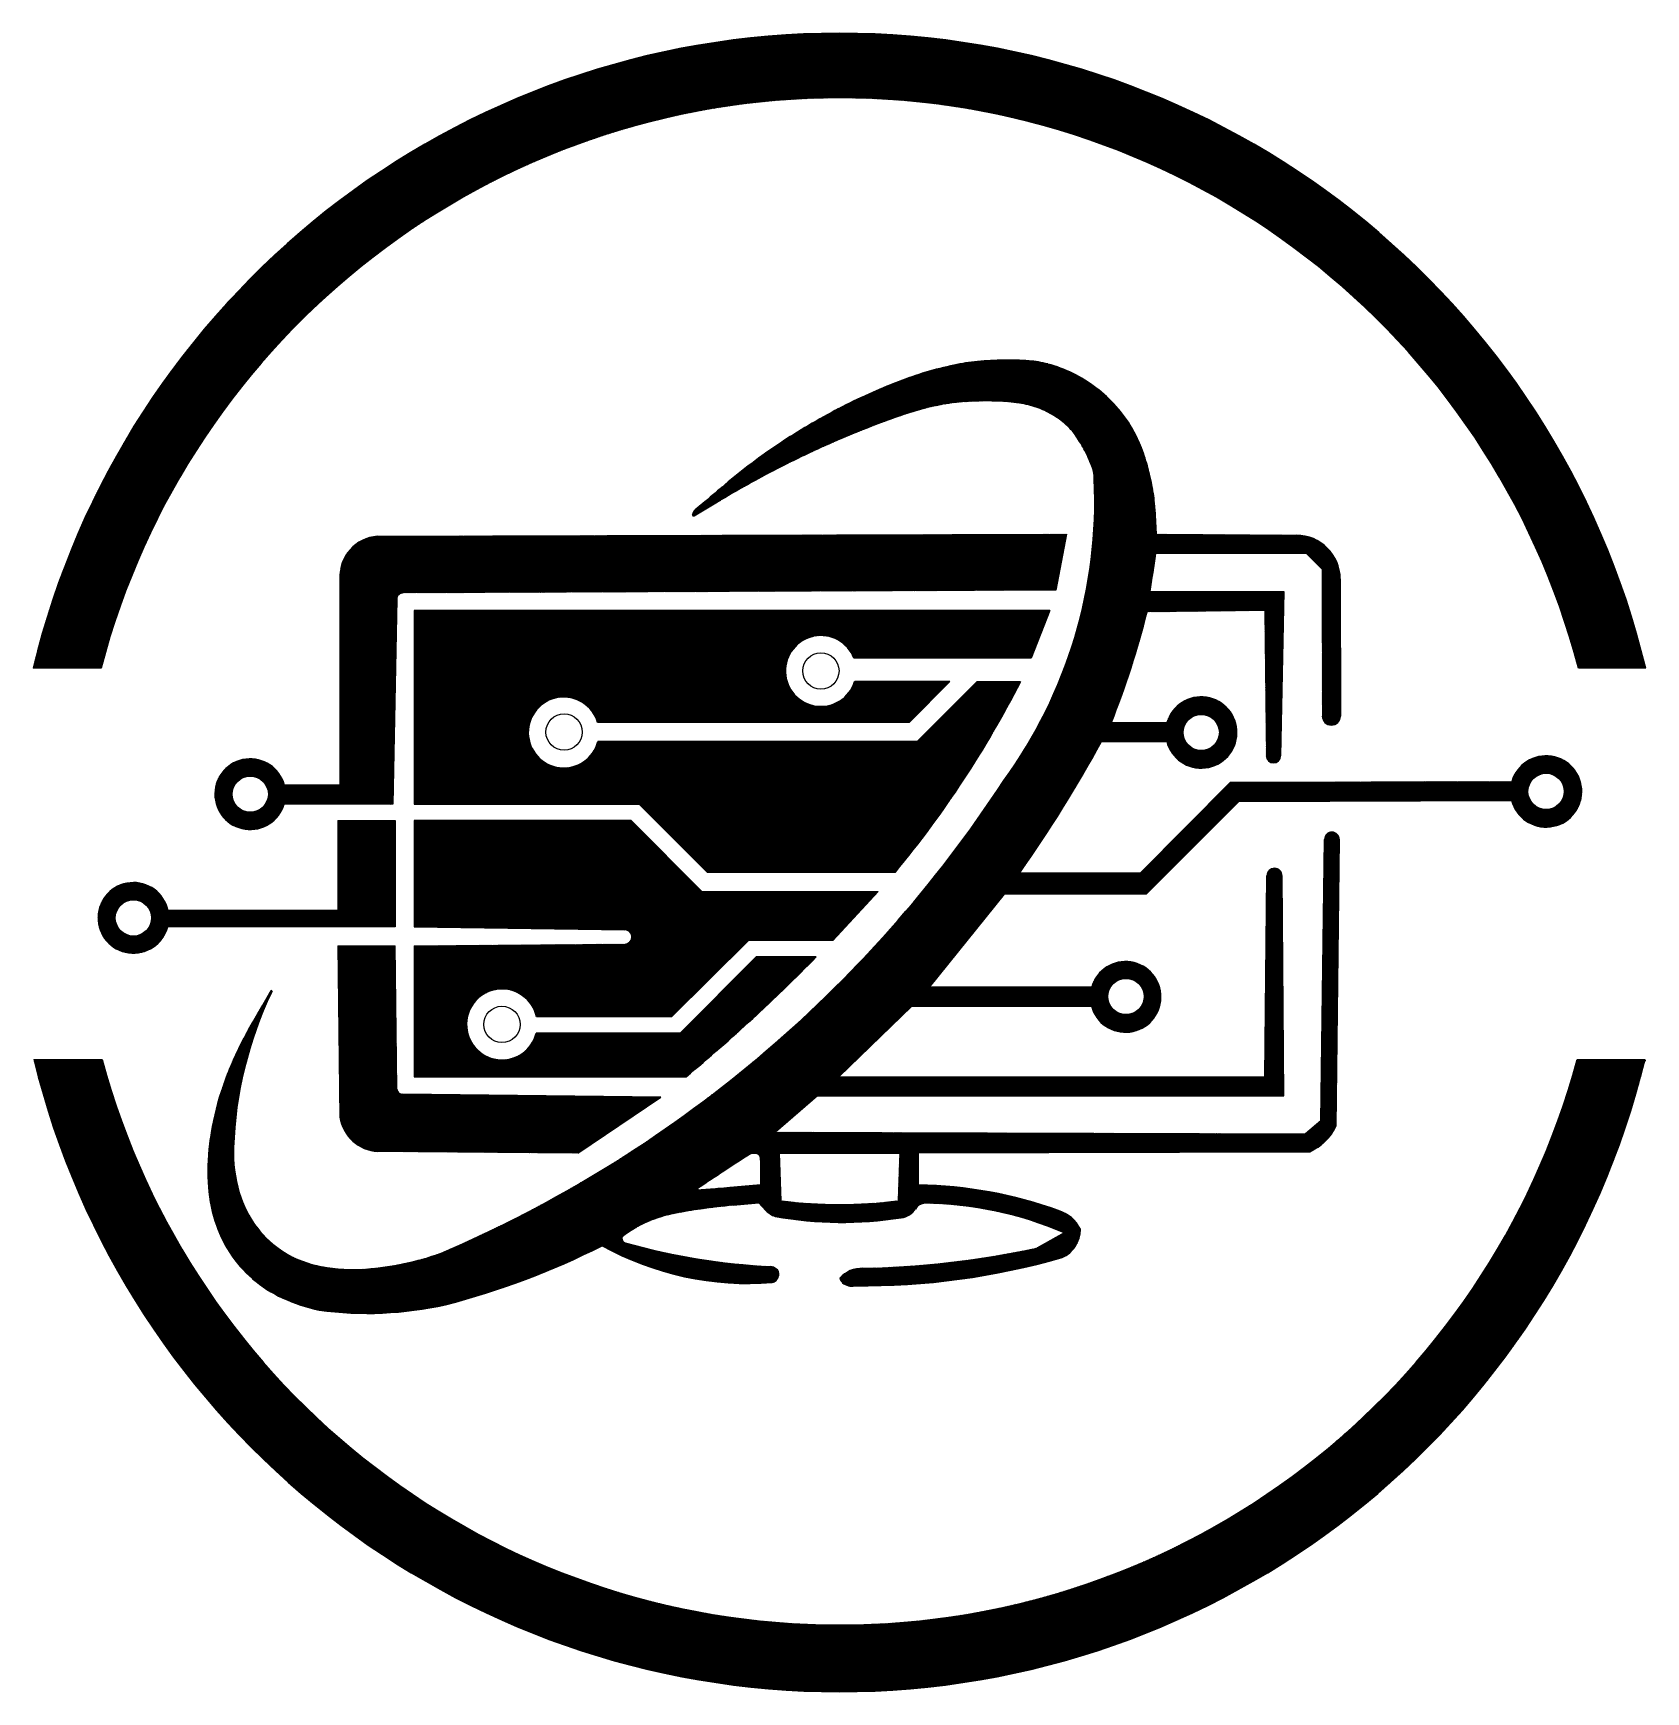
# Model space of a CAD drawing. Extents: x 0.4 to 28.1, y 0 to 28.5.
import ezdxf

# ---------------------------------------------------------------- set-up
doc = ezdxf.new("R2010")
doc.units = 0
doc.header["$MEASUREMENT"] = 0

msp = doc.modelspace()

# ---------------------------------------------------------------- linework, layer by layer
at = {"linetype": 'Continuous'}
for p, q in [((9.827, 26.62), (11.427, 28.221)), ((9.854, 26.63), (11.449, 28.225)), ((9.882, 26.64), (11.471, 28.23)), ((9.909, 26.65), (11.493, 28.234)), ((9.936, 26.659), (11.515, 28.238)), ((9.963, 26.669), (11.537, 28.243)), ((9.99, 26.678), (11.559, 28.247)), ((10.017, 26.687), (11.581, 28.251)), ((10.044, 26.696), (11.603, 28.255)), ((10.071, 26.705), (11.625, 28.259)), ((10.097, 26.714), (11.646, 28.263)), ((10.124, 26.723), (11.668, 28.267)), ((10.15, 26.732), (11.69, 28.271)), ((10.176, 26.74), (11.711, 28.275)), ((10.203, 26.749), (11.733, 28.279)), ((10.229, 26.757), (11.754, 28.283)), ((10.255, 26.766), (11.776, 28.287)), ((10.281, 26.774), (11.797, 28.291)), ((10.307, 26.782), (11.819, 28.294)), ((10.332, 26.79), (11.84, 28.298)), ((10.358, 26.798), (11.862, 28.302)), ((10.384, 26.806), (11.883, 28.305)), ((10.409, 26.814), (11.904, 28.309)), ((10.435, 26.822), (11.925, 28.312)), ((10.46, 26.83), (11.946, 28.316)), ((10.485, 26.837), (11.968, 28.319)), ((10.511, 26.845), (11.989, 28.323)), ((10.536, 26.852), (12.01, 28.326)), ((10.561, 26.86), (12.031, 28.329)), ((10.586, 26.867), (12.052, 28.333)), ((10.611, 26.874), (12.073, 28.336)), ((10.636, 26.881), (12.093, 28.339)), ((10.66, 26.889), (12.114, 28.342)), ((10.685, 26.896), (12.135, 28.346)), ((10.71, 26.902), (12.156, 28.349)), ((10.734, 26.909), (12.177, 28.352)), ((10.759, 26.916), (12.197, 28.355)), ((10.783, 26.923), (12.218, 28.358)), ((10.807, 26.929), (12.239, 28.361)), ((10.832, 26.936), (12.259, 28.364)), ((10.856, 26.943), (12.28, 28.367)), ((10.88, 26.949), (12.3, 28.369)), ((10.904, 26.955), (12.321, 28.372)), ((10.928, 26.962), (12.341, 28.375)), ((10.952, 26.968), (12.362, 28.378)), ((10.976, 26.974), (12.382, 28.38)), ((11, 26.98), (12.403, 28.383)), ((11.023, 26.986), (12.423, 28.386)), ((11.047, 26.992), (12.443, 28.388)), ((11.071, 26.998), (12.463, 28.391)), ((11.094, 27.004), (12.484, 28.394)), ((11.118, 27.01), (12.504, 28.396)), ((11.141, 27.016), (12.524, 28.398)), ((11.165, 27.021), (12.544, 28.401)), ((11.188, 27.027), (12.564, 28.403)), ((11.211, 27.033), (12.584, 28.406)), ((11.234, 27.038), (12.604, 28.408)), ((11.257, 27.044), (12.624, 28.41)), ((11.281, 27.049), (12.644, 28.413)), ((11.304, 27.054), (12.664, 28.415)), ((11.326, 27.06), (12.684, 28.417)), ((11.349, 27.065), (12.704, 28.419)), ((11.372, 27.07), (12.724, 28.421)), ((11.395, 27.075), (12.743, 28.424)), ((11.418, 27.08), (12.763, 28.426)), ((11.44, 27.085), (12.783, 28.428)), ((11.463, 27.09), (12.803, 28.43)), ((11.486, 27.095), (12.822, 28.432)), ((11.508, 27.1), (12.842, 28.434)), ((11.531, 27.105), (12.862, 28.436)), ((11.553, 27.109), (12.881, 28.438)), ((11.575, 27.114), (12.901, 28.439)), ((11.598, 27.119), (12.92, 28.441)), ((11.62, 27.123), (12.94, 28.443)), ((11.642, 27.128), (12.959, 28.445)), ((11.664, 27.132), (12.979, 28.447)), ((11.687, 27.137), (12.998, 28.448)), ((11.709, 27.141), (13.017, 28.45)), ((11.731, 27.146), (13.037, 28.452)), ((11.753, 27.15), (13.056, 28.453)), ((11.775, 27.154), (13.075, 28.455)), ((11.796, 27.158), (13.095, 28.457)), ((11.818, 27.162), (13.114, 28.458)), ((11.84, 27.167), (13.133, 28.46)), ((11.862, 27.171), (13.152, 28.461)), ((11.883, 27.175), (13.171, 28.463)), ((11.905, 27.179), (13.191, 28.464)), ((11.927, 27.182), (13.21, 28.465)), ((11.948, 27.186), (13.229, 28.467)), ((11.97, 27.19), (13.248, 28.468)), ((11.991, 27.194), (13.267, 28.47)), ((12.013, 27.198), (13.286, 28.471)), ((12.034, 27.201), (13.305, 28.472)), ((12.055, 27.205), (13.324, 28.473)), ((12.077, 27.209), (13.343, 28.475)), ((12.098, 27.212), (13.361, 28.476)), ((12.119, 27.216), (13.38, 28.477)), ((12.14, 27.219), (13.399, 28.478)), ((12.161, 27.223), (13.418, 28.479)), ((12.182, 27.226), (13.437, 28.48)), ((12.203, 27.229), (13.455, 28.481)), ((12.224, 27.233), (13.474, 28.482)), ((12.245, 27.236), (13.493, 28.483)), ((12.266, 27.239), (13.511, 28.484)), ((12.287, 27.242), (13.53, 28.485)), ((12.308, 27.245), (13.549, 28.486)), ((12.329, 27.249), (13.567, 28.487)), ((12.349, 27.252), (13.586, 28.488)), ((12.37, 27.255), (13.604, 28.489)), ((12.391, 27.258), (13.623, 28.49)), ((12.411, 27.261), (13.641, 28.491)), ((12.432, 27.264), (13.66, 28.491)), ((12.452, 27.266), (13.678, 28.492)), ((12.473, 27.269), (13.697, 28.493)), ((12.493, 27.272), (13.715, 28.494)), ((12.514, 27.275), (13.733, 28.494)), ((12.534, 27.277), (13.752, 28.495)), ((12.555, 27.28), (13.77, 28.495)), ((12.575, 27.283), (13.788, 28.496)), ((12.595, 27.285), (13.807, 28.497)), ((12.616, 27.288), (13.825, 28.497)), ((12.636, 27.291), (13.843, 28.498)), ((12.656, 27.293), (13.861, 28.498)), ((12.676, 27.295), (13.879, 28.499)), ((12.696, 27.298), (13.897, 28.499)), ((12.716, 27.3), (13.916, 28.5)), ((12.736, 27.303), (13.934, 28.5)), ((12.756, 27.305), (13.952, 28.5)), ((12.776, 27.307), (13.97, 28.501)), ((12.796, 27.309), (13.988, 28.501)), ((12.816, 27.312), (14.006, 28.502)), ((12.836, 27.314), (14.024, 28.502)), ((12.856, 27.316), (14.042, 28.502)), ((12.875, 27.318), (14.06, 28.502)), ((12.895, 27.32), (14.078, 28.503)), ((12.915, 27.322), (14.095, 28.503)), ((12.935, 27.324), (14.113, 28.503)), ((12.954, 27.326), (14.131, 28.503)), ((12.974, 27.328), (14.149, 28.503)), ((12.993, 27.33), (14.167, 28.503)), ((13.013, 27.332), (14.185, 28.503)), ((13.033, 27.334), (14.202, 28.504)), ((13.052, 27.336), (14.22, 28.504)), ((13.072, 27.337), (14.238, 28.504)), ((13.091, 27.339), (14.255, 28.504)), ((13.11, 27.341), (14.273, 28.504)), ((13.13, 27.343), (14.291, 28.504)), ((13.149, 27.344), (14.308, 28.504)), ((13.168, 27.346), (14.326, 28.503)), ((13.188, 27.347), (14.344, 28.503)), ((13.207, 27.349), (14.361, 28.503)), ((13.226, 27.35), (14.379, 28.503)), ((13.245, 27.352), (14.396, 28.503)), ((13.264, 27.353), (14.414, 28.503)), ((13.283, 27.355), (14.431, 28.502)), ((13.303, 27.356), (14.449, 28.502)), ((13.322, 27.358), (14.466, 28.502)), ((13.341, 27.359), (14.483, 28.502)), ((13.36, 27.36), (14.501, 28.501)), ((13.379, 27.362), (14.518, 28.501)), ((13.398, 27.363), (14.535, 28.501)), ((13.416, 27.364), (14.553, 28.5)), ((13.435, 27.365), (14.57, 28.5)), ((13.454, 27.366), (14.587, 28.5)), ((13.473, 27.368), (14.605, 28.499)), ((13.492, 27.369), (14.622, 28.499)), ((13.511, 27.37), (14.639, 28.498)), ((13.529, 27.371), (14.656, 28.498)), ((13.548, 27.372), (14.673, 28.497)), ((13.567, 27.373), (14.691, 28.497)), ((13.585, 27.374), (14.708, 28.496)), ((13.604, 27.375), (14.725, 28.496)), ((13.622, 27.376), (14.742, 28.495)), ((13.641, 27.377), (14.759, 28.495)), ((13.66, 27.377), (14.776, 28.494)), ((13.678, 27.378), (14.793, 28.493)), ((13.697, 27.379), (14.81, 28.493)), ((13.715, 27.38), (14.827, 28.492)), ((13.733, 27.381), (14.844, 28.491)), ((13.752, 27.381), (14.861, 28.491)), ((13.77, 27.382), (14.878, 28.49)), ((13.789, 27.383), (14.895, 28.489)), ((13.807, 27.383), (14.912, 28.488)), ((13.825, 27.384), (14.929, 28.488)), ((13.843, 27.385), (14.946, 28.487)), ((13.862, 27.385), (14.962, 28.486)), ((13.88, 27.386), (14.979, 28.485)), ((13.898, 27.386), (14.996, 28.484)), ((13.916, 27.387), (15.013, 28.483)), ((13.934, 27.387), (15.03, 28.482)), ((13.953, 27.388), (15.046, 28.481)), ((13.971, 27.388), (15.063, 28.481)), ((13.989, 27.388), (15.08, 28.48)), ((14.007, 27.389), (15.097, 28.479)), ((14.025, 27.389), (15.113, 28.478)), ((14.043, 27.389), (15.13, 28.477)), ((14.061, 27.39), (15.147, 28.476)), ((14.079, 27.39), (15.163, 28.474)), ((14.096, 27.39), (15.18, 28.473)), ((14.114, 27.39), (15.196, 28.472)), ((14.132, 27.39), (15.213, 28.471)), ((14.15, 27.391), (15.229, 28.47)), ((14.168, 27.391), (15.246, 28.469)), ((14.186, 27.391), (15.263, 28.468)), ((14.203, 27.391), (15.279, 28.467)), ((14.221, 27.391), (15.295, 28.465)), ((14.239, 27.391), (15.312, 28.464)), ((14.257, 27.391), (15.328, 28.463)), ((14.274, 27.391), (15.345, 28.462)), ((14.292, 27.391), (15.361, 28.46)), ((14.309, 27.391), (15.378, 28.459)), ((14.327, 27.391), (15.394, 28.458)), ((14.345, 27.391), (15.41, 28.456)), ((14.362, 27.391), (15.427, 28.455)), ((14.38, 27.39), (15.443, 28.454)), ((14.397, 27.39), (15.459, 28.452)), ((14.415, 27.39), (15.476, 28.451)), ((14.432, 27.39), (15.492, 28.45)), ((14.45, 27.39), (15.508, 28.448)), ((14.467, 27.389), (15.524, 28.447)), ((14.484, 27.389), (15.541, 28.445)), ((14.502, 27.389), (15.557, 28.444)), ((14.519, 27.388), (15.573, 28.442)), ((14.536, 27.388), (15.589, 28.441)), ((14.554, 27.388), (15.605, 28.439)), ((14.571, 27.387), (15.621, 28.438)), ((14.588, 27.387), (15.637, 28.436)), ((14.605, 27.386), (15.654, 28.435)), ((14.623, 27.386), (15.67, 28.433)), ((14.64, 27.385), (15.686, 28.431)), ((14.657, 27.385), (15.702, 28.43)), ((14.674, 27.384), (15.718, 28.428)), ((14.691, 27.384), (15.734, 28.426)), ((14.708, 27.383), (15.75, 28.425)), ((14.725, 27.383), (15.766, 28.423)), ((14.743, 27.382), (15.782, 28.421)), ((14.76, 27.381), (15.798, 28.42)), ((14.777, 27.381), (15.814, 28.418)), ((14.794, 27.38), (15.83, 28.416)), ((14.811, 27.379), (15.845, 28.414)), ((14.828, 27.379), (15.861, 28.412)), ((14.844, 27.378), (15.877, 28.411)), ((14.861, 27.377), (15.893, 28.409)), ((14.878, 27.376), (15.909, 28.407)), ((14.895, 27.376), (15.925, 28.405)), ((14.912, 27.375), (15.94, 28.403)), ((14.929, 27.374), (15.956, 28.401)), ((14.946, 27.373), (15.972, 28.399)), ((14.962, 27.372), (15.988, 28.398)), ((14.979, 27.371), (16.004, 28.396)), ((14.996, 27.37), (16.019, 28.394)), ((15.013, 27.369), (16.035, 28.392)), ((15.029, 27.368), (16.051, 28.39)), ((15.046, 27.367), (16.066, 28.388)), ((15.063, 27.366), (16.082, 28.386)), ((15.079, 27.365), (16.098, 28.384)), ((15.096, 27.364), (16.113, 28.382)), ((15.113, 27.363), (16.129, 28.379)), ((15.129, 27.362), (16.144, 28.377)), ((15.146, 27.361), (16.16, 28.375)), ((15.162, 27.36), (16.176, 28.373)), ((15.179, 27.359), (16.191, 28.371)), ((15.195, 27.357), (16.207, 28.369)), ((15.212, 27.356), (16.222, 28.367)), ((15.228, 27.355), (16.238, 28.365)), ((15.245, 27.354), (16.253, 28.362)), ((15.261, 27.353), (16.269, 28.36)), ((15.277, 27.351), (16.284, 28.358)), ((15.294, 27.35), (16.3, 28.356)), ((15.31, 27.349), (16.315, 28.353)), ((15.327, 27.347), (16.33, 28.351)), ((15.343, 27.346), (16.346, 28.349)), ((15.359, 27.345), (16.361, 28.347)), ((15.376, 27.343), (16.377, 28.344)), ((15.392, 27.342), (16.392, 28.342)), ((15.408, 27.34), (16.407, 28.34)), ((15.424, 27.339), (16.423, 28.337)), ((15.441, 27.338), (16.438, 28.335)), ((15.457, 27.336), (16.453, 28.333)), ((15.473, 27.335), (16.468, 28.33)), ((15.489, 27.333), (16.484, 28.328)), ((15.505, 27.332), (16.499, 28.325)), ((15.521, 27.33), (16.514, 28.323)), ((15.537, 27.328), (16.529, 28.32)), ((15.554, 27.327), (16.545, 28.318)), ((15.57, 27.325), (16.56, 28.315)), ((15.586, 27.324), (16.575, 28.313)), ((15.602, 27.322), (16.59, 28.31)), ((15.618, 27.32), (16.605, 28.308)), ((15.634, 27.319), (16.62, 28.305)), ((15.65, 27.317), (16.636, 28.303)), ((15.666, 27.315), (16.651, 28.3)), ((15.682, 27.314), (16.666, 28.298)), ((15.698, 27.312), (16.681, 28.295)), ((15.713, 27.31), (16.696, 28.292)), ((15.729, 27.308), (16.711, 28.29)), ((15.745, 27.306), (16.726, 28.287)), ((15.761, 27.305), (16.741, 28.285)), ((15.777, 27.303), (16.756, 28.282)), ((15.793, 27.301), (16.771, 28.279)), ((15.809, 27.299), (16.786, 28.277)), ((15.824, 27.297), (16.801, 28.274)), ((15.84, 27.295), (16.816, 28.271)), ((15.856, 27.293), (16.831, 28.268)), ((15.872, 27.291), (16.846, 28.266)), ((15.887, 27.289), (16.861, 28.263)), ((15.903, 27.287), (16.876, 28.26)), ((15.919, 27.285), (16.89, 28.257)), ((15.934, 27.283), (16.905, 28.254)), ((15.95, 27.281), (16.92, 28.252)), ((15.966, 27.279), (16.935, 28.249)), ((15.981, 27.277), (16.95, 28.246)), ((15.997, 27.275), (16.965, 28.243)), ((16.012, 27.273), (16.979, 28.24)), ((16.028, 27.271), (16.994, 28.237)), ((16.044, 27.269), (17.009, 28.234)), ((16.059, 27.267), (17.024, 28.231)), ((16.075, 27.265), (17.039, 28.229)), ((16.09, 27.262), (17.053, 28.226)), ((16.106, 27.26), (17.068, 28.223)), ((16.121, 27.258), (17.083, 28.22)), ((8.302, 25.962), (10.279, 27.939)), ((8.338, 25.98), (10.303, 27.946)), ((8.373, 25.998), (10.328, 27.953)), ((8.409, 26.016), (10.353, 27.96)), ((8.444, 26.033), (10.378, 27.967)), ((8.479, 26.05), (10.402, 27.974)), ((8.513, 26.067), (10.427, 27.981)), ((8.547, 26.084), (10.451, 27.988)), ((8.582, 26.1), (10.476, 27.994)), ((8.615, 26.116), (10.5, 28.001)), ((8.649, 26.132), (10.524, 28.008)), ((8.682, 26.148), (10.549, 28.014)), ((8.716, 26.164), (10.573, 28.021)), ((8.749, 26.179), (10.597, 28.027)), ((8.781, 26.194), (10.621, 28.033)), ((8.814, 26.209), (10.645, 28.04)), ((8.846, 26.224), (10.669, 28.046)), ((8.879, 26.238), (10.693, 28.052)), ((8.911, 26.252), (10.716, 28.058)), ((8.942, 26.267), (10.74, 28.064)), ((8.974, 26.281), (10.764, 28.07)), ((9.006, 26.294), (10.787, 28.076)), ((9.037, 26.308), (10.811, 28.082)), ((9.068, 26.321), (10.834, 28.088)), ((9.099, 26.335), (10.858, 28.094)), ((9.13, 26.348), (10.881, 28.099)), ((9.16, 26.361), (10.905, 28.105)), ((9.191, 26.374), (10.928, 28.111)), ((9.221, 26.386), (10.951, 28.116)), ((9.251, 26.399), (10.974, 28.122)), ((9.281, 26.411), (10.997, 28.127)), ((9.311, 26.423), (11.02, 28.132)), ((9.341, 26.435), (11.044, 28.138)), ((9.371, 26.447), (11.066, 28.143)), ((9.4, 26.459), (11.089, 28.148)), ((9.429, 26.471), (11.112, 28.154)), ((9.459, 26.482), (11.135, 28.159)), ((9.488, 26.494), (11.158, 28.164)), ((9.517, 26.505), (11.181, 28.169)), ((9.545, 26.516), (11.203, 28.174)), ((9.574, 26.527), (11.226, 28.179)), ((9.603, 26.538), (11.248, 28.184)), ((9.631, 26.549), (11.271, 28.188)), ((9.659, 26.559), (11.293, 28.193)), ((9.687, 26.57), (11.316, 28.198)), ((9.716, 26.58), (11.338, 28.203)), ((9.744, 26.59), (11.36, 28.207)), ((9.771, 26.601), (11.383, 28.212)), ((9.799, 26.611), (11.405, 28.216)), ((16.137, 27.256), (17.097, 28.217)), ((16.152, 27.254), (17.112, 28.214)), ((16.167, 27.251), (17.127, 28.211)), ((16.183, 27.249), (17.141, 28.208)), ((16.198, 27.247), (17.156, 28.205)), ((16.214, 27.244), (17.171, 28.202)), ((16.229, 27.242), (17.185, 28.198)), ((16.244, 27.24), (17.2, 28.195)), ((16.26, 27.237), (17.214, 28.192)), ((16.275, 27.235), (17.229, 28.189)), ((16.29, 27.233), (17.244, 28.186)), ((16.305, 27.23), (17.258, 28.183)), ((16.321, 27.228), (17.273, 28.18)), ((16.336, 27.225), (17.287, 28.177)), ((16.351, 27.223), (17.302, 28.173)), ((16.366, 27.22), (17.316, 28.17)), ((16.382, 27.218), (17.331, 28.167)), ((16.397, 27.215), (17.345, 28.164)), ((16.412, 27.213), (17.36, 28.161)), ((16.427, 27.21), (17.374, 28.157)), ((16.442, 27.208), (17.388, 28.154)), ((16.457, 27.205), (17.403, 28.151)), ((16.472, 27.203), (17.417, 28.148)), ((16.487, 27.2), (17.432, 28.144)), ((16.503, 27.198), (17.446, 28.141)), ((16.518, 27.195), (17.46, 28.138)), ((16.533, 27.192), (17.475, 28.134)), ((16.548, 27.19), (17.489, 28.131)), ((16.563, 27.187), (17.503, 28.128)), ((16.578, 27.184), (17.518, 28.124)), ((16.593, 27.182), (17.532, 28.121)), ((16.608, 27.179), (17.546, 28.118)), ((16.623, 27.176), (17.561, 28.114)), ((16.637, 27.173), (17.575, 28.111)), ((16.652, 27.171), (17.589, 28.107)), ((16.667, 27.168), (17.603, 28.104)), ((16.682, 27.165), (17.618, 28.1)), ((16.697, 27.162), (17.632, 28.097)), ((16.712, 27.159), (17.646, 28.094)), ((16.727, 27.157), (17.66, 28.09)), ((16.742, 27.154), (17.674, 28.087)), ((16.756, 27.151), (17.689, 28.083)), ((16.771, 27.148), (17.703, 28.08)), ((16.786, 27.145), (17.717, 28.076)), ((16.801, 27.142), (17.731, 28.072)), ((16.815, 27.139), (17.745, 28.069)), ((16.83, 27.136), (17.759, 28.065)), ((16.845, 27.133), (17.773, 28.062)), ((16.86, 27.13), (17.787, 28.058)), ((16.874, 27.127), (17.801, 28.055)), ((16.889, 27.124), (17.816, 28.051)), ((16.904, 27.121), (17.83, 28.047)), ((16.918, 27.118), (17.844, 28.044)), ((16.933, 27.115), (17.858, 28.04)), ((16.948, 27.112), (17.872, 28.036)), ((16.962, 27.109), (17.886, 28.033)), ((16.977, 27.106), (17.9, 28.029)), ((16.991, 27.103), (17.914, 28.025)), ((17.006, 27.1), (17.928, 28.021)), ((17.021, 27.097), (17.941, 28.018)), ((17.035, 27.094), (17.955, 28.014)), ((17.05, 27.09), (17.969, 28.01)), ((17.064, 27.087), (17.983, 28.006)), ((17.079, 27.084), (17.997, 28.003)), ((17.093, 27.081), (18.011, 27.999)), ((17.108, 27.078), (18.025, 27.995)), ((17.122, 27.074), (18.039, 27.991)), ((17.136, 27.071), (18.053, 27.987)), ((17.151, 27.068), (18.066, 27.984)), ((17.165, 27.065), (18.08, 27.98)), ((17.18, 27.061), (18.094, 27.976)), ((17.194, 27.058), (18.108, 27.972)), ((17.208, 27.055), (18.122, 27.968)), ((17.223, 27.052), (18.135, 27.964)), ((17.237, 27.048), (18.149, 27.96)), ((17.251, 27.045), (18.163, 27.956)), ((17.266, 27.041), (18.177, 27.953)), ((17.28, 27.038), (18.19, 27.949)), ((17.294, 27.035), (18.204, 27.945)), ((17.309, 27.031), (18.218, 27.941)), ((17.323, 27.028), (18.232, 27.937)), ((6.872, 25.116), (9.414, 27.657)), ((6.927, 25.153), (9.442, 27.667)), ((6.981, 25.189), (9.469, 27.677)), ((7.033, 25.223), (9.497, 27.687)), ((7.085, 25.257), (9.524, 27.697)), ((7.135, 25.29), (9.551, 27.706)), ((7.185, 25.322), (9.578, 27.716)), ((7.233, 25.353), (9.605, 27.725)), ((7.281, 25.383), (9.632, 27.734)), ((7.328, 25.412), (9.659, 27.743)), ((7.375, 25.441), (9.686, 27.752)), ((7.42, 25.469), (9.712, 27.761)), ((7.465, 25.497), (9.739, 27.77)), ((7.51, 25.523), (9.766, 27.779)), ((7.554, 25.55), (9.792, 27.788)), ((7.597, 25.575), (9.818, 27.796)), ((7.64, 25.6), (9.845, 27.805)), ((7.682, 25.625), (9.871, 27.814)), ((7.724, 25.649), (9.897, 27.822)), ((7.765, 25.672), (9.923, 27.83)), ((7.806, 25.696), (9.949, 27.838)), ((7.846, 25.718), (9.974, 27.847)), ((7.886, 25.741), (10, 27.855)), ((7.926, 25.762), (10.026, 27.863)), ((7.965, 25.784), (10.052, 27.871)), ((8.004, 25.805), (10.077, 27.878)), ((8.042, 25.826), (10.102, 27.886)), ((8.08, 25.846), (10.128, 27.894)), ((8.118, 25.866), (10.153, 27.902)), ((8.155, 25.886), (10.178, 27.909)), ((8.192, 25.905), (10.204, 27.917)), ((8.229, 25.925), (10.229, 27.924)), ((8.266, 25.943), (10.254, 27.931)), ((17.337, 27.024), (18.245, 27.933)), ((17.351, 27.021), (18.259, 27.929)), ((17.366, 27.018), (18.273, 27.925)), ((17.38, 27.014), (18.286, 27.921)), ((17.394, 27.011), (18.3, 27.917)), ((17.408, 27.007), (18.314, 27.913)), ((17.422, 27.004), (18.327, 27.909)), ((17.436, 27), (18.341, 27.904)), ((17.451, 26.997), (18.354, 27.9)), ((17.465, 26.993), (18.368, 27.896)), ((17.479, 26.989), (18.382, 27.892)), ((17.493, 26.986), (18.395, 27.888)), ((17.507, 26.982), (18.409, 27.884)), ((17.521, 26.979), (18.422, 27.88)), ((17.535, 26.975), (18.436, 27.876)), ((17.549, 26.971), (18.449, 27.871)), ((17.563, 26.968), (18.463, 27.867)), ((17.577, 26.964), (18.476, 27.863)), ((17.591, 26.96), (18.49, 27.859)), ((17.605, 26.957), (18.503, 27.855)), ((17.619, 26.953), (18.517, 27.851)), ((17.633, 26.949), (18.53, 27.846)), ((17.647, 26.946), (18.544, 27.842)), ((17.661, 26.942), (18.557, 27.838)), ((17.675, 26.938), (18.57, 27.834)), ((17.689, 26.934), (18.584, 27.829)), ((17.703, 26.931), (18.597, 27.825)), ((17.717, 26.927), (18.611, 27.821)), ((17.731, 26.923), (18.624, 27.816)), ((17.744, 26.919), (18.637, 27.812)), ((17.758, 26.915), (18.651, 27.808)), ((17.772, 26.911), (18.664, 27.803)), ((17.786, 26.908), (18.677, 27.799)), ((17.8, 26.904), (18.691, 27.795)), ((17.814, 26.9), (18.704, 27.79)), ((17.827, 26.896), (18.717, 27.786)), ((17.841, 26.892), (18.731, 27.782)), ((17.855, 26.888), (18.744, 27.777)), ((17.869, 26.884), (18.757, 27.773)), ((17.882, 26.88), (18.77, 27.768)), ((17.896, 26.876), (18.784, 27.764)), ((17.91, 26.872), (18.797, 27.759)), ((17.924, 26.868), (18.81, 27.755)), ((17.937, 26.864), (18.823, 27.751)), ((17.951, 26.86), (18.837, 27.746)), ((17.965, 26.856), (18.85, 27.742)), ((17.978, 26.852), (18.863, 27.737)), ((17.992, 26.848), (18.876, 27.733)), ((18.005, 26.844), (18.889, 27.728)), ((18.019, 26.84), (18.902, 27.724)), ((18.033, 26.836), (18.915, 27.719)), ((18.046, 26.832), (18.929, 27.714)), ((18.06, 26.828), (18.942, 27.71)), ((18.073, 26.824), (18.955, 27.705)), ((18.087, 26.82), (18.968, 27.701)), ((18.1, 26.816), (18.981, 27.696)), ((18.114, 26.811), (18.994, 27.691)), ((18.128, 26.807), (19.007, 27.687)), ((18.141, 26.803), (19.02, 27.682)), ((18.155, 26.799), (19.033, 27.678)), ((18.168, 26.795), (19.046, 27.673)), ((18.181, 26.79), (19.059, 27.668)), ((18.195, 26.786), (19.072, 27.664)), ((18.208, 26.782), (19.085, 27.659)), ((18.222, 26.778), (19.098, 27.654)), ((18.235, 26.774), (19.111, 27.65)), ((1.056, 19.635), (8.869, 27.448)), ((1.068, 19.665), (8.839, 27.436)), ((1.08, 19.695), (8.809, 27.423)), ((1.093, 19.725), (8.778, 27.411)), ((1.106, 19.756), (8.748, 27.398)), ((1.118, 19.786), (8.718, 27.385)), ((1.131, 19.817), (8.687, 27.372)), ((5.246, 23.808), (8.898, 27.46)), ((5.475, 24.018), (8.928, 27.472)), ((5.63, 24.157), (8.958, 27.484)), ((5.758, 24.266), (8.987, 27.496)), ((5.869, 24.36), (9.016, 27.507)), ((5.969, 24.442), (9.045, 27.519)), ((6.061, 24.516), (9.074, 27.53)), ((6.146, 24.584), (9.103, 27.541)), ((6.226, 24.647), (9.132, 27.552)), ((6.303, 24.705), (9.161, 27.563)), ((6.375, 24.76), (9.189, 27.574)), ((6.445, 24.812), (9.218, 27.585)), ((6.512, 24.861), (9.246, 27.596)), ((6.577, 24.908), (9.274, 27.606)), ((6.639, 24.953), (9.303, 27.617)), ((6.7, 24.996), (9.331, 27.627)), ((6.759, 25.038), (9.359, 27.637)), ((6.816, 25.077), (9.386, 27.647)), ((18.249, 26.769), (19.124, 27.645)), ((18.262, 26.765), (19.137, 27.64)), ((18.275, 26.761), (19.15, 27.635)), ((18.289, 26.756), (19.163, 27.631)), ((18.302, 26.752), (19.176, 27.626)), ((18.315, 26.748), (19.189, 27.621)), ((18.329, 26.743), (19.202, 27.616)), ((18.342, 26.739), (19.215, 27.612)), ((18.355, 26.735), (19.228, 27.607)), ((18.369, 26.73), (19.24, 27.602)), ((18.382, 26.726), (19.253, 27.597)), ((18.395, 26.721), (19.266, 27.592)), ((18.409, 26.717), (19.279, 27.588)), ((18.422, 26.713), (19.292, 27.583)), ((18.435, 26.708), (19.305, 27.578)), ((18.448, 26.704), (19.317, 27.573)), ((18.461, 26.699), (19.33, 27.568)), ((18.475, 26.695), (19.343, 27.563)), ((18.488, 26.69), (19.356, 27.558)), ((18.501, 26.686), (19.369, 27.553)), ((18.514, 26.681), (19.381, 27.548)), ((18.527, 26.677), (19.394, 27.544)), ((18.541, 26.672), (19.407, 27.539)), ((18.554, 26.668), (19.42, 27.534)), ((18.567, 26.663), (19.432, 27.529)), ((18.58, 26.659), (19.445, 27.524)), ((18.593, 26.654), (19.458, 27.519)), ((18.606, 26.649), (19.47, 27.514)), ((18.619, 26.645), (19.483, 27.509)), ((18.632, 26.64), (19.496, 27.504)), ((18.645, 26.636), (19.508, 27.499)), ((18.658, 26.631), (19.521, 27.494)), ((18.671, 26.626), (19.534, 27.489)), ((18.684, 26.622), (19.546, 27.484)), ((18.697, 26.617), (19.559, 27.479)), ((18.71, 26.612), (19.572, 27.474)), ((18.723, 26.608), (19.584, 27.468)), ((18.736, 26.603), (19.597, 27.463)), ((18.749, 26.598), (19.609, 27.458)), ((18.762, 26.593), (19.622, 27.453)), ((18.775, 26.589), (19.635, 27.448)), ((18.788, 26.584), (19.647, 27.443)), ((18.801, 26.579), (19.66, 27.438)), ((18.814, 26.574), (19.672, 27.433)), ((18.827, 26.57), (19.685, 27.427)), ((18.84, 26.565), (19.697, 27.422)), ((18.853, 26.56), (19.71, 27.417)), ((18.865, 26.555), (19.722, 27.412)), ((18.878, 26.55), (19.735, 27.407)), ((18.891, 26.546), (19.747, 27.402)), ((18.904, 26.541), (19.76, 27.396)), ((18.917, 26.536), (19.772, 27.391)), ((18.93, 26.531), (19.784, 27.386)), ((18.942, 26.526), (19.797, 27.381)), ((18.955, 26.521), (19.809, 27.375)), ((18.968, 26.516), (19.822, 27.37)), ((18.981, 26.511), (19.834, 27.365)), ((1.144, 19.847), (8.656, 27.359)), ((1.158, 19.878), (8.625, 27.346)), ((1.171, 19.909), (8.594, 27.333)), ((1.185, 19.941), (8.563, 27.319)), ((1.198, 19.972), (8.532, 27.305)), ((1.212, 20.004), (8.5, 27.291)), ((1.226, 20.035), (8.468, 27.277)), ((1.24, 20.067), (8.436, 27.263)), ((1.255, 20.099), (8.404, 27.249)), ((1.269, 20.131), (8.372, 27.234)), ((1.284, 20.164), (8.34, 27.22)), ((1.299, 20.196), (8.307, 27.205)), ((1.314, 20.229), (8.274, 27.19)), ((1.329, 20.262), (8.242, 27.174)), ((1.345, 20.295), (8.208, 27.159)), ((1.36, 20.329), (8.175, 27.143)), ((1.376, 20.362), (8.141, 27.127)), ((1.392, 20.396), (8.108, 27.111)), ((1.409, 20.43), (8.074, 27.095)), ((1.425, 20.464), (8.04, 27.078)), ((18.993, 26.506), (19.847, 27.36)), ((19.006, 26.501), (19.859, 27.354)), ((19.019, 26.497), (19.871, 27.349)), ((19.032, 26.492), (19.884, 27.344)), ((19.044, 26.487), (19.896, 27.338)), ((19.057, 26.482), (19.908, 27.333)), ((19.07, 26.477), (19.921, 27.328)), ((19.082, 26.472), (19.933, 27.322)), ((19.095, 26.467), (19.945, 27.317)), ((19.108, 26.462), (19.958, 27.312)), ((19.12, 26.457), (19.97, 27.306)), ((19.133, 26.452), (19.982, 27.301)), ((19.146, 26.446), (19.995, 27.295)), ((19.158, 26.441), (20.007, 27.29)), ((19.171, 26.436), (20.019, 27.285)), ((19.183, 26.431), (20.031, 27.279)), ((19.196, 26.426), (20.044, 27.274)), ((19.209, 26.421), (20.056, 27.268)), ((19.221, 26.416), (20.068, 27.263)), ((19.234, 26.411), (20.08, 27.257)), ((19.246, 26.406), (20.092, 27.252)), ((19.259, 26.4), (20.105, 27.246)), ((19.271, 26.395), (20.117, 27.241)), ((19.284, 26.39), (20.129, 27.235)), ((19.296, 26.385), (20.141, 27.23)), ((19.309, 26.38), (20.153, 27.224)), ((19.321, 26.374), (20.165, 27.219)), ((19.334, 26.369), (20.178, 27.213)), ((19.346, 26.364), (20.19, 27.208)), ((19.358, 26.359), (20.202, 27.202)), ((19.371, 26.354), (20.214, 27.197)), ((19.383, 26.348), (20.226, 27.191)), ((19.396, 26.343), (20.238, 27.185)), ((19.408, 26.338), (20.25, 27.18)), ((19.42, 26.332), (20.262, 27.174)), ((19.433, 26.327), (20.274, 27.169)), ((19.445, 26.322), (20.286, 27.163)), ((19.458, 26.317), (20.298, 27.157)), ((19.47, 26.311), (20.31, 27.152)), ((19.482, 26.306), (20.322, 27.146)), ((19.495, 26.3), (20.334, 27.14)), ((19.507, 26.295), (20.346, 27.135)), ((19.519, 26.29), (20.358, 27.129)), ((19.531, 26.284), (20.37, 27.123)), ((19.544, 26.279), (20.382, 27.118)), ((19.556, 26.274), (20.394, 27.112)), ((19.568, 26.268), (20.406, 27.106)), ((19.581, 26.263), (20.418, 27.1)), ((19.593, 26.257), (20.43, 27.095)), ((19.605, 26.252), (20.442, 27.089)), ((19.617, 26.246), (20.454, 27.083)), ((1.442, 20.498), (8.005, 27.062)), ((1.459, 20.533), (7.971, 27.045)), ((1.476, 20.568), (7.936, 27.028)), ((1.493, 20.603), (7.901, 27.01)), ((1.511, 20.638), (7.865, 26.993)), ((1.529, 20.674), (7.83, 26.975)), ((1.547, 20.71), (7.794, 26.957)), ((1.565, 20.746), (7.758, 26.938)), ((1.584, 20.782), (7.722, 26.919)), ((1.603, 20.819), (7.685, 26.901)), ((1.622, 20.856), (7.648, 26.881)), ((1.642, 20.893), (7.611, 26.862)), ((1.662, 20.93), (7.573, 26.842)), ((1.682, 20.968), (7.535, 26.822)), ((1.702, 21.006), (7.497, 26.801)), ((19.629, 26.241), (20.466, 27.077)), ((19.642, 26.235), (20.478, 27.072)), ((19.654, 26.23), (20.49, 27.066)), ((19.666, 26.224), (20.502, 27.06)), ((19.678, 26.219), (20.514, 27.054)), ((19.69, 26.213), (20.525, 27.049)), ((19.702, 26.208), (20.537, 27.043)), ((19.715, 26.202), (20.549, 27.037)), ((19.727, 26.197), (20.561, 27.031)), ((19.739, 26.191), (20.573, 27.025)), ((19.751, 26.186), (20.585, 27.019)), ((19.763, 26.18), (20.596, 27.013)), ((19.775, 26.174), (20.608, 27.008)), ((19.787, 26.169), (20.62, 27.002)), ((19.799, 26.163), (20.632, 26.996)), ((19.811, 26.158), (20.644, 26.99)), ((19.823, 26.152), (20.655, 26.984)), ((19.835, 26.146), (20.667, 26.978)), ((19.847, 26.141), (20.679, 26.972)), ((19.859, 26.135), (20.691, 26.966)), ((19.871, 26.129), (20.702, 26.96)), ((19.883, 26.124), (20.714, 26.954)), ((19.895, 26.118), (20.726, 26.948)), ((19.907, 26.112), (20.738, 26.942)), ((19.919, 26.106), (20.749, 26.936)), ((19.931, 26.101), (20.761, 26.93)), ((19.943, 26.095), (20.773, 26.924)), ((19.955, 26.089), (20.784, 26.918)), ((19.967, 26.084), (20.796, 26.912)), ((19.979, 26.078), (20.808, 26.906)), ((19.991, 26.072), (20.819, 26.9)), ((20.003, 26.066), (20.831, 26.894)), ((20.015, 26.06), (20.842, 26.888)), ((20.027, 26.055), (20.854, 26.882)), ((20.038, 26.049), (20.866, 26.876)), ((20.05, 26.043), (20.877, 26.87)), ((20.062, 26.037), (20.889, 26.864)), ((20.074, 26.031), (20.9, 26.858)), ((20.086, 26.025), (20.912, 26.852)), ((20.098, 26.02), (20.924, 26.846)), ((20.109, 26.014), (20.935, 26.839)), ((20.121, 26.008), (20.947, 26.833)), ((20.133, 26.002), (20.958, 26.827)), ((20.145, 25.996), (20.97, 26.821)), ((20.156, 25.99), (20.981, 26.815)), ((20.168, 25.984), (20.993, 26.809)), ((20.18, 25.978), (21.004, 26.802)), ((20.192, 25.972), (21.016, 26.796)), ((1.723, 21.045), (7.459, 26.781)), ((1.744, 21.083), (7.42, 26.76)), ((1.766, 21.123), (7.381, 26.738)), ((1.787, 21.162), (7.342, 26.716)), ((1.81, 21.202), (7.302, 26.694)), ((1.832, 21.242), (7.261, 26.671)), ((1.855, 21.283), (7.221, 26.649)), ((1.878, 21.324), (7.18, 26.625)), ((1.902, 21.365), (7.138, 26.601)), ((1.927, 21.407), (7.096, 26.577)), ((1.951, 21.45), (7.054, 26.552)), ((1.976, 21.493), (7.011, 26.527)), ((20.203, 25.966), (21.027, 26.79)), ((20.215, 25.96), (21.039, 26.784)), ((20.227, 25.954), (21.05, 26.778)), ((20.239, 25.948), (21.062, 26.771)), ((20.25, 25.942), (21.073, 26.765)), ((20.262, 25.936), (21.084, 26.759)), ((20.274, 25.93), (21.096, 26.753)), ((20.285, 25.924), (21.107, 26.746)), ((20.297, 25.918), (21.119, 26.74)), ((20.309, 25.912), (21.13, 26.734)), ((20.32, 25.906), (21.142, 26.728)), ((20.332, 25.9), (21.153, 26.721)), ((20.343, 25.894), (21.164, 26.715)), ((20.355, 25.888), (21.176, 26.709)), ((20.367, 25.882), (21.187, 26.702)), ((20.378, 25.876), (21.198, 26.696)), ((20.39, 25.87), (21.21, 26.69)), ((20.401, 25.864), (21.221, 26.683)), ((20.413, 25.858), (21.232, 26.677)), ((20.424, 25.851), (21.244, 26.671)), ((20.436, 25.845), (21.255, 26.664)), ((20.447, 25.839), (21.266, 26.658)), ((20.459, 25.833), (21.278, 26.652)), ((20.47, 25.827), (21.289, 26.645)), ((20.482, 25.821), (21.3, 26.639)), ((20.493, 25.814), (21.311, 26.632)), ((20.505, 25.808), (21.323, 26.626)), ((20.516, 25.802), (21.334, 26.619)), ((20.528, 25.796), (21.345, 26.613)), ((20.539, 25.789), (21.356, 26.607)), ((20.551, 25.783), (21.368, 26.6)), ((20.562, 25.777), (21.379, 26.594)), ((20.573, 25.771), (21.39, 26.587)), ((20.585, 25.764), (21.401, 26.581)), ((20.596, 25.758), (21.412, 26.574)), ((20.608, 25.752), (21.423, 26.568)), ((20.619, 25.746), (21.435, 26.561)), ((20.63, 25.739), (21.446, 26.555)), ((20.642, 25.733), (21.457, 26.548)), ((20.653, 25.727), (21.468, 26.542)), ((20.664, 25.72), (21.479, 26.535)), ((20.676, 25.714), (21.49, 26.529)), ((20.687, 25.708), (21.501, 26.522)), ((20.698, 25.701), (21.513, 26.515)), ((20.71, 25.695), (21.524, 26.509)), ((2.002, 21.536), (6.968, 26.502)), ((2.028, 21.58), (6.924, 26.475)), ((2.055, 21.624), (6.879, 26.449)), ((2.082, 21.669), (6.834, 26.421)), ((2.11, 21.715), (6.789, 26.393)), ((2.139, 21.761), (6.743, 26.365)), ((2.168, 21.808), (6.696, 26.336)), ((2.198, 21.855), (6.648, 26.306)), ((2.228, 21.904), (6.6, 26.275)), ((2.26, 21.953), (6.551, 26.244)), ((20.721, 25.688), (21.535, 26.502)), ((20.732, 25.682), (21.546, 26.496)), ((20.744, 25.676), (21.557, 26.489)), ((20.755, 25.669), (21.568, 26.482)), ((20.766, 25.663), (21.579, 26.476)), ((20.777, 25.656), (21.59, 26.469)), ((20.789, 25.65), (21.601, 26.463)), ((20.8, 25.643), (21.612, 26.456)), ((20.811, 25.637), (21.623, 26.449)), ((20.822, 25.631), (21.634, 26.443)), ((20.833, 25.624), (21.645, 26.436)), ((20.845, 25.618), (21.656, 26.429)), ((20.856, 25.611), (21.667, 26.423)), ((20.867, 25.605), (21.678, 26.416)), ((20.878, 25.598), (21.689, 26.409)), ((20.889, 25.592), (21.7, 26.402)), ((20.9, 25.585), (21.711, 26.396)), ((20.912, 25.578), (21.722, 26.389)), ((20.923, 25.572), (21.733, 26.382)), ((20.934, 25.565), (21.744, 26.375)), ((20.945, 25.559), (21.755, 26.369)), ((20.956, 25.552), (21.766, 26.362)), ((20.967, 25.546), (21.777, 26.355)), ((20.978, 25.539), (21.788, 26.348)), ((20.989, 25.532), (21.798, 26.342)), ((21, 25.526), (21.809, 26.335)), ((21.011, 25.519), (21.82, 26.328)), ((21.022, 25.513), (21.831, 26.321)), ((21.033, 25.506), (21.842, 26.314)), ((21.044, 25.499), (21.853, 26.308)), ((21.055, 25.493), (21.864, 26.301)), ((21.066, 25.486), (21.874, 26.294)), ((21.077, 25.479), (21.885, 26.287)), ((21.088, 25.473), (21.896, 26.28)), ((21.099, 25.466), (21.907, 26.273)), ((21.11, 25.459), (21.918, 26.266)), ((21.121, 25.452), (21.928, 26.259)), ((21.132, 25.446), (21.939, 26.253)), ((21.143, 25.439), (21.95, 26.246)), ((21.154, 25.432), (21.961, 26.239)), ((21.165, 25.425), (21.972, 26.232)), ((21.176, 25.419), (21.982, 26.225)), ((2.292, 22.002), (6.501, 26.212)), ((2.325, 22.053), (6.451, 26.179)), ((2.359, 22.105), (6.399, 26.145)), ((2.393, 22.157), (6.347, 26.11)), ((2.429, 22.211), (6.293, 26.074)), ((2.466, 22.265), (6.238, 26.037)), ((2.504, 22.321), (6.183, 25.999)), ((2.544, 22.378), (6.125, 25.96)), ((21.187, 25.412), (21.993, 26.218)), ((21.198, 25.405), (22.004, 26.211)), ((21.209, 25.398), (22.014, 26.204)), ((21.22, 25.391), (22.025, 26.197)), ((21.23, 25.385), (22.036, 26.19)), ((21.241, 25.378), (22.047, 26.183)), ((21.252, 25.371), (22.057, 26.176)), ((21.263, 25.364), (22.068, 26.169)), ((21.274, 25.357), (22.079, 26.162)), ((21.285, 25.35), (22.089, 26.155)), ((21.295, 25.344), (22.1, 26.148)), ((21.306, 25.337), (22.111, 26.141)), ((21.317, 25.33), (22.121, 26.134)), ((21.328, 25.323), (22.132, 26.127)), ((21.339, 25.316), (22.142, 26.12)), ((21.349, 25.309), (22.153, 26.113)), ((21.36, 25.302), (22.164, 26.106)), ((21.371, 25.295), (22.174, 26.099)), ((21.382, 25.288), (22.185, 26.092)), ((21.392, 25.281), (22.195, 26.085)), ((21.403, 25.274), (22.206, 26.077)), ((21.414, 25.268), (22.217, 26.07)), ((21.424, 25.261), (22.227, 26.063)), ((21.435, 25.254), (22.238, 26.056)), ((21.446, 25.247), (22.248, 26.049)), ((21.457, 25.24), (22.259, 26.042)), ((21.467, 25.233), (22.269, 26.035)), ((21.478, 25.226), (22.28, 26.027)), ((21.489, 25.219), (22.29, 26.02)), ((21.499, 25.211), (22.301, 26.013)), ((21.51, 25.204), (22.311, 26.006)), ((21.52, 25.197), (22.322, 25.999)), ((21.531, 25.19), (22.332, 25.992)), ((21.542, 25.183), (22.343, 25.984)), ((21.552, 25.176), (22.353, 25.977)), ((21.563, 25.169), (22.364, 25.97)), ((21.573, 25.162), (22.374, 25.963)), ((21.584, 25.155), (22.384, 25.955)), ((21.595, 25.148), (22.395, 25.948)), ((21.605, 25.141), (22.405, 25.941)), ((2.585, 22.437), (6.067, 25.919)), ((2.627, 22.497), (6.007, 25.877)), ((2.671, 22.558), (5.945, 25.833)), ((2.717, 22.622), (5.882, 25.787)), ((2.765, 22.687), (5.816, 25.739)), ((2.815, 22.755), (5.749, 25.689)), ((21.616, 25.133), (22.416, 25.934)), ((21.626, 25.126), (22.426, 25.926)), ((21.637, 25.119), (22.437, 25.919)), ((21.647, 25.112), (22.447, 25.912)), ((21.658, 25.105), (22.457, 25.904)), ((21.668, 25.098), (22.468, 25.897)), ((21.679, 25.091), (22.478, 25.89)), ((21.689, 25.083), (22.488, 25.883)), ((21.7, 25.076), (22.499, 25.875)), ((21.71, 25.069), (22.509, 25.868)), ((21.721, 25.062), (22.519, 25.86)), ((21.731, 25.054), (22.53, 25.853)), ((21.741, 25.047), (22.54, 25.846)), ((21.752, 25.04), (22.55, 25.838)), ((21.762, 25.033), (22.561, 25.831)), ((21.773, 25.025), (22.571, 25.824)), ((21.783, 25.018), (22.581, 25.816)), ((21.794, 25.011), (22.591, 25.809)), ((21.804, 25.004), (22.602, 25.801)), ((21.814, 24.996), (22.612, 25.794)), ((21.825, 24.989), (22.622, 25.787)), ((21.835, 24.982), (22.632, 25.779)), ((21.845, 24.974), (22.643, 25.772)), ((21.856, 24.967), (22.653, 25.764)), ((21.866, 24.96), (22.663, 25.757)), ((21.876, 24.952), (22.673, 25.749)), ((21.887, 24.945), (22.684, 25.742)), ((21.897, 24.938), (22.694, 25.734)), ((21.907, 24.93), (22.704, 25.727)), ((21.918, 24.923), (22.714, 25.719)), ((21.928, 24.915), (22.724, 25.712)), ((21.938, 24.908), (22.734, 25.704)), ((21.948, 24.901), (22.745, 25.697)), ((21.959, 24.893), (22.755, 25.689)), ((21.969, 24.886), (22.765, 25.682)), ((21.979, 24.878), (22.775, 25.674)), ((21.989, 24.871), (22.785, 25.667)), ((22, 24.863), (22.795, 25.659)), ((2.867, 22.825), (5.678, 25.636)), ((2.923, 22.898), (5.605, 25.581)), ((2.981, 22.975), (5.529, 25.522)), ((3.044, 23.055), (5.449, 25.46)), ((3.111, 23.14), (5.364, 25.393)), ((22.01, 24.856), (22.805, 25.651)), ((22.02, 24.848), (22.815, 25.644)), ((22.03, 24.841), (22.826, 25.636)), ((22.04, 24.833), (22.836, 25.629)), ((22.05, 24.826), (22.846, 25.621)), ((22.061, 24.818), (22.856, 25.613)), ((22.071, 24.811), (22.866, 25.606)), ((22.081, 24.803), (22.876, 25.598)), ((22.091, 24.796), (22.886, 25.591)), ((22.101, 24.788), (22.896, 25.583)), ((22.111, 24.781), (22.906, 25.575)), ((22.121, 24.773), (22.916, 25.568)), ((22.132, 24.766), (22.926, 25.56)), ((22.142, 24.758), (22.936, 25.552)), ((22.152, 24.75), (22.946, 25.545)), ((22.162, 24.743), (22.956, 25.537)), ((22.172, 24.735), (22.966, 25.529)), ((22.182, 24.728), (22.976, 25.521)), ((22.192, 24.72), (22.986, 25.514)), ((22.202, 24.712), (22.996, 25.506)), ((22.212, 24.705), (23.006, 25.498)), ((22.222, 24.697), (23.016, 25.491)), ((22.232, 24.689), (23.026, 25.483)), ((22.242, 24.682), (23.036, 25.475)), ((22.252, 24.674), (23.045, 25.467)), ((22.262, 24.666), (23.055, 25.459)), ((22.272, 24.659), (23.065, 25.452)), ((22.282, 24.651), (23.075, 25.444)), ((22.292, 24.643), (23.085, 25.436)), ((22.302, 24.635), (23.095, 25.428)), ((22.312, 24.628), (23.105, 25.421)), ((22.322, 24.62), (23.115, 25.413)), ((22.332, 24.612), (23.124, 25.405)), ((22.342, 24.605), (23.134, 25.397)), ((22.352, 24.597), (23.144, 25.389)), ((22.362, 24.589), (23.154, 25.381)), ((22.371, 24.581), (23.164, 25.373)), ((3.184, 23.23), (5.273, 25.32)), ((3.263, 23.328), (5.176, 25.24)), ((3.352, 23.434), (5.069, 25.151)), ((22.381, 24.573), (23.174, 25.366)), ((22.391, 24.566), (23.183, 25.358)), ((22.401, 24.558), (23.193, 25.35)), ((22.411, 24.55), (23.203, 25.342)), ((22.421, 24.542), (23.213, 25.334)), ((22.431, 24.534), (23.223, 25.326)), ((22.441, 24.526), (23.232, 25.318)), ((22.45, 24.519), (23.242, 25.31)), ((22.46, 24.511), (23.252, 25.302)), ((22.47, 24.503), (23.262, 25.294)), ((22.48, 24.495), (23.271, 25.286)), ((22.49, 24.487), (23.281, 25.279)), ((22.499, 24.479), (23.291, 25.271)), ((22.509, 24.471), (23.3, 25.263)), ((22.519, 24.463), (23.31, 25.255)), ((22.529, 24.456), (23.32, 25.247)), ((22.538, 24.448), (23.329, 25.239)), ((22.548, 24.44), (23.339, 25.231)), ((22.558, 24.432), (23.349, 25.223)), ((22.568, 24.424), (23.358, 25.215)), ((22.577, 24.416), (23.368, 25.207)), ((22.587, 24.408), (23.378, 25.199)), ((22.597, 24.4), (23.387, 25.191)), ((22.606, 24.392), (23.397, 25.182)), ((22.616, 24.384), (23.407, 25.174)), ((22.626, 24.376), (23.416, 25.166)), ((22.635, 24.368), (23.426, 25.158)), ((22.645, 24.36), (23.435, 25.15)), ((22.655, 24.352), (23.445, 25.142)), ((22.664, 24.344), (23.455, 25.134)), ((22.674, 24.336), (23.464, 25.126)), ((22.684, 24.328), (23.474, 25.118)), ((22.693, 24.32), (23.483, 25.11)), ((22.703, 24.312), (23.493, 25.102)), ((22.712, 24.303), (23.502, 25.093)), ((22.722, 24.295), (23.512, 25.085)), ((3.454, 23.554), (4.95, 25.05)), ((3.575, 23.693), (4.811, 24.928)), ((22.732, 24.287), (23.521, 25.077)), ((22.741, 24.279), (23.531, 25.069)), ((22.751, 24.271), (23.541, 25.061)), ((22.76, 24.263), (23.55, 25.053)), ((22.77, 24.255), (23.56, 25.044)), ((22.779, 24.247), (23.569, 25.036)), ((22.789, 24.239), (23.578, 25.028)), ((22.798, 24.23), (23.588, 25.02)), ((22.808, 24.222), (23.597, 25.012)), ((22.818, 24.214), (23.607, 25.003)), ((22.827, 24.206), (23.616, 24.995)), ((22.836, 24.198), (23.626, 24.987)), ((22.846, 24.189), (23.635, 24.979)), ((22.855, 24.181), (23.645, 24.97)), ((22.865, 24.173), (23.654, 24.962)), ((22.874, 24.165), (23.663, 24.954)), ((22.884, 24.157), (23.673, 24.946)), ((22.893, 24.148), (23.682, 24.937)), ((22.903, 24.14), (23.692, 24.929)), ((22.912, 24.132), (23.701, 24.921)), ((22.921, 24.124), (23.71, 24.912)), ((22.931, 24.115), (23.72, 24.904)), ((22.94, 24.107), (23.729, 24.896)), ((22.95, 24.099), (23.738, 24.888)), ((22.959, 24.09), (23.748, 24.879)), ((22.968, 24.082), (23.757, 24.871)), ((22.978, 24.074), (23.766, 24.862)), ((22.987, 24.065), (23.776, 24.854)), ((22.996, 24.057), (23.785, 24.846)), ((23.006, 24.049), (23.794, 24.837)), ((23.015, 24.04), (23.804, 24.829)), ((23.024, 24.032), (23.813, 24.821)), ((23.034, 24.024), (23.822, 24.812)), ((23.043, 24.015), (23.831, 24.804)), ((3.733, 23.868), (4.636, 24.771)), ((23.052, 24.007), (23.841, 24.795)), ((23.062, 23.999), (23.85, 24.787)), ((23.071, 23.99), (23.859, 24.778)), ((23.08, 23.982), (23.868, 24.77)), ((23.089, 23.973), (23.878, 24.762)), ((23.099, 23.965), (23.887, 24.753)), ((23.108, 23.956), (23.896, 24.745)), ((23.117, 23.948), (23.905, 24.736)), ((23.126, 23.94), (23.915, 24.728)), ((23.136, 23.931), (23.924, 24.719)), ((23.145, 23.923), (23.933, 24.711)), ((23.154, 23.914), (23.942, 24.702)), ((23.163, 23.906), (23.951, 24.694)), ((23.172, 23.897), (23.96, 24.685)), ((23.182, 23.889), (23.97, 24.677)), ((23.191, 23.88), (23.979, 24.668)), ((23.2, 23.872), (23.988, 24.66)), ((23.209, 23.863), (23.997, 24.651)), ((23.218, 23.855), (24.006, 24.643)), ((23.227, 23.846), (24.015, 24.634)), ((23.236, 23.837), (24.024, 24.625)), ((23.246, 23.829), (24.033, 24.617)), ((23.255, 23.82), (24.043, 24.608)), ((23.264, 23.812), (24.052, 24.6)), ((23.273, 23.803), (24.061, 24.591)), ((23.282, 23.795), (24.07, 24.582)), ((23.291, 23.786), (24.079, 24.574)), ((23.3, 23.777), (24.088, 24.565)), ((23.309, 23.769), (24.097, 24.557)), ((23.318, 23.76), (24.106, 24.548)), ((23.327, 23.751), (24.115, 24.539)), ((23.336, 23.743), (24.124, 24.531)), ((23.345, 23.734), (24.133, 24.522)), ((23.354, 23.725), (24.142, 24.513)), ((4.015, 24.167), (4.336, 24.489)), ((23.363, 23.717), (24.151, 24.505)), ((23.372, 23.708), (24.16, 24.496)), ((23.381, 23.699), (24.169, 24.487)), ((23.39, 23.691), (24.178, 24.479)), ((23.399, 23.682), (24.187, 24.47)), ((23.408, 23.673), (24.196, 24.461)), ((23.417, 23.665), (24.205, 24.452)), ((23.426, 23.656), (24.214, 24.444)), ((23.435, 23.647), (24.223, 24.435)), ((23.444, 23.638), (24.232, 24.426)), ((23.453, 23.63), (24.241, 24.417)), ((23.462, 23.621), (24.25, 24.409)), ((23.471, 23.612), (24.258, 24.4)), ((23.48, 23.603), (24.267, 24.391)), ((23.488, 23.595), (24.276, 24.382)), ((23.497, 23.586), (24.285, 24.373)), ((23.506, 23.577), (24.294, 24.365)), ((23.515, 23.568), (24.303, 24.356)), ((23.524, 23.559), (24.312, 24.347)), ((23.533, 23.55), (24.321, 24.338)), ((23.542, 23.542), (24.329, 24.329)), ((23.55, 23.533), (24.338, 24.321)), ((23.559, 23.524), (24.347, 24.312)), ((23.568, 23.515), (24.356, 24.303)), ((23.577, 23.506), (24.365, 24.294)), ((23.586, 23.497), (24.373, 24.285)), ((23.594, 23.488), (24.382, 24.276)), ((23.603, 23.479), (24.391, 24.267)), ((23.612, 23.471), (24.4, 24.258)), ((23.621, 23.462), (24.409, 24.25)), ((23.63, 23.453), (24.417, 24.241)), ((23.638, 23.444), (24.426, 24.232)), ((23.647, 23.435), (24.435, 24.223)), ((23.656, 23.426), (24.444, 24.214)), ((23.664, 23.417), (24.452, 24.205)), ((23.673, 23.408), (24.461, 24.196)), ((23.682, 23.399), (24.47, 24.187)), ((23.691, 23.39), (24.479, 24.178)), ((23.699, 23.381), (24.487, 24.169)), ((23.708, 23.372), (24.496, 24.16)), ((23.717, 23.363), (24.505, 24.151)), ((23.725, 23.354), (24.513, 24.142)), ((23.734, 23.345), (24.522, 24.133)), ((23.743, 23.336), (24.531, 24.124)), ((23.751, 23.327), (24.539, 24.115)), ((23.76, 23.318), (24.548, 24.106)), ((23.768, 23.309), (24.557, 24.097)), ((23.777, 23.3), (24.565, 24.088)), ((23.786, 23.291), (24.574, 24.079)), ((23.794, 23.282), (24.582, 24.07)), ((23.803, 23.272), (24.591, 24.061)), ((23.811, 23.263), (24.6, 24.052)), ((23.82, 23.254), (24.608, 24.043)), ((23.829, 23.245), (24.617, 24.033)), ((23.837, 23.236), (24.625, 24.024)), ((23.846, 23.227), (24.634, 24.015)), ((23.854, 23.218), (24.643, 24.006)), ((23.863, 23.209), (24.651, 23.997)), ((23.871, 23.199), (24.66, 23.988)), ((23.88, 23.19), (24.668, 23.979)), ((23.888, 23.181), (24.677, 23.97)), ((23.897, 23.172), (24.685, 23.96)), ((23.905, 23.163), (24.694, 23.951)), ((23.914, 23.153), (24.702, 23.942)), ((23.922, 23.144), (24.711, 23.933)), ((23.931, 23.135), (24.719, 23.924)), ((23.939, 23.126), (24.728, 23.915)), ((23.947, 23.117), (24.736, 23.905)), ((23.956, 23.107), (24.745, 23.896)), ((23.964, 23.098), (24.753, 23.887)), ((23.973, 23.089), (24.762, 23.878)), ((23.981, 23.08), (24.77, 23.868)), ((23.99, 23.07), (24.778, 23.859)), ((23.998, 23.061), (24.787, 23.85)), ((24.006, 23.052), (24.795, 23.841)), ((24.015, 23.042), (24.804, 23.831)), ((24.023, 23.033), (24.812, 23.822)), ((24.031, 23.024), (24.821, 23.813)), ((24.04, 23.014), (24.829, 23.804)), ((24.048, 23.005), (24.837, 23.794)), ((24.056, 22.996), (24.846, 23.785)), ((24.065, 22.986), (24.854, 23.776)), ((24.073, 22.977), (24.862, 23.766)), ((24.081, 22.968), (24.871, 23.757)), ((24.09, 22.958), (24.879, 23.748)), ((24.098, 22.949), (24.888, 23.738)), ((24.106, 22.939), (24.896, 23.729)), ((24.114, 22.93), (24.904, 23.72)), ((24.123, 22.921), (24.912, 23.71)), ((24.131, 22.911), (24.921, 23.701)), ((24.139, 22.902), (24.929, 23.692)), ((24.147, 22.892), (24.937, 23.682)), ((24.156, 22.883), (24.946, 23.673)), ((24.164, 22.873), (24.954, 23.663)), ((24.172, 22.864), (24.962, 23.654)), ((24.18, 22.855), (24.97, 23.645)), ((24.189, 22.845), (24.979, 23.635)), ((24.197, 22.836), (24.987, 23.626)), ((24.205, 22.826), (24.995, 23.616)), ((24.213, 22.817), (25.003, 23.607)), ((24.221, 22.807), (25.012, 23.597)), ((24.229, 22.798), (25.02, 23.588)), ((24.238, 22.788), (25.028, 23.578)), ((24.246, 22.778), (25.036, 23.569)), ((24.254, 22.769), (25.044, 23.56)), ((24.262, 22.759), (25.053, 23.55)), ((24.27, 22.75), (25.061, 23.541)), ((24.278, 22.74), (25.069, 23.531)), ((24.286, 22.731), (25.077, 23.521)), ((24.294, 22.721), (25.085, 23.512)), ((24.302, 22.711), (25.093, 23.502)), ((24.31, 22.702), (25.102, 23.493)), ((24.319, 22.692), (25.11, 23.483)), ((24.327, 22.683), (25.118, 23.474)), ((24.335, 22.673), (25.126, 23.464)), ((24.343, 22.663), (25.134, 23.455)), ((24.351, 22.654), (25.142, 23.445)), ((24.359, 22.644), (25.15, 23.435)), ((24.367, 22.634), (25.158, 23.426)), ((24.375, 22.625), (25.166, 23.416)), ((24.383, 22.615), (25.174, 23.407)), ((24.391, 22.605), (25.182, 23.397)), ((24.399, 22.596), (25.191, 23.387)), ((24.407, 22.586), (25.199, 23.378)), ((1.044, 19.605), (4.719, 23.281)), ((24.415, 22.576), (25.207, 23.368)), ((24.423, 22.566), (25.215, 23.358)), ((24.43, 22.557), (25.223, 23.349)), ((24.438, 22.547), (25.231, 23.339)), ((24.446, 22.537), (25.239, 23.329)), ((24.454, 22.527), (25.247, 23.32)), ((24.462, 22.518), (25.255, 23.31)), ((24.47, 22.508), (25.263, 23.3)), ((24.478, 22.498), (25.271, 23.291)), ((24.486, 22.488), (25.279, 23.281)), ((24.494, 22.478), (25.286, 23.271)), ((24.502, 22.469), (25.294, 23.262)), ((24.509, 22.459), (25.302, 23.252)), ((24.517, 22.449), (25.31, 23.242)), ((24.525, 22.439), (25.318, 23.232)), ((24.533, 22.429), (25.326, 23.223)), ((24.541, 22.419), (25.334, 23.213)), ((24.549, 22.41), (25.342, 23.203)), ((24.556, 22.4), (25.35, 23.193)), ((24.564, 22.39), (25.358, 23.183)), ((24.572, 22.38), (25.366, 23.174)), ((24.58, 22.37), (25.373, 23.164)), ((24.587, 22.36), (25.381, 23.154)), ((24.595, 22.35), (25.389, 23.144)), ((24.603, 22.34), (25.397, 23.134)), ((24.611, 22.33), (25.405, 23.124)), ((24.618, 22.32), (25.413, 23.115)), ((24.626, 22.31), (25.421, 23.105)), ((24.634, 22.3), (25.428, 23.095)), ((1.02, 19.546), (4.37, 22.896)), ((1.032, 19.576), (4.508, 23.052)), ((15.408, 21.966), (16.246, 22.805)), ((15.434, 21.975), (16.268, 22.809)), ((15.46, 21.983), (16.29, 22.813)), ((15.486, 21.991), (16.312, 22.818)), ((15.511, 21.999), (16.334, 22.822)), ((15.536, 22.007), (16.355, 22.825)), ((15.562, 22.014), (16.377, 22.829)), ((15.586, 22.021), (16.398, 22.832)), ((15.611, 22.028), (16.419, 22.836)), ((15.635, 22.035), (16.439, 22.839)), ((15.66, 22.041), (16.46, 22.842)), ((15.684, 22.048), (16.481, 22.845)), ((15.707, 22.054), (16.501, 22.847)), ((15.731, 22.06), (16.521, 22.85)), ((15.755, 22.066), (16.541, 22.852)), ((15.778, 22.071), (16.561, 22.855)), ((15.801, 22.077), (16.581, 22.857)), ((15.824, 22.082), (16.601, 22.859)), ((15.847, 22.087), (16.621, 22.861)), ((15.87, 22.092), (16.64, 22.863)), ((15.892, 22.097), (16.659, 22.864)), ((15.915, 22.102), (16.679, 22.866)), ((15.937, 22.106), (16.698, 22.868)), ((15.959, 22.111), (16.717, 22.869)), ((15.981, 22.115), (16.736, 22.871)), ((16.003, 22.119), (16.755, 22.872)), ((16.025, 22.123), (16.774, 22.873)), ((16.046, 22.127), (16.793, 22.874)), ((16.068, 22.131), (16.812, 22.876)), ((16.089, 22.135), (16.831, 22.877)), ((16.11, 22.138), (16.85, 22.878)), ((16.131, 22.142), (16.868, 22.879)), ((16.152, 22.145), (16.887, 22.88)), ((16.173, 22.148), (16.905, 22.88)), ((16.193, 22.151), (16.924, 22.881)), ((16.214, 22.153), (16.942, 22.882)), ((16.234, 22.156), (16.96, 22.883)), ((16.254, 22.158), (16.979, 22.883)), ((16.273, 22.16), (16.997, 22.884)), ((16.293, 22.162), (17.015, 22.884)), ((16.312, 22.163), (17.033, 22.884)), ((16.331, 22.165), (17.051, 22.885)), ((16.35, 22.166), (17.069, 22.885)), ((16.369, 22.168), (17.087, 22.885)), ((16.388, 22.169), (17.105, 22.885)), ((16.407, 22.17), (17.123, 22.886)), ((16.426, 22.171), (17.14, 22.886)), ((16.445, 22.172), (17.158, 22.886)), ((16.464, 22.173), (17.176, 22.885)), ((16.482, 22.174), (17.193, 22.885)), ((16.501, 22.175), (17.211, 22.885)), ((16.519, 22.176), (17.228, 22.885)), ((16.538, 22.177), (17.245, 22.884)), ((16.556, 22.178), (17.263, 22.884)), ((16.575, 22.179), (17.28, 22.884)), ((16.593, 22.179), (17.297, 22.883)), ((16.612, 22.18), (17.314, 22.883)), ((16.63, 22.181), (17.331, 22.882)), ((16.648, 22.181), (17.348, 22.881)), ((16.666, 22.182), (17.365, 22.881)), ((16.684, 22.182), (17.382, 22.88)), ((16.702, 22.182), (17.399, 22.879)), ((16.72, 22.183), (17.416, 22.878)), ((16.738, 22.183), (17.433, 22.877)), ((16.756, 22.183), (17.449, 22.876)), ((16.774, 22.183), (17.466, 22.875)), ((16.792, 22.183), (17.483, 22.874)), ((16.809, 22.183), (17.499, 22.873)), ((16.827, 22.183), (17.516, 22.872)), ((16.845, 22.183), (17.532, 22.871)), ((16.862, 22.183), (17.548, 22.869)), ((16.88, 22.183), (17.564, 22.868)), ((16.897, 22.182), (17.58, 22.866)), ((16.914, 22.182), (17.596, 22.864)), ((16.931, 22.182), (17.612, 22.862)), ((16.949, 22.181), (17.628, 22.86)), ((16.966, 22.181), (17.643, 22.858)), ((16.983, 22.18), (17.658, 22.856)), ((17, 22.179), (17.674, 22.853)), ((17.016, 22.178), (17.689, 22.851)), ((17.033, 22.177), (17.704, 22.848)), ((17.05, 22.176), (17.719, 22.845)), ((17.067, 22.175), (17.734, 22.842)), ((17.083, 22.174), (17.748, 22.839)), ((17.1, 22.173), (17.763, 22.836)), ((17.116, 22.172), (17.777, 22.833)), ((17.132, 22.171), (17.792, 22.83)), ((17.149, 22.169), (17.806, 22.826)), ((17.165, 22.168), (17.82, 22.823)), ((17.181, 22.166), (17.834, 22.819)), ((17.197, 22.165), (17.848, 22.816)), ((17.213, 22.163), (17.862, 22.812)), ((17.229, 22.161), (17.876, 22.808)), ((17.245, 22.159), (17.89, 22.804)), ((24.642, 22.29), (25.436, 23.085)), ((24.649, 22.28), (25.444, 23.075)), ((24.657, 22.27), (25.452, 23.065)), ((24.665, 22.261), (25.459, 23.055)), ((24.672, 22.25), (25.467, 23.045)), ((24.68, 22.24), (25.475, 23.036)), ((24.688, 22.23), (25.483, 23.026)), ((24.695, 22.22), (25.491, 23.016)), ((24.703, 22.21), (25.498, 23.006)), ((24.711, 22.2), (25.506, 22.996)), ((24.718, 22.19), (25.514, 22.986)), ((24.726, 22.18), (25.521, 22.976)), ((24.733, 22.17), (25.529, 22.966)), ((24.741, 22.16), (25.537, 22.956)), ((24.749, 22.15), (25.545, 22.946)), ((24.756, 22.14), (25.552, 22.936)), ((24.764, 22.13), (25.56, 22.926)), ((24.771, 22.12), (25.568, 22.916)), ((24.779, 22.11), (25.575, 22.906)), ((24.786, 22.099), (25.583, 22.896)), ((24.794, 22.089), (25.591, 22.886)), ((24.801, 22.079), (25.598, 22.876)), ((24.809, 22.069), (25.606, 22.866)), ((24.816, 22.059), (25.613, 22.856)), ((24.824, 22.049), (25.621, 22.846)), ((24.831, 22.038), (25.629, 22.836)), ((24.839, 22.028), (25.636, 22.826)), ((24.846, 22.018), (25.644, 22.815)), ((24.854, 22.008), (25.651, 22.805)), ((0.985, 19.458), (4.085, 22.558)), ((0.996, 19.487), (4.167, 22.658)), ((1.008, 19.517), (4.26, 22.769)), ((14.323, 21.553), (15.298, 22.528)), ((14.354, 21.567), (15.326, 22.538)), ((14.385, 21.579), (15.354, 22.549)), ((14.415, 21.592), (15.382, 22.559)), ((14.445, 21.605), (15.41, 22.569)), ((14.476, 21.617), (15.437, 22.579)), ((14.506, 21.63), (15.464, 22.588)), ((14.536, 21.642), (15.491, 22.598)), ((14.565, 21.654), (15.518, 22.607)), ((14.595, 21.666), (15.545, 22.616)), ((14.625, 21.678), (15.571, 22.624)), ((14.654, 21.69), (15.597, 22.633)), ((14.683, 21.701), (15.623, 22.641)), ((14.713, 21.713), (15.649, 22.649)), ((14.742, 21.724), (15.675, 22.657)), ((14.771, 21.736), (15.7, 22.665)), ((14.8, 21.747), (15.725, 22.673)), ((14.828, 21.758), (15.751, 22.68)), ((14.857, 21.769), (15.776, 22.688)), ((14.885, 21.78), (15.8, 22.695)), ((14.914, 21.79), (15.825, 22.702)), ((14.942, 21.801), (15.85, 22.709)), ((14.97, 21.812), (15.874, 22.715)), ((14.998, 21.822), (15.898, 22.722)), ((15.026, 21.832), (15.922, 22.728)), ((15.054, 21.843), (15.946, 22.735)), ((15.082, 21.853), (15.97, 22.741)), ((15.11, 21.863), (15.994, 22.747)), ((15.137, 21.873), (16.017, 22.753)), ((15.165, 21.882), (16.041, 22.758)), ((15.192, 21.892), (16.064, 22.764)), ((15.22, 21.902), (16.087, 22.769)), ((15.247, 21.911), (16.11, 22.775)), ((15.274, 21.921), (16.133, 22.78)), ((15.301, 21.93), (16.156, 22.785)), ((15.328, 21.939), (16.179, 22.79)), ((15.355, 21.949), (16.201, 22.795)), ((15.382, 21.958), (16.224, 22.8)), ((17.261, 22.157), (17.903, 22.8)), ((17.276, 22.155), (17.917, 22.796)), ((17.292, 22.153), (17.93, 22.792)), ((17.308, 22.151), (17.944, 22.788)), ((17.323, 22.149), (17.957, 22.783)), ((17.339, 22.147), (17.971, 22.779)), ((17.354, 22.145), (17.984, 22.775)), ((17.369, 22.142), (17.997, 22.77)), ((17.385, 22.14), (18.01, 22.765)), ((17.4, 22.137), (18.023, 22.761)), ((17.415, 22.135), (18.036, 22.756)), ((17.429, 22.132), (18.049, 22.751)), ((17.444, 22.129), (18.062, 22.746)), ((17.459, 22.126), (18.075, 22.742)), ((17.473, 22.122), (18.087, 22.737)), ((17.488, 22.119), (18.1, 22.731)), ((17.502, 22.116), (18.112, 22.726)), ((17.516, 22.112), (18.125, 22.721)), ((17.53, 22.108), (18.137, 22.716)), ((17.544, 22.105), (18.15, 22.711)), ((17.558, 22.101), (18.162, 22.705)), ((17.571, 22.097), (18.174, 22.7)), ((17.585, 22.093), (18.186, 22.694)), ((17.599, 22.089), (18.199, 22.689)), ((17.612, 22.085), (18.211, 22.683)), ((17.625, 22.08), (18.223, 22.677)), ((17.639, 22.076), (18.235, 22.672)), ((17.652, 22.071), (18.246, 22.666)), ((17.665, 22.067), (18.258, 22.66)), ((17.678, 22.062), (18.27, 22.654)), ((17.691, 22.057), (18.282, 22.648)), ((17.703, 22.052), (18.293, 22.642)), ((17.716, 22.047), (18.305, 22.636)), ((17.729, 22.042), (18.317, 22.63)), ((17.741, 22.037), (18.328, 22.624)), ((17.753, 22.031), (18.339, 22.617)), ((17.765, 22.026), (18.351, 22.611)), ((17.778, 22.02), (18.362, 22.605)), ((17.79, 22.015), (18.374, 22.598)), ((17.802, 22.009), (18.385, 22.592)), ((17.813, 22.003), (18.396, 22.586)), ((17.825, 21.997), (18.407, 22.579)), ((17.837, 21.991), (18.418, 22.573)), ((17.848, 21.985), (18.429, 22.566)), ((17.86, 21.979), (18.44, 22.559)), ((17.871, 21.972), (18.451, 22.553)), ((17.882, 21.966), (18.462, 22.546)), ((17.894, 21.959), (18.473, 22.539)), ((17.905, 21.953), (18.484, 22.532)), ((17.916, 21.946), (18.495, 22.525)), ((17.927, 21.939), (18.505, 22.518)), ((24.861, 21.998), (25.659, 22.795)), ((24.869, 21.987), (25.667, 22.785)), ((24.876, 21.977), (25.674, 22.775)), ((24.884, 21.967), (25.682, 22.765)), ((24.891, 21.957), (25.689, 22.755)), ((24.899, 21.946), (25.697, 22.745)), ((24.906, 21.936), (25.704, 22.734)), ((24.913, 21.926), (25.712, 22.724)), ((24.921, 21.915), (25.719, 22.714)), ((24.928, 21.905), (25.727, 22.704)), ((24.935, 21.895), (25.734, 22.694)), ((24.943, 21.885), (25.742, 22.684)), ((24.95, 21.874), (25.749, 22.673)), ((24.957, 21.864), (25.757, 22.663)), ((24.965, 21.854), (25.764, 22.653)), ((24.972, 21.843), (25.772, 22.643)), ((24.979, 21.833), (25.779, 22.632)), ((24.987, 21.822), (25.787, 22.622)), ((24.994, 21.812), (25.794, 22.612)), ((25.001, 21.802), (25.801, 22.602)), ((25.009, 21.791), (25.809, 22.591)), ((25.016, 21.781), (25.816, 22.581)), ((25.023, 21.77), (25.824, 22.571)), ((25.03, 21.76), (25.831, 22.561)), ((25.038, 21.75), (25.838, 22.55)), ((25.045, 21.739), (25.846, 22.54)), ((25.052, 21.729), (25.853, 22.53)), ((25.059, 21.718), (25.86, 22.519)), ((0.951, 19.371), (3.88, 22.3)), ((0.962, 19.4), (3.943, 22.381)), ((0.974, 19.429), (4.011, 22.466)), ((13.613, 21.232), (14.621, 22.241)), ((13.647, 21.248), (14.655, 22.256)), ((13.68, 21.264), (14.687, 22.271)), ((13.714, 21.28), (14.72, 22.286)), ((13.747, 21.296), (14.752, 22.301)), ((13.781, 21.311), (14.784, 22.315)), ((13.814, 21.327), (14.816, 22.329)), ((13.847, 21.342), (14.848, 22.343)), ((13.879, 21.357), (14.879, 22.357)), ((13.912, 21.372), (14.911, 22.37)), ((13.944, 21.387), (14.941, 22.384)), ((13.977, 21.401), (14.972, 22.397)), ((14.009, 21.416), (15.003, 22.41)), ((14.041, 21.43), (15.033, 22.422)), ((14.073, 21.444), (15.063, 22.435)), ((14.105, 21.459), (15.093, 22.447)), ((14.136, 21.472), (15.123, 22.459)), ((14.168, 21.486), (15.152, 22.471)), ((14.199, 21.5), (15.182, 22.483)), ((14.23, 21.514), (15.211, 22.494)), ((14.261, 21.527), (15.24, 22.506)), ((14.292, 21.54), (15.269, 22.517)), ((17.937, 21.933), (18.516, 22.511)), ((17.948, 21.926), (18.527, 22.504)), ((17.959, 21.919), (18.537, 22.497)), ((17.97, 21.912), (18.548, 22.49)), ((17.98, 21.905), (18.558, 22.483)), ((17.991, 21.898), (18.569, 22.476)), ((18.001, 21.89), (18.579, 22.468)), ((18.012, 21.883), (18.59, 22.461)), ((18.022, 21.876), (18.6, 22.454)), ((18.032, 21.868), (18.61, 22.446)), ((18.042, 21.861), (18.621, 22.439)), ((18.052, 21.853), (18.631, 22.431)), ((18.062, 21.845), (18.641, 22.424)), ((18.072, 21.838), (18.651, 22.416)), ((18.082, 21.83), (18.661, 22.409)), ((18.092, 21.822), (18.671, 22.401)), ((18.102, 21.814), (18.681, 22.393)), ((18.112, 21.806), (18.691, 22.386)), ((18.121, 21.798), (18.701, 22.378)), ((18.131, 21.79), (18.711, 22.37)), ((18.14, 21.782), (18.72, 22.362)), ((18.15, 21.774), (18.73, 22.354)), ((18.159, 21.765), (18.74, 22.346)), ((18.168, 21.757), (18.749, 22.338)), ((18.177, 21.748), (18.759, 22.33)), ((18.186, 21.74), (18.769, 22.322)), ((18.195, 21.731), (18.778, 22.314)), ((18.204, 21.722), (18.788, 22.306)), ((18.213, 21.713), (18.797, 22.297)), ((18.221, 21.704), (18.807, 22.289)), ((18.23, 21.695), (18.816, 22.281)), ((18.238, 21.685), (18.825, 22.272)), ((18.246, 21.676), (18.834, 22.264)), ((18.254, 21.666), (18.844, 22.255)), ((18.262, 21.656), (18.853, 22.247)), ((18.27, 21.647), (18.862, 22.238)), ((25.067, 21.708), (25.868, 22.509)), ((25.074, 21.697), (25.875, 22.499)), ((25.081, 21.687), (25.883, 22.488)), ((25.088, 21.676), (25.89, 22.478)), ((25.095, 21.666), (25.897, 22.468)), ((25.102, 21.655), (25.904, 22.457)), ((25.11, 21.645), (25.912, 22.447)), ((25.117, 21.634), (25.919, 22.437)), ((25.124, 21.624), (25.926, 22.426)), ((25.131, 21.613), (25.934, 22.416)), ((25.138, 21.603), (25.941, 22.405)), ((25.145, 21.592), (25.948, 22.395)), ((25.152, 21.582), (25.955, 22.384)), ((25.16, 21.571), (25.963, 22.374)), ((25.167, 21.56), (25.97, 22.364)), ((25.174, 21.55), (25.977, 22.353)), ((25.181, 21.539), (25.984, 22.343)), ((25.188, 21.529), (25.992, 22.332)), ((25.195, 21.518), (25.999, 22.322)), ((25.202, 21.507), (26.006, 22.311)), ((25.209, 21.497), (26.013, 22.301)), ((25.216, 21.486), (26.02, 22.29)), ((25.223, 21.475), (26.027, 22.28)), ((25.23, 21.465), (26.035, 22.269)), ((25.237, 21.454), (26.042, 22.259)), ((25.244, 21.443), (26.049, 22.248)), ((25.251, 21.433), (26.056, 22.238)), ((0.897, 19.229), (3.618, 21.95)), ((0.908, 19.257), (3.665, 22.015)), ((0.919, 19.286), (3.715, 22.082)), ((0.929, 19.314), (3.767, 22.151)), ((0.94, 19.343), (3.822, 22.224)), ((13.044, 20.946), (14.046, 21.948)), ((13.081, 20.965), (14.085, 21.969)), ((13.118, 20.985), (14.123, 21.99)), ((13.155, 21.004), (14.161, 22.01)), ((13.191, 21.022), (14.199, 22.03)), ((13.228, 21.041), (14.236, 22.05)), ((13.264, 21.059), (14.273, 22.069)), ((13.299, 21.077), (14.309, 22.088)), ((13.335, 21.095), (14.345, 22.106)), ((13.37, 21.113), (14.381, 22.124)), ((13.405, 21.131), (14.416, 22.142)), ((13.44, 21.148), (14.451, 22.159)), ((13.475, 21.165), (14.486, 22.176)), ((13.51, 21.182), (14.52, 22.192)), ((13.544, 21.199), (14.554, 22.209)), ((13.579, 21.215), (14.588, 22.225)), ((18.278, 21.637), (18.871, 22.23)), ((18.286, 21.627), (18.88, 22.221)), ((18.293, 21.616), (18.889, 22.213)), ((18.3, 21.606), (18.898, 22.204)), ((18.308, 21.596), (18.907, 22.195)), ((18.315, 21.585), (18.916, 22.186)), ((18.322, 21.575), (18.925, 22.177)), ((18.329, 21.564), (18.933, 22.168)), ((18.336, 21.554), (18.942, 22.16)), ((18.344, 21.543), (18.951, 22.151)), ((18.351, 21.533), (18.96, 22.142)), ((18.357, 21.522), (18.968, 22.133)), ((18.364, 21.511), (18.977, 22.123)), ((18.371, 21.5), (18.985, 22.114)), ((18.378, 21.489), (18.994, 22.105)), ((18.385, 21.478), (19.002, 22.096)), ((18.392, 21.467), (19.011, 22.087)), ((18.398, 21.456), (19.019, 22.077)), ((18.405, 21.445), (19.027, 22.068)), ((18.411, 21.434), (19.036, 22.058)), ((18.418, 21.423), (19.044, 22.049)), ((18.424, 21.412), (19.052, 22.039)), ((18.431, 21.4), (19.06, 22.03)), ((18.437, 21.389), (19.068, 22.02)), ((18.443, 21.378), (19.076, 22.01)), ((18.449, 21.366), (19.084, 22.001)), ((18.456, 21.355), (19.092, 21.991)), ((18.462, 21.343), (19.1, 21.981)), ((18.468, 21.332), (19.107, 21.971)), ((18.474, 21.32), (19.115, 21.961)), ((18.48, 21.308), (19.123, 21.951)), ((25.258, 21.422), (26.063, 22.227)), ((25.265, 21.411), (26.07, 22.217)), ((25.272, 21.4), (26.077, 22.206)), ((25.279, 21.39), (26.085, 22.195)), ((25.286, 21.379), (26.092, 22.185)), ((25.293, 21.368), (26.099, 22.174)), ((25.3, 21.357), (26.106, 22.164)), ((25.306, 21.347), (26.113, 22.153)), ((25.313, 21.336), (26.12, 22.142)), ((25.32, 21.325), (26.127, 22.132)), ((25.327, 21.314), (26.134, 22.121)), ((25.334, 21.303), (26.141, 22.111)), ((25.341, 21.293), (26.148, 22.1)), ((25.348, 21.282), (26.155, 22.089)), ((25.355, 21.271), (26.162, 22.079)), ((25.361, 21.26), (26.169, 22.068)), ((25.368, 21.249), (26.176, 22.057)), ((25.375, 21.238), (26.183, 22.047)), ((25.382, 21.228), (26.19, 22.036)), ((25.389, 21.217), (26.197, 22.025)), ((25.395, 21.206), (26.204, 22.014)), ((25.402, 21.195), (26.211, 22.004)), ((25.409, 21.184), (26.218, 21.993)), ((25.416, 21.173), (26.225, 21.982)), ((25.422, 21.162), (26.232, 21.972)), ((25.429, 21.151), (26.239, 21.961)), ((25.436, 21.14), (26.246, 21.95)), ((0.856, 19.117), (3.449, 21.71)), ((0.866, 19.145), (3.489, 21.768)), ((0.877, 19.173), (3.531, 21.827)), ((0.887, 19.201), (3.574, 21.888)), ((12.618, 20.715), (13.584, 21.68)), ((12.659, 20.737), (13.629, 21.708)), ((12.698, 20.759), (13.674, 21.735)), ((12.738, 20.781), (13.717, 21.761)), ((12.777, 20.803), (13.76, 21.786)), ((12.816, 20.824), (13.803, 21.811)), ((12.855, 20.845), (13.845, 21.835)), ((12.893, 20.866), (13.886, 21.859)), ((12.931, 20.886), (13.927, 21.882)), ((12.969, 20.906), (13.967, 21.904)), ((13.007, 20.926), (14.007, 21.927)), ((18.486, 21.296), (19.131, 21.941)), ((18.492, 21.285), (19.138, 21.931)), ((18.497, 21.273), (19.146, 21.921)), ((18.503, 21.261), (19.153, 21.911)), ((18.509, 21.249), (19.161, 21.901)), ((18.515, 21.237), (19.168, 21.89)), ((18.52, 21.225), (19.175, 21.88)), ((18.526, 21.213), (19.183, 21.87)), ((18.531, 21.2), (19.19, 21.859)), ((18.537, 21.188), (19.197, 21.849)), ((18.542, 21.176), (19.204, 21.838)), ((18.547, 21.164), (19.211, 21.827)), ((18.553, 21.151), (19.218, 21.817)), ((18.558, 21.139), (19.225, 21.806)), ((18.563, 21.126), (19.232, 21.795)), ((18.568, 21.114), (19.239, 21.784)), ((18.573, 21.101), (19.246, 21.774)), ((18.578, 21.089), (19.252, 21.763)), ((18.584, 21.076), (19.259, 21.752)), ((18.589, 21.064), (19.266, 21.741)), ((18.594, 21.051), (19.272, 21.729)), ((18.599, 21.039), (19.279, 21.718)), ((18.604, 21.025), (19.285, 21.707)), ((18.608, 21.012), (19.292, 21.696)), ((18.612, 20.998), (19.298, 21.684)), ((18.616, 20.984), (19.304, 21.673)), ((25.443, 21.129), (26.253, 21.939)), ((25.449, 21.118), (26.259, 21.928)), ((25.456, 21.107), (26.266, 21.918)), ((25.463, 21.096), (26.273, 21.907)), ((25.469, 21.085), (26.28, 21.896)), ((25.476, 21.074), (26.287, 21.885)), ((25.483, 21.063), (26.294, 21.874)), ((25.489, 21.052), (26.301, 21.864)), ((25.496, 21.041), (26.308, 21.853)), ((25.503, 21.03), (26.314, 21.842)), ((25.509, 21.019), (26.321, 21.831)), ((25.516, 21.008), (26.328, 21.82)), ((25.523, 20.997), (26.335, 21.809)), ((25.529, 20.986), (26.342, 21.798)), ((25.536, 20.975), (26.348, 21.788)), ((25.542, 20.964), (26.355, 21.777)), ((25.549, 20.953), (26.362, 21.766)), ((25.556, 20.942), (26.369, 21.755)), ((25.562, 20.931), (26.375, 21.744)), ((25.569, 20.919), (26.382, 21.733)), ((25.575, 20.908), (26.389, 21.722)), ((25.582, 20.897), (26.396, 21.711)), ((25.588, 20.886), (26.402, 21.7)), ((25.595, 20.875), (26.409, 21.689)), ((25.601, 20.864), (26.416, 21.678)), ((25.608, 20.852), (26.423, 21.667)), ((0.798, 18.952), (3.237, 21.392)), ((0.807, 18.98), (3.27, 21.442)), ((0.817, 19.007), (3.303, 21.494)), ((0.826, 19.034), (3.338, 21.546)), ((0.836, 19.062), (3.374, 21.6)), ((0.846, 19.09), (3.411, 21.654)), ((12.242, 20.497), (13.134, 21.389)), ((12.285, 20.523), (13.189, 21.426)), ((12.328, 20.548), (13.242, 21.462)), ((12.371, 20.573), (13.294, 21.496)), ((12.413, 20.598), (13.345, 21.53)), ((12.455, 20.622), (13.395, 21.562)), ((12.496, 20.646), (13.443, 21.593)), ((12.537, 20.669), (13.491, 21.623)), ((12.578, 20.692), (13.538, 21.652)), ((18.619, 20.97), (19.311, 21.662)), ((18.622, 20.955), (19.317, 21.65)), ((18.625, 20.94), (19.323, 21.639)), ((18.627, 20.925), (19.329, 21.627)), ((18.629, 20.909), (19.335, 21.615)), ((18.63, 20.893), (19.341, 21.604)), ((18.631, 20.876), (19.347, 21.592)), ((18.632, 20.859), (19.353, 21.58)), ((18.632, 20.841), (19.359, 21.568)), ((18.632, 20.824), (19.364, 21.556)), ((18.633, 20.807), (19.37, 21.544)), ((18.634, 20.79), (19.376, 21.532)), ((18.634, 20.773), (19.381, 21.52)), ((18.635, 20.756), (19.387, 21.508)), ((18.635, 20.739), (19.392, 21.496)), ((18.636, 20.722), (19.398, 21.483)), ((18.637, 20.705), (19.403, 21.471)), ((18.637, 20.688), (19.408, 21.459)), ((18.637, 20.67), (19.413, 21.446)), ((18.638, 20.653), (19.419, 21.434)), ((18.638, 20.636), (19.424, 21.421)), ((18.639, 20.618), (19.429, 21.409)), ((18.639, 20.601), (19.434, 21.396)), ((18.639, 20.584), (19.439, 21.383)), ((25.614, 20.841), (26.429, 21.656)), ((25.621, 20.83), (26.436, 21.645)), ((25.627, 20.819), (26.443, 21.634)), ((25.634, 20.808), (26.449, 21.623)), ((25.64, 20.796), (26.456, 21.612)), ((25.647, 20.785), (26.463, 21.601)), ((25.653, 20.774), (26.469, 21.59)), ((25.659, 20.763), (26.476, 21.579)), ((25.666, 20.751), (26.482, 21.568)), ((25.672, 20.74), (26.489, 21.557)), ((25.679, 20.729), (26.496, 21.546)), ((25.685, 20.718), (26.502, 21.535)), ((25.691, 20.706), (26.509, 21.524)), ((25.698, 20.695), (26.515, 21.513)), ((25.704, 20.684), (26.522, 21.501)), ((25.71, 20.672), (26.529, 21.49)), ((25.717, 20.661), (26.535, 21.479)), ((25.723, 20.65), (26.542, 21.468)), ((25.729, 20.638), (26.548, 21.457)), ((25.736, 20.627), (26.555, 21.446)), ((25.742, 20.615), (26.561, 21.435)), ((25.748, 20.604), (26.568, 21.423)), ((25.755, 20.593), (26.574, 21.412)), ((25.761, 20.581), (26.581, 21.401)), ((25.767, 20.57), (26.587, 21.39)), ((25.773, 20.558), (26.594, 21.379)), ((0.742, 18.791), (3.058, 21.106)), ((0.751, 18.818), (3.086, 21.152)), ((0.76, 18.845), (3.114, 21.199)), ((0.769, 18.871), (3.144, 21.246)), ((0.779, 18.898), (3.174, 21.294)), ((0.788, 18.925), (3.205, 21.342)), ((11.982, 20.343), (12.762, 21.124)), ((12.025, 20.368), (12.831, 21.175)), ((12.068, 20.394), (12.896, 21.222)), ((12.111, 20.42), (12.959, 21.267)), ((12.155, 20.445), (13.019, 21.31)), ((12.198, 20.471), (13.077, 21.35)), ((18.635, 20.191), (19.537, 21.093)), ((18.636, 20.227), (19.529, 21.12)), ((18.636, 20.209), (19.533, 21.107)), ((18.637, 20.264), (19.521, 21.147)), ((18.637, 20.246), (19.525, 21.134)), ((18.638, 20.3), (19.513, 21.174)), ((18.638, 20.282), (19.517, 21.161)), ((18.639, 20.566), (19.444, 21.37)), ((18.639, 20.372), (19.495, 21.227)), ((18.639, 20.354), (19.499, 21.214)), ((18.639, 20.336), (19.504, 21.201)), ((18.639, 20.318), (19.508, 21.188)), ((18.64, 20.549), (19.448, 21.358)), ((18.64, 20.531), (19.453, 21.345)), ((18.64, 20.514), (19.458, 21.332)), ((18.64, 20.496), (19.463, 21.319)), ((18.64, 20.478), (19.468, 21.306)), ((18.64, 20.461), (19.472, 21.293)), ((18.64, 20.443), (19.477, 21.28)), ((18.64, 20.425), (19.481, 21.267)), ((18.64, 20.407), (19.486, 21.254)), ((18.64, 20.39), (19.491, 21.241)), ((25.78, 20.547), (26.6, 21.368)), ((25.786, 20.535), (26.607, 21.356)), ((25.792, 20.524), (26.613, 21.345)), ((25.798, 20.513), (26.619, 21.334)), ((25.804, 20.501), (26.626, 21.323)), ((25.811, 20.49), (26.632, 21.311)), ((25.817, 20.478), (26.639, 21.3)), ((25.823, 20.467), (26.645, 21.289)), ((25.829, 20.455), (26.652, 21.278)), ((25.835, 20.444), (26.658, 21.266)), ((25.841, 20.432), (26.664, 21.255)), ((25.848, 20.42), (26.671, 21.244)), ((25.854, 20.409), (26.677, 21.232)), ((25.86, 20.397), (26.683, 21.221)), ((25.866, 20.386), (26.69, 21.21)), ((25.872, 20.374), (26.696, 21.198)), ((25.878, 20.363), (26.702, 21.187)), ((25.884, 20.351), (26.709, 21.176)), ((25.89, 20.339), (26.715, 21.164)), ((25.896, 20.328), (26.721, 21.153)), ((25.902, 20.316), (26.728, 21.142)), ((25.908, 20.305), (26.734, 21.13)), ((25.914, 20.293), (26.74, 21.119)), ((25.92, 20.281), (26.746, 21.107)), ((25.926, 20.27), (26.753, 21.096)), ((0.69, 18.633), (2.902, 20.845)), ((0.699, 18.659), (2.927, 20.887)), ((0.707, 18.685), (2.952, 20.93)), ((0.716, 18.712), (2.977, 20.973)), ((0.725, 18.738), (3.003, 21.017)), ((0.733, 18.765), (3.03, 21.061)), ((11.811, 20.243), (12.445, 20.877)), ((11.853, 20.268), (12.533, 20.948)), ((11.896, 20.293), (12.614, 21.011)), ((11.939, 20.318), (12.691, 21.07)), ((18.614, 19.816), (19.609, 20.811)), ((18.615, 19.835), (19.606, 20.825)), ((18.617, 19.854), (19.602, 20.84)), ((18.618, 19.873), (19.599, 20.854)), ((18.62, 19.892), (19.596, 20.869)), ((18.621, 19.911), (19.593, 20.883)), ((18.622, 19.93), (19.589, 20.897)), ((18.623, 19.949), (19.586, 20.912)), ((18.625, 19.968), (19.582, 20.926)), ((18.626, 19.987), (19.579, 20.94)), ((18.627, 20.006), (19.575, 20.954)), ((18.628, 20.024), (19.572, 20.968)), ((18.629, 20.043), (19.568, 20.982)), ((18.63, 20.062), (19.564, 20.996)), ((18.631, 20.08), (19.561, 21.01)), ((18.632, 20.117), (19.553, 21.038)), ((18.632, 20.099), (19.557, 21.024)), ((18.633, 20.136), (19.549, 21.052)), ((18.634, 20.154), (19.545, 21.066)), ((18.635, 20.172), (19.541, 21.079)), ((25.932, 20.258), (26.759, 21.084)), ((25.938, 20.246), (26.765, 21.073)), ((25.944, 20.234), (26.771, 21.062)), ((25.95, 20.223), (26.778, 21.05)), ((25.956, 20.211), (26.784, 21.039)), ((25.962, 20.199), (26.79, 21.027)), ((25.968, 20.188), (26.796, 21.016)), ((25.974, 20.176), (26.802, 21.004)), ((25.98, 20.164), (26.809, 20.993)), ((25.986, 20.152), (26.815, 20.981)), ((25.992, 20.141), (26.821, 20.97)), ((25.998, 20.129), (26.827, 20.958)), ((26.004, 20.117), (26.833, 20.947)), ((26.009, 20.105), (26.839, 20.935)), ((26.015, 20.093), (26.846, 20.924)), ((26.021, 20.081), (26.852, 20.912)), ((26.027, 20.07), (26.858, 20.9)), ((26.033, 20.058), (26.864, 20.889)), ((26.039, 20.046), (26.87, 20.877)), ((26.044, 20.034), (26.876, 20.866)), ((26.05, 20.022), (26.882, 20.854)), ((26.056, 20.01), (26.888, 20.842)), ((26.062, 19.998), (26.894, 20.831)), ((26.068, 19.987), (26.9, 20.819)), ((0.625, 18.427), (2.722, 20.523)), ((0.633, 18.452), (2.743, 20.562)), ((0.641, 18.478), (2.764, 20.601)), ((0.649, 18.503), (2.786, 20.641)), ((0.657, 18.529), (2.808, 20.681)), ((0.665, 18.555), (2.831, 20.721)), ((0.673, 18.581), (2.854, 20.762)), ((0.682, 18.607), (2.878, 20.803)), ((11.729, 20.214), (12.126, 20.611)), ((11.74, 20.208), (12.238, 20.706)), ((11.769, 20.219), (12.347, 20.797)), ((18.575, 19.441), (19.658, 20.524)), ((18.578, 19.461), (19.656, 20.539)), ((18.58, 19.482), (19.654, 20.555)), ((18.583, 19.502), (19.651, 20.571)), ((18.585, 19.522), (19.649, 20.586)), ((18.587, 19.542), (19.647, 20.602)), ((18.589, 19.562), (19.645, 20.617)), ((18.592, 19.582), (19.642, 20.632)), ((18.594, 19.601), (19.64, 20.647)), ((18.596, 19.621), (19.637, 20.663)), ((18.598, 19.641), (19.635, 20.678)), ((18.6, 19.66), (19.632, 20.693)), ((18.602, 19.68), (19.629, 20.708)), ((18.604, 19.7), (19.626, 20.722)), ((18.605, 19.719), (19.624, 20.737)), ((18.607, 19.739), (19.621, 20.752)), ((18.609, 19.758), (19.618, 20.767)), ((18.611, 19.777), (19.615, 20.782)), ((18.612, 19.797), (19.612, 20.796)), ((26.073, 19.975), (26.906, 20.808)), ((26.079, 19.963), (26.912, 20.796)), ((26.085, 19.951), (26.918, 20.784)), ((26.091, 19.939), (26.924, 20.773)), ((26.096, 19.927), (26.93, 20.761)), ((26.102, 19.915), (26.936, 20.749)), ((26.108, 19.903), (26.942, 20.738)), ((26.113, 19.891), (26.948, 20.726)), ((26.119, 19.879), (26.954, 20.714)), ((26.125, 19.867), (26.96, 20.702)), ((26.13, 19.855), (26.966, 20.691)), ((26.136, 19.843), (26.972, 20.679)), ((26.142, 19.831), (26.978, 20.667)), ((26.147, 19.819), (26.984, 20.655)), ((26.153, 19.807), (26.99, 20.644)), ((26.159, 19.795), (26.996, 20.632)), ((26.164, 19.783), (27.002, 20.62)), ((26.17, 19.77), (27.008, 20.608)), ((26.175, 19.758), (27.013, 20.596)), ((26.181, 19.746), (27.019, 20.585)), ((26.186, 19.734), (27.025, 20.573)), ((26.192, 19.722), (27.031, 20.561)), ((26.198, 19.71), (27.037, 20.549)), ((26.203, 19.698), (27.043, 20.537)), ((26.209, 19.686), (27.049, 20.525)), ((0.572, 18.25), (2.583, 20.261)), ((0.58, 18.275), (2.602, 20.298)), ((0.587, 18.3), (2.621, 20.334)), ((0.595, 18.325), (2.641, 20.371)), ((0.602, 18.35), (2.66, 20.409)), ((0.61, 18.376), (2.681, 20.447)), ((0.617, 18.401), (2.701, 20.485)), ((11.724, 20.226), (12.011, 20.514)), ((11.73, 20.251), (11.894, 20.415)), ((11.756, 20.295), (11.776, 20.314)), ((18.523, 19.088), (19.68, 20.246)), ((18.526, 19.109), (19.679, 20.263)), ((18.53, 19.131), (19.678, 20.279)), ((18.533, 19.152), (19.677, 20.296)), ((18.537, 19.173), (19.676, 20.313)), ((18.54, 19.194), (19.675, 20.329)), ((18.543, 19.215), (19.674, 20.346)), ((18.546, 19.236), (19.673, 20.363)), ((18.55, 19.257), (19.672, 20.379)), ((18.553, 19.277), (19.671, 20.395)), ((18.556, 19.298), (19.669, 20.412)), ((18.559, 19.319), (19.668, 20.428)), ((18.562, 19.339), (19.666, 20.444)), ((18.564, 19.36), (19.665, 20.46)), ((18.567, 19.38), (19.663, 20.476)), ((18.57, 19.401), (19.661, 20.492)), ((18.572, 19.421), (19.659, 20.508)), ((26.214, 19.673), (27.054, 20.514)), ((26.22, 19.661), (27.06, 20.502)), ((26.225, 19.649), (27.066, 20.49)), ((26.231, 19.637), (27.072, 20.478)), ((26.236, 19.625), (27.077, 20.466)), ((26.242, 19.612), (27.083, 20.454)), ((26.247, 19.6), (27.089, 20.442)), ((26.252, 19.588), (27.095, 20.43)), ((26.258, 19.576), (27.1, 20.418)), ((26.263, 19.563), (27.106, 20.406)), ((26.269, 19.551), (27.112, 20.394)), ((26.274, 19.539), (27.118, 20.382)), ((26.279, 19.527), (27.123, 20.37)), ((26.285, 19.514), (27.129, 20.358)), ((26.29, 19.502), (27.135, 20.346)), ((26.296, 19.49), (27.14, 20.334)), ((26.301, 19.477), (27.146, 20.322)), ((26.306, 19.465), (27.152, 20.31)), ((26.311, 19.453), (27.157, 20.298)), ((26.317, 19.44), (27.163, 20.286)), ((26.322, 19.428), (27.169, 20.274)), ((26.327, 19.415), (27.174, 20.262)), ((26.333, 19.403), (27.18, 20.25)), ((26.338, 19.391), (27.185, 20.238)), ((0.516, 18.052), (2.443, 19.979)), ((0.523, 18.077), (2.46, 20.014)), ((0.53, 18.101), (2.477, 20.048)), ((0.537, 18.126), (2.494, 20.083)), ((0.544, 18.151), (2.511, 20.118)), ((0.551, 18.175), (2.529, 20.153)), ((0.558, 18.2), (2.547, 20.189)), ((0.565, 18.225), (2.565, 20.225)), ((18.45, 18.715), (19.697, 19.962)), ((18.455, 18.737), (19.696, 19.979)), ((18.459, 18.76), (19.695, 19.996)), ((18.464, 18.782), (19.694, 20.012)), ((18.469, 18.805), (19.693, 20.029)), ((18.473, 18.827), (19.692, 20.046)), ((18.478, 18.849), (19.691, 20.063)), ((18.482, 18.871), (19.69, 20.079)), ((18.487, 18.893), (19.689, 20.096)), ((18.491, 18.915), (19.688, 20.113)), ((18.495, 18.937), (19.687, 20.129)), ((18.499, 18.959), (19.686, 20.146)), ((18.503, 18.981), (19.685, 20.163)), ((18.507, 19.002), (19.684, 20.179)), ((18.511, 19.024), (19.683, 20.196)), ((18.515, 19.045), (19.682, 20.213)), ((18.519, 19.067), (19.681, 20.229)), ((26.343, 19.378), (27.191, 20.226)), ((26.348, 19.366), (27.197, 20.214)), ((26.354, 19.353), (27.202, 20.202)), ((26.359, 19.341), (27.208, 20.19)), ((26.364, 19.328), (27.213, 20.178)), ((26.369, 19.316), (27.219, 20.165)), ((26.375, 19.303), (27.224, 20.153)), ((26.38, 19.291), (27.23, 20.141)), ((26.385, 19.278), (27.235, 20.129)), ((26.39, 19.266), (27.241, 20.117)), ((26.395, 19.253), (27.246, 20.105)), ((26.4, 19.241), (27.252, 20.092)), ((26.405, 19.228), (27.257, 20.08)), ((26.411, 19.216), (27.263, 20.068)), ((26.416, 19.203), (27.268, 20.056)), ((26.421, 19.191), (27.274, 20.044)), ((26.426, 19.178), (27.279, 20.031)), ((26.431, 19.165), (27.285, 20.019)), ((26.436, 19.153), (27.29, 20.007)), ((26.441, 19.14), (27.295, 19.995)), ((26.446, 19.128), (27.301, 19.982)), ((26.451, 19.115), (27.306, 19.97)), ((26.456, 19.102), (27.312, 19.958)), ((0.458, 17.835), (2.303, 19.68)), ((0.464, 17.859), (2.318, 19.713)), ((0.47, 17.883), (2.333, 19.745)), ((0.477, 17.907), (2.348, 19.778)), ((0.483, 17.931), (2.363, 19.811)), ((0.49, 17.955), (2.379, 19.844)), ((0.496, 17.979), (2.395, 19.878)), ((0.503, 18.004), (2.41, 19.911)), ((0.509, 18.028), (2.427, 19.945)), ((5.669, 18.132), (7.399, 19.862)), ((5.669, 18.115), (7.417, 19.862)), ((5.669, 18.097), (7.434, 19.862)), ((5.669, 18.079), (7.452, 19.862)), ((5.669, 18.061), (7.47, 19.862)), ((5.669, 18.044), (7.487, 19.862)), ((5.669, 18.026), (7.505, 19.862)), ((5.669, 18.008), (7.523, 19.862)), ((5.669, 17.991), (7.541, 19.862)), ((5.669, 17.973), (7.558, 19.862)), ((5.669, 17.955), (7.576, 19.862)), ((5.669, 17.938), (7.594, 19.862)), ((5.669, 17.92), (7.612, 19.862)), ((5.669, 17.902), (7.629, 19.862)), ((5.669, 17.885), (7.647, 19.862)), ((5.669, 17.867), (7.665, 19.862)), ((5.669, 17.849), (7.682, 19.862)), ((5.669, 18.486), (7.044, 19.861)), ((5.669, 18.468), (7.062, 19.861)), ((5.669, 18.45), (7.08, 19.861)), ((5.669, 18.433), (7.097, 19.861)), ((5.669, 18.415), (7.115, 19.861)), ((5.669, 18.397), (7.133, 19.861)), ((5.669, 18.38), (7.151, 19.861)), ((5.669, 18.362), (7.168, 19.861)), ((5.669, 18.344), (7.186, 19.861)), ((5.669, 18.327), (7.204, 19.861)), ((5.669, 18.309), (7.221, 19.861)), ((5.669, 18.291), (7.239, 19.861)), ((5.669, 18.274), (7.257, 19.861)), ((5.669, 18.256), (7.275, 19.861)), ((5.669, 18.238), (7.292, 19.861)), ((5.669, 18.221), (7.31, 19.861)), ((5.669, 18.203), (7.328, 19.861)), ((5.669, 18.185), (7.346, 19.861)), ((5.669, 18.168), (7.363, 19.861)), ((5.669, 18.15), (7.381, 19.861)), ((5.669, 18.822), (6.707, 19.86)), ((5.669, 18.804), (6.725, 19.86)), ((5.669, 18.786), (6.743, 19.86)), ((5.669, 18.769), (6.761, 19.86)), ((5.669, 18.751), (6.778, 19.86)), ((5.669, 18.733), (6.796, 19.86)), ((5.669, 18.716), (6.814, 19.86)), ((5.669, 18.698), (6.831, 19.86)), ((5.669, 18.68), (6.849, 19.86)), ((5.669, 18.663), (6.867, 19.86)), ((5.669, 18.645), (6.885, 19.86)), ((5.669, 18.627), (6.902, 19.86)), ((5.669, 18.61), (6.92, 19.86)), ((5.669, 18.592), (6.938, 19.86)), ((5.669, 18.574), (6.956, 19.86)), ((5.669, 18.556), (6.973, 19.86)), ((5.669, 18.539), (6.991, 19.86)), ((5.669, 18.521), (7.009, 19.86)), ((5.669, 18.503), (7.026, 19.86)), ((5.669, 19.174), (6.353, 19.859)), ((5.669, 19.157), (6.371, 19.859)), ((5.669, 19.14), (6.388, 19.859)), ((5.669, 19.122), (6.406, 19.859)), ((5.669, 19.104), (6.424, 19.859)), ((5.669, 19.087), (6.441, 19.859)), ((5.669, 19.069), (6.459, 19.859)), ((5.669, 19.051), (6.477, 19.859)), ((5.669, 19.034), (6.495, 19.859)), ((5.669, 19.016), (6.512, 19.859)), ((5.669, 18.998), (6.53, 19.859)), ((5.669, 18.981), (6.548, 19.859)), ((5.669, 18.963), (6.566, 19.859)), ((5.669, 18.945), (6.583, 19.859)), ((5.669, 18.928), (6.601, 19.859)), ((5.669, 18.91), (6.619, 19.859)), ((5.669, 18.892), (6.636, 19.859)), ((5.669, 18.875), (6.654, 19.859)), ((5.669, 18.857), (6.672, 19.859)), ((5.669, 18.839), (6.69, 19.859)), ((5.669, 19.193), (6.335, 19.858)), ((5.67, 19.211), (6.317, 19.858)), ((5.671, 19.23), (6.298, 19.857)), ((5.674, 19.25), (6.279, 19.855)), ((5.676, 19.27), (6.258, 19.852)), ((5.68, 19.292), (6.237, 19.849)), ((5.684, 19.314), (6.215, 19.844)), ((5.69, 19.337), (6.192, 19.839)), ((5.696, 19.361), (6.168, 19.832)), ((5.704, 19.387), (6.142, 19.824)), ((5.714, 19.414), (6.114, 19.814)), ((5.726, 19.444), (6.084, 19.802)), ((5.742, 19.477), (6.051, 19.787)), ((5.763, 19.516), (6.013, 19.766)), ((5.794, 19.565), (5.964, 19.734)), ((6.314, 19.858), (18.153, 19.893)), ((6.715, 18.877), (7.7, 19.862)), ((6.738, 18.883), (7.718, 19.862)), ((6.757, 18.884), (7.736, 19.863)), ((6.775, 18.884), (7.753, 19.863)), ((6.793, 18.884), (7.771, 19.863)), ((6.81, 18.884), (7.789, 19.863)), ((6.828, 18.884), (7.807, 19.863)), ((6.846, 18.884), (7.824, 19.863)), ((6.864, 18.884), (7.842, 19.863)), ((6.881, 18.885), (7.86, 19.863)), ((6.899, 18.885), (7.877, 19.863)), ((6.917, 18.885), (7.895, 19.863)), ((6.935, 18.885), (7.913, 19.863)), ((6.952, 18.885), (7.931, 19.863)), ((6.97, 18.885), (7.948, 19.863)), ((6.988, 18.885), (7.966, 19.863)), ((7.006, 18.885), (7.984, 19.863)), ((7.023, 18.885), (8.002, 19.863)), ((7.041, 18.885), (8.019, 19.863)), ((7.059, 18.885), (8.037, 19.863)), ((7.077, 18.885), (8.055, 19.863)), ((7.094, 18.885), (8.072, 19.863)), ((7.112, 18.886), (8.09, 19.864)), ((7.13, 18.886), (8.108, 19.864)), ((7.148, 18.886), (8.126, 19.864)), ((7.165, 18.886), (8.143, 19.864)), ((7.183, 18.886), (8.161, 19.864)), ((7.201, 18.886), (8.179, 19.864)), ((7.219, 18.886), (8.197, 19.864)), ((7.237, 18.886), (8.214, 19.864)), ((7.254, 18.886), (8.232, 19.864)), ((7.272, 18.886), (8.25, 19.864)), ((7.29, 18.886), (8.268, 19.864)), ((7.308, 18.886), (8.285, 19.864)), ((7.325, 18.886), (8.303, 19.864)), ((7.343, 18.887), (8.321, 19.864)), ((7.361, 18.887), (8.338, 19.864)), ((7.379, 18.887), (8.356, 19.864)), ((7.396, 18.887), (8.374, 19.864)), ((7.414, 18.887), (8.392, 19.864)), ((7.432, 18.887), (8.409, 19.864)), ((7.45, 18.887), (8.427, 19.865)), ((7.467, 18.887), (8.445, 19.865)), ((7.485, 18.887), (8.463, 19.865)), ((7.503, 18.887), (8.48, 19.865)), ((7.521, 18.887), (8.498, 19.865)), ((7.538, 18.887), (8.516, 19.865)), ((7.556, 18.887), (8.533, 19.865)), ((7.574, 18.888), (8.551, 19.865)), ((7.592, 18.888), (8.569, 19.865)), ((7.609, 18.888), (8.587, 19.865)), ((7.627, 18.888), (8.604, 19.865)), ((7.645, 18.888), (8.622, 19.865)), ((7.663, 18.888), (8.64, 19.865)), ((7.68, 18.888), (8.658, 19.865)), ((7.698, 18.888), (8.675, 19.865)), ((7.716, 18.888), (8.693, 19.865)), ((7.734, 18.888), (8.711, 19.865)), ((7.751, 18.888), (8.728, 19.865)), ((7.769, 18.888), (8.746, 19.865)), ((7.787, 18.888), (8.764, 19.865)), ((7.805, 18.889), (8.782, 19.866)), ((7.822, 18.889), (8.799, 19.866)), ((7.84, 18.889), (8.817, 19.866)), ((7.858, 18.889), (8.835, 19.866)), ((7.876, 18.889), (8.853, 19.866)), ((7.893, 18.889), (8.87, 19.866)), ((7.911, 18.889), (8.888, 19.866)), ((7.929, 18.889), (8.906, 19.866)), ((7.947, 18.889), (8.923, 19.866)), ((7.964, 18.889), (8.941, 19.866)), ((7.982, 18.889), (8.959, 19.866)), ((8, 18.889), (8.977, 19.866)), ((8.018, 18.889), (8.994, 19.866)), ((8.035, 18.89), (9.012, 19.866)), ((8.053, 18.89), (9.03, 19.866)), ((8.071, 18.89), (9.048, 19.866)), ((8.089, 18.89), (9.065, 19.866)), ((8.106, 18.89), (9.083, 19.866)), ((8.124, 18.89), (9.101, 19.866)), ((8.142, 18.89), (9.118, 19.867)), ((8.16, 18.89), (9.136, 19.867)), ((8.177, 18.89), (9.154, 19.867)), ((8.195, 18.89), (9.172, 19.867)), ((8.213, 18.89), (9.189, 19.867)), ((8.231, 18.89), (9.207, 19.867)), ((8.248, 18.89), (9.225, 19.867)), ((8.266, 18.891), (9.243, 19.867)), ((8.284, 18.891), (9.26, 19.867)), ((8.302, 18.891), (9.278, 19.867)), ((8.32, 18.891), (9.296, 19.867)), ((8.337, 18.891), (9.314, 19.867)), ((8.355, 18.891), (9.331, 19.867)), ((8.373, 18.891), (9.349, 19.867)), ((8.391, 18.891), (9.367, 19.867)), ((8.408, 18.891), (9.384, 19.867)), ((8.426, 18.891), (9.402, 19.867)), ((8.444, 18.891), (9.42, 19.867)), ((8.462, 18.891), (9.438, 19.867)), ((8.479, 18.891), (9.455, 19.867)), ((8.497, 18.892), (9.473, 19.868)), ((8.515, 18.892), (9.491, 19.868)), ((8.533, 18.892), (9.509, 19.868)), ((8.55, 18.892), (9.526, 19.868)), ((8.568, 18.892), (9.544, 19.868)), ((8.586, 18.892), (9.562, 19.868)), ((8.604, 18.892), (9.579, 19.868)), ((8.621, 18.892), (9.597, 19.868)), ((8.639, 18.892), (9.615, 19.868)), ((8.657, 18.892), (9.633, 19.868)), ((8.675, 18.892), (9.65, 19.868)), ((8.692, 18.892), (9.668, 19.868)), ((8.71, 18.892), (9.686, 19.868)), ((8.728, 18.893), (9.704, 19.868)), ((8.746, 18.893), (9.721, 19.868)), ((8.763, 18.893), (9.739, 19.868)), ((8.781, 18.893), (9.757, 19.868)), ((8.799, 18.893), (9.774, 19.868)), ((8.817, 18.893), (9.792, 19.868)), ((8.834, 18.893), (9.81, 19.869)), ((8.852, 18.893), (9.828, 19.869)), ((8.87, 18.893), (9.845, 19.869)), ((8.888, 18.893), (9.863, 19.869)), ((8.905, 18.893), (9.881, 19.869)), ((8.923, 18.893), (9.899, 19.869)), ((8.941, 18.893), (9.916, 19.869)), ((8.959, 18.894), (9.934, 19.869)), ((8.976, 18.894), (9.952, 19.869)), ((8.994, 18.894), (9.969, 19.869)), ((9.012, 18.894), (9.987, 19.869)), ((9.03, 18.894), (10.005, 19.869)), ((9.047, 18.894), (10.023, 19.869)), ((9.065, 18.894), (10.04, 19.869)), ((9.083, 18.894), (10.058, 19.869)), ((9.101, 18.894), (10.076, 19.869)), ((9.118, 18.894), (10.094, 19.869)), ((9.136, 18.894), (10.111, 19.869)), ((9.154, 18.894), (10.129, 19.869)), ((9.172, 18.894), (10.147, 19.869)), ((9.189, 18.895), (10.164, 19.87)), ((9.207, 18.895), (10.182, 19.87)), ((9.225, 18.895), (10.2, 19.87)), ((9.243, 18.895), (10.218, 19.87)), ((9.26, 18.895), (10.235, 19.87)), ((9.278, 18.895), (10.253, 19.87)), ((9.296, 18.895), (10.271, 19.87)), ((9.314, 18.895), (10.289, 19.87)), ((9.331, 18.895), (10.306, 19.87)), ((9.349, 18.895), (10.324, 19.87)), ((9.367, 18.895), (10.342, 19.87)), ((9.385, 18.895), (10.36, 19.87)), ((9.403, 18.895), (10.377, 19.87)), ((9.42, 18.895), (10.395, 19.87)), ((9.438, 18.896), (10.413, 19.87)), ((9.456, 18.896), (10.43, 19.87)), ((9.474, 18.896), (10.448, 19.87)), ((9.491, 18.896), (10.466, 19.87)), ((9.509, 18.896), (10.484, 19.87)), ((9.527, 18.896), (10.501, 19.871)), ((9.545, 18.896), (10.519, 19.871)), ((9.562, 18.896), (10.537, 19.871)), ((9.58, 18.896), (10.555, 19.871)), ((9.598, 18.896), (10.572, 19.871)), ((9.616, 18.896), (10.59, 19.871)), ((9.633, 18.896), (10.608, 19.871)), ((9.651, 18.896), (10.625, 19.871)), ((9.669, 18.897), (10.643, 19.871)), ((9.687, 18.897), (10.661, 19.871)), ((9.704, 18.897), (10.679, 19.871)), ((9.722, 18.897), (10.696, 19.871)), ((9.74, 18.897), (10.714, 19.871)), ((9.758, 18.897), (10.732, 19.871)), ((9.775, 18.897), (10.75, 19.871)), ((9.793, 18.897), (10.767, 19.871)), ((9.811, 18.897), (10.785, 19.871)), ((9.829, 18.897), (10.803, 19.871)), ((9.846, 18.897), (10.82, 19.871)), ((9.864, 18.897), (10.838, 19.871)), ((9.882, 18.897), (10.856, 19.872)), ((9.9, 18.898), (10.874, 19.872)), ((9.917, 18.898), (10.891, 19.872)), ((9.935, 18.898), (10.909, 19.872)), ((9.953, 18.898), (10.927, 19.872)), ((9.971, 18.898), (10.945, 19.872)), ((9.988, 18.898), (10.962, 19.872)), ((10.006, 18.898), (10.98, 19.872)), ((10.024, 18.898), (10.998, 19.872)), ((10.042, 18.898), (11.015, 19.872)), ((10.059, 18.898), (11.033, 19.872)), ((10.077, 18.898), (11.051, 19.872)), ((10.095, 18.898), (11.069, 19.872)), ((10.113, 18.898), (11.086, 19.872)), ((10.13, 18.899), (11.104, 19.872)), ((10.148, 18.899), (11.122, 19.872)), ((10.166, 18.899), (11.14, 19.872)), ((10.184, 18.899), (11.157, 19.872)), ((10.201, 18.899), (11.175, 19.872)), ((10.219, 18.899), (11.193, 19.873)), ((10.237, 18.899), (11.211, 19.873)), ((10.255, 18.899), (11.228, 19.873)), ((10.272, 18.899), (11.246, 19.873)), ((10.29, 18.899), (11.264, 19.873)), ((10.308, 18.899), (11.281, 19.873)), ((10.326, 18.899), (11.299, 19.873)), ((10.343, 18.899), (11.317, 19.873)), ((10.361, 18.9), (11.335, 19.873)), ((10.379, 18.9), (11.352, 19.873)), ((10.397, 18.9), (11.37, 19.873)), ((10.414, 18.9), (11.388, 19.873)), ((10.432, 18.9), (11.406, 19.873)), ((10.45, 18.9), (11.423, 19.873)), ((10.468, 18.9), (11.441, 19.873)), ((10.486, 18.9), (11.459, 19.873)), ((10.503, 18.9), (11.476, 19.873)), ((10.521, 18.9), (11.494, 19.873)), ((10.539, 18.9), (11.512, 19.873)), ((10.557, 18.9), (11.53, 19.873)), ((10.574, 18.9), (11.547, 19.874)), ((10.592, 18.901), (11.565, 19.874)), ((10.61, 18.901), (11.583, 19.874)), ((10.628, 18.901), (11.601, 19.874)), ((10.645, 18.901), (11.618, 19.874)), ((10.663, 18.901), (11.636, 19.874)), ((10.681, 18.901), (11.654, 19.874)), ((10.699, 18.901), (11.671, 19.874)), ((10.716, 18.901), (11.689, 19.874)), ((10.734, 18.901), (11.707, 19.874)), ((10.752, 18.901), (11.725, 19.874)), ((10.77, 18.901), (11.742, 19.874)), ((10.787, 18.901), (11.76, 19.874)), ((10.805, 18.901), (11.778, 19.874)), ((10.823, 18.902), (11.796, 19.874)), ((10.841, 18.902), (11.813, 19.874)), ((10.858, 18.902), (11.831, 19.874)), ((10.876, 18.902), (11.849, 19.874)), ((10.894, 18.902), (11.866, 19.874)), ((10.912, 18.902), (11.884, 19.875)), ((10.929, 18.902), (11.902, 19.875)), ((10.947, 18.902), (11.92, 19.875)), ((10.965, 18.902), (11.937, 19.875)), ((10.983, 18.902), (11.955, 19.875)), ((11, 18.902), (11.973, 19.875)), ((11.018, 18.902), (11.991, 19.875)), ((11.036, 18.902), (12.008, 19.875)), ((11.054, 18.903), (12.026, 19.875)), ((11.071, 18.903), (12.044, 19.875)), ((11.089, 18.903), (12.061, 19.875)), ((11.107, 18.903), (12.079, 19.875)), ((11.125, 18.903), (12.097, 19.875)), ((11.142, 18.903), (12.115, 19.875)), ((11.16, 18.903), (12.132, 19.875)), ((11.178, 18.903), (12.15, 19.875)), ((11.196, 18.903), (12.168, 19.875)), ((11.213, 18.903), (12.186, 19.875)), ((11.231, 18.903), (12.203, 19.875)), ((11.249, 18.903), (12.221, 19.875)), ((11.267, 18.903), (12.239, 19.876)), ((11.284, 18.904), (12.257, 19.876)), ((11.302, 18.904), (12.274, 19.876)), ((11.32, 18.904), (12.292, 19.876)), ((11.338, 18.904), (12.31, 19.876)), ((11.355, 18.904), (12.327, 19.876)), ((11.373, 18.904), (12.345, 19.876)), ((11.391, 18.904), (12.363, 19.876)), ((11.409, 18.904), (12.381, 19.876)), ((11.426, 18.904), (12.398, 19.876)), ((11.444, 18.904), (12.416, 19.876)), ((11.462, 18.904), (12.434, 19.876)), ((11.48, 18.904), (12.452, 19.876)), ((11.497, 18.904), (12.469, 19.876)), ((11.515, 18.905), (12.487, 19.876)), ((11.533, 18.905), (12.505, 19.876)), ((11.551, 18.905), (12.522, 19.876)), ((11.569, 18.905), (12.54, 19.876)), ((11.586, 18.905), (12.558, 19.876)), ((11.604, 18.905), (12.576, 19.877)), ((11.622, 18.905), (12.593, 19.877)), ((11.64, 18.905), (12.611, 19.877)), ((11.657, 18.905), (12.629, 19.877)), ((11.675, 18.905), (12.647, 19.877)), ((11.693, 18.905), (12.664, 19.877)), ((11.711, 18.905), (12.682, 19.877)), ((11.728, 18.905), (12.7, 19.877)), ((11.746, 18.906), (12.717, 19.877)), ((11.764, 18.906), (12.735, 19.877)), ((11.782, 18.906), (12.753, 19.877)), ((11.799, 18.906), (12.771, 19.877)), ((11.817, 18.906), (12.788, 19.877)), ((11.835, 18.906), (12.806, 19.877)), ((11.853, 18.906), (12.824, 19.877)), ((11.87, 18.906), (12.842, 19.877)), ((11.888, 18.906), (12.859, 19.877)), ((11.906, 18.906), (12.877, 19.877)), ((11.924, 18.906), (12.895, 19.877)), ((11.941, 18.906), (12.912, 19.877)), ((11.959, 18.906), (12.93, 19.878)), ((11.977, 18.906), (12.948, 19.878)), ((11.995, 18.907), (12.966, 19.878)), ((12.012, 18.907), (12.983, 19.878)), ((12.03, 18.907), (13.001, 19.878)), ((12.048, 18.907), (13.019, 19.878)), ((12.066, 18.907), (13.037, 19.878)), ((12.083, 18.907), (13.054, 19.878)), ((12.101, 18.907), (13.072, 19.878)), ((12.119, 18.907), (13.09, 19.878)), ((12.137, 18.907), (13.107, 19.878)), ((12.154, 18.907), (13.125, 19.878)), ((12.172, 18.907), (13.143, 19.878)), ((12.19, 18.907), (13.161, 19.878)), ((12.208, 18.907), (13.178, 19.878)), ((12.225, 18.908), (13.196, 19.878)), ((12.243, 18.908), (13.214, 19.878)), ((12.261, 18.908), (13.232, 19.878)), ((12.279, 18.908), (13.249, 19.878)), ((12.296, 18.908), (13.267, 19.879)), ((12.314, 18.908), (13.285, 19.879)), ((12.332, 18.908), (13.303, 19.879)), ((12.35, 18.908), (13.32, 19.879)), ((12.367, 18.908), (13.338, 19.879)), ((12.385, 18.908), (13.356, 19.879)), ((12.403, 18.908), (13.373, 19.879)), ((12.421, 18.908), (13.391, 19.879)), ((12.438, 18.908), (13.409, 19.879)), ((12.456, 18.909), (13.427, 19.879)), ((12.474, 18.909), (13.444, 19.879)), ((12.492, 18.909), (13.462, 19.879)), ((12.509, 18.909), (13.48, 19.879)), ((12.527, 18.909), (13.498, 19.879)), ((12.545, 18.909), (13.515, 19.879)), ((12.563, 18.909), (13.533, 19.879)), ((12.58, 18.909), (13.551, 19.879)), ((12.598, 18.909), (13.568, 19.879)), ((12.616, 18.909), (13.586, 19.879)), ((12.634, 18.909), (13.604, 19.879)), ((12.652, 18.909), (13.622, 19.88)), ((12.669, 18.909), (13.639, 19.88)), ((12.687, 18.91), (13.657, 19.88)), ((12.705, 18.91), (13.675, 19.88)), ((12.723, 18.91), (13.693, 19.88)), ((12.74, 18.91), (13.71, 19.88)), ((12.758, 18.91), (13.728, 19.88)), ((12.776, 18.91), (13.746, 19.88)), ((12.794, 18.91), (13.763, 19.88)), ((12.811, 18.91), (13.781, 19.88)), ((12.829, 18.91), (13.799, 19.88)), ((12.847, 18.91), (13.817, 19.88)), ((12.865, 18.91), (13.834, 19.88)), ((12.882, 18.91), (13.852, 19.88)), ((12.9, 18.91), (13.87, 19.88)), ((12.918, 18.911), (13.888, 19.88)), ((12.936, 18.911), (13.905, 19.88)), ((12.953, 18.911), (13.923, 19.88)), ((12.971, 18.911), (13.941, 19.88)), ((12.989, 18.911), (13.958, 19.88)), ((13.007, 18.911), (13.976, 19.881)), ((13.024, 18.911), (13.994, 19.881)), ((13.042, 18.911), (14.012, 19.881)), ((13.06, 18.911), (14.029, 19.881)), ((13.078, 18.911), (14.047, 19.881)), ((13.095, 18.911), (14.065, 19.881)), ((13.113, 18.911), (14.083, 19.881)), ((13.131, 18.911), (14.1, 19.881)), ((13.149, 18.912), (14.118, 19.881)), ((13.166, 18.912), (14.136, 19.881)), ((13.184, 18.912), (14.154, 19.881)), ((13.202, 18.912), (14.171, 19.881)), ((13.22, 18.912), (14.189, 19.881)), ((13.237, 18.912), (14.207, 19.881)), ((13.255, 18.912), (14.224, 19.881)), ((13.273, 18.912), (14.242, 19.881)), ((13.291, 18.912), (14.26, 19.881)), ((13.308, 18.912), (14.278, 19.881)), ((13.326, 18.912), (14.295, 19.881)), ((13.344, 18.912), (14.313, 19.882)), ((13.362, 18.912), (14.331, 19.882)), ((13.379, 18.913), (14.349, 19.882)), ((13.397, 18.913), (14.366, 19.882)), ((13.415, 18.913), (14.384, 19.882)), ((13.433, 18.913), (14.402, 19.882)), ((13.45, 18.913), (14.419, 19.882)), ((13.468, 18.913), (14.437, 19.882)), ((13.486, 18.913), (14.455, 19.882)), ((13.504, 18.913), (14.473, 19.882)), ((13.521, 18.913), (14.49, 19.882)), ((13.539, 18.913), (14.508, 19.882)), ((13.557, 18.913), (14.526, 19.882)), ((13.575, 18.913), (14.544, 19.882)), ((13.592, 18.913), (14.561, 19.882)), ((13.61, 18.914), (14.579, 19.882)), ((13.628, 18.914), (14.597, 19.882)), ((13.646, 18.914), (14.614, 19.882)), ((13.663, 18.914), (14.632, 19.882)), ((13.681, 18.914), (14.65, 19.883)), ((13.699, 18.914), (14.668, 19.883)), ((13.717, 18.914), (14.685, 19.883)), ((13.735, 18.914), (14.703, 19.883)), ((13.752, 18.914), (14.721, 19.883)), ((13.77, 18.914), (14.739, 19.883)), ((13.788, 18.914), (14.756, 19.883)), ((13.806, 18.914), (14.774, 19.883)), ((13.823, 18.914), (14.792, 19.883)), ((13.841, 18.915), (14.809, 19.883)), ((13.859, 18.915), (14.827, 19.883)), ((13.877, 18.915), (14.845, 19.883)), ((13.894, 18.915), (14.863, 19.883)), ((13.912, 18.915), (14.88, 19.883)), ((13.93, 18.915), (14.898, 19.883)), ((13.948, 18.915), (14.916, 19.883)), ((13.965, 18.915), (14.934, 19.883)), ((13.983, 18.915), (14.951, 19.883)), ((14.001, 18.915), (14.969, 19.883)), ((14.019, 18.915), (14.987, 19.883)), ((14.036, 18.915), (15.004, 19.884)), ((14.054, 18.915), (15.022, 19.884)), ((14.072, 18.916), (15.04, 19.884)), ((14.09, 18.916), (15.058, 19.884)), ((14.107, 18.916), (15.075, 19.884)), ((14.125, 18.916), (15.093, 19.884)), ((14.143, 18.916), (15.111, 19.884)), ((14.161, 18.916), (15.129, 19.884)), ((14.178, 18.916), (15.146, 19.884)), ((14.196, 18.916), (15.164, 19.884)), ((14.214, 18.916), (15.182, 19.884)), ((14.232, 18.916), (15.2, 19.884)), ((14.249, 18.916), (15.217, 19.884)), ((14.267, 18.916), (15.235, 19.884)), ((14.285, 18.916), (15.253, 19.884)), ((14.303, 18.917), (15.27, 19.884)), ((14.32, 18.917), (15.288, 19.884)), ((14.338, 18.917), (15.306, 19.884)), ((14.356, 18.917), (15.324, 19.884)), ((14.374, 18.917), (15.341, 19.884)), ((14.391, 18.917), (15.359, 19.885)), ((14.409, 18.917), (15.377, 19.885)), ((14.427, 18.917), (15.395, 19.885)), ((14.445, 18.917), (15.412, 19.885)), ((14.462, 18.917), (15.43, 19.885)), ((14.48, 18.917), (15.448, 19.885)), ((14.498, 18.917), (15.465, 19.885)), ((14.516, 18.917), (15.483, 19.885)), ((14.533, 18.918), (15.501, 19.885)), ((14.551, 18.918), (15.519, 19.885)), ((14.569, 18.918), (15.536, 19.885)), ((14.587, 18.918), (15.554, 19.885)), ((14.604, 18.918), (15.572, 19.885)), ((14.622, 18.918), (15.59, 19.885)), ((14.64, 18.918), (15.607, 19.885)), ((14.658, 18.918), (15.625, 19.885)), ((14.675, 18.918), (15.643, 19.885)), ((14.693, 18.918), (15.66, 19.885)), ((14.711, 18.918), (15.678, 19.885)), ((14.729, 18.918), (15.696, 19.886)), ((14.746, 18.918), (15.714, 19.886)), ((14.764, 18.918), (15.731, 19.886)), ((14.782, 18.919), (15.749, 19.886)), ((14.8, 18.919), (15.767, 19.886)), ((14.818, 18.919), (15.785, 19.886)), ((14.835, 18.919), (15.802, 19.886)), ((14.853, 18.919), (15.82, 19.886)), ((14.871, 18.919), (15.838, 19.886)), ((14.889, 18.919), (15.855, 19.886)), ((14.906, 18.919), (15.873, 19.886)), ((14.924, 18.919), (15.891, 19.886)), ((14.942, 18.919), (15.909, 19.886)), ((14.96, 18.919), (15.926, 19.886)), ((14.977, 18.919), (15.944, 19.886)), ((14.995, 18.919), (15.962, 19.886)), ((15.013, 18.92), (15.98, 19.886)), ((15.031, 18.92), (15.997, 19.886)), ((15.048, 18.92), (16.015, 19.886)), ((15.066, 18.92), (16.033, 19.886)), ((15.084, 18.92), (16.05, 19.887)), ((15.102, 18.92), (16.068, 19.887)), ((15.119, 18.92), (16.086, 19.887)), ((15.137, 18.92), (16.104, 19.887)), ((15.155, 18.92), (16.121, 19.887)), ((15.173, 18.92), (16.139, 19.887)), ((15.19, 18.92), (16.157, 19.887)), ((15.208, 18.92), (16.175, 19.887)), ((15.226, 18.92), (16.192, 19.887)), ((15.244, 18.921), (16.21, 19.887)), ((15.261, 18.921), (16.228, 19.887)), ((15.279, 18.921), (16.246, 19.887)), ((15.297, 18.921), (16.263, 19.887)), ((15.315, 18.921), (16.281, 19.887)), ((15.332, 18.921), (16.299, 19.887)), ((15.35, 18.921), (16.316, 19.887)), ((15.368, 18.921), (16.334, 19.887)), ((15.386, 18.921), (16.352, 19.887)), ((15.403, 18.921), (16.37, 19.887)), ((15.421, 18.921), (16.387, 19.888)), ((15.439, 18.921), (16.405, 19.888)), ((15.457, 18.921), (16.423, 19.888)), ((15.474, 18.922), (16.441, 19.888)), ((15.492, 18.922), (16.458, 19.888)), ((15.51, 18.922), (16.476, 19.888)), ((15.528, 18.922), (16.494, 19.888)), ((15.545, 18.922), (16.511, 19.888)), ((15.563, 18.922), (16.529, 19.888)), ((15.581, 18.922), (16.547, 19.888)), ((15.599, 18.922), (16.565, 19.888)), ((15.616, 18.922), (16.582, 19.888)), ((15.634, 18.922), (16.6, 19.888)), ((15.652, 18.922), (16.618, 19.888)), ((15.67, 18.922), (16.636, 19.888)), ((15.687, 18.922), (16.653, 19.888)), ((15.705, 18.923), (16.671, 19.888)), ((15.723, 18.923), (16.689, 19.888)), ((15.741, 18.923), (16.706, 19.888)), ((15.758, 18.923), (16.724, 19.888)), ((15.776, 18.923), (16.742, 19.889)), ((15.794, 18.923), (16.76, 19.889)), ((15.812, 18.923), (16.777, 19.889)), ((15.829, 18.923), (16.795, 19.889)), ((15.847, 18.923), (16.813, 19.889)), ((15.865, 18.923), (16.831, 19.889)), ((15.883, 18.923), (16.848, 19.889)), ((15.901, 18.923), (16.866, 19.889)), ((15.918, 18.923), (16.884, 19.889)), ((15.936, 18.924), (16.901, 19.889)), ((15.954, 18.924), (16.919, 19.889)), ((15.972, 18.924), (16.937, 19.889)), ((15.989, 18.924), (16.955, 19.889)), ((16.007, 18.924), (16.972, 19.889)), ((16.025, 18.924), (16.99, 19.889)), ((16.043, 18.924), (17.008, 19.889)), ((16.06, 18.924), (17.026, 19.889)), ((16.078, 18.924), (17.043, 19.889)), ((16.096, 18.924), (17.061, 19.889)), ((16.114, 18.924), (17.079, 19.89)), ((16.131, 18.924), (17.097, 19.89)), ((16.149, 18.924), (17.114, 19.89)), ((16.167, 18.925), (17.132, 19.89)), ((16.185, 18.925), (17.15, 19.89)), ((16.202, 18.925), (17.167, 19.89)), ((16.22, 18.925), (17.185, 19.89)), ((16.238, 18.925), (17.203, 19.89)), ((16.256, 18.925), (17.221, 19.89)), ((16.273, 18.925), (17.238, 19.89)), ((16.291, 18.925), (17.256, 19.89)), ((16.309, 18.925), (17.274, 19.89)), ((16.327, 18.925), (17.292, 19.89)), ((16.344, 18.925), (17.309, 19.89)), ((16.362, 18.925), (17.327, 19.89)), ((16.38, 18.925), (17.345, 19.89)), ((16.398, 18.926), (17.362, 19.89)), ((16.415, 18.926), (17.38, 19.89)), ((16.433, 18.926), (17.398, 19.89)), ((16.451, 18.926), (17.416, 19.89)), ((16.469, 18.926), (17.433, 19.891)), ((16.486, 18.926), (17.451, 19.891)), ((16.504, 18.926), (17.469, 19.891)), ((16.522, 18.926), (17.487, 19.891)), ((16.54, 18.926), (17.504, 19.891)), ((16.557, 18.926), (17.522, 19.891)), ((16.575, 18.926), (17.54, 19.891)), ((16.593, 18.926), (17.557, 19.891)), ((16.611, 18.926), (17.575, 19.891)), ((16.628, 18.927), (17.593, 19.891)), ((16.646, 18.927), (17.611, 19.891)), ((16.664, 18.927), (17.628, 19.891)), ((16.682, 18.927), (17.646, 19.891)), ((16.699, 18.927), (17.664, 19.891)), ((16.717, 18.927), (17.682, 19.891)), ((16.735, 18.927), (17.699, 19.891)), ((16.753, 18.927), (17.717, 19.891)), ((16.77, 18.927), (17.735, 19.891)), ((16.788, 18.927), (17.752, 19.891)), ((16.806, 18.927), (17.77, 19.892)), ((16.824, 18.927), (17.788, 19.892)), ((16.841, 18.927), (17.806, 19.892)), ((16.859, 18.928), (17.823, 19.892)), ((16.877, 18.928), (17.841, 19.892)), ((16.895, 18.928), (17.859, 19.892)), ((16.912, 18.928), (17.877, 19.892)), ((16.93, 18.928), (17.894, 19.892)), ((16.948, 18.928), (17.912, 19.892)), ((16.966, 18.928), (17.93, 19.892)), ((16.984, 18.928), (17.947, 19.892)), ((17.001, 18.928), (17.965, 19.892)), ((17.019, 18.928), (17.983, 19.892)), ((17.037, 18.928), (18.001, 19.892)), ((17.055, 18.928), (18.018, 19.892)), ((17.072, 18.928), (18.036, 19.892)), ((17.09, 18.929), (18.054, 19.892)), ((17.108, 18.929), (18.072, 19.892)), ((17.126, 18.929), (18.089, 19.892)), ((17.143, 18.929), (18.107, 19.892)), ((17.161, 18.929), (18.125, 19.893)), ((17.179, 18.929), (18.143, 19.893)), ((17.197, 18.929), (18.151, 19.883)), ((17.214, 18.929), (18.147, 19.861)), ((17.232, 18.929), (18.143, 19.84)), ((17.25, 18.929), (18.138, 19.818)), ((17.268, 18.929), (18.134, 19.796)), ((17.285, 18.929), (18.13, 19.774)), ((17.303, 18.929), (18.126, 19.753)), ((17.321, 18.929), (18.122, 19.731)), ((17.339, 18.93), (18.118, 19.709)), ((17.356, 18.93), (18.114, 19.687)), ((18.153, 19.893), (17.972, 18.932)), ((18.317, 18.193), (20.014, 19.891)), ((18.324, 18.218), (19.997, 19.891)), ((18.331, 18.243), (19.979, 19.891)), ((18.338, 18.267), (19.962, 19.891)), ((18.345, 18.292), (19.944, 19.891)), ((18.352, 18.316), (19.927, 19.891)), ((18.358, 18.341), (19.909, 19.891)), ((18.365, 18.365), (19.891, 19.891)), ((18.371, 18.389), (19.874, 19.892)), ((18.377, 18.413), (19.856, 19.892)), ((18.383, 18.436), (19.839, 19.892)), ((18.389, 18.46), (19.821, 19.892)), ((18.395, 18.484), (19.804, 19.892)), ((18.401, 18.507), (19.786, 19.892)), ((18.407, 18.531), (19.768, 19.892)), ((18.413, 18.554), (19.751, 19.892)), ((18.418, 18.577), (19.733, 19.892)), ((18.424, 18.6), (19.716, 19.893)), ((18.429, 18.623), (19.701, 19.896)), ((18.434, 18.646), (19.7, 19.912)), ((18.439, 18.669), (19.699, 19.929)), ((18.445, 18.692), (19.698, 19.946)), ((19.701, 19.893), (22.105, 19.878)), ((19.706, 19.565), (20.032, 19.891)), ((19.724, 19.565), (20.05, 19.891)), ((19.741, 19.565), (20.067, 19.89)), ((19.759, 19.565), (20.085, 19.89)), ((19.777, 19.565), (20.102, 19.89)), ((19.795, 19.565), (20.12, 19.89)), ((19.812, 19.565), (20.137, 19.89)), ((19.83, 19.565), (20.155, 19.89)), ((19.848, 19.565), (20.173, 19.89)), ((19.865, 19.565), (20.19, 19.89)), ((19.883, 19.565), (20.208, 19.89)), ((19.901, 19.565), (20.225, 19.889)), ((19.918, 19.565), (20.243, 19.889)), ((19.936, 19.565), (20.26, 19.889)), ((19.954, 19.565), (20.278, 19.889)), ((19.971, 19.565), (20.296, 19.889)), ((19.989, 19.565), (20.313, 19.889)), ((20.007, 19.565), (20.331, 19.889)), ((20.024, 19.565), (20.348, 19.889)), ((20.042, 19.565), (20.366, 19.889)), ((20.06, 19.565), (20.383, 19.888)), ((20.077, 19.565), (20.401, 19.888)), ((20.095, 19.565), (20.419, 19.888)), ((20.113, 19.565), (20.436, 19.888)), ((20.13, 19.565), (20.454, 19.888)), ((20.148, 19.565), (20.471, 19.888)), ((20.166, 19.565), (20.489, 19.888)), ((20.183, 19.565), (20.506, 19.888)), ((20.201, 19.565), (20.524, 19.888)), ((20.219, 19.565), (20.542, 19.888)), ((20.236, 19.565), (20.559, 19.887)), ((20.254, 19.565), (20.577, 19.887)), ((20.272, 19.565), (20.594, 19.887)), ((20.289, 19.565), (20.612, 19.887)), ((20.307, 19.565), (20.629, 19.887)), ((20.325, 19.565), (20.647, 19.887)), ((20.343, 19.565), (20.665, 19.887)), ((20.36, 19.565), (20.682, 19.887)), ((20.378, 19.565), (20.7, 19.887)), ((20.396, 19.565), (20.717, 19.886)), ((20.413, 19.565), (20.735, 19.886)), ((20.431, 19.565), (20.752, 19.886)), ((20.449, 19.565), (20.77, 19.886)), ((20.466, 19.565), (20.788, 19.886)), ((20.484, 19.565), (20.805, 19.886)), ((20.502, 19.565), (20.823, 19.886)), ((20.519, 19.565), (20.84, 19.886)), ((20.537, 19.565), (20.858, 19.886)), ((20.555, 19.565), (20.875, 19.886)), ((20.572, 19.565), (20.893, 19.885)), ((20.59, 19.565), (20.911, 19.885)), ((20.608, 19.565), (20.928, 19.885)), ((20.625, 19.565), (20.946, 19.885)), ((20.643, 19.565), (20.963, 19.885)), ((20.661, 19.565), (20.981, 19.885)), ((20.678, 19.565), (20.998, 19.885)), ((20.696, 19.565), (21.016, 19.885)), ((20.714, 19.565), (21.034, 19.885)), ((20.731, 19.565), (21.051, 19.884)), ((20.749, 19.565), (21.069, 19.884)), ((20.767, 19.565), (21.086, 19.884)), ((20.784, 19.565), (21.104, 19.884)), ((20.802, 19.565), (21.121, 19.884)), ((20.82, 19.565), (21.139, 19.884)), ((20.838, 19.565), (21.157, 19.884)), ((20.855, 19.565), (21.174, 19.884)), ((20.873, 19.565), (21.192, 19.884)), ((20.891, 19.565), (21.209, 19.883)), ((20.908, 19.565), (21.227, 19.883)), ((20.926, 19.565), (21.244, 19.883)), ((20.944, 19.565), (21.262, 19.883)), ((20.961, 19.565), (21.28, 19.883)), ((20.979, 19.565), (21.297, 19.883)), ((20.997, 19.565), (21.315, 19.883)), ((21.014, 19.565), (21.332, 19.883)), ((21.032, 19.565), (21.35, 19.883)), ((21.05, 19.565), (21.367, 19.883)), ((21.067, 19.565), (21.385, 19.882)), ((21.085, 19.565), (21.403, 19.882)), ((21.103, 19.565), (21.42, 19.882)), ((21.12, 19.565), (21.438, 19.882)), ((21.138, 19.565), (21.455, 19.882)), ((21.156, 19.565), (21.473, 19.882)), ((21.173, 19.565), (21.49, 19.882)), ((21.191, 19.565), (21.508, 19.882)), ((21.209, 19.565), (21.526, 19.882)), ((21.226, 19.565), (21.543, 19.881)), ((21.244, 19.565), (21.561, 19.881)), ((21.262, 19.565), (21.578, 19.881)), ((21.279, 19.565), (21.596, 19.881)), ((21.297, 19.565), (21.613, 19.881)), ((21.315, 19.565), (21.631, 19.881)), ((21.332, 19.565), (21.649, 19.881)), ((21.35, 19.565), (21.666, 19.881)), ((21.368, 19.565), (21.684, 19.881)), ((21.386, 19.565), (21.701, 19.88)), ((21.403, 19.565), (21.719, 19.88)), ((21.421, 19.565), (21.736, 19.88)), ((21.439, 19.565), (21.754, 19.88)), ((21.456, 19.565), (21.772, 19.88)), ((21.474, 19.565), (21.789, 19.88)), ((21.492, 19.565), (21.807, 19.88)), ((21.509, 19.565), (21.824, 19.88)), ((21.527, 19.565), (21.842, 19.88)), ((21.545, 19.565), (21.859, 19.88)), ((21.562, 19.565), (21.877, 19.879)), ((21.58, 19.565), (21.895, 19.879)), ((21.598, 19.565), (21.912, 19.879)), ((21.615, 19.565), (21.93, 19.879)), ((21.633, 19.565), (21.947, 19.879)), ((21.651, 19.565), (21.965, 19.879)), ((21.668, 19.565), (21.982, 19.879)), ((21.686, 19.565), (22, 19.879)), ((21.704, 19.565), (22.018, 19.879)), ((21.721, 19.565), (22.035, 19.878)), ((21.739, 19.565), (22.053, 19.878)), ((21.757, 19.565), (22.07, 19.878)), ((21.774, 19.565), (22.088, 19.878)), ((21.792, 19.565), (22.105, 19.878)), ((21.81, 19.565), (22.123, 19.878)), ((21.827, 19.565), (22.14, 19.877)), ((21.845, 19.565), (22.156, 19.876)), ((21.863, 19.565), (22.172, 19.874)), ((21.88, 19.565), (22.188, 19.873)), ((21.898, 19.565), (22.204, 19.871)), ((21.916, 19.565), (22.219, 19.868)), ((21.934, 19.565), (22.234, 19.866)), ((21.951, 19.565), (22.249, 19.863)), ((21.969, 19.565), (22.264, 19.86)), ((21.987, 19.565), (22.278, 19.856)), ((22.004, 19.565), (22.292, 19.853)), ((22.022, 19.565), (22.306, 19.849)), ((22.04, 19.565), (22.32, 19.845)), ((22.057, 19.565), (22.333, 19.841)), ((22.075, 19.565), (22.346, 19.836)), ((22.093, 19.565), (22.359, 19.831)), ((22.11, 19.565), (22.372, 19.827)), ((22.128, 19.565), (22.385, 19.822)), ((22.146, 19.565), (22.397, 19.816)), ((22.163, 19.565), (22.41, 19.811)), ((22.181, 19.565), (22.422, 19.805)), ((22.199, 19.565), (22.434, 19.8)), ((22.216, 19.565), (22.445, 19.794)), ((22.234, 19.565), (22.457, 19.788)), ((22.252, 19.565), (22.468, 19.781)), ((22.269, 19.565), (22.48, 19.775)), ((22.279, 19.557), (22.491, 19.768)), ((22.288, 19.548), (22.502, 19.762)), ((22.297, 19.539), (22.512, 19.755)), ((22.306, 19.53), (22.523, 19.748)), ((22.315, 19.521), (22.534, 19.74)), ((22.323, 19.513), (22.544, 19.733)), ((22.332, 19.504), (22.554, 19.726)), ((22.341, 19.495), (22.564, 19.718)), ((22.35, 19.486), (22.574, 19.71)), ((22.359, 19.477), (22.584, 19.702)), ((22.368, 19.468), (22.593, 19.694)), ((22.376, 19.46), (22.603, 19.686)), ((22.385, 19.451), (22.612, 19.677)), ((22.394, 19.442), (22.621, 19.669)), ((26.461, 19.09), (27.317, 19.945)), ((26.466, 19.077), (27.322, 19.933)), ((26.471, 19.064), (27.328, 19.921)), ((26.476, 19.052), (27.333, 19.908)), ((26.481, 19.039), (27.338, 19.896)), ((26.486, 19.026), (27.344, 19.884)), ((26.491, 19.013), (27.349, 19.871)), ((26.496, 19.001), (27.354, 19.859)), ((26.501, 18.988), (27.36, 19.847)), ((26.506, 18.975), (27.365, 19.834)), ((26.511, 18.962), (27.37, 19.822)), ((26.516, 18.95), (27.375, 19.809)), ((26.52, 18.937), (27.381, 19.797)), ((26.525, 18.924), (27.386, 19.784)), ((26.53, 18.911), (27.391, 19.772)), ((26.535, 18.898), (27.396, 19.76)), ((26.54, 18.885), (27.402, 19.747)), ((26.545, 18.873), (27.407, 19.735)), ((26.549, 18.86), (27.412, 19.722)), ((26.554, 18.847), (27.417, 19.71)), ((26.559, 18.834), (27.422, 19.697)), ((26.564, 18.821), (27.427, 19.685)), ((26.569, 18.808), (27.433, 19.672)), ((0.404, 17.622), (2.179, 19.397)), ((0.41, 17.646), (2.192, 19.428)), ((0.416, 17.669), (2.205, 19.459)), ((0.422, 17.693), (2.219, 19.49)), ((0.427, 17.716), (2.232, 19.521)), ((0.433, 17.74), (2.246, 19.553)), ((0.439, 17.764), (2.26, 19.584)), ((0.445, 17.787), (2.274, 19.616)), ((0.452, 17.811), (2.289, 19.648)), ((17.374, 18.93), (18.11, 19.665)), ((17.392, 18.93), (18.106, 19.644)), ((17.41, 18.93), (18.102, 19.622)), ((17.427, 18.93), (18.097, 19.6)), ((17.445, 18.93), (18.093, 19.578)), ((17.463, 18.93), (18.089, 19.556)), ((17.481, 18.93), (18.085, 19.535)), ((17.498, 18.93), (18.081, 19.513)), ((17.516, 18.93), (18.077, 19.491)), ((17.534, 18.93), (18.073, 19.469)), ((17.552, 18.93), (18.069, 19.448)), ((17.569, 18.931), (18.065, 19.426)), ((17.587, 18.931), (18.061, 19.404)), ((18.255, 17.99), (19.667, 19.402)), ((18.264, 18.016), (19.67, 19.423)), ((18.272, 18.042), (19.674, 19.444)), ((18.28, 18.067), (19.677, 19.465)), ((18.287, 18.093), (19.68, 19.485)), ((18.295, 18.118), (19.683, 19.506)), ((18.302, 18.143), (19.686, 19.527)), ((18.31, 18.168), (19.689, 19.548)), ((19.692, 19.565), (22.271, 19.565)), ((22.545, 19.291), (22.271, 19.565)), ((22.403, 19.433), (22.63, 19.66)), ((22.412, 19.424), (22.639, 19.651)), ((22.421, 19.415), (22.648, 19.642)), ((22.429, 19.407), (22.656, 19.633)), ((22.438, 19.398), (22.665, 19.624)), ((22.447, 19.389), (22.673, 19.615)), ((22.456, 19.38), (22.681, 19.605)), ((22.465, 19.371), (22.689, 19.595)), ((22.474, 19.362), (22.697, 19.586)), ((22.482, 19.354), (22.705, 19.576)), ((22.491, 19.345), (22.712, 19.565)), ((22.5, 19.336), (22.719, 19.555)), ((22.509, 19.327), (22.727, 19.545)), ((22.518, 19.318), (22.734, 19.534)), ((22.527, 19.309), (22.741, 19.523)), ((22.536, 19.301), (22.747, 19.512)), ((22.544, 19.292), (22.754, 19.501)), ((22.545, 19.275), (22.761, 19.49)), ((22.545, 19.257), (22.767, 19.479)), ((22.545, 19.24), (22.773, 19.467)), ((22.545, 19.222), (22.779, 19.455)), ((22.545, 19.204), (22.785, 19.444)), ((22.545, 19.187), (22.79, 19.432)), ((22.545, 19.169), (22.796, 19.419)), ((22.546, 19.151), (22.801, 19.407)), ((22.546, 19.134), (22.806, 19.394)), ((26.573, 18.795), (27.438, 19.66)), ((26.578, 18.782), (27.443, 19.647)), ((26.583, 18.769), (27.448, 19.635)), ((26.588, 18.756), (27.453, 19.622)), ((26.592, 18.743), (27.458, 19.609)), ((26.597, 18.73), (27.463, 19.597)), ((26.602, 18.717), (27.468, 19.584)), ((26.606, 18.704), (27.474, 19.572)), ((26.611, 18.691), (27.479, 19.559)), ((26.616, 18.678), (27.484, 19.546)), ((26.62, 18.665), (27.489, 19.534)), ((26.625, 18.652), (27.494, 19.521)), ((26.63, 18.639), (27.499, 19.508)), ((26.634, 18.626), (27.504, 19.496)), ((26.639, 18.613), (27.509, 19.483)), ((26.643, 18.6), (27.514, 19.47)), ((26.648, 18.587), (27.519, 19.458)), ((26.652, 18.574), (27.524, 19.445)), ((26.657, 18.561), (27.529, 19.432)), ((26.662, 18.548), (27.534, 19.42)), ((26.666, 18.534), (27.539, 19.407)), ((26.671, 18.521), (27.544, 19.394)), ((0.399, 17.599), (2.166, 19.366)), ((0.41, 17.593), (2.153, 19.336)), ((0.428, 17.593), (2.141, 19.306)), ((0.445, 17.593), (2.128, 19.275)), ((0.463, 17.593), (2.116, 19.245)), ((0.481, 17.593), (2.103, 19.215)), ((0.498, 17.593), (2.091, 19.186)), ((0.516, 17.593), (2.079, 19.156)), ((0.534, 17.593), (2.068, 19.127)), ((5.669, 19.134), (5.669, 15.583)), ((17.605, 18.931), (18.056, 19.382)), ((17.623, 18.931), (18.052, 19.36)), ((17.64, 18.931), (18.048, 19.339)), ((17.658, 18.931), (18.044, 19.317)), ((17.676, 18.931), (18.04, 19.295)), ((17.694, 18.931), (18.036, 19.273)), ((17.711, 18.931), (18.032, 19.252)), ((17.729, 18.931), (18.028, 19.23)), ((17.747, 18.931), (18.024, 19.208)), ((17.765, 18.931), (18.02, 19.186)), ((17.782, 18.931), (18.015, 19.164)), ((17.8, 18.932), (18.011, 19.143)), ((17.818, 18.932), (18.007, 19.121)), ((17.836, 18.932), (18.003, 19.099)), ((18.125, 17.612), (19.622, 19.109)), ((18.136, 17.641), (19.625, 19.13)), ((18.146, 17.668), (19.628, 19.151)), ((18.156, 17.696), (19.632, 19.172)), ((18.166, 17.724), (19.635, 19.193)), ((18.175, 17.751), (19.638, 19.214)), ((18.185, 17.778), (19.641, 19.235)), ((18.194, 17.805), (19.645, 19.256)), ((18.203, 17.832), (19.648, 19.277)), ((18.212, 17.859), (19.651, 19.298)), ((18.221, 17.885), (19.654, 19.318)), ((18.23, 17.912), (19.658, 19.339)), ((18.239, 17.938), (19.661, 19.36)), ((18.247, 17.964), (19.664, 19.381)), ((22.545, 19.291), (22.551, 16.768)), ((22.546, 19.116), (22.811, 19.381)), ((22.546, 19.098), (22.816, 19.368)), ((22.546, 19.081), (22.82, 19.355)), ((22.546, 19.063), (22.824, 19.342)), ((22.546, 19.046), (22.828, 19.328)), ((22.546, 19.028), (22.832, 19.314)), ((22.546, 19.01), (22.836, 19.3)), ((22.546, 18.993), (22.839, 19.286)), ((22.546, 18.975), (22.843, 19.272)), ((22.546, 18.957), (22.845, 19.257)), ((22.546, 18.94), (22.848, 19.242)), ((22.546, 18.922), (22.851, 19.227)), ((22.546, 18.904), (22.853, 19.211)), ((22.546, 18.887), (22.854, 19.195)), ((22.546, 18.869), (22.856, 19.179)), ((22.546, 18.852), (22.857, 19.163)), ((22.546, 18.834), (22.858, 19.146)), ((22.546, 18.816), (22.858, 19.128)), ((22.546, 18.799), (22.859, 19.111)), ((22.858, 19.127), (22.862, 16.769)), ((26.675, 18.508), (27.548, 19.381)), ((26.68, 18.495), (27.553, 19.369)), ((26.684, 18.482), (27.558, 19.356)), ((26.689, 18.468), (27.563, 19.343)), ((26.693, 18.455), (27.568, 19.33)), ((26.697, 18.442), (27.573, 19.317)), ((26.702, 18.429), (27.578, 19.305)), ((26.706, 18.415), (27.583, 19.292)), ((26.711, 18.402), (27.588, 19.279)), ((26.715, 18.389), (27.592, 19.266)), ((26.72, 18.376), (27.597, 19.253)), ((26.724, 18.362), (27.602, 19.24)), ((26.728, 18.349), (27.607, 19.228)), ((26.733, 18.336), (27.612, 19.215)), ((26.737, 18.322), (27.616, 19.202)), ((26.741, 18.309), (27.621, 19.189)), ((26.746, 18.296), (27.626, 19.176)), ((26.75, 18.282), (27.631, 19.163)), ((26.754, 18.269), (27.635, 19.15)), ((26.758, 18.255), (27.64, 19.137)), ((26.763, 18.242), (27.645, 19.124)), ((26.767, 18.229), (27.65, 19.111)), ((26.771, 18.215), (27.654, 19.098)), ((0.551, 17.593), (2.056, 19.097)), ((0.569, 17.593), (2.045, 19.068)), ((0.587, 17.593), (2.033, 19.039)), ((0.604, 17.593), (2.022, 19.01)), ((0.622, 17.593), (2.011, 18.981)), ((0.64, 17.593), (2, 18.953)), ((0.657, 17.593), (1.989, 18.924)), ((0.675, 17.593), (1.978, 18.896)), ((0.693, 17.593), (1.968, 18.867)), ((0.711, 17.593), (1.957, 18.839)), ((5.669, 17.832), (6.653, 18.815)), ((17.77, 16.798), (19.881, 18.909)), ((17.788, 16.833), (19.863, 18.909)), ((17.805, 16.868), (19.846, 18.909)), ((17.822, 16.903), (19.828, 18.909)), ((17.838, 16.937), (19.81, 18.909)), ((17.853, 18.932), (17.999, 19.077)), ((17.854, 16.97), (19.793, 18.909)), ((17.87, 17.004), (19.775, 18.909)), ((17.871, 18.932), (17.995, 19.056)), ((17.885, 17.037), (19.757, 18.909)), ((17.889, 18.932), (17.991, 19.034)), ((17.9, 17.07), (19.74, 18.909)), ((17.907, 18.932), (17.987, 19.012)), ((17.915, 17.102), (19.722, 18.909)), ((17.924, 18.932), (17.983, 18.99)), ((17.929, 17.134), (19.704, 18.909)), ((17.942, 18.932), (17.978, 18.968)), ((17.944, 17.166), (19.687, 18.909)), ((17.957, 17.197), (19.669, 18.909)), ((17.96, 18.932), (17.974, 18.947)), ((17.971, 17.228), (19.651, 18.909)), ((17.984, 17.259), (19.634, 18.909)), ((17.997, 17.29), (19.616, 18.909)), ((18.01, 17.321), (19.598, 18.909)), ((18.022, 17.351), (19.591, 18.92)), ((18.035, 17.381), (19.595, 18.941)), ((18.047, 17.41), (19.598, 18.962)), ((18.059, 17.44), (19.602, 18.983)), ((18.07, 17.469), (19.605, 19.004)), ((18.082, 17.498), (19.608, 19.025)), ((18.093, 17.527), (19.612, 19.046)), ((18.104, 17.556), (19.615, 19.067)), ((18.115, 17.584), (19.618, 19.088)), ((19.548, 18.558), (19.899, 18.909)), ((19.566, 18.558), (19.917, 18.909)), ((19.583, 18.558), (19.934, 18.909)), ((19.59, 18.909), (21.891, 18.909)), ((19.601, 18.558), (19.952, 18.909)), ((19.619, 18.559), (19.97, 18.909)), ((19.637, 18.559), (19.987, 18.909)), ((19.655, 18.559), (20.005, 18.909)), ((19.673, 18.559), (20.023, 18.909)), ((19.691, 18.559), (20.04, 18.909)), ((19.709, 18.56), (20.058, 18.909)), ((19.727, 18.56), (20.076, 18.909)), ((19.745, 18.56), (20.093, 18.909)), ((19.762, 18.56), (20.111, 18.909)), ((19.78, 18.561), (20.129, 18.909)), ((19.798, 18.561), (20.146, 18.909)), ((19.816, 18.561), (20.164, 18.909)), ((19.834, 18.561), (20.182, 18.909)), ((19.852, 18.561), (20.199, 18.909)), ((19.87, 18.562), (20.217, 18.909)), ((19.888, 18.562), (20.235, 18.909)), ((19.906, 18.562), (20.252, 18.909)), ((19.924, 18.562), (20.27, 18.909)), ((19.941, 18.563), (20.288, 18.909)), ((19.959, 18.563), (20.305, 18.909)), ((19.977, 18.563), (20.323, 18.909)), ((19.995, 18.563), (20.341, 18.909)), ((20.013, 18.563), (20.358, 18.909)), ((20.031, 18.564), (20.376, 18.909)), ((20.049, 18.564), (20.394, 18.909)), ((20.067, 18.564), (20.411, 18.909)), ((20.085, 18.564), (20.429, 18.909)), ((20.103, 18.565), (20.447, 18.909)), ((20.12, 18.565), (20.465, 18.909)), ((20.138, 18.565), (20.482, 18.909)), ((20.156, 18.565), (20.5, 18.909)), ((20.174, 18.565), (20.518, 18.909)), ((20.192, 18.566), (20.535, 18.909)), ((20.21, 18.566), (20.553, 18.909)), ((20.228, 18.566), (20.571, 18.909)), ((20.246, 18.566), (20.588, 18.909)), ((20.264, 18.567), (20.606, 18.909)), ((20.282, 18.567), (20.624, 18.909)), ((20.299, 18.567), (20.641, 18.909)), ((20.317, 18.567), (20.659, 18.909)), ((20.335, 18.567), (20.677, 18.909)), ((20.353, 18.568), (20.694, 18.909)), ((20.371, 18.568), (20.712, 18.909)), ((20.389, 18.568), (20.73, 18.909)), ((20.407, 18.568), (20.747, 18.909)), ((20.425, 18.569), (20.765, 18.909)), ((20.443, 18.569), (20.783, 18.909)), ((20.461, 18.569), (20.8, 18.909)), ((20.478, 18.569), (20.818, 18.909)), ((20.496, 18.57), (20.836, 18.909)), ((20.514, 18.57), (20.853, 18.909)), ((20.532, 18.57), (20.871, 18.909)), ((20.55, 18.57), (20.889, 18.909)), ((20.568, 18.57), (20.906, 18.909)), ((20.586, 18.571), (20.924, 18.909)), ((20.604, 18.571), (20.942, 18.909)), ((20.622, 18.571), (20.959, 18.909)), ((20.64, 18.571), (20.977, 18.909)), ((20.657, 18.572), (20.995, 18.909)), ((20.675, 18.572), (21.013, 18.909)), ((20.693, 18.572), (21.03, 18.909)), ((20.711, 18.572), (21.048, 18.909)), ((20.729, 18.572), (21.066, 18.909)), ((20.747, 18.573), (21.083, 18.909)), ((20.765, 18.573), (21.101, 18.909)), ((20.783, 18.573), (21.119, 18.909)), ((20.801, 18.573), (21.136, 18.909)), ((20.819, 18.574), (21.154, 18.909)), ((20.836, 18.574), (21.172, 18.909)), ((20.854, 18.574), (21.189, 18.909)), ((20.872, 18.574), (21.207, 18.909)), ((20.89, 18.574), (21.225, 18.909)), ((20.908, 18.575), (21.242, 18.909)), ((20.926, 18.575), (21.26, 18.909)), ((20.944, 18.575), (21.278, 18.909)), ((20.962, 18.575), (21.295, 18.909)), ((20.98, 18.576), (21.313, 18.909)), ((20.998, 18.576), (21.331, 18.909)), ((21.015, 18.576), (21.348, 18.909)), ((21.033, 18.576), (21.366, 18.909)), ((21.051, 18.576), (21.384, 18.909)), ((21.069, 18.577), (21.401, 18.909)), ((21.087, 18.577), (21.419, 18.909)), ((21.105, 18.577), (21.437, 18.909)), ((21.123, 18.577), (21.454, 18.909)), ((21.141, 18.578), (21.472, 18.909)), ((21.159, 18.578), (21.49, 18.909)), ((21.177, 18.578), (21.507, 18.909)), ((21.195, 18.578), (21.525, 18.909)), ((21.212, 18.578), (21.543, 18.909)), ((21.23, 18.579), (21.561, 18.909)), ((21.248, 18.579), (21.578, 18.909)), ((21.266, 18.579), (21.596, 18.909)), ((21.284, 18.579), (21.614, 18.909)), ((21.302, 18.58), (21.631, 18.909)), ((21.32, 18.58), (21.649, 18.909)), ((21.338, 18.58), (21.667, 18.909)), ((21.356, 18.58), (21.684, 18.909)), ((21.374, 18.58), (21.702, 18.909)), ((21.391, 18.581), (21.72, 18.909)), ((21.409, 18.581), (21.737, 18.909)), ((21.427, 18.581), (21.755, 18.909)), ((21.445, 18.581), (21.773, 18.909)), ((21.463, 18.582), (21.79, 18.909)), ((21.481, 18.582), (21.808, 18.909)), ((21.499, 18.582), (21.826, 18.909)), ((21.517, 18.582), (21.843, 18.909)), ((21.535, 18.582), (21.861, 18.909)), ((21.553, 18.583), (21.879, 18.909)), ((21.562, 18.574), (21.891, 18.903)), ((21.562, 18.557), (21.89, 18.885)), ((21.562, 18.539), (21.89, 18.867)), ((21.562, 18.522), (21.89, 18.849)), ((21.562, 18.504), (21.889, 18.831)), ((21.562, 18.487), (21.889, 18.813)), ((21.891, 18.909), (21.834, 16.085)), ((22.546, 18.781), (22.859, 19.093)), ((22.546, 18.763), (22.859, 19.076)), ((22.546, 18.746), (22.859, 19.058)), ((22.546, 18.728), (22.859, 19.04)), ((22.547, 18.71), (22.859, 19.023)), ((22.547, 18.693), (22.859, 19.005)), ((22.547, 18.675), (22.859, 18.987)), ((22.547, 18.658), (22.859, 18.97)), ((22.547, 18.64), (22.859, 18.952)), ((22.547, 18.622), (22.859, 18.934)), ((22.547, 18.605), (22.859, 18.917)), ((22.547, 18.587), (22.859, 18.899)), ((22.547, 18.569), (22.859, 18.881)), ((22.547, 18.552), (22.859, 18.864)), ((22.547, 18.534), (22.859, 18.846)), ((22.547, 18.516), (22.859, 18.828)), ((26.775, 18.202), (27.659, 19.085)), ((26.78, 18.188), (27.664, 19.072)), ((26.784, 18.175), (27.668, 19.059)), ((26.788, 18.161), (27.673, 19.046)), ((26.792, 18.148), (27.678, 19.033)), ((26.796, 18.134), (27.682, 19.02)), ((26.801, 18.121), (27.687, 19.007)), ((26.805, 18.107), (27.691, 18.994)), ((26.809, 18.094), (27.696, 18.981)), ((26.813, 18.08), (27.701, 18.968)), ((26.817, 18.067), (27.705, 18.955)), ((26.821, 18.053), (27.71, 18.942)), ((26.825, 18.039), (27.714, 18.929)), ((26.829, 18.026), (27.719, 18.915)), ((26.833, 18.012), (27.724, 18.902)), ((26.837, 17.999), (27.728, 18.889)), ((26.842, 17.985), (27.733, 18.876)), ((26.846, 17.971), (27.737, 18.863)), ((26.85, 17.958), (27.742, 18.85)), ((26.854, 17.944), (27.746, 18.837)), ((26.858, 17.93), (27.751, 18.823)), ((0.728, 17.593), (1.947, 18.811)), ((0.746, 17.593), (1.936, 18.783)), ((0.764, 17.593), (1.926, 18.755)), ((0.781, 17.593), (1.916, 18.728)), ((0.799, 17.593), (1.906, 18.7)), ((0.817, 17.593), (1.896, 18.673)), ((0.834, 17.593), (1.887, 18.645)), ((0.852, 17.593), (1.877, 18.618)), ((0.87, 17.593), (1.868, 18.591)), ((0.887, 17.593), (1.858, 18.564)), ((0.905, 17.593), (1.849, 18.537)), ((5.669, 17.814), (6.646, 18.791)), ((5.669, 17.796), (6.645, 18.772)), ((5.669, 17.779), (6.645, 18.754)), ((5.669, 17.761), (6.644, 18.736)), ((5.669, 17.743), (6.644, 18.718)), ((5.669, 17.726), (6.644, 18.7)), ((5.669, 17.708), (6.643, 18.682)), ((5.669, 17.69), (6.643, 18.664)), ((5.669, 17.673), (6.643, 18.646)), ((5.669, 17.655), (6.642, 18.628)), ((5.669, 17.637), (6.642, 18.61)), ((5.669, 17.62), (6.642, 18.592)), ((5.669, 17.602), (6.641, 18.574)), ((5.669, 17.584), (6.641, 18.556)), ((5.669, 17.567), (6.641, 18.538)), ((6.645, 18.778), (6.58, 15.255)), ((6.946, 18.578), (6.949, 18.581)), ((6.946, 18.56), (6.967, 18.581)), ((6.946, 18.542), (6.984, 18.581)), ((6.946, 18.525), (7.002, 18.581)), ((6.946, 18.507), (7.02, 18.581)), ((6.946, 18.489), (7.037, 18.581)), ((6.946, 18.472), (7.055, 18.581)), ((6.946, 18.454), (7.073, 18.581)), ((6.946, 18.436), (7.09, 18.581)), ((6.946, 18.419), (7.108, 18.581)), ((6.946, 18.401), (7.126, 18.581)), ((6.946, 18.383), (7.144, 18.581)), ((6.946, 18.366), (7.161, 18.581)), ((6.946, 18.348), (7.179, 18.581)), ((6.946, 18.33), (7.197, 18.581)), ((6.946, 18.313), (7.214, 18.581)), ((6.946, 18.295), (7.232, 18.581)), ((6.946, 18.277), (7.25, 18.581)), ((6.946, 18.259), (7.267, 18.581)), ((6.946, 18.242), (7.285, 18.581)), ((6.946, 18.224), (7.303, 18.581)), ((6.946, 18.206), (7.32, 18.581)), ((6.946, 18.189), (7.338, 18.581)), ((6.946, 18.171), (7.356, 18.581)), ((6.946, 18.153), (7.373, 18.581)), ((6.946, 18.136), (7.391, 18.581)), ((6.946, 18.118), (7.409, 18.581)), ((6.946, 18.1), (7.426, 18.581)), ((6.946, 18.083), (7.444, 18.581)), ((6.946, 18.065), (7.462, 18.581)), ((6.946, 18.047), (7.479, 18.581)), ((6.946, 18.03), (7.497, 18.581)), ((6.946, 18.012), (7.515, 18.581)), ((6.946, 17.994), (7.532, 18.581)), ((6.946, 17.977), (7.55, 18.581)), ((6.946, 17.959), (7.568, 18.581)), ((6.946, 17.941), (7.585, 18.581)), ((6.946, 17.924), (7.603, 18.581)), ((6.946, 17.906), (7.621, 18.581)), ((6.946, 17.888), (7.638, 18.581)), ((6.946, 17.871), (7.656, 18.581)), ((6.946, 17.853), (7.674, 18.581)), ((6.946, 17.835), (7.692, 18.581)), ((6.946, 17.818), (7.709, 18.581)), ((6.946, 17.8), (7.727, 18.581)), ((6.946, 17.782), (7.745, 18.581)), ((6.946, 17.765), (7.762, 18.581)), ((6.946, 17.747), (7.78, 18.581)), ((6.946, 17.729), (7.798, 18.581)), ((6.946, 17.711), (7.815, 18.581)), ((6.946, 17.694), (7.833, 18.581)), ((6.946, 17.676), (7.851, 18.581)), ((6.946, 17.658), (7.868, 18.581)), ((6.946, 17.641), (7.886, 18.581)), ((6.946, 17.623), (7.904, 18.581)), ((6.946, 17.605), (7.921, 18.581)), ((6.946, 17.588), (7.939, 18.581)), ((6.946, 17.57), (7.957, 18.581)), ((6.946, 17.552), (7.974, 18.581)), ((6.946, 17.535), (7.992, 18.581)), ((6.946, 17.517), (8.01, 18.581)), ((6.946, 17.499), (8.027, 18.581)), ((6.946, 17.482), (8.045, 18.581)), ((6.946, 17.464), (8.063, 18.581)), ((6.946, 17.446), (8.08, 18.581)), ((6.946, 17.429), (8.098, 18.581)), ((6.946, 17.411), (8.116, 18.581)), ((6.946, 17.393), (8.133, 18.581)), ((6.946, 17.376), (8.151, 18.581)), ((6.946, 17.358), (8.169, 18.581)), ((6.946, 17.34), (8.186, 18.581)), ((6.946, 17.323), (8.204, 18.581)), ((6.946, 17.305), (8.222, 18.581)), ((6.946, 17.287), (8.24, 18.581)), ((6.946, 17.27), (8.257, 18.581)), ((6.946, 17.252), (8.275, 18.581)), ((6.946, 17.234), (8.293, 18.581)), ((6.946, 17.216), (8.31, 18.581)), ((6.946, 17.199), (8.328, 18.581)), ((6.946, 17.181), (8.346, 18.581)), ((6.946, 17.163), (8.363, 18.581)), ((6.946, 17.146), (8.381, 18.581)), ((6.946, 17.128), (8.399, 18.581)), ((6.946, 17.11), (8.416, 18.581)), ((6.946, 17.093), (8.434, 18.581)), ((6.946, 17.075), (8.452, 18.581)), ((6.946, 17.057), (8.469, 18.581)), ((6.946, 17.04), (8.487, 18.581)), ((6.946, 17.022), (8.505, 18.581)), ((6.946, 17.004), (8.522, 18.581)), ((6.946, 16.987), (8.54, 18.581)), ((6.946, 16.969), (8.558, 18.581)), ((6.946, 16.951), (8.575, 18.581)), ((6.946, 16.934), (8.593, 18.581)), ((6.946, 16.916), (8.611, 18.581)), ((6.946, 16.898), (8.628, 18.581)), ((6.946, 16.881), (8.646, 18.581)), ((6.946, 16.863), (8.664, 18.581)), ((6.946, 16.845), (8.681, 18.581)), ((6.946, 16.828), (8.699, 18.581)), ((6.946, 16.81), (8.717, 18.581)), ((6.946, 16.792), (8.735, 18.581)), ((6.946, 16.775), (8.752, 18.581)), ((6.946, 16.757), (8.77, 18.581)), ((6.946, 16.739), (8.788, 18.581)), ((6.946, 16.722), (8.805, 18.581)), ((6.946, 16.704), (8.823, 18.581)), ((6.946, 16.686), (8.841, 18.581)), ((6.946, 16.668), (8.858, 18.581)), ((6.946, 16.651), (8.876, 18.581)), ((6.946, 16.633), (8.894, 18.581)), ((6.946, 16.615), (8.911, 18.581)), ((6.946, 16.598), (8.929, 18.581)), ((6.946, 16.58), (8.947, 18.581)), ((6.946, 16.562), (8.964, 18.581)), ((6.946, 16.545), (8.982, 18.581)), ((6.946, 16.527), (9, 18.581)), ((6.946, 16.509), (9.017, 18.581)), ((6.946, 16.492), (9.035, 18.581)), ((6.946, 16.474), (9.053, 18.581)), ((6.946, 16.456), (9.07, 18.581)), ((6.946, 16.439), (9.088, 18.581)), ((6.946, 16.421), (9.106, 18.581)), ((6.946, 16.403), (9.123, 18.581)), ((6.946, 16.386), (9.141, 18.581)), ((6.946, 16.368), (9.159, 18.581)), ((6.946, 16.35), (9.176, 18.581)), ((6.946, 16.333), (9.194, 18.581)), ((6.946, 16.315), (9.212, 18.581)), ((6.946, 16.297), (9.229, 18.581)), ((6.946, 16.28), (9.247, 18.581)), ((6.946, 16.262), (9.265, 18.581)), ((6.946, 16.244), (9.283, 18.581)), ((6.946, 16.227), (9.3, 18.581)), ((6.946, 16.209), (9.318, 18.581)), ((6.946, 16.191), (9.336, 18.581)), ((6.946, 16.174), (9.353, 18.581)), ((6.946, 16.156), (9.371, 18.581)), ((6.946, 16.138), (9.389, 18.581)), ((6.946, 16.12), (9.406, 18.581)), ((6.946, 16.103), (9.424, 18.581)), ((6.946, 16.085), (9.442, 18.581)), ((6.946, 16.067), (9.459, 18.581)), ((6.946, 16.05), (9.477, 18.581)), ((6.946, 16.032), (9.495, 18.581)), ((6.946, 16.014), (9.512, 18.581)), ((6.946, 15.997), (9.53, 18.581)), ((6.946, 15.979), (9.548, 18.581)), ((6.946, 15.961), (9.565, 18.581)), ((6.946, 15.944), (9.583, 18.581)), ((6.946, 15.926), (9.601, 18.581)), ((6.946, 15.908), (9.618, 18.581)), ((6.946, 15.891), (9.636, 18.581)), ((6.946, 15.873), (9.654, 18.581)), ((6.946, 15.855), (9.671, 18.581)), ((6.946, 15.838), (9.689, 18.581)), ((6.946, 15.82), (9.707, 18.581)), ((6.946, 15.802), (9.724, 18.581)), ((6.946, 15.785), (9.742, 18.581)), ((6.946, 15.767), (9.76, 18.581)), ((6.946, 15.749), (9.777, 18.581)), ((6.946, 15.732), (9.795, 18.581)), ((6.946, 15.714), (9.813, 18.581)), ((6.946, 15.696), (9.831, 18.581)), ((6.946, 15.679), (9.848, 18.581)), ((6.946, 15.661), (9.866, 18.581)), ((6.946, 15.643), (9.884, 18.581)), ((6.946, 15.626), (9.901, 18.581)), ((6.946, 15.608), (9.919, 18.581)), ((6.946, 15.59), (9.937, 18.581)), ((6.946, 15.572), (9.954, 18.581)), ((6.946, 15.555), (9.972, 18.581)), ((6.946, 15.537), (9.99, 18.581)), ((6.946, 15.519), (10.007, 18.581)), ((6.946, 15.502), (10.025, 18.581)), ((6.946, 15.484), (10.043, 18.581)), ((6.946, 15.466), (10.06, 18.581)), ((6.946, 15.449), (10.078, 18.581)), ((6.946, 15.431), (10.096, 18.581)), ((6.946, 15.413), (10.113, 18.581)), ((6.946, 15.396), (10.131, 18.581)), ((6.946, 15.378), (10.149, 18.581)), ((6.946, 15.36), (10.166, 18.581)), ((6.946, 15.343), (10.184, 18.581)), ((6.946, 15.325), (10.202, 18.581)), ((6.946, 15.307), (10.219, 18.581)), ((6.946, 15.29), (10.237, 18.581)), ((6.946, 15.272), (10.255, 18.581)), ((6.946, 15.255), (10.272, 18.581)), ((6.964, 15.255), (10.29, 18.581)), ((6.982, 15.255), (10.308, 18.581)), ((6.999, 15.255), (10.325, 18.581)), ((7.017, 15.255), (10.343, 18.581)), ((7.035, 15.255), (10.361, 18.581)), ((7.053, 15.255), (10.379, 18.581)), ((7.07, 15.255), (10.396, 18.581)), ((7.088, 15.255), (10.414, 18.581)), ((7.106, 15.255), (10.432, 18.581)), ((7.123, 15.255), (10.449, 18.581)), ((7.141, 15.255), (10.467, 18.581)), ((7.159, 15.255), (10.485, 18.581)), ((7.176, 15.255), (10.502, 18.581)), ((7.194, 15.255), (10.52, 18.581)), ((7.212, 15.255), (10.538, 18.581)), ((7.229, 15.255), (10.555, 18.581)), ((7.247, 15.255), (10.573, 18.581)), ((7.265, 15.255), (10.591, 18.581)), ((7.282, 15.255), (10.608, 18.581)), ((7.3, 15.255), (10.626, 18.581)), ((7.318, 15.255), (10.644, 18.581)), ((7.335, 15.255), (10.661, 18.581)), ((7.353, 15.255), (10.679, 18.581)), ((7.371, 15.255), (10.697, 18.581)), ((7.388, 15.255), (10.714, 18.581)), ((7.406, 15.255), (10.732, 18.581)), ((9.105, 16.936), (10.75, 18.581)), ((9.182, 16.996), (10.767, 18.581)), ((9.226, 17.022), (10.785, 18.581)), ((9.261, 17.039), (10.803, 18.581)), ((9.292, 17.052), (10.82, 18.581)), ((9.319, 17.062), (10.838, 18.581)), ((9.345, 17.07), (10.856, 18.581)), ((9.369, 17.077), (10.873, 18.581)), ((9.392, 17.082), (10.891, 18.581)), ((9.414, 17.086), (10.909, 18.581)), ((9.435, 17.089), (10.927, 18.581)), ((9.455, 17.091), (10.944, 18.581)), ((9.474, 17.093), (10.962, 18.581)), ((9.492, 17.094), (10.98, 18.581)), ((9.51, 17.094), (10.997, 18.581)), ((9.528, 17.094), (11.015, 18.581)), ((9.545, 17.093), (11.033, 18.581)), ((9.562, 17.092), (11.05, 18.581)), ((9.578, 17.091), (11.068, 18.581)), ((9.594, 17.089), (11.086, 18.581)), ((9.609, 17.087), (11.103, 18.581)), ((9.624, 17.084), (11.121, 18.581)), ((9.639, 17.081), (11.139, 18.581)), ((9.653, 17.078), (11.156, 18.581)), ((9.668, 17.074), (11.174, 18.581)), ((9.681, 17.071), (11.192, 18.581)), ((9.695, 17.067), (11.209, 18.581)), ((9.708, 17.062), (11.227, 18.581)), ((9.721, 17.058), (11.245, 18.581)), ((9.734, 17.053), (11.262, 18.581)), ((9.747, 17.048), (11.28, 18.581)), ((9.759, 17.043), (11.298, 18.581)), ((9.771, 17.037), (11.315, 18.581)), ((9.783, 17.031), (11.333, 18.581)), ((9.795, 17.025), (11.351, 18.581)), ((9.807, 17.019), (11.368, 18.581)), ((9.818, 17.013), (11.386, 18.581)), ((9.829, 17.006), (11.404, 18.581)), ((9.84, 16.999), (11.422, 18.581)), ((9.851, 16.992), (11.439, 18.581)), ((9.861, 16.985), (11.457, 18.581)), ((9.872, 16.978), (11.475, 18.581)), ((9.882, 16.97), (11.492, 18.581)), ((9.892, 16.963), (11.51, 18.581)), ((9.901, 16.955), (11.528, 18.581)), ((9.911, 16.947), (11.545, 18.581)), ((9.92, 16.938), (11.563, 18.581)), ((9.93, 16.93), (11.581, 18.581)), ((9.939, 16.921), (11.598, 18.581)), ((9.948, 16.913), (11.616, 18.581)), ((9.956, 16.904), (11.634, 18.581)), ((9.965, 16.894), (11.651, 18.581)), ((9.973, 16.885), (11.669, 18.581)), ((9.981, 16.875), (11.687, 18.581)), ((9.989, 16.866), (11.704, 18.581)), ((9.997, 16.856), (11.722, 18.581)), ((10.004, 16.846), (11.74, 18.581)), ((10.012, 16.835), (11.757, 18.581)), ((10.019, 16.825), (11.775, 18.581)), ((10.026, 16.814), (11.793, 18.581)), ((10.033, 16.803), (11.81, 18.581)), ((10.039, 16.792), (11.828, 18.581)), ((10.046, 16.781), (11.846, 18.581)), ((10.052, 16.77), (11.863, 18.581)), ((10.058, 16.758), (11.881, 18.581)), ((10.064, 16.746), (11.899, 18.581)), ((10.069, 16.734), (11.916, 18.581)), ((10.075, 16.722), (11.934, 18.581)), ((10.08, 16.709), (11.952, 18.581)), ((10.085, 16.696), (11.97, 18.581)), ((10.089, 16.683), (11.987, 18.581)), ((10.094, 16.67), (12.005, 18.581)), ((10.102, 16.66), (12.023, 18.581)), ((10.12, 16.66), (12.04, 18.581)), ((10.137, 16.66), (12.058, 18.581)), ((10.155, 16.66), (12.076, 18.581)), ((10.173, 16.66), (12.093, 18.581)), ((10.19, 16.66), (12.111, 18.581)), ((10.208, 16.66), (12.129, 18.581)), ((10.226, 16.66), (12.146, 18.581)), ((10.243, 16.66), (12.164, 18.581)), ((10.261, 16.66), (12.182, 18.581)), ((10.279, 16.66), (12.199, 18.581)), ((10.296, 16.66), (12.217, 18.581)), ((10.314, 16.66), (12.235, 18.581)), ((10.332, 16.66), (12.252, 18.581)), ((10.349, 16.66), (12.27, 18.581)), ((10.367, 16.66), (12.288, 18.581)), ((10.385, 16.66), (12.305, 18.581)), ((10.402, 16.66), (12.323, 18.581)), ((10.42, 16.66), (12.341, 18.581)), ((10.438, 16.66), (12.358, 18.581)), ((10.455, 16.66), (12.376, 18.581)), ((10.473, 16.66), (12.394, 18.581)), ((10.491, 16.66), (12.411, 18.581)), ((10.508, 16.66), (12.429, 18.581)), ((10.526, 16.66), (12.447, 18.581)), ((10.544, 16.66), (12.464, 18.581)), ((10.562, 16.66), (12.482, 18.581)), ((10.579, 16.66), (12.5, 18.581)), ((10.597, 16.66), (12.518, 18.581)), ((10.615, 16.66), (12.535, 18.581)), ((10.632, 16.66), (12.553, 18.581)), ((10.65, 16.66), (12.571, 18.581)), ((10.668, 16.66), (12.588, 18.581)), ((10.685, 16.66), (12.606, 18.581)), ((10.703, 16.66), (12.624, 18.581)), ((10.721, 16.66), (12.641, 18.581)), ((10.738, 16.66), (12.659, 18.581)), ((10.756, 16.66), (12.677, 18.581)), ((10.774, 16.66), (12.694, 18.581)), ((10.791, 16.66), (12.712, 18.581)), ((10.809, 16.66), (12.73, 18.581)), ((10.827, 16.66), (12.747, 18.581)), ((10.844, 16.66), (12.765, 18.581)), ((10.862, 16.66), (12.783, 18.581)), ((10.88, 16.66), (12.8, 18.581)), ((10.897, 16.66), (12.818, 18.581)), ((10.915, 16.66), (12.836, 18.581)), ((10.933, 16.66), (12.853, 18.581)), ((10.95, 16.66), (12.871, 18.581)), ((10.968, 16.66), (12.889, 18.581)), ((10.986, 16.66), (12.906, 18.581)), ((11.003, 16.66), (12.924, 18.581)), ((11.021, 16.66), (12.942, 18.581)), ((11.039, 16.66), (12.959, 18.581)), ((11.056, 16.66), (12.977, 18.581)), ((11.074, 16.66), (12.995, 18.581)), ((11.092, 16.66), (13.012, 18.581)), ((11.11, 16.66), (13.03, 18.581)), ((11.127, 16.66), (13.048, 18.581)), ((11.145, 16.66), (13.066, 18.581)), ((11.163, 16.66), (13.083, 18.581)), ((11.18, 16.66), (13.101, 18.581)), ((11.198, 16.66), (13.119, 18.581)), ((11.216, 16.66), (13.136, 18.581)), ((11.233, 16.66), (13.154, 18.581)), ((11.251, 16.66), (13.172, 18.581)), ((11.269, 16.66), (13.189, 18.581)), ((11.286, 16.66), (13.207, 18.581)), ((11.304, 16.66), (13.225, 18.581)), ((11.322, 16.66), (13.242, 18.581)), ((11.339, 16.66), (13.26, 18.581)), ((11.357, 16.66), (13.278, 18.581)), ((11.375, 16.66), (13.295, 18.581)), ((11.392, 16.66), (13.313, 18.581)), ((11.41, 16.66), (13.331, 18.581)), ((11.428, 16.66), (13.348, 18.581)), ((11.445, 16.66), (13.366, 18.581)), ((11.463, 16.66), (13.384, 18.581)), ((11.481, 16.66), (13.401, 18.581)), ((11.498, 16.66), (13.419, 18.581)), ((11.516, 16.66), (13.437, 18.581)), ((11.534, 16.66), (13.454, 18.581)), ((11.551, 16.66), (13.472, 18.581)), ((11.569, 16.66), (13.49, 18.581)), ((11.587, 16.66), (13.507, 18.581)), ((11.604, 16.66), (13.525, 18.581)), ((11.622, 16.66), (13.543, 18.581)), ((11.64, 16.66), (13.561, 18.581)), ((11.658, 16.66), (13.578, 18.581)), ((11.675, 16.66), (13.596, 18.581)), ((11.693, 16.66), (13.614, 18.581)), ((11.711, 16.66), (13.631, 18.581)), ((11.728, 16.66), (13.649, 18.581)), ((11.746, 16.66), (13.667, 18.581)), ((11.764, 16.66), (13.684, 18.581)), ((11.781, 16.66), (13.702, 18.581)), ((11.799, 16.66), (13.72, 18.581)), ((11.817, 16.66), (13.737, 18.581)), ((11.834, 16.66), (13.755, 18.581)), ((11.852, 16.66), (13.773, 18.581)), ((11.87, 16.66), (13.79, 18.581)), ((11.887, 16.66), (13.808, 18.581)), ((11.905, 16.66), (13.826, 18.581)), ((11.923, 16.66), (13.843, 18.581)), ((11.94, 16.66), (13.861, 18.581)), ((11.958, 16.66), (13.879, 18.581)), ((11.976, 16.66), (13.896, 18.581)), ((11.993, 16.66), (13.914, 18.581)), ((12.011, 16.66), (13.932, 18.581)), ((12.029, 16.66), (13.949, 18.581)), ((12.046, 16.66), (13.967, 18.581)), ((12.064, 16.66), (13.985, 18.581)), ((12.082, 16.66), (14.002, 18.581)), ((12.099, 16.66), (14.02, 18.581)), ((12.117, 16.66), (14.038, 18.581)), ((12.135, 16.66), (14.055, 18.581)), ((12.153, 16.66), (14.073, 18.581)), ((12.17, 16.66), (14.091, 18.581)), ((12.188, 16.66), (14.109, 18.581)), ((13.591, 18.046), (14.126, 18.581)), ((13.637, 18.074), (14.144, 18.581)), ((13.673, 18.093), (14.162, 18.581)), ((13.705, 18.107), (14.179, 18.581)), ((13.733, 18.117), (14.197, 18.581)), ((13.759, 18.126), (14.215, 18.581)), ((13.784, 18.132), (14.232, 18.581)), ((13.807, 18.138), (14.25, 18.581)), ((13.829, 18.142), (14.268, 18.581)), ((13.849, 18.145), (14.285, 18.581)), ((13.87, 18.148), (14.303, 18.581)), ((13.889, 18.149), (14.321, 18.581)), ((13.908, 18.15), (14.338, 18.581)), ((13.926, 18.151), (14.356, 18.581)), ((13.943, 18.151), (14.374, 18.581)), ((13.961, 18.15), (14.391, 18.581)), ((13.977, 18.149), (14.409, 18.581)), ((13.994, 18.148), (14.427, 18.581)), ((14.009, 18.146), (14.444, 18.581)), ((14.025, 18.144), (14.462, 18.581)), ((14.04, 18.141), (14.48, 18.581)), ((14.055, 18.138), (14.497, 18.581)), ((14.069, 18.135), (14.515, 18.581)), ((14.084, 18.132), (14.533, 18.581)), ((14.098, 18.128), (14.55, 18.581)), ((14.111, 18.124), (14.568, 18.581)), ((14.125, 18.12), (14.586, 18.581)), ((14.138, 18.115), (14.603, 18.581)), ((14.151, 18.11), (14.621, 18.581)), ((14.163, 18.105), (14.639, 18.581)), ((14.176, 18.1), (14.657, 18.581)), ((14.188, 18.095), (14.674, 18.581)), ((14.2, 18.089), (14.692, 18.581)), ((14.212, 18.083), (14.71, 18.581)), ((14.223, 18.077), (14.727, 18.581)), ((14.235, 18.071), (14.745, 18.581)), ((14.246, 18.064), (14.763, 18.581)), ((14.257, 18.057), (14.78, 18.581)), ((14.267, 18.05), (14.798, 18.581)), ((14.278, 18.043), (14.816, 18.581)), ((14.288, 18.036), (14.833, 18.581)), ((14.299, 18.029), (14.851, 18.581)), ((14.309, 18.021), (14.869, 18.581)), ((14.318, 18.013), (14.886, 18.581)), ((14.328, 18.005), (14.904, 18.581)), ((14.337, 17.997), (14.922, 18.581)), ((14.347, 17.988), (14.939, 18.581)), ((14.356, 17.98), (14.957, 18.581)), ((14.365, 17.971), (14.975, 18.581)), ((14.373, 17.962), (14.992, 18.581)), ((14.382, 17.953), (15.01, 18.581)), ((14.39, 17.943), (15.028, 18.581)), ((14.398, 17.934), (15.045, 18.581)), ((14.406, 17.924), (15.063, 18.581)), ((14.414, 17.914), (15.081, 18.581)), ((14.422, 17.904), (15.098, 18.581)), ((14.429, 17.894), (15.116, 18.581)), ((14.436, 17.884), (15.134, 18.581)), ((14.443, 17.873), (15.151, 18.581)), ((14.45, 17.862), (15.169, 18.581)), ((14.457, 17.851), (15.187, 18.581)), ((14.463, 17.84), (15.205, 18.581)), ((14.47, 17.828), (15.222, 18.581)), ((14.476, 17.817), (15.24, 18.581)), ((14.481, 17.805), (15.258, 18.581)), ((14.487, 17.793), (15.275, 18.581)), ((14.492, 17.781), (15.293, 18.581)), ((14.498, 17.768), (15.311, 18.581)), ((14.508, 17.761), (15.328, 18.581)), ((14.526, 17.761), (15.346, 18.581)), ((14.544, 17.761), (15.364, 18.581)), ((14.562, 17.761), (15.381, 18.581)), ((14.579, 17.761), (15.399, 18.581)), ((14.597, 17.761), (15.417, 18.581)), ((14.615, 17.761), (15.434, 18.581)), ((14.632, 17.761), (15.452, 18.581)), ((14.65, 17.761), (15.47, 18.581)), ((14.668, 17.761), (15.487, 18.581)), ((14.685, 17.761), (15.505, 18.581)), ((14.703, 17.761), (15.523, 18.581)), ((14.721, 17.761), (15.54, 18.581)), ((14.738, 17.761), (15.558, 18.581)), ((14.756, 17.761), (15.576, 18.581)), ((14.774, 17.761), (15.593, 18.581)), ((14.791, 17.761), (15.611, 18.581)), ((14.809, 17.761), (15.629, 18.581)), ((14.827, 17.761), (15.646, 18.581)), ((14.844, 17.761), (15.664, 18.581)), ((14.862, 17.761), (15.682, 18.581)), ((14.88, 17.761), (15.7, 18.581)), ((14.897, 17.761), (15.717, 18.581)), ((14.915, 17.761), (15.735, 18.581)), ((14.933, 17.761), (15.753, 18.581)), ((14.95, 17.761), (15.77, 18.581)), ((14.968, 17.761), (15.788, 18.581)), ((14.986, 17.761), (15.806, 18.581)), ((15.003, 17.761), (15.823, 18.581)), ((15.021, 17.761), (15.841, 18.581)), ((15.039, 17.761), (15.859, 18.581)), ((15.056, 17.761), (15.876, 18.581)), ((15.074, 17.761), (15.894, 18.581)), ((15.092, 17.761), (15.912, 18.581)), ((15.11, 17.761), (15.929, 18.581)), ((15.127, 17.761), (15.947, 18.581)), ((15.145, 17.761), (15.965, 18.581)), ((15.163, 17.761), (15.982, 18.581)), ((15.18, 17.761), (16, 18.581)), ((15.198, 17.761), (16.018, 18.581)), ((15.216, 17.761), (16.035, 18.581)), ((15.233, 17.761), (16.053, 18.581)), ((15.251, 17.761), (16.071, 18.581)), ((15.269, 17.761), (16.088, 18.581)), ((15.286, 17.761), (16.106, 18.581)), ((15.304, 17.761), (16.124, 18.581)), ((15.322, 17.761), (16.141, 18.581)), ((15.339, 17.761), (16.159, 18.581)), ((15.357, 17.761), (16.177, 18.581)), ((15.375, 17.761), (16.194, 18.581)), ((15.392, 17.761), (16.212, 18.581)), ((15.41, 17.761), (16.23, 18.581)), ((15.428, 17.761), (16.248, 18.581)), ((15.445, 17.761), (16.265, 18.581)), ((15.463, 17.761), (16.283, 18.581)), ((15.481, 17.761), (16.301, 18.581)), ((15.498, 17.761), (16.318, 18.581)), ((15.516, 17.761), (16.336, 18.581)), ((15.534, 17.761), (16.354, 18.581)), ((15.551, 17.761), (16.371, 18.581)), ((15.569, 17.761), (16.389, 18.581)), ((15.587, 17.761), (16.407, 18.581)), ((15.604, 17.761), (16.424, 18.581)), ((15.622, 17.761), (16.442, 18.581)), ((15.64, 17.761), (16.46, 18.581)), ((15.658, 17.761), (16.477, 18.581)), ((15.675, 17.761), (16.495, 18.581)), ((15.693, 17.761), (16.513, 18.581)), ((15.711, 17.761), (16.53, 18.581)), ((15.728, 17.761), (16.548, 18.581)), ((15.746, 17.761), (16.566, 18.581)), ((15.764, 17.761), (16.583, 18.581)), ((15.781, 17.761), (16.601, 18.581)), ((15.799, 17.761), (16.619, 18.581)), ((15.817, 17.761), (16.636, 18.581)), ((15.834, 17.761), (16.654, 18.581)), ((15.852, 17.761), (16.672, 18.581)), ((15.87, 17.761), (16.689, 18.581)), ((15.887, 17.761), (16.707, 18.581)), ((15.905, 17.761), (16.725, 18.581)), ((15.923, 17.761), (16.742, 18.581)), ((15.94, 17.761), (16.76, 18.581)), ((15.958, 17.761), (16.778, 18.581)), ((15.976, 17.761), (16.796, 18.581)), ((15.993, 17.761), (16.813, 18.581)), ((16.011, 17.761), (16.831, 18.581)), ((16.029, 17.761), (16.849, 18.581)), ((16.046, 17.761), (16.866, 18.581)), ((16.064, 17.761), (16.884, 18.581)), ((16.082, 17.761), (16.902, 18.581)), ((16.099, 17.761), (16.919, 18.581)), ((16.117, 17.761), (16.937, 18.581)), ((16.135, 17.761), (16.955, 18.581)), ((16.153, 17.761), (16.972, 18.581)), ((16.17, 17.761), (16.99, 18.581)), ((16.188, 17.761), (17.008, 18.581)), ((16.206, 17.761), (17.025, 18.581)), ((16.223, 17.761), (17.043, 18.581)), ((16.241, 17.761), (17.061, 18.581)), ((16.259, 17.761), (17.078, 18.581)), ((16.276, 17.761), (17.096, 18.581)), ((16.294, 17.761), (17.114, 18.581)), ((16.312, 17.761), (17.131, 18.581)), ((16.329, 17.761), (17.149, 18.581)), ((16.347, 17.761), (17.167, 18.581)), ((16.365, 17.761), (17.184, 18.581)), ((16.382, 17.761), (17.202, 18.581)), ((16.4, 17.761), (17.22, 18.581)), ((16.418, 17.761), (17.237, 18.581)), ((16.435, 17.761), (17.255, 18.581)), ((16.453, 17.761), (17.273, 18.581)), ((16.471, 17.761), (17.29, 18.581)), ((16.488, 17.761), (17.308, 18.581)), ((16.506, 17.761), (17.326, 18.581)), ((16.524, 17.761), (17.344, 18.581)), ((16.541, 17.761), (17.361, 18.581)), ((16.559, 17.761), (17.379, 18.581)), ((16.577, 17.761), (17.397, 18.581)), ((16.594, 17.761), (17.414, 18.581)), ((16.612, 17.761), (17.432, 18.581)), ((16.63, 17.761), (17.45, 18.581)), ((16.647, 17.761), (17.467, 18.581)), ((16.665, 17.761), (17.485, 18.581)), ((16.683, 17.761), (17.503, 18.581)), ((16.701, 17.761), (17.52, 18.581)), ((16.718, 17.761), (17.538, 18.581)), ((16.736, 17.761), (17.556, 18.581)), ((16.754, 17.761), (17.573, 18.581)), ((16.771, 17.761), (17.591, 18.581)), ((16.789, 17.761), (17.609, 18.581)), ((16.807, 17.761), (17.626, 18.581)), ((16.824, 17.761), (17.644, 18.581)), ((16.842, 17.761), (17.662, 18.581)), ((16.86, 17.761), (17.679, 18.581)), ((16.877, 17.761), (17.697, 18.581)), ((16.895, 17.761), (17.715, 18.581)), ((16.913, 17.761), (17.732, 18.581)), ((16.93, 17.761), (17.75, 18.581)), ((16.948, 17.761), (17.768, 18.581)), ((16.966, 17.761), (17.785, 18.581)), ((16.983, 17.761), (17.803, 18.581)), ((17.001, 17.761), (17.821, 18.581)), ((17.019, 17.761), (17.839, 18.581)), ((17.036, 17.761), (17.856, 18.581)), ((17.054, 17.761), (17.863, 18.57)), ((17.072, 17.761), (17.851, 18.541)), ((17.867, 18.581), (17.549, 17.761)), ((17.752, 16.762), (19.535, 18.545)), ((21.561, 18.583), (19.538, 18.558)), ((21.561, 18.583), (21.589, 16.085)), ((21.563, 18.469), (21.888, 18.795)), ((21.563, 18.452), (21.888, 18.777)), ((21.563, 18.434), (21.888, 18.759)), ((21.563, 18.417), (21.887, 18.741)), ((21.563, 18.399), (21.887, 18.723)), ((21.564, 18.382), (21.887, 18.705)), ((21.564, 18.364), (21.886, 18.687)), ((21.564, 18.347), (21.886, 18.669)), ((21.564, 18.329), (21.886, 18.651)), ((21.564, 18.312), (21.885, 18.632)), ((21.565, 18.294), (21.885, 18.614)), ((21.565, 18.277), (21.884, 18.596)), ((21.565, 18.259), (21.884, 18.578)), ((21.565, 18.242), (21.884, 18.56)), ((21.565, 18.224), (21.883, 18.542)), ((22.547, 18.499), (22.859, 18.811)), ((22.547, 18.481), (22.859, 18.793)), ((22.547, 18.464), (22.859, 18.775)), ((22.547, 18.446), (22.859, 18.758)), ((22.547, 18.428), (22.859, 18.74)), ((22.547, 18.411), (22.859, 18.723)), ((22.547, 18.393), (22.859, 18.705)), ((22.547, 18.375), (22.859, 18.687)), ((22.547, 18.358), (22.859, 18.67)), ((22.547, 18.34), (22.859, 18.652)), ((22.547, 18.322), (22.859, 18.634)), ((22.547, 18.305), (22.859, 18.617)), ((22.547, 18.287), (22.859, 18.599)), ((22.548, 18.27), (22.859, 18.581)), ((22.548, 18.252), (22.859, 18.564)), ((22.548, 18.234), (22.859, 18.546)), ((22.548, 18.217), (22.859, 18.528)), ((26.861, 17.917), (27.755, 18.81)), ((26.865, 17.903), (27.759, 18.797)), ((26.869, 17.889), (27.764, 18.784)), ((26.873, 17.875), (27.768, 18.77)), ((26.877, 17.862), (27.773, 18.757)), ((26.881, 17.848), (27.777, 18.744)), ((26.885, 17.834), (27.782, 18.731)), ((26.889, 17.82), (27.786, 18.717)), ((26.893, 17.807), (27.79, 18.704)), ((26.897, 17.793), (27.795, 18.691)), ((26.901, 17.779), (27.799, 18.677)), ((26.904, 17.765), (27.803, 18.664)), ((26.908, 17.751), (27.808, 18.651)), ((26.912, 17.737), (27.812, 18.637)), ((26.916, 17.723), (27.816, 18.624)), ((26.92, 17.71), (27.821, 18.611)), ((26.923, 17.696), (27.825, 18.597)), ((26.927, 17.682), (27.829, 18.584)), ((26.931, 17.668), (27.834, 18.57)), ((26.935, 17.654), (27.838, 18.557)), ((26.938, 17.64), (27.842, 18.544)), ((26.942, 17.626), (27.846, 18.53)), ((0.923, 17.593), (1.84, 18.51)), ((0.94, 17.593), (1.83, 18.483)), ((0.958, 17.593), (1.821, 18.456)), ((0.976, 17.593), (1.813, 18.43)), ((0.993, 17.593), (1.804, 18.403)), ((1.011, 17.593), (1.795, 18.377)), ((1.029, 17.593), (1.786, 18.35)), ((1.046, 17.593), (1.778, 18.324)), ((1.064, 17.593), (1.769, 18.298)), ((1.082, 17.593), (1.761, 18.272)), ((1.099, 17.593), (1.753, 18.246)), ((5.669, 17.549), (6.64, 18.52)), ((5.669, 17.531), (6.64, 18.502)), ((5.669, 17.513), (6.64, 18.484)), ((5.669, 17.496), (6.639, 18.466)), ((5.669, 17.478), (6.639, 18.448)), ((5.669, 17.46), (6.639, 18.43)), ((5.669, 17.443), (6.638, 18.412)), ((5.669, 17.425), (6.638, 18.394)), ((5.669, 17.407), (6.638, 18.376)), ((5.669, 17.39), (6.637, 18.358)), ((5.669, 17.372), (6.637, 18.34)), ((5.669, 17.354), (6.637, 18.322)), ((5.669, 17.337), (6.636, 18.304)), ((5.669, 17.319), (6.636, 18.286)), ((5.669, 17.301), (6.636, 18.268)), ((5.669, 17.284), (6.635, 18.25)), ((17.089, 17.761), (17.84, 18.512)), ((17.107, 17.761), (17.829, 18.483)), ((17.125, 17.761), (17.818, 18.454)), ((17.142, 17.761), (17.807, 18.425)), ((17.16, 17.761), (17.795, 18.396)), ((17.178, 17.761), (17.784, 18.368)), ((17.195, 17.761), (17.773, 18.339)), ((17.213, 17.761), (17.762, 18.31)), ((17.231, 17.761), (17.751, 18.281)), ((17.249, 17.761), (17.739, 18.252)), ((17.493, 16.291), (19.46, 18.258)), ((17.518, 16.334), (19.467, 18.283)), ((17.543, 16.376), (19.473, 18.307)), ((17.567, 16.418), (19.48, 18.331)), ((17.59, 16.458), (19.486, 18.355)), ((17.612, 16.498), (19.492, 18.379)), ((17.634, 16.538), (19.499, 18.403)), ((17.655, 16.577), (19.505, 18.426)), ((17.676, 16.615), (19.511, 18.45)), ((17.695, 16.652), (19.517, 18.474)), ((17.715, 16.69), (19.523, 18.498)), ((17.734, 16.726), (19.529, 18.521)), ((21.566, 18.207), (21.883, 18.524)), ((21.566, 18.189), (21.883, 18.506)), ((21.566, 18.172), (21.882, 18.488)), ((21.566, 18.154), (21.882, 18.47)), ((21.566, 18.137), (21.882, 18.452)), ((21.566, 18.119), (21.881, 18.434)), ((21.567, 18.102), (21.881, 18.416)), ((21.567, 18.084), (21.88, 18.398)), ((21.567, 18.067), (21.88, 18.38)), ((21.567, 18.049), (21.88, 18.362)), ((21.567, 18.032), (21.879, 18.344)), ((21.568, 18.014), (21.879, 18.326)), ((21.568, 17.997), (21.879, 18.308)), ((21.568, 17.979), (21.878, 18.29)), ((21.568, 17.962), (21.878, 18.272)), ((21.568, 17.944), (21.878, 18.254)), ((22.548, 18.199), (22.859, 18.511)), ((22.548, 18.181), (22.859, 18.493)), ((22.548, 18.164), (22.859, 18.475)), ((22.548, 18.146), (22.859, 18.458)), ((22.548, 18.128), (22.86, 18.44)), ((22.548, 18.111), (22.86, 18.422)), ((22.548, 18.093), (22.86, 18.405)), ((22.548, 18.076), (22.86, 18.387)), ((22.548, 18.058), (22.86, 18.369)), ((22.548, 18.04), (22.86, 18.352)), ((22.548, 18.023), (22.86, 18.334)), ((22.548, 18.005), (22.86, 18.317)), ((22.548, 17.987), (22.86, 18.299)), ((22.548, 17.97), (22.86, 18.281)), ((22.548, 17.952), (22.86, 18.264)), ((22.548, 17.934), (22.86, 18.246)), ((26.946, 17.612), (27.851, 18.517)), ((26.949, 17.598), (27.855, 18.503)), ((26.962, 17.593), (27.859, 18.49)), ((26.98, 17.593), (27.863, 18.476)), ((26.997, 17.593), (27.867, 18.463)), ((27.015, 17.593), (27.871, 18.449)), ((27.033, 17.593), (27.876, 18.436)), ((27.05, 17.593), (27.88, 18.422)), ((27.068, 17.593), (27.884, 18.409)), ((27.086, 17.593), (27.888, 18.395)), ((27.103, 17.593), (27.892, 18.382)), ((27.121, 17.593), (27.896, 18.368)), ((27.139, 17.593), (27.9, 18.354)), ((27.156, 17.593), (27.904, 18.341)), ((27.174, 17.593), (27.909, 18.327)), ((27.192, 17.593), (27.913, 18.314)), ((27.209, 17.593), (27.917, 18.3)), ((27.227, 17.593), (27.921, 18.286)), ((27.245, 17.593), (27.925, 18.273)), ((27.262, 17.593), (27.929, 18.259)), ((27.28, 17.593), (27.933, 18.245)), ((1.117, 17.593), (1.744, 18.22)), ((1.135, 17.593), (1.736, 18.194)), ((1.152, 17.593), (1.728, 18.169)), ((1.17, 17.593), (1.72, 18.143)), ((1.188, 17.593), (1.713, 18.117)), ((1.206, 17.593), (1.705, 18.092)), ((1.223, 17.593), (1.697, 18.067)), ((1.241, 17.593), (1.689, 18.041)), ((1.259, 17.593), (1.682, 18.016)), ((1.276, 17.593), (1.674, 17.991)), ((1.294, 17.593), (1.667, 17.966)), ((5.669, 17.266), (6.635, 18.232)), ((5.669, 17.248), (6.635, 18.214)), ((5.669, 17.231), (6.634, 18.196)), ((5.669, 17.213), (6.634, 18.178)), ((5.669, 17.195), (6.634, 18.16)), ((5.669, 17.178), (6.633, 18.142)), ((5.669, 17.16), (6.633, 18.124)), ((5.669, 17.142), (6.633, 18.106)), ((5.669, 17.125), (6.632, 18.088)), ((5.669, 17.107), (6.632, 18.07)), ((5.669, 17.089), (6.632, 18.052)), ((5.669, 17.072), (6.631, 18.034)), ((5.669, 17.054), (6.631, 18.016)), ((5.669, 17.036), (6.631, 17.998)), ((5.669, 17.019), (6.63, 17.98)), ((5.669, 17.001), (6.63, 17.962)), ((17.088, 15.674), (19.377, 17.963)), ((17.132, 15.736), (19.385, 17.988)), ((17.174, 15.795), (19.392, 18.013)), ((17.213, 15.852), (19.399, 18.038)), ((17.25, 15.907), (19.406, 18.063)), ((17.266, 17.761), (17.728, 18.223)), ((17.284, 17.761), (17.717, 18.194)), ((17.286, 15.96), (19.413, 18.087)), ((17.302, 17.761), (17.706, 18.165)), ((17.319, 17.761), (17.694, 18.136)), ((17.319, 16.011), (19.42, 18.112)), ((17.337, 17.761), (17.683, 18.108)), ((17.351, 16.061), (19.427, 18.136)), ((17.355, 17.761), (17.672, 18.079)), ((17.372, 17.761), (17.661, 18.05)), ((17.382, 16.109), (19.434, 18.161)), ((17.39, 17.761), (17.65, 18.021)), ((17.408, 17.761), (17.638, 17.992)), ((17.411, 16.156), (19.441, 18.185)), ((17.425, 17.761), (17.627, 17.963)), ((17.44, 16.202), (19.447, 18.21)), ((17.467, 16.247), (19.454, 18.234)), ((21.569, 17.927), (21.877, 18.236)), ((21.569, 17.909), (21.877, 18.218)), ((21.569, 17.892), (21.876, 18.2)), ((21.569, 17.875), (21.876, 18.181)), ((21.569, 17.857), (21.876, 18.163)), ((21.57, 17.84), (21.875, 18.145)), ((21.57, 17.822), (21.875, 18.127)), ((21.57, 17.805), (21.875, 18.109)), ((21.57, 17.787), (21.874, 18.091)), ((21.57, 17.77), (21.874, 18.073)), ((21.57, 17.752), (21.874, 18.055)), ((21.571, 17.735), (21.873, 18.037)), ((21.571, 17.717), (21.873, 18.019)), ((21.571, 17.7), (21.873, 18.001)), ((21.571, 17.682), (21.872, 17.983)), ((21.571, 17.665), (21.872, 17.965)), ((22.548, 17.917), (22.86, 18.228)), ((22.548, 17.899), (22.86, 18.211)), ((22.548, 17.881), (22.86, 18.193)), ((22.548, 17.864), (22.86, 18.175)), ((22.548, 17.846), (22.86, 18.158)), ((22.549, 17.829), (22.86, 18.14)), ((22.549, 17.811), (22.86, 18.122)), ((22.549, 17.793), (22.86, 18.105)), ((22.549, 17.776), (22.86, 18.087)), ((22.549, 17.758), (22.86, 18.069)), ((22.549, 17.74), (22.86, 18.052)), ((22.549, 17.723), (22.86, 18.034)), ((22.549, 17.705), (22.86, 18.016)), ((22.549, 17.687), (22.86, 17.999)), ((22.549, 17.67), (22.86, 17.981)), ((22.549, 17.652), (22.86, 17.964)), ((27.298, 17.593), (27.937, 18.232)), ((27.315, 17.593), (27.941, 18.218)), ((27.333, 17.593), (27.945, 18.204)), ((27.351, 17.593), (27.949, 18.19)), ((27.368, 17.593), (27.953, 18.177)), ((27.386, 17.593), (27.956, 18.163)), ((27.404, 17.593), (27.96, 18.149)), ((27.421, 17.593), (27.964, 18.135)), ((27.439, 17.593), (27.968, 18.122)), ((27.457, 17.593), (27.972, 18.108)), ((27.475, 17.593), (27.976, 18.094)), ((27.492, 17.593), (27.98, 18.08)), ((27.51, 17.593), (27.984, 18.066)), ((27.528, 17.593), (27.987, 18.053)), ((27.545, 17.593), (27.991, 18.039)), ((27.563, 17.593), (27.995, 18.025)), ((27.581, 17.593), (27.999, 18.011)), ((27.598, 17.593), (28.003, 17.997)), ((27.616, 17.593), (28.006, 17.983)), ((27.634, 17.593), (28.01, 17.969)), ((1.312, 17.593), (1.66, 17.941)), ((1.329, 17.593), (1.652, 17.916)), ((1.347, 17.593), (1.645, 17.891)), ((1.365, 17.593), (1.638, 17.866)), ((1.382, 17.593), (1.631, 17.842)), ((1.4, 17.593), (1.624, 17.817)), ((1.418, 17.593), (1.617, 17.793)), ((1.435, 17.593), (1.611, 17.768)), ((1.453, 17.593), (1.604, 17.744)), ((1.471, 17.593), (1.597, 17.719)), ((1.488, 17.593), (1.591, 17.695)), ((5.669, 16.983), (6.63, 17.944)), ((5.669, 16.965), (6.629, 17.926)), ((5.669, 16.948), (6.629, 17.908)), ((5.669, 16.93), (6.629, 17.89)), ((5.669, 16.912), (6.628, 17.871)), ((5.669, 16.895), (6.628, 17.853)), ((5.669, 16.877), (6.628, 17.835)), ((5.669, 16.859), (6.627, 17.817)), ((5.669, 16.842), (6.627, 17.799)), ((5.669, 16.824), (6.627, 17.781)), ((5.669, 16.806), (6.627, 17.763)), ((5.669, 16.789), (6.626, 17.745)), ((5.669, 16.771), (6.626, 17.727)), ((5.669, 16.753), (6.626, 17.709)), ((5.669, 16.736), (6.625, 17.691)), ((5.669, 16.718), (6.625, 17.673)), ((12.206, 16.66), (13.429, 17.884)), ((12.223, 16.66), (13.401, 17.838)), ((12.241, 16.66), (13.382, 17.802)), ((12.259, 16.66), (13.369, 17.77)), ((12.276, 16.66), (13.358, 17.742)), ((12.294, 16.66), (13.35, 17.716)), ((12.312, 16.66), (13.343, 17.692)), ((17.549, 17.761), (14.5, 17.761)), ((16.678, 15.069), (19.292, 17.683)), ((16.719, 15.128), (19.3, 17.709)), ((16.759, 15.186), (19.308, 17.735)), ((16.798, 15.242), (19.316, 17.761)), ((16.837, 15.299), (19.324, 17.786)), ((16.874, 15.354), (19.332, 17.812)), ((16.911, 15.409), (19.34, 17.837)), ((16.947, 15.462), (19.347, 17.862)), ((16.983, 15.516), (19.355, 17.888)), ((17.018, 15.568), (19.362, 17.913)), ((17.052, 15.62), (19.37, 17.938)), ((17.443, 17.761), (17.616, 17.934)), ((17.461, 17.761), (17.605, 17.905)), ((17.478, 17.761), (17.594, 17.876)), ((17.496, 17.761), (17.582, 17.848)), ((17.514, 17.761), (17.571, 17.819)), ((17.531, 17.761), (17.56, 17.79)), ((21.572, 17.647), (21.871, 17.947)), ((21.572, 17.63), (21.871, 17.929)), ((21.572, 17.612), (21.871, 17.911)), ((21.572, 17.595), (21.87, 17.893)), ((21.572, 17.577), (21.87, 17.875)), ((21.573, 17.56), (21.87, 17.857)), ((21.573, 17.542), (21.869, 17.839)), ((21.573, 17.525), (21.869, 17.821)), ((21.573, 17.507), (21.869, 17.803)), ((21.573, 17.49), (21.868, 17.785)), ((21.574, 17.472), (21.868, 17.767)), ((21.574, 17.455), (21.867, 17.749)), ((21.574, 17.437), (21.867, 17.731)), ((21.574, 17.42), (21.867, 17.712)), ((21.574, 17.402), (21.866, 17.694)), ((21.574, 17.385), (21.866, 17.676)), ((22.549, 17.635), (22.86, 17.946)), ((22.549, 17.617), (22.86, 17.928)), ((22.549, 17.599), (22.86, 17.911)), ((22.549, 17.582), (22.86, 17.893)), ((22.549, 17.564), (22.86, 17.875)), ((22.549, 17.546), (22.86, 17.858)), ((22.549, 17.529), (22.86, 17.84)), ((22.549, 17.511), (22.86, 17.822)), ((22.549, 17.493), (22.86, 17.805)), ((22.549, 17.476), (22.86, 17.787)), ((22.549, 17.458), (22.861, 17.769)), ((22.549, 17.441), (22.861, 17.752)), ((22.549, 17.423), (22.861, 17.734)), ((22.549, 17.405), (22.861, 17.716)), ((22.55, 17.388), (22.861, 17.699)), ((22.55, 17.37), (22.861, 17.681)), ((27.651, 17.593), (28.014, 17.955)), ((27.669, 17.593), (28.018, 17.941)), ((27.687, 17.593), (28.021, 17.928)), ((27.704, 17.593), (28.025, 17.914)), ((27.722, 17.593), (28.029, 17.9)), ((27.74, 17.593), (28.033, 17.886)), ((27.757, 17.593), (28.036, 17.872)), ((27.775, 17.593), (28.04, 17.858)), ((27.793, 17.593), (28.044, 17.844)), ((27.81, 17.593), (28.047, 17.83)), ((27.828, 17.593), (28.051, 17.816)), ((27.846, 17.593), (28.055, 17.801)), ((27.863, 17.593), (28.058, 17.787)), ((27.881, 17.593), (28.062, 17.773)), ((27.899, 17.593), (28.065, 17.759)), ((27.916, 17.593), (28.069, 17.745)), ((27.934, 17.593), (28.072, 17.731)), ((27.952, 17.593), (28.076, 17.717)), ((27.969, 17.593), (28.08, 17.703)), ((27.987, 17.593), (28.083, 17.689)), ((28.005, 17.593), (28.087, 17.674)), ((1.563, 17.593), (0.397, 17.593)), ((1.506, 17.593), (1.584, 17.671)), ((1.524, 17.593), (1.578, 17.647)), ((1.541, 17.593), (1.571, 17.623)), ((1.559, 17.593), (1.565, 17.599)), ((5.669, 16.7), (6.625, 17.655)), ((5.669, 16.683), (6.624, 17.637)), ((5.669, 16.665), (6.624, 17.619)), ((5.669, 16.647), (6.624, 17.601)), ((5.669, 16.63), (6.623, 17.583)), ((5.669, 16.612), (6.623, 17.565)), ((5.669, 16.594), (6.623, 17.547)), ((5.669, 16.577), (6.622, 17.529)), ((5.669, 16.559), (6.622, 17.511)), ((5.669, 16.541), (6.622, 17.493)), ((5.669, 16.524), (6.621, 17.475)), ((5.669, 16.506), (6.621, 17.457)), ((5.669, 16.488), (6.621, 17.439)), ((5.669, 16.471), (6.62, 17.421)), ((5.669, 16.453), (6.62, 17.403)), ((12.329, 16.66), (13.338, 17.669)), ((12.347, 16.66), (13.333, 17.647)), ((12.365, 16.66), (13.33, 17.626)), ((12.382, 16.66), (13.328, 17.606)), ((12.4, 16.66), (13.326, 17.586)), ((12.418, 16.66), (13.325, 17.568)), ((12.435, 16.66), (13.324, 17.549)), ((12.453, 16.66), (13.324, 17.532)), ((12.471, 16.66), (13.325, 17.515)), ((12.488, 16.66), (13.326, 17.498)), ((12.506, 16.66), (13.327, 17.482)), ((12.524, 16.66), (13.329, 17.466)), ((12.541, 16.66), (13.331, 17.45)), ((12.559, 16.66), (13.334, 17.435)), ((12.577, 16.66), (13.337, 17.42)), ((12.594, 16.66), (13.34, 17.406)), ((12.612, 16.66), (13.343, 17.392)), ((16.144, 14.341), (19.197, 17.394)), ((16.2, 14.415), (19.206, 17.421)), ((16.255, 14.487), (19.215, 17.448)), ((16.308, 14.557), (19.224, 17.474)), ((16.359, 14.626), (19.233, 17.501)), ((16.408, 14.693), (19.242, 17.527)), ((16.456, 14.759), (19.25, 17.553)), ((16.503, 14.823), (19.259, 17.579)), ((16.548, 14.886), (19.267, 17.606)), ((16.592, 14.948), (19.276, 17.632)), ((16.635, 15.009), (19.284, 17.658)), ((21.575, 17.367), (21.866, 17.658)), ((21.575, 17.35), (21.865, 17.64)), ((21.575, 17.332), (21.865, 17.622)), ((21.575, 17.315), (21.865, 17.604)), ((21.575, 17.297), (21.864, 17.586)), ((21.576, 17.28), (21.864, 17.568)), ((21.576, 17.262), (21.863, 17.55)), ((21.576, 17.245), (21.863, 17.532)), ((21.576, 17.227), (21.863, 17.514)), ((21.576, 17.21), (21.862, 17.496)), ((21.577, 17.193), (21.862, 17.478)), ((21.577, 17.175), (21.862, 17.46)), ((21.577, 17.158), (21.861, 17.442)), ((21.577, 17.14), (21.861, 17.424)), ((21.577, 17.123), (21.861, 17.406)), ((21.578, 17.105), (21.86, 17.388)), ((22.55, 17.352), (22.861, 17.663)), ((22.55, 17.335), (22.861, 17.646)), ((22.55, 17.317), (22.861, 17.628)), ((22.55, 17.299), (22.861, 17.61)), ((22.55, 17.282), (22.861, 17.593)), ((22.55, 17.264), (22.861, 17.575)), ((22.55, 17.247), (22.861, 17.558)), ((22.55, 17.229), (22.861, 17.54)), ((22.55, 17.211), (22.861, 17.522)), ((22.55, 17.194), (22.861, 17.505)), ((22.55, 17.176), (22.861, 17.487)), ((22.55, 17.158), (22.861, 17.469)), ((22.55, 17.141), (22.861, 17.452)), ((22.55, 17.123), (22.861, 17.434)), ((22.55, 17.105), (22.861, 17.416)), ((22.55, 17.088), (22.861, 17.399)), ((28.107, 17.593), (26.951, 17.593)), ((28.023, 17.593), (28.09, 17.66)), ((28.04, 17.593), (28.094, 17.646)), ((28.058, 17.593), (28.097, 17.632)), ((28.076, 17.593), (28.1, 17.618)), ((28.093, 17.593), (28.104, 17.603)), ((5.669, 16.435), (6.62, 17.385)), ((5.669, 16.417), (6.619, 17.367)), ((5.669, 16.4), (6.619, 17.349)), ((5.669, 16.382), (6.619, 17.331)), ((5.669, 16.364), (6.618, 17.313)), ((5.669, 16.347), (6.618, 17.295)), ((5.669, 16.329), (6.618, 17.277)), ((5.669, 16.311), (6.617, 17.259)), ((5.669, 16.294), (6.617, 17.241)), ((5.669, 16.276), (6.617, 17.223)), ((5.669, 16.258), (6.616, 17.205)), ((5.669, 16.241), (6.616, 17.187)), ((5.669, 16.223), (6.616, 17.169)), ((5.669, 16.205), (6.615, 17.151)), ((5.669, 16.188), (6.615, 17.133)), ((5.669, 16.17), (6.615, 17.115)), ((12.63, 16.66), (13.347, 17.378)), ((12.647, 16.66), (13.351, 17.364)), ((12.665, 16.66), (13.355, 17.351)), ((12.683, 16.66), (13.36, 17.337)), ((12.701, 16.66), (13.365, 17.325)), ((12.718, 16.66), (13.37, 17.312)), ((12.736, 16.66), (13.375, 17.3)), ((12.754, 16.66), (13.381, 17.287)), ((12.771, 16.66), (13.386, 17.275)), ((12.789, 16.66), (13.392, 17.264)), ((12.807, 16.66), (13.398, 17.252)), ((12.824, 16.66), (13.405, 17.241)), ((12.842, 16.66), (13.411, 17.23)), ((12.86, 16.66), (13.418, 17.219)), ((12.877, 16.66), (13.425, 17.208)), ((12.895, 16.66), (13.432, 17.197)), ((12.913, 16.66), (13.439, 17.187)), ((12.93, 16.66), (13.447, 17.177)), ((12.948, 16.66), (13.454, 17.167)), ((12.966, 16.66), (13.462, 17.157)), ((12.983, 16.66), (13.47, 17.147)), ((13.001, 16.66), (13.479, 17.138)), ((13.019, 16.66), (13.487, 17.129)), ((13.036, 16.66), (13.496, 17.12)), ((13.054, 16.66), (13.504, 17.111)), ((13.361, 14.085), (16.638, 17.363)), ((13.378, 14.085), (16.656, 17.363)), ((13.396, 14.085), (16.674, 17.363)), ((13.414, 14.085), (16.691, 17.363)), ((13.431, 14.086), (16.709, 17.363)), ((13.449, 14.086), (16.727, 17.363)), ((13.467, 14.086), (16.744, 17.363)), ((13.485, 14.086), (16.762, 17.363)), ((13.502, 14.086), (16.78, 17.363)), ((13.52, 14.086), (16.797, 17.363)), ((13.538, 14.086), (16.815, 17.363)), ((13.555, 14.086), (16.833, 17.363)), ((13.573, 14.086), (16.85, 17.363)), ((13.591, 14.086), (16.868, 17.363)), ((13.608, 14.086), (16.886, 17.363)), ((13.626, 14.086), (16.903, 17.363)), ((13.644, 14.086), (16.921, 17.363)), ((13.662, 14.086), (16.939, 17.363)), ((13.679, 14.086), (16.956, 17.363)), ((13.697, 14.086), (16.974, 17.363)), ((13.715, 14.086), (16.992, 17.363)), ((13.732, 14.086), (17.009, 17.363)), ((13.75, 14.086), (17.027, 17.363)), ((13.768, 14.086), (17.045, 17.363)), ((13.785, 14.086), (17.062, 17.363)), ((13.803, 14.086), (17.08, 17.363)), ((13.821, 14.086), (17.098, 17.363)), ((13.838, 14.086), (17.116, 17.363)), ((13.856, 14.086), (17.133, 17.363)), ((13.874, 14.086), (17.151, 17.363)), ((13.892, 14.086), (17.169, 17.363)), ((13.909, 14.086), (17.186, 17.363)), ((13.92, 16.66), (14.623, 17.363)), ((13.927, 14.086), (17.204, 17.363)), ((13.938, 16.66), (14.641, 17.363)), ((13.945, 14.086), (17.222, 17.363)), ((13.956, 16.66), (14.658, 17.363)), ((13.962, 14.086), (17.239, 17.363)), ((13.973, 16.66), (14.676, 17.363)), ((13.98, 14.086), (17.257, 17.363)), ((13.991, 16.66), (14.694, 17.363)), ((13.998, 14.086), (17.275, 17.363)), ((14.009, 16.66), (14.711, 17.363)), ((14.015, 14.086), (17.292, 17.363)), ((14.026, 16.66), (14.729, 17.363)), ((14.033, 14.086), (17.31, 17.363)), ((14.044, 16.66), (14.747, 17.363)), ((14.051, 14.086), (17.328, 17.363)), ((14.062, 16.66), (14.764, 17.363)), ((14.069, 14.086), (17.345, 17.363)), ((14.079, 16.66), (14.782, 17.363)), ((14.086, 14.086), (17.363, 17.363)), ((14.097, 16.66), (14.8, 17.363)), ((14.104, 14.086), (17.351, 17.334)), ((14.115, 16.66), (14.817, 17.363)), ((14.122, 14.086), (17.333, 17.297)), ((14.132, 16.66), (14.835, 17.363)), ((14.139, 14.086), (17.314, 17.261)), ((14.15, 16.66), (14.853, 17.363)), ((14.157, 14.086), (17.295, 17.224)), ((14.168, 16.66), (14.87, 17.363)), ((14.175, 14.086), (17.275, 17.187)), ((14.185, 16.66), (14.888, 17.363)), ((14.192, 14.086), (17.256, 17.15)), ((14.203, 16.66), (14.906, 17.363)), ((14.21, 14.086), (17.236, 17.112)), ((14.221, 16.66), (14.923, 17.363)), ((14.238, 16.66), (14.941, 17.363)), ((14.256, 16.66), (14.959, 17.363)), ((14.274, 16.66), (14.977, 17.363)), ((14.292, 16.66), (14.994, 17.363)), ((14.309, 16.66), (15.012, 17.363)), ((14.327, 16.66), (15.03, 17.363)), ((14.345, 16.66), (15.047, 17.363)), ((14.362, 16.66), (15.065, 17.363)), ((14.38, 16.66), (15.083, 17.363)), ((14.398, 16.66), (15.1, 17.363)), ((14.415, 16.66), (15.118, 17.363)), ((14.418, 17.175), (14.605, 17.363)), ((14.433, 16.66), (15.136, 17.363)), ((14.451, 16.66), (15.153, 17.363)), ((14.454, 17.23), (14.588, 17.363)), ((14.468, 16.66), (15.171, 17.363)), ((14.476, 17.269), (14.57, 17.363)), ((14.486, 16.66), (15.189, 17.363)), ((14.491, 17.302), (14.552, 17.363)), ((14.503, 17.332), (14.535, 17.363)), ((14.504, 16.66), (15.206, 17.363)), ((14.512, 17.359), (14.517, 17.363)), ((16.148, 17.363), (14.514, 17.363)), ((14.521, 16.66), (15.224, 17.363)), ((14.539, 16.66), (15.242, 17.363)), ((14.557, 16.66), (15.259, 17.363)), ((14.574, 16.66), (15.277, 17.363)), ((14.592, 16.66), (15.295, 17.363)), ((14.61, 16.66), (15.312, 17.363)), ((14.627, 16.66), (15.33, 17.363)), ((14.645, 16.66), (15.348, 17.363)), ((14.663, 16.66), (15.365, 17.363)), ((14.68, 16.66), (15.383, 17.363)), ((14.698, 16.66), (15.401, 17.363)), ((14.716, 16.66), (15.418, 17.363)), ((14.733, 16.66), (15.436, 17.363)), ((14.751, 16.66), (15.454, 17.363)), ((14.769, 16.66), (15.471, 17.363)), ((14.786, 16.66), (15.489, 17.363)), ((14.804, 16.66), (15.507, 17.363)), ((14.822, 16.66), (15.525, 17.363)), ((14.84, 16.66), (15.542, 17.363)), ((14.857, 16.66), (15.56, 17.363)), ((14.875, 16.66), (15.578, 17.363)), ((14.893, 16.66), (15.595, 17.363)), ((14.91, 16.66), (15.613, 17.363)), ((14.928, 16.66), (15.631, 17.363)), ((14.946, 16.66), (15.648, 17.363)), ((14.963, 16.66), (15.666, 17.363)), ((14.981, 16.66), (15.684, 17.363)), ((14.999, 16.66), (15.701, 17.363)), ((15.016, 16.66), (15.719, 17.363)), ((15.034, 16.66), (15.737, 17.363)), ((15.052, 16.66), (15.754, 17.363)), ((15.069, 16.66), (15.772, 17.363)), ((15.087, 16.66), (15.79, 17.363)), ((15.105, 16.66), (15.807, 17.363)), ((15.122, 16.66), (15.825, 17.363)), ((15.14, 16.66), (15.843, 17.363)), ((15.158, 16.66), (15.86, 17.363)), ((15.175, 16.66), (15.878, 17.363)), ((15.193, 16.66), (15.896, 17.363)), ((15.211, 16.66), (15.913, 17.363)), ((15.228, 16.66), (15.931, 17.363)), ((15.246, 16.66), (15.949, 17.363)), ((15.264, 16.66), (15.966, 17.363)), ((15.281, 16.66), (15.984, 17.363)), ((15.299, 16.66), (16.002, 17.363)), ((15.317, 16.66), (16.019, 17.363)), ((15.334, 16.66), (16.037, 17.363)), ((15.352, 16.66), (16.055, 17.363)), ((15.37, 16.66), (16.073, 17.363)), ((15.388, 16.66), (16.09, 17.363)), ((15.393, 13.413), (19.102, 17.122)), ((15.405, 16.66), (16.108, 17.363)), ((15.423, 16.66), (16.126, 17.363)), ((15.441, 16.66), (16.143, 17.363)), ((16.148, 17.363), (15.451, 16.66)), ((15.493, 13.53), (19.112, 17.15)), ((15.584, 13.639), (19.122, 17.177)), ((16.618, 17.363), (15.59, 16.332)), ((15.669, 13.742), (19.132, 17.205)), ((15.706, 16.448), (16.621, 17.363)), ((15.748, 13.839), (19.141, 17.232)), ((15.822, 13.931), (19.151, 17.259)), ((15.893, 14.019), (19.16, 17.287)), ((15.96, 14.104), (19.17, 17.314)), ((16.024, 14.185), (19.179, 17.341)), ((16.085, 14.264), (19.188, 17.368)), ((16.618, 17.363), (17.366, 17.363)), ((21.578, 17.088), (21.86, 17.37)), ((21.578, 17.07), (21.859, 17.352)), ((21.578, 17.053), (21.859, 17.334)), ((21.578, 17.035), (21.859, 17.316)), ((21.578, 17.018), (21.858, 17.298)), ((21.579, 17), (21.858, 17.28)), ((21.579, 16.983), (21.858, 17.261)), ((21.579, 16.965), (21.857, 17.243)), ((21.579, 16.948), (21.857, 17.225)), ((21.579, 16.93), (21.857, 17.207)), ((21.58, 16.913), (21.856, 17.189)), ((21.58, 16.895), (21.856, 17.171)), ((21.58, 16.878), (21.856, 17.153)), ((21.58, 16.86), (21.855, 17.135)), ((21.58, 16.843), (21.855, 17.117)), ((22.55, 17.07), (22.861, 17.381)), ((22.55, 17.053), (22.861, 17.363)), ((22.55, 17.035), (22.861, 17.346)), ((22.55, 17.017), (22.861, 17.328)), ((22.55, 17), (22.861, 17.31)), ((22.55, 16.982), (22.861, 17.293)), ((22.55, 16.964), (22.861, 17.275)), ((22.551, 16.947), (22.861, 17.257)), ((22.551, 16.929), (22.861, 17.24)), ((22.551, 16.911), (22.861, 17.222)), ((22.551, 16.894), (22.861, 17.205)), ((22.551, 16.876), (22.861, 17.187)), ((22.551, 16.859), (22.861, 17.169)), ((22.551, 16.841), (22.861, 17.152)), ((22.551, 16.823), (22.861, 17.134)), ((22.551, 16.806), (22.861, 17.116)), ((5.669, 16.152), (6.614, 17.097)), ((5.669, 16.135), (6.614, 17.079)), ((5.669, 16.117), (6.614, 17.061)), ((5.669, 16.099), (6.613, 17.043)), ((5.669, 16.082), (6.613, 17.025)), ((5.669, 16.064), (6.613, 17.007)), ((5.669, 16.046), (6.612, 16.989)), ((5.669, 16.029), (6.612, 16.971)), ((5.669, 16.011), (6.612, 16.953)), ((5.669, 15.993), (6.611, 16.935)), ((5.669, 15.976), (6.611, 16.917)), ((5.669, 15.958), (6.611, 16.899)), ((5.669, 15.94), (6.61, 16.881)), ((5.669, 15.923), (6.61, 16.863)), ((5.669, 15.905), (6.61, 16.845)), ((5.669, 15.887), (6.609, 16.827)), ((7.424, 15.255), (9.064, 16.895)), ((7.441, 15.255), (9.004, 16.818)), ((9.382, 7.296), (19.04, 16.954)), ((9.413, 7.31), (19.029, 16.926)), ((9.444, 7.323), (19.019, 16.897)), ((9.476, 7.337), (19.008, 16.869)), ((9.507, 7.35), (18.997, 16.84)), ((13.072, 16.66), (13.513, 17.102)), ((13.089, 16.66), (13.523, 17.093)), ((13.107, 16.66), (13.532, 17.085)), ((13.125, 16.66), (13.541, 17.077)), ((13.142, 16.66), (13.551, 17.069)), ((13.16, 16.66), (13.561, 17.061)), ((13.178, 16.66), (13.571, 17.053)), ((13.195, 16.66), (13.581, 17.046)), ((13.213, 16.66), (13.592, 17.039)), ((13.231, 16.66), (13.602, 17.032)), ((13.249, 16.66), (13.613, 17.025)), ((13.266, 16.66), (13.624, 17.018)), ((13.284, 16.66), (13.635, 17.012)), ((13.302, 16.66), (13.647, 17.006)), ((13.319, 16.66), (13.659, 17)), ((13.337, 16.66), (13.67, 16.994)), ((13.355, 16.66), (13.682, 16.988)), ((13.372, 16.66), (13.695, 16.983)), ((13.39, 16.66), (13.707, 16.978)), ((13.408, 16.66), (13.72, 16.973)), ((13.425, 16.66), (13.733, 16.968)), ((13.443, 16.66), (13.746, 16.964)), ((13.461, 16.66), (13.76, 16.959)), ((13.478, 16.66), (13.774, 16.955)), ((13.496, 16.66), (13.788, 16.952)), ((13.514, 16.66), (13.802, 16.949)), ((13.531, 16.66), (13.817, 16.945)), ((13.549, 16.66), (13.831, 16.943)), ((13.567, 16.66), (13.847, 16.94)), ((13.584, 16.66), (13.862, 16.938)), ((13.602, 16.66), (13.878, 16.937)), ((13.62, 16.66), (13.895, 16.935)), ((13.637, 16.66), (13.912, 16.935)), ((13.655, 16.66), (13.929, 16.934)), ((13.673, 16.66), (13.947, 16.934)), ((13.69, 16.66), (13.965, 16.935)), ((13.708, 16.66), (13.984, 16.936)), ((13.726, 16.66), (14.004, 16.938)), ((13.743, 16.66), (14.024, 16.941)), ((13.761, 16.66), (14.046, 16.945)), ((13.779, 16.66), (14.068, 16.95)), ((13.797, 16.66), (14.092, 16.955)), ((13.814, 16.66), (14.117, 16.963)), ((13.832, 16.66), (14.144, 16.972)), ((13.85, 16.66), (14.173, 16.984)), ((13.867, 16.66), (14.206, 16.999)), ((13.885, 16.66), (14.245, 17.021)), ((13.903, 16.66), (14.3, 17.058)), ((14.228, 14.086), (17.216, 17.074)), ((14.246, 14.086), (17.195, 17.036)), ((14.263, 14.086), (17.175, 16.998)), ((14.281, 14.086), (17.154, 16.96)), ((14.299, 14.087), (17.133, 16.921)), ((14.316, 14.087), (17.111, 16.882)), ((14.334, 14.087), (17.09, 16.842)), ((14.508, 12.44), (19.051, 16.982)), ((14.818, 12.767), (19.061, 17.011)), ((15.007, 12.974), (19.072, 17.039)), ((15.156, 13.141), (19.082, 17.067)), ((15.282, 13.284), (19.092, 17.094)), ((19.567, 16.332), (20.314, 17.079)), ((19.585, 16.332), (20.337, 17.085)), ((19.603, 16.332), (20.359, 17.089)), ((19.62, 16.332), (20.38, 17.092)), ((19.638, 16.332), (20.401, 17.095)), ((19.656, 16.332), (20.42, 17.097)), ((19.673, 16.332), (20.439, 17.098)), ((19.691, 16.332), (20.458, 17.099)), ((19.709, 16.332), (20.475, 17.099)), ((19.727, 16.332), (20.493, 17.098)), ((19.744, 16.332), (20.509, 17.098)), ((19.762, 16.332), (20.526, 17.096)), ((19.78, 16.332), (20.542, 17.095)), ((19.797, 16.332), (20.557, 17.092)), ((19.815, 16.332), (20.573, 17.09)), ((19.833, 16.332), (20.587, 17.087)), ((19.85, 16.332), (20.602, 17.084)), ((19.868, 16.332), (20.616, 17.081)), ((19.883, 16.666), (20.289, 17.072)), ((19.892, 16.692), (20.263, 17.063)), ((19.903, 16.721), (20.234, 17.052)), ((19.918, 16.753), (20.202, 17.038)), ((19.937, 16.791), (20.164, 17.018)), ((19.968, 16.839), (20.116, 16.987)), ((20.304, 16.75), (20.63, 17.077)), ((20.342, 16.771), (20.644, 17.073)), ((20.37, 16.782), (20.658, 17.069)), ((20.395, 16.789), (20.671, 17.065)), ((20.418, 16.794), (20.684, 17.06)), ((20.438, 16.796), (20.697, 17.055)), ((20.457, 16.798), (20.709, 17.05)), ((20.475, 16.798), (20.721, 17.044)), ((20.492, 16.797), (20.734, 17.039)), ((20.508, 16.795), (20.745, 17.033)), ((20.523, 16.793), (20.757, 17.027)), ((20.538, 16.79), (20.768, 17.021)), ((20.552, 16.787), (20.78, 17.014)), ((20.566, 16.783), (20.791, 17.008)), ((20.579, 16.778), (20.802, 17.001)), ((20.591, 16.773), (20.812, 16.994)), ((20.604, 16.767), (20.823, 16.987)), ((20.615, 16.762), (20.833, 16.979)), ((20.627, 16.755), (20.843, 16.972)), ((20.638, 16.748), (20.853, 16.964)), ((20.648, 16.741), (20.863, 16.956)), ((20.658, 16.734), (20.872, 16.948)), ((20.668, 16.726), (20.881, 16.939)), ((20.678, 16.718), (20.891, 16.931)), ((20.687, 16.709), (20.9, 16.922)), ((20.696, 16.7), (20.908, 16.913)), ((20.704, 16.691), (20.917, 16.904)), ((20.712, 16.682), (20.925, 16.895)), ((20.72, 16.672), (20.934, 16.886)), ((20.727, 16.661), (20.942, 16.876)), ((20.734, 16.651), (20.95, 16.866)), ((20.741, 16.639), (20.957, 16.856)), ((20.747, 16.628), (20.965, 16.846)), ((20.753, 16.616), (20.972, 16.836)), ((20.758, 16.604), (20.979, 16.825)), ((21.581, 16.825), (21.854, 17.099)), ((21.581, 16.808), (21.854, 17.081)), ((21.581, 16.79), (21.854, 17.063)), ((21.581, 16.773), (21.853, 17.045)), ((21.581, 16.755), (21.853, 17.027)), ((21.582, 16.738), (21.853, 17.009)), ((21.582, 16.72), (21.852, 16.991)), ((21.582, 16.703), (21.852, 16.973)), ((21.582, 16.685), (21.852, 16.955)), ((21.582, 16.668), (21.851, 16.937)), ((21.582, 16.65), (21.851, 16.919)), ((21.583, 16.633), (21.85, 16.901)), ((21.583, 16.615), (21.85, 16.883)), ((21.583, 16.598), (21.85, 16.865)), ((21.583, 16.58), (21.849, 16.847)), ((21.583, 16.563), (21.849, 16.829)), ((22.551, 16.788), (22.862, 17.099)), ((22.551, 16.77), (22.862, 17.081)), ((22.552, 16.753), (22.862, 17.063)), ((22.554, 16.738), (22.862, 17.046)), ((22.557, 16.724), (22.862, 17.028)), ((22.562, 16.711), (22.862, 17.01)), ((22.568, 16.699), (22.862, 16.993)), ((22.574, 16.687), (22.862, 16.975)), ((22.581, 16.677), (22.862, 16.957)), ((22.589, 16.667), (22.862, 16.94)), ((22.597, 16.658), (22.862, 16.922)), ((22.607, 16.649), (22.862, 16.904)), ((22.617, 16.642), (22.862, 16.887)), ((22.627, 16.635), (22.862, 16.869)), ((22.639, 16.628), (22.862, 16.851)), ((22.651, 16.623), (22.862, 16.834)), ((5.669, 15.869), (6.609, 16.809)), ((5.669, 15.852), (6.609, 16.791)), ((5.669, 15.834), (6.608, 16.773)), ((5.669, 15.816), (6.608, 16.755)), ((5.669, 15.799), (6.608, 16.737)), ((5.669, 15.781), (6.607, 16.719)), ((5.669, 15.763), (6.607, 16.701)), ((5.669, 15.746), (6.607, 16.683)), ((5.669, 15.728), (6.606, 16.665)), ((5.669, 15.71), (6.606, 16.647)), ((5.669, 15.693), (6.606, 16.629)), ((5.669, 15.675), (6.605, 16.611)), ((5.669, 15.657), (6.605, 16.593)), ((5.669, 15.64), (6.605, 16.575)), ((5.669, 15.622), (6.604, 16.557)), ((5.669, 15.604), (6.604, 16.539)), ((7.459, 15.255), (8.978, 16.774)), ((7.477, 15.255), (8.961, 16.739)), ((7.494, 15.255), (8.948, 16.708)), ((7.512, 15.255), (8.938, 16.68)), ((7.53, 15.255), (8.93, 16.655)), ((7.547, 15.255), (8.923, 16.631)), ((7.565, 15.255), (8.918, 16.608)), ((7.583, 15.255), (8.914, 16.586)), ((7.601, 15.255), (8.911, 16.565)), ((7.618, 15.255), (8.909, 16.545)), ((9.539, 7.364), (18.985, 16.811)), ((9.57, 7.378), (18.974, 16.782)), ((9.602, 7.393), (18.963, 16.753)), ((9.634, 7.407), (18.951, 16.724)), ((9.667, 7.422), (18.94, 16.694)), ((9.699, 7.437), (18.928, 16.665)), ((9.732, 7.452), (18.938, 16.658)), ((9.765, 7.467), (18.956, 16.658)), ((9.798, 7.482), (18.974, 16.658)), ((9.831, 7.498), (18.992, 16.658)), ((9.865, 7.514), (19.009, 16.658)), ((9.899, 7.53), (19.027, 16.658)), ((9.933, 7.546), (19.045, 16.658)), ((9.967, 7.563), (19.062, 16.658)), ((10.001, 7.58), (19.08, 16.658)), ((15.451, 16.66), (10.097, 16.66)), ((14.352, 14.087), (17.068, 16.803)), ((14.369, 14.087), (17.046, 16.763)), ((14.387, 14.087), (17.023, 16.722)), ((14.405, 14.087), (17, 16.682)), ((14.423, 14.087), (16.977, 16.641)), ((14.44, 14.087), (16.953, 16.6)), ((14.458, 14.087), (16.929, 16.558)), ((18.772, 16.332), (19.098, 16.658)), ((18.79, 16.332), (19.115, 16.658)), ((18.807, 16.332), (19.133, 16.658)), ((18.825, 16.332), (19.151, 16.658)), ((18.843, 16.332), (19.168, 16.658)), ((18.86, 16.332), (19.186, 16.658)), ((18.878, 16.332), (19.204, 16.658)), ((18.896, 16.332), (19.221, 16.658)), ((18.913, 16.332), (19.239, 16.658)), ((18.925, 16.658), (19.881, 16.658)), ((18.931, 16.332), (19.257, 16.658)), ((18.949, 16.332), (19.274, 16.658)), ((18.966, 16.332), (19.292, 16.658)), ((18.984, 16.332), (19.31, 16.658)), ((19.002, 16.332), (19.327, 16.658)), ((19.019, 16.332), (19.345, 16.658)), ((19.037, 16.332), (19.363, 16.658)), ((19.055, 16.332), (19.38, 16.658)), ((19.072, 16.332), (19.398, 16.658)), ((19.09, 16.332), (19.416, 16.658)), ((19.108, 16.332), (19.433, 16.658)), ((19.125, 16.332), (19.451, 16.658)), ((19.143, 16.332), (19.469, 16.658)), ((19.161, 16.332), (19.486, 16.658)), ((19.179, 16.332), (19.504, 16.658)), ((19.196, 16.332), (19.522, 16.658)), ((19.214, 16.332), (19.54, 16.658)), ((19.232, 16.332), (19.557, 16.658)), ((19.249, 16.332), (19.575, 16.658)), ((19.267, 16.332), (19.593, 16.658)), ((19.285, 16.332), (19.61, 16.658)), ((19.302, 16.332), (19.628, 16.658)), ((19.32, 16.332), (19.646, 16.658)), ((19.338, 16.332), (19.663, 16.658)), ((19.355, 16.332), (19.681, 16.658)), ((19.373, 16.332), (19.699, 16.658)), ((19.391, 16.332), (19.716, 16.658)), ((19.408, 16.332), (19.734, 16.658)), ((19.426, 16.332), (19.752, 16.658)), ((19.444, 16.332), (19.769, 16.658)), ((19.461, 16.332), (19.787, 16.658)), ((19.479, 16.332), (19.805, 16.658)), ((19.497, 16.332), (19.822, 16.658)), ((19.514, 16.332), (19.84, 16.658)), ((19.532, 16.332), (19.858, 16.658)), ((19.55, 16.332), (19.875, 16.658)), ((19.878, 16.325), (20.205, 16.651)), ((19.882, 16.311), (20.184, 16.613)), ((19.886, 16.297), (20.173, 16.585)), ((19.89, 16.284), (20.166, 16.56)), ((19.895, 16.271), (20.161, 16.537)), ((20.327, 15.89), (21.065, 16.628)), ((20.341, 15.887), (21.068, 16.614)), ((20.356, 15.884), (21.071, 16.599)), ((20.371, 15.881), (21.074, 16.584)), ((20.386, 15.879), (21.076, 16.569)), ((20.402, 15.877), (21.078, 16.553)), ((20.418, 15.875), (21.08, 16.537)), ((20.72, 16.3), (21.062, 16.642)), ((20.748, 16.346), (21.058, 16.656)), ((20.762, 16.377), (21.054, 16.67)), ((20.763, 16.591), (20.986, 16.815)), ((20.767, 16.578), (20.993, 16.804)), ((20.77, 16.404), (21.049, 16.683)), ((20.771, 16.564), (21, 16.793)), ((20.774, 16.549), (21.006, 16.781)), ((20.775, 16.427), (21.045, 16.696)), ((20.777, 16.535), (21.012, 16.77)), ((20.779, 16.519), (21.018, 16.758)), ((20.779, 16.448), (21.04, 16.709)), ((20.78, 16.467), (21.035, 16.722)), ((20.781, 16.503), (21.024, 16.746)), ((20.781, 16.485), (21.03, 16.734)), ((21.584, 16.545), (21.849, 16.81)), ((21.584, 16.528), (21.848, 16.792)), ((21.584, 16.511), (21.848, 16.774)), ((21.584, 16.493), (21.848, 16.756)), ((21.584, 16.476), (21.847, 16.738)), ((21.585, 16.458), (21.847, 16.72)), ((21.585, 16.441), (21.846, 16.702)), ((21.585, 16.423), (21.846, 16.684)), ((21.585, 16.406), (21.846, 16.666)), ((21.585, 16.388), (21.845, 16.648)), ((21.586, 16.371), (21.845, 16.63)), ((21.586, 16.353), (21.845, 16.612)), ((21.586, 16.336), (21.844, 16.594)), ((21.586, 16.318), (21.844, 16.576)), ((21.586, 16.301), (21.844, 16.558)), ((21.586, 16.283), (21.843, 16.54)), ((22.664, 16.619), (22.862, 16.816)), ((22.679, 16.615), (22.862, 16.799)), ((22.695, 16.613), (22.862, 16.781)), ((22.712, 16.613), (22.862, 16.763)), ((22.731, 16.615), (22.86, 16.744)), ((22.755, 16.621), (22.854, 16.72)), ((22.788, 16.636), (22.839, 16.687)), ((5.355, 15.255), (6.603, 16.503)), ((5.373, 15.255), (6.603, 16.485)), ((5.391, 15.255), (6.603, 16.467)), ((5.408, 15.255), (6.602, 16.449)), ((5.426, 15.255), (6.602, 16.431)), ((5.444, 15.255), (6.602, 16.413)), ((5.462, 15.255), (6.601, 16.395)), ((5.479, 15.255), (6.601, 16.377)), ((5.497, 15.255), (6.601, 16.359)), ((5.515, 15.255), (6.6, 16.341)), ((5.532, 15.255), (6.6, 16.323)), ((5.55, 15.255), (6.6, 16.305)), ((5.568, 15.255), (6.599, 16.287)), ((5.585, 15.255), (6.599, 16.269)), ((5.603, 15.255), (6.599, 16.251)), ((5.669, 15.587), (6.604, 16.521)), ((7.636, 15.255), (8.907, 16.526)), ((7.654, 15.255), (8.906, 16.507)), ((7.671, 15.255), (8.906, 16.489)), ((7.689, 15.255), (8.906, 16.472)), ((7.707, 15.255), (8.906, 16.455)), ((7.724, 15.255), (8.908, 16.438)), ((7.742, 15.255), (8.909, 16.422)), ((7.76, 15.255), (8.911, 16.406)), ((7.777, 15.255), (8.913, 16.391)), ((7.795, 15.255), (8.916, 16.376)), ((7.813, 15.255), (8.919, 16.361)), ((7.83, 15.255), (8.922, 16.347)), ((7.848, 15.255), (8.925, 16.332)), ((7.866, 15.255), (8.929, 16.318)), ((7.883, 15.255), (8.933, 16.305)), ((7.901, 15.255), (8.938, 16.292)), ((7.919, 15.255), (8.942, 16.278)), ((7.936, 15.255), (8.947, 16.266)), ((7.954, 15.255), (8.952, 16.253)), ((9.156, 15.255), (10.234, 16.332)), ((9.174, 15.255), (10.251, 16.332)), ((9.192, 15.255), (10.269, 16.332)), ((9.209, 15.255), (10.287, 16.332)), ((9.227, 15.255), (10.304, 16.332)), ((9.245, 15.255), (10.322, 16.332)), ((9.262, 15.255), (10.34, 16.332)), ((9.28, 15.255), (10.357, 16.332)), ((9.298, 15.255), (10.375, 16.332)), ((9.315, 15.255), (10.393, 16.332)), ((9.333, 15.255), (10.41, 16.332)), ((9.351, 15.255), (10.428, 16.332)), ((9.368, 15.255), (10.446, 16.332)), ((9.386, 15.255), (10.463, 16.332)), ((9.404, 15.255), (10.481, 16.332)), ((9.421, 15.255), (10.499, 16.332)), ((9.439, 15.255), (10.516, 16.332)), ((9.457, 15.255), (10.534, 16.332)), ((9.474, 15.255), (10.552, 16.332)), ((9.492, 15.255), (10.569, 16.332)), ((9.51, 15.255), (10.587, 16.332)), ((9.527, 15.255), (10.605, 16.332)), ((9.545, 15.255), (10.623, 16.332)), ((9.563, 15.255), (10.64, 16.332)), ((9.58, 15.255), (10.658, 16.332)), ((9.598, 15.255), (10.676, 16.332)), ((9.616, 15.255), (10.693, 16.332)), ((9.633, 15.255), (10.711, 16.332)), ((9.651, 15.255), (10.729, 16.332)), ((9.669, 15.255), (10.746, 16.332)), ((9.686, 15.255), (10.764, 16.332)), ((9.704, 15.255), (10.782, 16.332)), ((9.722, 15.255), (10.799, 16.332)), ((9.74, 15.255), (10.817, 16.332)), ((9.757, 15.255), (10.835, 16.332)), ((9.775, 15.255), (10.852, 16.332)), ((9.793, 15.255), (10.87, 16.332)), ((9.81, 15.255), (10.888, 16.332)), ((9.828, 15.255), (10.905, 16.332)), ((9.846, 15.255), (10.923, 16.332)), ((9.863, 15.255), (10.941, 16.332)), ((9.881, 15.255), (10.958, 16.332)), ((9.899, 15.255), (10.976, 16.332)), ((9.916, 15.255), (10.994, 16.332)), ((9.934, 15.255), (11.011, 16.332)), ((9.952, 15.255), (11.029, 16.332)), ((9.969, 15.255), (11.047, 16.332)), ((9.987, 16.103), (10.216, 16.332)), ((9.987, 15.255), (11.064, 16.332)), ((10.005, 15.255), (11.082, 16.332)), ((10.022, 15.255), (11.1, 16.332)), ((10.031, 16.165), (10.198, 16.332)), ((10.036, 7.597), (18.734, 16.294)), ((10.04, 15.255), (11.117, 16.332)), ((10.054, 16.206), (10.181, 16.332)), ((10.058, 15.255), (11.135, 16.332)), ((10.07, 16.24), (10.163, 16.332)), ((10.071, 7.614), (18.712, 16.255)), ((10.075, 15.255), (11.153, 16.332)), ((10.083, 16.27), (10.145, 16.332)), ((10.092, 16.297), (10.128, 16.332)), ((10.093, 15.255), (11.171, 16.332)), ((10.1, 16.322), (10.11, 16.332)), ((15.59, 16.332), (10.103, 16.332)), ((10.111, 15.255), (11.188, 16.332)), ((10.128, 15.255), (11.206, 16.332)), ((10.146, 15.255), (11.224, 16.332)), ((10.164, 15.255), (11.241, 16.332)), ((10.181, 15.255), (11.259, 16.332)), ((10.199, 15.255), (11.277, 16.332)), ((10.217, 15.255), (11.294, 16.332)), ((10.235, 15.255), (11.312, 16.332)), ((10.252, 15.255), (11.33, 16.332)), ((10.27, 15.255), (11.347, 16.332)), ((10.288, 15.255), (11.365, 16.332)), ((10.305, 15.255), (11.383, 16.332)), ((10.323, 15.255), (11.4, 16.332)), ((10.341, 15.255), (11.418, 16.332)), ((10.358, 15.255), (11.436, 16.332)), ((10.376, 15.255), (11.453, 16.332)), ((10.394, 15.255), (11.471, 16.332)), ((10.411, 15.255), (11.489, 16.332)), ((10.429, 15.255), (11.506, 16.332)), ((10.447, 15.255), (11.524, 16.332)), ((10.464, 15.255), (11.542, 16.332)), ((10.482, 15.255), (11.559, 16.332)), ((10.5, 15.255), (11.577, 16.332)), ((10.517, 15.255), (11.595, 16.332)), ((10.535, 15.255), (11.612, 16.332)), ((10.553, 15.255), (11.63, 16.332)), ((10.57, 15.255), (11.648, 16.332)), ((10.588, 15.255), (11.665, 16.332)), ((10.606, 15.255), (11.683, 16.332)), ((10.623, 15.255), (11.701, 16.332)), ((10.641, 15.255), (11.719, 16.332)), ((10.659, 15.255), (11.736, 16.332)), ((10.676, 15.255), (11.754, 16.332)), ((10.694, 15.255), (11.772, 16.332)), ((10.712, 15.255), (11.789, 16.332)), ((10.729, 15.255), (11.807, 16.332)), ((10.747, 15.255), (11.825, 16.332)), ((10.765, 15.255), (11.842, 16.332)), ((10.783, 15.255), (11.86, 16.332)), ((10.8, 15.255), (11.878, 16.332)), ((10.815, 15.252), (11.895, 16.332)), ((10.824, 15.243), (11.913, 16.332)), ((10.833, 15.234), (11.931, 16.332)), ((10.841, 15.225), (11.948, 16.332)), ((10.85, 15.217), (11.966, 16.332)), ((10.859, 15.208), (11.984, 16.332)), ((10.868, 15.199), (12.001, 16.332)), ((10.877, 15.19), (12.019, 16.332)), ((10.886, 15.181), (12.037, 16.332)), ((10.894, 15.172), (12.054, 16.332)), ((10.903, 15.163), (12.072, 16.332)), ((10.912, 15.155), (12.09, 16.332)), ((10.921, 15.146), (12.107, 16.332)), ((10.93, 15.137), (12.125, 16.332)), ((10.938, 15.128), (12.143, 16.332)), ((10.947, 15.119), (12.16, 16.332)), ((10.956, 15.11), (12.178, 16.332)), ((10.965, 15.102), (12.196, 16.332)), ((10.974, 15.093), (12.213, 16.332)), ((10.983, 15.084), (12.231, 16.332)), ((10.991, 15.075), (12.249, 16.332)), ((11, 15.066), (12.267, 16.332)), ((11.009, 15.057), (12.284, 16.332)), ((11.018, 15.048), (12.302, 16.332)), ((11.027, 15.04), (12.32, 16.332)), ((11.036, 15.031), (12.337, 16.332)), ((11.044, 15.022), (12.355, 16.332)), ((11.053, 15.013), (12.373, 16.332)), ((11.062, 15.004), (12.39, 16.332)), ((11.071, 14.995), (12.408, 16.332)), ((11.08, 14.986), (12.426, 16.332)), ((11.089, 14.978), (12.443, 16.332)), ((11.097, 14.969), (12.461, 16.332)), ((11.106, 14.96), (12.479, 16.332)), ((11.115, 14.951), (12.496, 16.332)), ((11.124, 14.942), (12.514, 16.332)), ((11.133, 14.933), (12.532, 16.332)), ((11.142, 14.925), (12.549, 16.332)), ((11.15, 14.916), (12.567, 16.332)), ((11.159, 14.907), (12.585, 16.332)), ((11.168, 14.898), (12.602, 16.332)), ((11.177, 14.889), (12.62, 16.332)), ((11.186, 14.88), (12.638, 16.332)), ((11.194, 14.871), (12.655, 16.332)), ((11.203, 14.863), (12.673, 16.332)), ((11.212, 14.854), (12.691, 16.332)), ((11.221, 14.845), (12.708, 16.332)), ((11.23, 14.836), (12.726, 16.332)), ((11.239, 14.827), (12.744, 16.332)), ((11.247, 14.818), (12.762, 16.332)), ((11.256, 14.81), (12.779, 16.332)), ((11.265, 14.801), (12.797, 16.332)), ((11.274, 14.792), (12.815, 16.332)), ((11.283, 14.783), (12.832, 16.332)), ((11.292, 14.774), (12.85, 16.332)), ((11.3, 14.765), (12.868, 16.332)), ((11.309, 14.756), (12.885, 16.332)), ((11.318, 14.748), (12.903, 16.332)), ((11.327, 14.739), (12.921, 16.332)), ((11.336, 14.73), (12.938, 16.332)), ((11.345, 14.721), (12.956, 16.332)), ((11.353, 14.712), (12.974, 16.332)), ((11.362, 14.703), (12.991, 16.332)), ((11.371, 14.694), (13.009, 16.332)), ((11.38, 14.686), (13.027, 16.332)), ((11.389, 14.677), (13.044, 16.332)), ((11.398, 14.668), (13.062, 16.332)), ((11.406, 14.659), (13.08, 16.332)), ((11.415, 14.65), (13.097, 16.332)), ((11.424, 14.641), (13.115, 16.332)), ((11.433, 14.633), (13.133, 16.332)), ((11.442, 14.624), (13.15, 16.332)), ((11.451, 14.615), (13.168, 16.332)), ((11.459, 14.606), (13.186, 16.332)), ((11.468, 14.597), (13.203, 16.332)), ((11.477, 14.588), (13.221, 16.332)), ((11.486, 14.579), (13.239, 16.332)), ((11.495, 14.571), (13.256, 16.332)), ((11.503, 14.562), (13.274, 16.332)), ((11.512, 14.553), (13.292, 16.332)), ((11.521, 14.544), (13.31, 16.332)), ((11.53, 14.535), (13.327, 16.332)), ((11.539, 14.526), (13.345, 16.332)), ((11.548, 14.517), (13.363, 16.332)), ((11.556, 14.509), (13.38, 16.332)), ((11.565, 14.5), (13.398, 16.332)), ((11.574, 14.491), (13.416, 16.332)), ((11.583, 14.482), (13.433, 16.332)), ((11.592, 14.473), (13.451, 16.332)), ((11.601, 14.464), (13.469, 16.332)), ((11.609, 14.456), (13.486, 16.332)), ((11.618, 14.447), (13.504, 16.332)), ((11.627, 14.438), (13.522, 16.332)), ((11.636, 14.429), (13.539, 16.332)), ((11.645, 14.42), (13.557, 16.332)), ((11.654, 14.411), (13.575, 16.332)), ((11.662, 14.402), (13.592, 16.332)), ((11.671, 14.394), (13.61, 16.332)), ((11.68, 14.385), (13.628, 16.332)), ((11.689, 14.376), (13.645, 16.332)), ((11.698, 14.367), (13.663, 16.332)), ((11.707, 14.358), (13.681, 16.332)), ((11.715, 14.349), (13.698, 16.332)), ((11.724, 14.34), (13.716, 16.332)), ((11.733, 14.332), (13.734, 16.332)), ((11.742, 14.323), (13.751, 16.332)), ((11.751, 14.314), (13.769, 16.332)), ((11.759, 14.305), (13.787, 16.332)), ((11.768, 14.296), (13.804, 16.332)), ((11.777, 14.287), (13.822, 16.332)), ((11.786, 14.279), (13.84, 16.332)), ((11.795, 14.27), (13.858, 16.332)), ((11.804, 14.261), (13.875, 16.332)), ((11.812, 14.252), (13.893, 16.332)), ((11.821, 14.243), (13.911, 16.332)), ((11.83, 14.234), (13.928, 16.332)), ((11.839, 14.225), (13.946, 16.332)), ((11.848, 14.217), (13.964, 16.332)), ((11.857, 14.208), (13.981, 16.332)), ((11.865, 14.199), (13.999, 16.332)), ((11.874, 14.19), (14.017, 16.332)), ((11.883, 14.181), (14.034, 16.332)), ((11.892, 14.172), (14.052, 16.332)), ((11.901, 14.163), (14.07, 16.332)), ((11.91, 14.155), (14.087, 16.332)), ((11.918, 14.146), (14.105, 16.332)), ((11.927, 14.137), (14.123, 16.332)), ((11.936, 14.128), (14.14, 16.332)), ((11.945, 14.119), (14.158, 16.332)), ((11.954, 14.11), (14.176, 16.332)), ((11.963, 14.102), (14.193, 16.332)), ((11.971, 14.093), (14.211, 16.332)), ((11.98, 14.084), (14.229, 16.332)), ((11.998, 14.084), (14.246, 16.332)), ((12.016, 14.084), (14.264, 16.332)), ((12.033, 14.084), (14.282, 16.332)), ((12.051, 14.084), (14.299, 16.332)), ((12.069, 14.084), (14.317, 16.332)), ((12.086, 14.084), (14.335, 16.332)), ((12.104, 14.084), (14.352, 16.332)), ((12.122, 14.084), (14.37, 16.332)), ((12.139, 14.084), (14.388, 16.332)), ((12.157, 14.084), (14.406, 16.332)), ((12.175, 14.084), (14.423, 16.332)), ((12.193, 14.084), (14.441, 16.332)), ((12.21, 14.084), (14.459, 16.332)), ((12.228, 14.084), (14.476, 16.332)), ((12.246, 14.084), (14.494, 16.332)), ((12.263, 14.084), (14.512, 16.332)), ((12.281, 14.084), (14.529, 16.332)), ((12.299, 14.084), (14.547, 16.332)), ((12.316, 14.084), (14.565, 16.332)), ((12.334, 14.084), (14.582, 16.332)), ((12.352, 14.084), (14.6, 16.332)), ((12.37, 14.084), (14.618, 16.332)), ((12.387, 14.084), (14.635, 16.332)), ((12.405, 14.084), (14.653, 16.332)), ((12.423, 14.084), (14.671, 16.332)), ((12.44, 14.084), (14.688, 16.332)), ((12.458, 14.084), (14.706, 16.332)), ((12.476, 14.084), (14.724, 16.332)), ((12.493, 14.084), (14.741, 16.332)), ((12.511, 14.084), (14.759, 16.332)), ((12.529, 14.084), (14.777, 16.332)), ((12.547, 14.084), (14.794, 16.332)), ((12.564, 14.085), (14.812, 16.332)), ((12.582, 14.085), (14.83, 16.332)), ((12.6, 14.085), (14.847, 16.332)), ((12.617, 14.085), (14.865, 16.332)), ((12.635, 14.085), (14.883, 16.332)), ((12.653, 14.085), (14.901, 16.332)), ((12.67, 14.085), (14.918, 16.332)), ((12.688, 14.085), (14.936, 16.332)), ((12.706, 14.085), (14.954, 16.332)), ((12.724, 14.085), (14.971, 16.332)), ((12.741, 14.085), (14.989, 16.332)), ((12.759, 14.085), (15.007, 16.332)), ((12.777, 14.085), (15.024, 16.332)), ((12.794, 14.085), (15.042, 16.332)), ((12.812, 14.085), (15.06, 16.332)), ((12.83, 14.085), (15.077, 16.332)), ((12.847, 14.085), (15.095, 16.332)), ((12.865, 14.085), (15.113, 16.332)), ((12.883, 14.085), (15.13, 16.332)), ((12.9, 14.085), (15.148, 16.332)), ((12.918, 14.085), (15.166, 16.332)), ((12.936, 14.085), (15.183, 16.332)), ((12.954, 14.085), (15.201, 16.332)), ((12.971, 14.085), (15.219, 16.332)), ((12.989, 14.085), (15.236, 16.332)), ((13.007, 14.085), (15.254, 16.332)), ((13.024, 14.085), (15.272, 16.332)), ((13.042, 14.085), (15.289, 16.332)), ((13.06, 14.085), (15.307, 16.332)), ((13.077, 14.085), (15.325, 16.332)), ((13.095, 14.085), (15.342, 16.332)), ((13.113, 14.085), (15.36, 16.332)), ((13.131, 14.085), (15.378, 16.332)), ((13.148, 14.085), (15.395, 16.332)), ((13.166, 14.085), (15.413, 16.332)), ((13.184, 14.085), (15.431, 16.332)), ((13.201, 14.085), (15.449, 16.332)), ((13.219, 14.085), (15.466, 16.332)), ((13.237, 14.085), (15.484, 16.332)), ((13.254, 14.085), (15.502, 16.332)), ((13.272, 14.085), (15.519, 16.332)), ((13.29, 14.085), (15.537, 16.332)), ((13.308, 14.085), (15.555, 16.332)), ((13.325, 14.085), (15.572, 16.332)), ((13.343, 14.085), (15.59, 16.332)), ((14.476, 14.087), (16.905, 16.516)), ((14.493, 14.087), (16.881, 16.474)), ((14.511, 14.087), (16.856, 16.431)), ((14.529, 14.087), (16.83, 16.388)), ((14.546, 14.087), (16.804, 16.345)), ((14.564, 14.087), (16.778, 16.301)), ((14.582, 14.087), (16.752, 16.257)), ((18.755, 16.332), (19.876, 16.332)), ((19.9, 16.258), (20.159, 16.517)), ((19.905, 16.246), (20.157, 16.498)), ((19.911, 16.234), (20.157, 16.48)), ((19.916, 16.222), (20.158, 16.463)), ((19.922, 16.21), (20.16, 16.447)), ((19.928, 16.198), (20.162, 16.432)), ((19.934, 16.187), (20.165, 16.417)), ((19.941, 16.175), (20.168, 16.403)), ((19.947, 16.164), (20.172, 16.389)), ((19.954, 16.153), (20.177, 16.376)), ((19.961, 16.143), (20.182, 16.364)), ((19.968, 16.132), (20.188, 16.352)), ((19.976, 16.122), (20.194, 16.34)), ((19.983, 16.112), (20.2, 16.328)), ((19.991, 16.102), (20.207, 16.317)), ((19.999, 16.092), (20.214, 16.307)), ((20.007, 16.083), (20.221, 16.297)), ((20.016, 16.074), (20.229, 16.287)), ((20.024, 16.064), (20.237, 16.277)), ((20.033, 16.055), (20.246, 16.268)), ((20.042, 16.047), (20.255, 16.259)), ((20.051, 16.038), (20.264, 16.251)), ((20.435, 15.874), (21.081, 16.52)), ((20.452, 15.873), (21.082, 16.503)), ((20.469, 15.873), (21.082, 16.486)), ((20.487, 15.873), (21.082, 16.468)), ((20.506, 15.874), (21.081, 16.449)), ((20.525, 15.876), (21.079, 16.43)), ((20.545, 15.878), (21.077, 16.41)), ((20.565, 15.881), (21.074, 16.39)), ((20.587, 15.884), (21.071, 16.368)), ((20.609, 15.889), (21.066, 16.346)), ((20.633, 15.895), (21.06, 16.322)), ((20.658, 15.903), (21.052, 16.297)), ((20.686, 15.913), (21.042, 16.269)), ((21.587, 16.266), (21.843, 16.522)), ((21.587, 16.248), (21.842, 16.504)), ((21.587, 16.231), (21.842, 16.486)), ((21.587, 16.213), (21.842, 16.468)), ((21.587, 16.196), (21.841, 16.45)), ((21.588, 16.178), (21.841, 16.432)), ((21.588, 16.161), (21.841, 16.414)), ((21.588, 16.143), (21.84, 16.396)), ((21.588, 16.126), (21.84, 16.378)), ((21.588, 16.108), (21.84, 16.36)), ((21.589, 16.091), (21.839, 16.341)), ((21.589, 16.074), (21.839, 16.323)), ((21.592, 16.058), (21.839, 16.305)), ((21.595, 16.045), (21.838, 16.287)), ((21.601, 16.032), (21.838, 16.269)), ((21.607, 16.021), (21.837, 16.251)), ((3.519, 15.433), (4.119, 16.034)), ((3.519, 15.416), (4.137, 16.034)), ((3.519, 15.451), (4.101, 16.033)), ((3.519, 15.398), (4.154, 16.033)), ((3.52, 15.47), (4.082, 16.032)), ((3.52, 15.382), (4.17, 16.032)), ((3.521, 15.365), (4.187, 16.031)), ((3.522, 15.49), (4.063, 16.03)), ((3.523, 15.35), (4.203, 16.029)), ((3.524, 15.51), (4.042, 16.028)), ((3.525, 15.334), (4.218, 16.027)), ((3.528, 15.531), (4.021, 16.025)), ((3.528, 15.319), (4.233, 16.024)), ((3.531, 15.304), (4.248, 16.022)), ((3.532, 15.553), (4, 16.02)), ((3.534, 15.29), (4.263, 16.018)), ((3.537, 15.576), (3.976, 16.015)), ((3.544, 15.6), (3.952, 16.008)), ((3.553, 15.627), (3.926, 16)), ((3.563, 15.655), (3.897, 15.989)), ((3.577, 15.687), (3.866, 15.975)), ((3.928, 15.666), (4.277, 16.015)), ((3.981, 15.701), (4.291, 16.011)), ((4.014, 15.716), (4.305, 16.007)), ((4.04, 15.725), (4.318, 16.003)), ((4.064, 15.731), (4.331, 15.998)), ((4.085, 15.735), (4.344, 15.994)), ((4.105, 15.737), (4.357, 15.989)), ((4.123, 15.737), (4.369, 15.983)), ((4.141, 15.737), (4.381, 15.978)), ((4.157, 15.736), (4.393, 15.972)), ((4.173, 15.734), (4.405, 15.966)), ((5.621, 15.255), (6.598, 16.233)), ((5.638, 15.255), (6.598, 16.215)), ((5.656, 15.255), (6.598, 16.197)), ((5.674, 15.255), (6.597, 16.179)), ((5.691, 15.255), (6.597, 16.161)), ((5.709, 15.255), (6.597, 16.143)), ((5.727, 15.255), (6.596, 16.125)), ((5.744, 15.255), (6.596, 16.107)), ((5.762, 15.255), (6.596, 16.089)), ((5.78, 15.255), (6.595, 16.071)), ((5.797, 15.255), (6.595, 16.053)), ((5.815, 15.255), (6.595, 16.035)), ((5.833, 15.255), (6.594, 16.016)), ((5.85, 15.255), (6.594, 15.998)), ((5.868, 15.255), (6.594, 15.98)), ((5.886, 15.255), (6.593, 15.962)), ((7.972, 15.255), (8.957, 16.241)), ((7.989, 15.255), (8.963, 16.228)), ((8.007, 15.255), (8.969, 16.216)), ((8.025, 15.255), (8.975, 16.205)), ((8.042, 15.255), (8.981, 16.193)), ((8.06, 15.255), (8.987, 16.182)), ((8.078, 15.255), (8.994, 16.171)), ((8.096, 15.255), (9, 16.16)), ((8.113, 15.255), (9.007, 16.149)), ((8.131, 15.255), (9.015, 16.139)), ((8.149, 15.255), (9.022, 16.128)), ((8.166, 15.255), (9.029, 16.118)), ((8.184, 15.255), (9.037, 16.108)), ((8.202, 15.255), (9.045, 16.098)), ((8.219, 15.255), (9.053, 16.089)), ((8.237, 15.255), (9.061, 16.079)), ((8.255, 15.255), (9.07, 16.07)), ((8.272, 15.255), (9.079, 16.061)), ((8.29, 15.255), (9.087, 16.052)), ((8.308, 15.255), (9.096, 16.044)), ((8.325, 15.255), (9.106, 16.035)), ((8.343, 15.255), (9.115, 16.027)), ((8.361, 15.255), (9.124, 16.019)), ((8.378, 15.255), (9.134, 16.011)), ((8.396, 15.255), (9.144, 16.003)), ((8.414, 15.255), (9.154, 15.995)), ((8.431, 15.255), (9.164, 15.988)), ((8.449, 15.255), (9.175, 15.981)), ((8.467, 15.255), (9.186, 15.974)), ((8.484, 15.255), (9.196, 15.967)), ((9.121, 15.255), (9.835, 15.969)), ((9.138, 15.255), (9.896, 16.013)), ((10.106, 7.631), (18.69, 16.215)), ((10.142, 7.649), (18.668, 16.176)), ((10.175, 7.665), (18.646, 16.136)), ((10.187, 7.659), (18.623, 16.095)), ((10.198, 7.653), (18.601, 16.055)), ((10.21, 7.646), (18.578, 16.014)), ((10.221, 7.64), (18.554, 15.973)), ((14.6, 14.087), (16.725, 16.212)), ((14.617, 14.087), (16.697, 16.167)), ((14.635, 14.087), (16.669, 16.121)), ((14.653, 14.087), (16.641, 16.075)), ((14.67, 14.087), (16.612, 16.028)), ((14.688, 14.087), (16.582, 15.981)), ((20.06, 16.03), (20.273, 16.243)), ((20.069, 16.021), (20.283, 16.235)), ((20.079, 16.013), (20.294, 16.228)), ((20.089, 16.005), (20.305, 16.221)), ((20.099, 15.998), (20.316, 16.214)), ((20.109, 15.99), (20.327, 16.208)), ((20.119, 15.983), (20.339, 16.202)), ((20.13, 15.976), (20.351, 16.197)), ((20.141, 15.969), (20.364, 16.192)), ((20.151, 15.962), (20.377, 16.188)), ((20.163, 15.955), (20.391, 16.184)), ((20.174, 15.949), (20.406, 16.181)), ((20.185, 15.943), (20.42, 16.178)), ((20.197, 15.937), (20.436, 16.176)), ((20.209, 15.931), (20.452, 16.174)), ((20.221, 15.925), (20.47, 16.174)), ((20.234, 15.92), (20.488, 16.175)), ((20.246, 15.915), (20.507, 16.176)), ((20.259, 15.91), (20.528, 16.18)), ((20.272, 15.906), (20.552, 16.185)), ((20.285, 15.901), (20.578, 16.194)), ((20.299, 15.897), (20.609, 16.207)), ((20.313, 15.893), (20.655, 16.235)), ((20.715, 15.925), (21.03, 16.24)), ((20.749, 15.941), (21.014, 16.206)), ((20.79, 15.964), (20.991, 16.165)), ((20.848, 16.004), (20.951, 16.107)), ((21.614, 16.01), (21.837, 16.233)), ((21.622, 16.001), (21.837, 16.215)), ((21.631, 15.992), (21.836, 16.197)), ((21.641, 15.984), (21.836, 16.179)), ((21.652, 15.978), (21.836, 16.161)), ((21.664, 15.972), (21.835, 16.143)), ((21.677, 15.967), (21.835, 16.125)), ((21.691, 15.964), (21.835, 16.107)), ((21.708, 15.962), (21.834, 16.089)), ((21.726, 15.963), (21.833, 16.07)), ((21.749, 15.968), (21.828, 16.048)), ((21.785, 15.987), (21.809, 16.011)), ((25.483, 15.318), (26.227, 16.062)), ((25.501, 15.318), (26.251, 16.069)), ((25.519, 15.319), (26.274, 16.074)), ((25.536, 15.319), (26.295, 16.078)), ((25.554, 15.319), (26.316, 16.081)), ((25.572, 15.319), (26.336, 16.083)), ((25.59, 15.319), (26.355, 16.085)), ((25.607, 15.319), (26.374, 16.086)), ((25.625, 15.319), (26.392, 16.086)), ((25.643, 15.319), (26.41, 16.086)), ((25.661, 15.319), (26.427, 16.085)), ((25.678, 15.319), (26.443, 16.084)), ((25.696, 15.319), (26.46, 16.083)), ((25.714, 15.319), (26.475, 16.081)), ((25.731, 15.319), (26.491, 16.079)), ((25.749, 15.319), (26.506, 16.076)), ((25.767, 15.319), (26.521, 16.073)), ((25.785, 15.32), (26.535, 16.07)), ((25.815, 15.668), (26.201, 16.054)), ((25.825, 15.696), (26.174, 16.044)), ((25.838, 15.726), (26.143, 16.031)), ((25.855, 15.761), (26.108, 16.014)), ((25.88, 15.804), (26.066, 15.989)), ((26.191, 15.708), (26.549, 16.067)), ((26.249, 15.748), (26.563, 16.063)), ((26.282, 15.763), (26.577, 16.059)), ((26.308, 15.773), (26.59, 16.054)), ((26.332, 15.778), (26.604, 16.05)), ((26.353, 15.782), (26.616, 16.045)), ((26.373, 15.784), (26.629, 16.04)), ((26.392, 15.785), (26.641, 16.035)), ((26.409, 15.785), (26.654, 16.029)), ((26.426, 15.784), (26.666, 16.024)), ((26.441, 15.782), (26.677, 16.018)), ((26.457, 15.779), (26.689, 16.012)), ((26.471, 15.776), (26.7, 16.005)), ((26.485, 15.772), (26.711, 15.999)), ((26.498, 15.768), (26.722, 15.992)), ((26.511, 15.763), (26.733, 15.985)), ((26.524, 15.758), (26.744, 15.978)), ((26.536, 15.752), (26.754, 15.971)), ((26.547, 15.746), (26.764, 15.963)), ((3.596, 15.723), (3.829, 15.956)), ((3.625, 15.77), (3.782, 15.927)), ((4.188, 15.731), (4.417, 15.96)), ((4.202, 15.728), (4.428, 15.954)), ((4.216, 15.724), (4.439, 15.947)), ((4.23, 15.72), (4.45, 15.941)), ((4.242, 15.715), (4.461, 15.934)), ((4.255, 15.71), (4.472, 15.927)), ((4.267, 15.704), (4.482, 15.919)), ((4.278, 15.698), (4.492, 15.912)), ((4.29, 15.692), (4.502, 15.904)), ((4.3, 15.685), (4.512, 15.896)), ((4.311, 15.677), (4.522, 15.888)), ((4.321, 15.67), (4.531, 15.88)), ((4.33, 15.662), (4.54, 15.872)), ((4.34, 15.653), (4.549, 15.863)), ((4.349, 15.645), (4.558, 15.854)), ((4.357, 15.636), (4.567, 15.845)), ((4.366, 15.626), (4.575, 15.836)), ((4.373, 15.616), (4.584, 15.827)), ((4.381, 15.606), (4.592, 15.817)), ((4.388, 15.596), (4.6, 15.808)), ((4.395, 15.585), (4.608, 15.798)), ((4.401, 15.574), (4.615, 15.788)), ((4.407, 15.562), (4.623, 15.777)), ((4.413, 15.55), (4.63, 15.767)), ((4.418, 15.537), (4.637, 15.756)), ((4.423, 15.524), (4.644, 15.746)), ((4.427, 15.511), (4.651, 15.735)), ((4.43, 15.497), (4.657, 15.723)), ((4.434, 15.482), (4.663, 15.712)), ((4.436, 15.467), (4.669, 15.7)), ((4.438, 15.451), (4.675, 15.688)), ((5.903, 15.255), (6.593, 15.944)), ((5.921, 15.255), (6.593, 15.926)), ((5.939, 15.255), (6.592, 15.908)), ((5.957, 15.255), (6.592, 15.89)), ((5.974, 15.255), (6.592, 15.872)), ((5.992, 15.255), (6.591, 15.854)), ((6.01, 15.255), (6.591, 15.836)), ((6.027, 15.255), (6.591, 15.818)), ((6.045, 15.255), (6.59, 15.8)), ((6.063, 15.255), (6.59, 15.782)), ((6.08, 15.255), (6.59, 15.764)), ((6.098, 15.255), (6.589, 15.746)), ((6.116, 15.255), (6.589, 15.728)), ((6.133, 15.255), (6.589, 15.71)), ((6.151, 15.255), (6.588, 15.692)), ((8.502, 15.255), (9.208, 15.96)), ((8.52, 15.255), (9.219, 15.954)), ((8.537, 15.255), (9.23, 15.948)), ((8.555, 15.255), (9.242, 15.942)), ((8.573, 15.255), (9.254, 15.936)), ((8.59, 15.255), (9.266, 15.93)), ((8.608, 15.255), (9.278, 15.925)), ((8.626, 15.255), (9.291, 15.92)), ((8.644, 15.255), (9.304, 15.915)), ((8.661, 15.255), (9.317, 15.91)), ((8.679, 15.255), (9.33, 15.906)), ((8.697, 15.255), (9.344, 15.902)), ((8.714, 15.255), (9.357, 15.898)), ((8.732, 15.255), (9.371, 15.895)), ((8.75, 15.255), (9.386, 15.891)), ((8.767, 15.255), (9.401, 15.888)), ((8.785, 15.255), (9.416, 15.886)), ((8.803, 15.255), (9.431, 15.883)), ((8.82, 15.255), (9.447, 15.881)), ((8.838, 15.255), (9.463, 15.88)), ((8.856, 15.255), (9.479, 15.879)), ((8.873, 15.255), (9.496, 15.878)), ((8.891, 15.255), (9.514, 15.878)), ((8.909, 15.255), (9.532, 15.878)), ((8.926, 15.255), (9.55, 15.879)), ((8.944, 15.255), (9.569, 15.88)), ((8.962, 15.255), (9.589, 15.882)), ((8.979, 15.255), (9.61, 15.885)), ((8.997, 15.255), (9.631, 15.889)), ((9.015, 15.255), (9.654, 15.894)), ((9.032, 15.255), (9.677, 15.9)), ((9.05, 15.255), (9.703, 15.908)), ((9.068, 15.255), (9.73, 15.917)), ((9.085, 15.255), (9.76, 15.93)), ((9.103, 15.255), (9.794, 15.946)), ((10.233, 7.634), (18.531, 15.932)), ((10.244, 7.628), (18.507, 15.891)), ((10.256, 7.622), (18.483, 15.849)), ((10.267, 7.616), (18.459, 15.807)), ((10.279, 7.609), (18.434, 15.765)), ((10.29, 7.603), (18.409, 15.722)), ((10.542, 7.838), (18.384, 15.679)), ((14.706, 14.087), (16.552, 15.933)), ((14.723, 14.087), (16.521, 15.885)), ((14.741, 14.087), (16.49, 15.836)), ((14.759, 14.087), (16.458, 15.786)), ((14.776, 14.087), (16.426, 15.736)), ((14.794, 14.087), (16.392, 15.685)), ((25.802, 15.32), (26.161, 15.678)), ((25.932, 15.873), (25.996, 15.938)), ((26.558, 15.74), (26.774, 15.956)), ((26.569, 15.733), (26.784, 15.948)), ((26.58, 15.725), (26.794, 15.94)), ((26.59, 15.718), (26.803, 15.931)), ((26.599, 15.71), (26.812, 15.923)), ((26.609, 15.702), (26.822, 15.914)), ((26.618, 15.693), (26.83, 15.906)), ((26.626, 15.684), (26.839, 15.897)), ((26.635, 15.674), (26.848, 15.888)), ((26.642, 15.665), (26.856, 15.878)), ((26.65, 15.654), (26.864, 15.869)), ((26.657, 15.644), (26.872, 15.859)), ((26.664, 15.633), (26.88, 15.849)), ((26.67, 15.622), (26.888, 15.839)), ((26.676, 15.61), (26.895, 15.829)), ((26.682, 15.598), (26.902, 15.819)), ((26.687, 15.586), (26.91, 15.808)), ((26.692, 15.573), (26.916, 15.797)), ((26.696, 15.559), (26.923, 15.786)), ((26.7, 15.545), (26.93, 15.775)), ((26.7, 15.404), (26.974, 15.678)), ((26.703, 15.53), (26.936, 15.764)), ((26.705, 15.515), (26.942, 15.752)), ((26.705, 15.426), (26.969, 15.691)), ((26.707, 15.499), (26.948, 15.74)), ((26.707, 15.446), (26.964, 15.703)), ((26.708, 15.483), (26.953, 15.728)), ((26.708, 15.465), (26.959, 15.716)), ((3.537, 15.275), (3.887, 15.625)), ((3.541, 15.261), (3.851, 15.571)), ((3.545, 15.248), (3.836, 15.539)), ((3.549, 15.234), (3.827, 15.512)), ((3.554, 15.221), (3.821, 15.489)), ((3.559, 15.208), (3.818, 15.467)), ((3.564, 15.196), (3.816, 15.448)), ((3.569, 15.183), (3.815, 15.429)), ((3.574, 15.171), (3.815, 15.412)), ((3.58, 15.159), (3.816, 15.395)), ((3.981, 14.835), (4.729, 15.583)), ((3.995, 14.832), (4.746, 15.583)), ((4.01, 14.829), (4.764, 15.583)), ((4.025, 14.826), (4.782, 15.583)), ((4.04, 14.823), (4.799, 15.583)), ((4.056, 14.821), (4.817, 15.583)), ((4.072, 14.82), (4.835, 15.583)), ((4.088, 14.818), (4.853, 15.583)), ((4.105, 14.818), (4.87, 15.583)), ((4.122, 14.817), (4.888, 15.583)), ((4.14, 14.817), (4.906, 15.583)), ((4.158, 14.818), (4.923, 15.583)), ((4.177, 14.819), (4.941, 15.583)), ((4.197, 14.821), (4.959, 15.583)), ((4.217, 14.824), (4.976, 15.583)), ((4.239, 14.828), (4.994, 15.583)), ((4.261, 14.832), (5.012, 15.583)), ((4.284, 14.838), (5.029, 15.583)), ((4.396, 15.267), (4.714, 15.585)), ((4.414, 15.303), (4.71, 15.599)), ((4.424, 15.331), (4.706, 15.613)), ((4.431, 15.356), (4.701, 15.626)), ((4.435, 15.377), (4.696, 15.639)), ((4.437, 15.398), (4.691, 15.652)), ((4.439, 15.434), (4.681, 15.676)), ((4.439, 15.416), (4.686, 15.664)), ((5.669, 15.583), (4.714, 15.583)), ((4.719, 15.255), (5.047, 15.583)), ((4.737, 15.255), (5.065, 15.583)), ((4.754, 15.255), (5.082, 15.583)), ((4.772, 15.255), (5.1, 15.583)), ((4.79, 15.255), (5.118, 15.583)), ((4.807, 15.255), (5.135, 15.583)), ((4.825, 15.255), (5.153, 15.583)), ((4.843, 15.255), (5.171, 15.583)), ((4.86, 15.255), (5.188, 15.583)), ((4.878, 15.255), (5.206, 15.583)), ((4.896, 15.255), (5.224, 15.583)), ((4.914, 15.255), (5.241, 15.583)), ((4.931, 15.255), (5.259, 15.583)), ((4.949, 15.255), (5.277, 15.583)), ((4.967, 15.255), (5.294, 15.583)), ((4.984, 15.255), (5.312, 15.583)), ((5.002, 15.255), (5.33, 15.583)), ((5.02, 15.255), (5.348, 15.583)), ((5.037, 15.255), (5.365, 15.583)), ((5.055, 15.255), (5.383, 15.583)), ((5.073, 15.255), (5.401, 15.583)), ((5.09, 15.255), (5.418, 15.583)), ((5.108, 15.255), (5.436, 15.583)), ((5.126, 15.255), (5.454, 15.583)), ((5.143, 15.255), (5.471, 15.583)), ((5.161, 15.255), (5.489, 15.583)), ((5.179, 15.255), (5.507, 15.583)), ((5.196, 15.255), (5.524, 15.583)), ((5.214, 15.255), (5.542, 15.583)), ((5.232, 15.255), (5.56, 15.583)), ((5.249, 15.255), (5.577, 15.583)), ((5.267, 15.255), (5.595, 15.583)), ((5.285, 15.255), (5.613, 15.583)), ((5.302, 15.255), (5.63, 15.583)), ((5.32, 15.255), (5.648, 15.583)), ((5.338, 15.255), (5.666, 15.583)), ((6.169, 15.255), (6.588, 15.674)), ((6.186, 15.255), (6.588, 15.656)), ((6.204, 15.255), (6.587, 15.638)), ((6.222, 15.255), (6.587, 15.62)), ((6.239, 15.255), (6.587, 15.602)), ((6.257, 15.255), (6.586, 15.584)), ((6.275, 15.255), (6.586, 15.566)), ((6.292, 15.255), (6.586, 15.548)), ((6.31, 15.255), (6.585, 15.53)), ((6.328, 15.255), (6.585, 15.512)), ((6.345, 15.255), (6.585, 15.494)), ((6.363, 15.255), (6.584, 15.476)), ((6.381, 15.255), (6.584, 15.458)), ((6.398, 15.255), (6.584, 15.44)), ((6.416, 15.255), (6.583, 15.422)), ((6.434, 15.255), (6.583, 15.404)), ((10.606, 7.884), (18.358, 15.636)), ((10.66, 7.92), (18.333, 15.593)), ((10.708, 7.95), (18.307, 15.549)), ((10.752, 7.976), (18.28, 15.505)), ((10.792, 7.999), (18.253, 15.46)), ((10.83, 8.019), (18.226, 15.416)), ((14.812, 14.087), (16.358, 15.634)), ((14.83, 14.087), (16.324, 15.581)), ((14.847, 14.087), (16.288, 15.528)), ((14.865, 14.087), (16.252, 15.474)), ((14.883, 14.087), (16.214, 15.419)), ((19.065, 13.709), (20.986, 15.63)), ((19.083, 13.709), (21.004, 15.63)), ((19.101, 13.709), (21.022, 15.63)), ((19.118, 13.709), (21.039, 15.63)), ((19.136, 13.709), (21.057, 15.63)), ((19.154, 13.709), (21.075, 15.63)), ((19.171, 13.709), (21.092, 15.63)), ((19.189, 13.709), (21.11, 15.63)), ((19.207, 13.709), (21.128, 15.63)), ((19.225, 13.709), (21.146, 15.63)), ((19.242, 13.709), (21.163, 15.63)), ((19.26, 13.709), (21.181, 15.63)), ((19.278, 13.709), (21.199, 15.63)), ((19.295, 13.709), (21.217, 15.63)), ((19.313, 13.709), (21.234, 15.631)), ((19.331, 13.709), (21.252, 15.631)), ((19.348, 13.709), (21.27, 15.631)), ((19.366, 13.709), (21.288, 15.631)), ((19.384, 13.709), (21.305, 15.631)), ((19.401, 13.709), (21.323, 15.631)), ((19.419, 13.709), (21.341, 15.631)), ((20.975, 15.63), (19.423, 14.076)), ((19.437, 13.709), (21.359, 15.631)), ((19.454, 13.709), (21.376, 15.631)), ((19.472, 13.709), (21.394, 15.631)), ((19.49, 13.709), (21.412, 15.631)), ((19.507, 13.709), (21.429, 15.631)), ((20.975, 15.63), (25.808, 15.645)), ((21.118, 15.302), (21.447, 15.631)), ((21.136, 15.302), (21.465, 15.631)), ((21.153, 15.302), (21.483, 15.631)), ((21.171, 15.302), (21.5, 15.631)), ((21.189, 15.302), (21.518, 15.631)), ((21.206, 15.302), (21.536, 15.632)), ((21.224, 15.302), (21.554, 15.632)), ((21.242, 15.302), (21.571, 15.632)), ((21.26, 15.302), (21.589, 15.632)), ((21.277, 15.302), (21.607, 15.632)), ((21.295, 15.302), (21.625, 15.632)), ((21.313, 15.303), (21.642, 15.632)), ((21.331, 15.303), (21.66, 15.632)), ((21.348, 15.303), (21.678, 15.632)), ((21.366, 15.303), (21.695, 15.632)), ((21.384, 15.303), (21.713, 15.632)), ((21.402, 15.303), (21.731, 15.632)), ((21.419, 15.303), (21.749, 15.632)), ((21.437, 15.303), (21.766, 15.632)), ((21.455, 15.303), (21.784, 15.632)), ((21.473, 15.303), (21.802, 15.632)), ((21.49, 15.303), (21.82, 15.632)), ((21.508, 15.303), (21.837, 15.632)), ((21.526, 15.303), (21.855, 15.633)), ((21.544, 15.303), (21.873, 15.633)), ((21.561, 15.303), (21.891, 15.633)), ((21.579, 15.304), (21.908, 15.633)), ((21.597, 15.304), (21.926, 15.633)), ((21.615, 15.304), (21.944, 15.633)), ((21.632, 15.304), (21.962, 15.633)), ((21.65, 15.304), (21.979, 15.633)), ((21.668, 15.304), (21.997, 15.633)), ((21.686, 15.304), (22.015, 15.633)), ((21.703, 15.304), (22.032, 15.633)), ((21.721, 15.304), (22.05, 15.633)), ((21.739, 15.304), (22.068, 15.633)), ((21.757, 15.304), (22.086, 15.633)), ((21.774, 15.304), (22.103, 15.633)), ((21.792, 15.304), (22.121, 15.633)), ((21.81, 15.304), (22.139, 15.633)), ((21.828, 15.305), (22.157, 15.634)), ((21.845, 15.305), (22.174, 15.634)), ((21.863, 15.305), (22.192, 15.634)), ((21.881, 15.305), (22.21, 15.634)), ((21.899, 15.305), (22.228, 15.634)), ((21.916, 15.305), (22.245, 15.634)), ((21.934, 15.305), (22.263, 15.634)), ((21.952, 15.305), (22.281, 15.634)), ((21.97, 15.305), (22.298, 15.634)), ((21.987, 15.305), (22.316, 15.634)), ((22.005, 15.305), (22.334, 15.634)), ((22.023, 15.305), (22.352, 15.634)), ((22.041, 15.305), (22.369, 15.634)), ((22.058, 15.305), (22.387, 15.634)), ((22.076, 15.305), (22.405, 15.634)), ((22.094, 15.306), (22.423, 15.634)), ((22.111, 15.306), (22.44, 15.634)), ((22.129, 15.306), (22.458, 15.635)), ((22.147, 15.306), (22.476, 15.635)), ((22.165, 15.306), (22.494, 15.635)), ((22.182, 15.306), (22.511, 15.635)), ((22.2, 15.306), (22.529, 15.635)), ((22.218, 15.306), (22.547, 15.635)), ((22.236, 15.306), (22.564, 15.635)), ((22.253, 15.306), (22.582, 15.635)), ((22.271, 15.306), (22.6, 15.635)), ((22.289, 15.306), (22.618, 15.635)), ((22.307, 15.306), (22.635, 15.635)), ((22.324, 15.306), (22.653, 15.635)), ((22.342, 15.306), (22.671, 15.635)), ((22.36, 15.307), (22.689, 15.635)), ((22.378, 15.307), (22.706, 15.635)), ((22.395, 15.307), (22.724, 15.635)), ((22.413, 15.307), (22.742, 15.635)), ((22.431, 15.307), (22.76, 15.635)), ((22.449, 15.307), (22.777, 15.636)), ((22.466, 15.307), (22.795, 15.636)), ((22.484, 15.307), (22.813, 15.636)), ((22.502, 15.307), (22.831, 15.636)), ((22.52, 15.307), (22.848, 15.636)), ((22.537, 15.307), (22.866, 15.636)), ((22.555, 15.307), (22.884, 15.636)), ((22.573, 15.307), (22.901, 15.636)), ((22.591, 15.307), (22.919, 15.636)), ((22.608, 15.307), (22.937, 15.636)), ((22.626, 15.308), (22.955, 15.636)), ((22.644, 15.308), (22.972, 15.636)), ((22.662, 15.308), (22.99, 15.636)), ((22.679, 15.308), (23.008, 15.636)), ((22.697, 15.308), (23.026, 15.636)), ((22.715, 15.308), (23.043, 15.636)), ((22.733, 15.308), (23.061, 15.636)), ((22.75, 15.308), (23.079, 15.637)), ((22.768, 15.308), (23.097, 15.637)), ((22.786, 15.308), (23.114, 15.637)), ((22.804, 15.308), (23.132, 15.637)), ((22.821, 15.308), (23.15, 15.637)), ((22.839, 15.308), (23.167, 15.637)), ((22.857, 15.308), (23.185, 15.637)), ((22.875, 15.308), (23.203, 15.637)), ((22.892, 15.309), (23.221, 15.637)), ((22.91, 15.309), (23.238, 15.637)), ((22.928, 15.309), (23.256, 15.637)), ((22.946, 15.309), (23.274, 15.637)), ((22.963, 15.309), (23.292, 15.637)), ((22.981, 15.309), (23.309, 15.637)), ((22.999, 15.309), (23.327, 15.637)), ((23.016, 15.309), (23.345, 15.637)), ((23.034, 15.309), (23.363, 15.637)), ((23.052, 15.309), (23.38, 15.637)), ((23.07, 15.309), (23.398, 15.638)), ((23.087, 15.309), (23.416, 15.638)), ((23.105, 15.309), (23.433, 15.638)), ((23.123, 15.309), (23.451, 15.638)), ((23.141, 15.31), (23.469, 15.638)), ((23.158, 15.31), (23.487, 15.638)), ((23.176, 15.31), (23.504, 15.638)), ((23.194, 15.31), (23.522, 15.638)), ((23.212, 15.31), (23.54, 15.638)), ((23.229, 15.31), (23.558, 15.638)), ((23.247, 15.31), (23.575, 15.638)), ((23.265, 15.31), (23.593, 15.638)), ((23.283, 15.31), (23.611, 15.638)), ((23.3, 15.31), (23.629, 15.638)), ((23.318, 15.31), (23.646, 15.638)), ((23.336, 15.31), (23.664, 15.638)), ((23.354, 15.31), (23.682, 15.638)), ((23.371, 15.31), (23.7, 15.639)), ((23.389, 15.31), (23.717, 15.639)), ((23.407, 15.311), (23.735, 15.639)), ((23.425, 15.311), (23.753, 15.639)), ((23.442, 15.311), (23.77, 15.639)), ((23.46, 15.311), (23.788, 15.639)), ((23.478, 15.311), (23.806, 15.639)), ((23.496, 15.311), (23.824, 15.639)), ((23.513, 15.311), (23.841, 15.639)), ((23.531, 15.311), (23.859, 15.639)), ((23.549, 15.311), (23.877, 15.639)), ((23.567, 15.311), (23.895, 15.639)), ((23.584, 15.311), (23.912, 15.639)), ((23.602, 15.311), (23.93, 15.639)), ((23.62, 15.311), (23.948, 15.639)), ((23.638, 15.311), (23.966, 15.639)), ((23.655, 15.311), (23.983, 15.639)), ((23.673, 15.312), (24.001, 15.639)), ((23.691, 15.312), (24.019, 15.64)), ((23.709, 15.312), (24.036, 15.64)), ((23.726, 15.312), (24.054, 15.64)), ((23.744, 15.312), (24.072, 15.64)), ((23.762, 15.312), (24.09, 15.64)), ((23.78, 15.312), (24.107, 15.64)), ((23.797, 15.312), (24.125, 15.64)), ((23.815, 15.312), (24.143, 15.64)), ((23.833, 15.312), (24.161, 15.64)), ((23.851, 15.312), (24.178, 15.64)), ((23.868, 15.312), (24.196, 15.64)), ((23.886, 15.312), (24.214, 15.64)), ((23.904, 15.312), (24.232, 15.64)), ((23.921, 15.312), (24.249, 15.64)), ((23.939, 15.313), (24.267, 15.64)), ((23.957, 15.313), (24.285, 15.64)), ((23.975, 15.313), (24.303, 15.64)), ((23.992, 15.313), (24.32, 15.641)), ((24.01, 15.313), (24.338, 15.641)), ((24.028, 15.313), (24.356, 15.641)), ((24.046, 15.313), (24.373, 15.641)), ((24.063, 15.313), (24.391, 15.641)), ((24.081, 15.313), (24.409, 15.641)), ((24.099, 15.313), (24.427, 15.641)), ((24.117, 15.313), (24.444, 15.641)), ((24.134, 15.313), (24.462, 15.641)), ((24.152, 15.313), (24.48, 15.641)), ((24.17, 15.313), (24.498, 15.641)), ((24.188, 15.313), (24.515, 15.641)), ((24.205, 15.314), (24.533, 15.641)), ((24.223, 15.314), (24.551, 15.641)), ((24.241, 15.314), (24.569, 15.641)), ((24.259, 15.314), (24.586, 15.641)), ((24.276, 15.314), (24.604, 15.641)), ((24.294, 15.314), (24.622, 15.641)), ((24.312, 15.314), (24.639, 15.642)), ((24.33, 15.314), (24.657, 15.642)), ((24.347, 15.314), (24.675, 15.642)), ((24.365, 15.314), (24.693, 15.642)), ((24.383, 15.314), (24.71, 15.642)), ((24.401, 15.314), (24.728, 15.642)), ((24.418, 15.314), (24.746, 15.642)), ((24.436, 15.314), (24.764, 15.642)), ((24.454, 15.314), (24.781, 15.642)), ((24.472, 15.315), (24.799, 15.642)), ((24.489, 15.315), (24.817, 15.642)), ((24.507, 15.315), (24.835, 15.642)), ((24.525, 15.315), (24.852, 15.642)), ((24.543, 15.315), (24.87, 15.642)), ((24.56, 15.315), (24.888, 15.642)), ((24.578, 15.315), (24.905, 15.642)), ((24.596, 15.315), (24.923, 15.642)), ((24.614, 15.315), (24.941, 15.643)), ((24.631, 15.315), (24.959, 15.643)), ((24.649, 15.315), (24.976, 15.643)), ((24.667, 15.315), (24.994, 15.643)), ((24.685, 15.315), (25.012, 15.643)), ((24.702, 15.315), (25.03, 15.643)), ((24.72, 15.316), (25.047, 15.643)), ((24.738, 15.316), (25.065, 15.643)), ((24.756, 15.316), (25.083, 15.643)), ((24.773, 15.316), (25.101, 15.643)), ((24.791, 15.316), (25.118, 15.643)), ((24.809, 15.316), (25.136, 15.643)), ((24.826, 15.316), (25.154, 15.643)), ((24.844, 15.316), (25.172, 15.643)), ((24.862, 15.316), (25.189, 15.643)), ((24.88, 15.316), (25.207, 15.643)), ((24.897, 15.316), (25.225, 15.643)), ((24.915, 15.316), (25.242, 15.643)), ((24.933, 15.316), (25.26, 15.644)), ((24.951, 15.316), (25.278, 15.644)), ((24.968, 15.316), (25.296, 15.644)), ((24.986, 15.317), (25.313, 15.644)), ((25.004, 15.317), (25.331, 15.644)), ((25.022, 15.317), (25.349, 15.644)), ((25.039, 15.317), (25.367, 15.644)), ((25.057, 15.317), (25.384, 15.644)), ((25.075, 15.317), (25.402, 15.644)), ((25.093, 15.317), (25.42, 15.644)), ((25.11, 15.317), (25.438, 15.644)), ((25.128, 15.317), (25.455, 15.644)), ((25.146, 15.317), (25.473, 15.644)), ((25.164, 15.317), (25.491, 15.644)), ((25.181, 15.317), (25.508, 15.644)), ((25.199, 15.317), (25.526, 15.644)), ((25.217, 15.317), (25.544, 15.644)), ((25.235, 15.317), (25.562, 15.645)), ((25.252, 15.318), (25.579, 15.645)), ((25.27, 15.318), (25.597, 15.645)), ((25.288, 15.318), (25.615, 15.645)), ((25.306, 15.318), (25.633, 15.645)), ((25.323, 15.318), (25.65, 15.645)), ((25.341, 15.318), (25.668, 15.645)), ((25.359, 15.318), (25.686, 15.645)), ((25.377, 15.318), (25.704, 15.645)), ((25.394, 15.318), (25.721, 15.645)), ((25.412, 15.318), (25.739, 15.645)), ((25.43, 15.318), (25.757, 15.645)), ((25.448, 15.318), (25.774, 15.645)), ((25.465, 15.318), (25.792, 15.645)), ((25.807, 15.306), (26.121, 15.621)), ((25.811, 15.292), (26.106, 15.588)), ((25.815, 15.279), (26.097, 15.561)), ((25.819, 15.266), (26.091, 15.537)), ((25.824, 15.253), (26.087, 15.516)), ((25.829, 15.24), (26.085, 15.496)), ((25.834, 15.228), (26.084, 15.478)), ((25.84, 15.216), (26.084, 15.46)), ((25.846, 15.204), (26.086, 15.444)), ((25.852, 15.192), (26.088, 15.428)), ((25.858, 15.18), (26.09, 15.413)), ((25.864, 15.169), (26.093, 15.398)), ((26.246, 14.879), (26.99, 15.624)), ((26.26, 14.876), (26.994, 15.609)), ((26.275, 14.872), (26.997, 15.595)), ((26.289, 14.87), (27, 15.58)), ((26.305, 14.867), (27.002, 15.565)), ((26.32, 14.865), (27.004, 15.549)), ((26.336, 14.863), (27.006, 15.533)), ((26.352, 14.862), (27.007, 15.517)), ((26.369, 14.861), (27.008, 15.5)), ((26.386, 14.86), (27.009, 15.483)), ((26.404, 14.86), (27.009, 15.465)), ((26.422, 14.861), (27.008, 15.447)), ((26.441, 14.862), (27.007, 15.429)), ((26.46, 14.864), (27.006, 15.409)), ((26.666, 15.317), (26.987, 15.638)), ((26.684, 15.352), (26.983, 15.651)), ((26.694, 15.38), (26.978, 15.665)), ((3.586, 15.147), (3.818, 15.379)), ((3.592, 15.136), (3.821, 15.364)), ((3.598, 15.124), (3.824, 15.35)), ((3.605, 15.113), (3.828, 15.336)), ((3.612, 15.102), (3.832, 15.323)), ((3.619, 15.091), (3.837, 15.31)), ((3.626, 15.081), (3.842, 15.297)), ((3.633, 15.07), (3.848, 15.285)), ((3.64, 15.06), (3.854, 15.274)), ((3.648, 15.05), (3.861, 15.263)), ((3.656, 15.04), (3.868, 15.252)), ((3.664, 15.031), (3.875, 15.242)), ((3.672, 15.021), (3.882, 15.232)), ((3.681, 15.012), (3.89, 15.222)), ((3.689, 15.003), (3.899, 15.213)), ((3.698, 14.994), (3.908, 15.204)), ((3.707, 14.985), (3.917, 15.195)), ((3.716, 14.977), (3.926, 15.187)), ((3.725, 14.968), (3.936, 15.179)), ((3.735, 14.96), (3.946, 15.171)), ((3.745, 14.952), (3.957, 15.164)), ((3.754, 14.944), (3.967, 15.157)), ((3.765, 14.937), (3.979, 15.151)), ((3.775, 14.929), (3.99, 15.145)), ((3.785, 14.922), (4.002, 15.139)), ((3.796, 14.915), (4.015, 15.134)), ((3.807, 14.908), (4.028, 15.13)), ((3.818, 14.902), (4.042, 15.125)), ((3.829, 14.895), (4.056, 15.122)), ((3.84, 14.889), (4.07, 15.119)), ((3.852, 14.883), (4.085, 15.116)), ((3.864, 14.877), (4.101, 15.115)), ((3.876, 14.871), (4.118, 15.114)), ((3.888, 14.866), (4.136, 15.114)), ((3.901, 14.861), (4.155, 15.115)), ((3.913, 14.856), (4.175, 15.117)), ((3.926, 14.851), (4.197, 15.122)), ((3.94, 14.847), (4.221, 15.128)), ((3.953, 14.843), (4.249, 15.139)), ((3.967, 14.839), (4.285, 15.157)), ((4.309, 14.845), (4.707, 15.243)), ((4.336, 14.854), (4.698, 15.216)), ((4.365, 14.866), (4.686, 15.187)), ((4.398, 14.881), (4.671, 15.154)), ((4.437, 14.902), (4.65, 15.115)), ((6.58, 15.255), (4.711, 15.255)), ((6.451, 15.255), (6.583, 15.386)), ((6.469, 15.255), (6.582, 15.368)), ((6.487, 15.255), (6.582, 15.35)), ((6.505, 15.255), (6.582, 15.332)), ((6.522, 15.255), (6.581, 15.314)), ((6.54, 15.255), (6.581, 15.296)), ((6.558, 15.255), (6.581, 15.278)), ((6.575, 15.255), (6.58, 15.26)), ((6.946, 15.255), (10.812, 15.255)), ((10.812, 15.255), (11.98, 14.084)), ((10.866, 8.038), (18.199, 15.37)), ((10.9, 8.054), (18.171, 15.325)), ((10.933, 8.069), (18.143, 15.279)), ((10.965, 8.083), (18.114, 15.233)), ((10.996, 8.096), (18.086, 15.186)), ((11.025, 8.108), (18.056, 15.139)), ((14.9, 14.087), (16.176, 15.363)), ((14.918, 14.087), (16.137, 15.306)), ((14.936, 14.087), (16.097, 15.248)), ((14.953, 14.087), (16.055, 15.189)), ((14.971, 14.087), (16.012, 15.128)), ((19.525, 13.709), (21.115, 15.302)), ((21.115, 15.302), (25.803, 15.32)), ((25.871, 15.158), (26.097, 15.384)), ((25.877, 15.147), (26.101, 15.371)), ((25.884, 15.136), (26.106, 15.358)), ((25.891, 15.126), (26.111, 15.346)), ((25.899, 15.115), (26.117, 15.334)), ((25.906, 15.105), (26.123, 15.322)), ((25.914, 15.095), (26.13, 15.311)), ((25.922, 15.085), (26.137, 15.3)), ((25.93, 15.076), (26.144, 15.29)), ((25.938, 15.066), (26.151, 15.28)), ((25.946, 15.057), (26.159, 15.27)), ((25.955, 15.048), (26.168, 15.261)), ((25.964, 15.039), (26.177, 15.252)), ((25.973, 15.03), (26.186, 15.243)), ((25.982, 15.022), (26.195, 15.235)), ((25.991, 15.013), (26.205, 15.227)), ((26.001, 15.005), (26.215, 15.219)), ((26.01, 14.997), (26.225, 15.212)), ((26.02, 14.989), (26.236, 15.205)), ((26.03, 14.982), (26.248, 15.199)), ((26.04, 14.974), (26.259, 15.193)), ((26.051, 14.967), (26.271, 15.187)), ((26.061, 14.96), (26.284, 15.182)), ((26.072, 14.953), (26.297, 15.178)), ((26.083, 14.946), (26.31, 15.173)), ((26.094, 14.94), (26.324, 15.17)), ((26.106, 14.933), (26.339, 15.167)), ((26.117, 14.927), (26.354, 15.164)), ((26.129, 14.922), (26.37, 15.162)), ((26.141, 14.916), (26.387, 15.161)), ((26.153, 14.91), (26.404, 15.161)), ((26.166, 14.905), (26.423, 15.162)), ((26.179, 14.9), (26.443, 15.165)), ((26.192, 14.895), (26.465, 15.169)), ((26.205, 14.891), (26.489, 15.175)), ((26.218, 14.887), (26.517, 15.186)), ((26.232, 14.883), (26.552, 15.203)), ((26.48, 14.866), (27.003, 15.389)), ((26.501, 14.869), (27, 15.368)), ((26.523, 14.874), (26.996, 15.346)), ((26.546, 14.879), (26.99, 15.323)), ((26.571, 14.886), (26.984, 15.299)), ((26.597, 14.894), (26.975, 15.273)), ((26.625, 14.905), (26.965, 15.244)), ((26.656, 14.918), (26.951, 15.213)), ((26.692, 14.937), (26.933, 15.177)), ((26.738, 14.964), (26.905, 15.132)), ((4.49, 14.938), (4.614, 15.062)), ((5.634, 14.974), (5.634, 13.428)), ((5.634, 14.974), (6.618, 14.974)), ((5.634, 14.968), (5.64, 14.974)), ((5.634, 14.95), (5.658, 14.974)), ((5.634, 14.933), (5.675, 14.974)), ((5.634, 14.915), (5.693, 14.974)), ((5.634, 14.897), (5.711, 14.974)), ((5.634, 14.88), (5.728, 14.974)), ((5.634, 14.862), (5.746, 14.974)), ((5.634, 14.844), (5.764, 14.974)), ((5.634, 14.826), (5.782, 14.974)), ((5.634, 14.809), (5.799, 14.974)), ((5.634, 14.791), (5.817, 14.974)), ((5.634, 14.773), (5.835, 14.974)), ((5.634, 14.756), (5.852, 14.974)), ((5.634, 14.738), (5.87, 14.974)), ((5.634, 14.72), (5.888, 14.974)), ((5.634, 14.703), (5.905, 14.974)), ((5.634, 14.685), (5.923, 14.974)), ((5.634, 14.667), (5.941, 14.974)), ((5.634, 14.65), (5.958, 14.974)), ((5.634, 14.632), (5.976, 14.974)), ((5.634, 14.614), (5.994, 14.974)), ((5.634, 14.597), (6.011, 14.974)), ((5.634, 14.579), (6.029, 14.974)), ((5.634, 14.561), (6.047, 14.974)), ((5.634, 14.544), (6.064, 14.974)), ((5.634, 14.526), (6.082, 14.974)), ((5.634, 14.508), (6.1, 14.974)), ((5.634, 14.491), (6.117, 14.974)), ((5.634, 14.473), (6.135, 14.974)), ((5.634, 14.455), (6.153, 14.974)), ((5.634, 14.438), (6.17, 14.974)), ((5.634, 14.42), (6.188, 14.974)), ((5.634, 14.402), (6.206, 14.974)), ((5.634, 14.385), (6.223, 14.974)), ((5.634, 14.367), (6.241, 14.974)), ((5.634, 14.349), (6.259, 14.974)), ((5.634, 14.332), (6.276, 14.974)), ((5.634, 14.314), (6.294, 14.974)), ((5.634, 14.296), (6.312, 14.974)), ((5.634, 14.278), (6.33, 14.974)), ((5.634, 14.261), (6.347, 14.974)), ((5.634, 14.243), (6.365, 14.974)), ((5.634, 14.225), (6.383, 14.974)), ((5.634, 14.208), (6.4, 14.974)), ((5.634, 14.19), (6.418, 14.974)), ((5.634, 14.172), (6.436, 14.974)), ((5.634, 14.155), (6.453, 14.974)), ((5.634, 14.137), (6.471, 14.974)), ((5.634, 14.119), (6.489, 14.974)), ((5.634, 14.102), (6.506, 14.974)), ((5.634, 14.084), (6.524, 14.974)), ((5.634, 14.066), (6.542, 14.974)), ((5.634, 14.049), (6.559, 14.974)), ((5.634, 14.031), (6.577, 14.974)), ((5.634, 14.013), (6.595, 14.974)), ((5.634, 13.996), (6.612, 14.974)), ((5.634, 13.978), (6.618, 14.962)), ((5.634, 13.96), (6.618, 14.944)), ((5.634, 13.943), (6.618, 14.926)), ((5.634, 13.925), (6.618, 14.909)), ((5.634, 13.907), (6.618, 14.891)), ((5.634, 13.89), (6.618, 14.873)), ((5.634, 13.872), (6.618, 14.856)), ((5.634, 13.854), (6.618, 14.838)), ((6.618, 14.974), (6.618, 13.147)), ((10.671, 14.974), (6.946, 14.974)), ((6.946, 14.974), (6.946, 13.148)), ((6.946, 14.971), (6.948, 14.974)), ((6.946, 14.954), (6.966, 14.974)), ((6.946, 14.936), (6.984, 14.974)), ((6.946, 14.918), (7.001, 14.974)), ((6.946, 14.901), (7.019, 14.974)), ((6.946, 14.883), (7.037, 14.974)), ((6.946, 14.865), (7.054, 14.974)), ((6.946, 14.848), (7.072, 14.974)), ((6.946, 14.83), (7.09, 14.974)), ((6.946, 14.812), (7.107, 14.974)), ((6.946, 14.795), (7.125, 14.974)), ((6.946, 14.777), (7.143, 14.974)), ((6.946, 14.759), (7.16, 14.974)), ((6.946, 14.742), (7.178, 14.974)), ((6.946, 14.724), (7.196, 14.974)), ((6.946, 14.706), (7.213, 14.974)), ((6.946, 14.689), (7.231, 14.974)), ((6.946, 14.671), (7.249, 14.974)), ((6.946, 14.653), (7.266, 14.974)), ((6.946, 14.636), (7.284, 14.974)), ((6.946, 14.618), (7.302, 14.974)), ((6.946, 14.6), (7.319, 14.974)), ((6.946, 14.583), (7.337, 14.974)), ((6.946, 14.565), (7.355, 14.974)), ((6.946, 14.547), (7.372, 14.974)), ((6.946, 14.529), (7.39, 14.974)), ((6.946, 14.512), (7.408, 14.974)), ((6.946, 14.494), (7.426, 14.974)), ((6.946, 14.476), (7.443, 14.974)), ((6.946, 14.459), (7.461, 14.974)), ((6.946, 14.441), (7.479, 14.974)), ((6.946, 14.423), (7.496, 14.974)), ((6.946, 14.406), (7.514, 14.974)), ((6.946, 14.388), (7.532, 14.974)), ((6.946, 14.37), (7.549, 14.974)), ((6.946, 14.353), (7.567, 14.974)), ((6.946, 14.335), (7.585, 14.974)), ((6.946, 14.317), (7.602, 14.974)), ((6.946, 14.3), (7.62, 14.974)), ((6.946, 14.282), (7.638, 14.974)), ((6.946, 14.264), (7.655, 14.974)), ((6.946, 14.247), (7.673, 14.974)), ((6.946, 14.229), (7.691, 14.974)), ((6.946, 14.211), (7.708, 14.974)), ((6.946, 14.194), (7.726, 14.974)), ((6.946, 14.176), (7.744, 14.974)), ((6.946, 14.158), (7.761, 14.974)), ((6.946, 14.141), (7.779, 14.974)), ((6.946, 14.123), (7.797, 14.974)), ((6.946, 14.105), (7.814, 14.974)), ((6.946, 14.088), (7.832, 14.974)), ((6.946, 14.07), (7.85, 14.974)), ((6.946, 14.052), (7.867, 14.974)), ((6.946, 14.035), (7.885, 14.974)), ((6.946, 14.017), (7.903, 14.974)), ((6.946, 13.999), (7.92, 14.974)), ((6.946, 13.981), (7.938, 14.974)), ((6.946, 13.964), (7.956, 14.974)), ((6.946, 13.946), (7.974, 14.974)), ((6.946, 13.928), (7.991, 14.974)), ((6.946, 13.911), (8.009, 14.974)), ((6.946, 13.893), (8.027, 14.974)), ((6.946, 13.875), (8.044, 14.974)), ((6.946, 13.858), (8.062, 14.974)), ((6.946, 13.84), (8.08, 14.974)), ((6.946, 13.822), (8.097, 14.974)), ((6.946, 13.805), (8.115, 14.974)), ((6.946, 13.787), (8.133, 14.974)), ((6.946, 13.769), (8.15, 14.974)), ((6.946, 13.752), (8.168, 14.974)), ((6.946, 13.734), (8.186, 14.974)), ((6.946, 13.716), (8.203, 14.974)), ((6.946, 13.699), (8.221, 14.974)), ((6.946, 13.681), (8.239, 14.974)), ((6.946, 13.663), (8.256, 14.974)), ((6.946, 13.646), (8.274, 14.974)), ((6.946, 13.628), (8.292, 14.974)), ((6.946, 13.61), (8.309, 14.974)), ((6.946, 13.593), (8.327, 14.974)), ((6.946, 13.575), (8.345, 14.974)), ((6.946, 13.557), (8.362, 14.974)), ((6.946, 13.54), (8.38, 14.974)), ((6.946, 13.522), (8.398, 14.974)), ((6.946, 13.504), (8.415, 14.974)), ((6.946, 13.487), (8.433, 14.974)), ((6.946, 13.469), (8.451, 14.974)), ((6.946, 13.451), (8.469, 14.974)), ((6.946, 13.433), (8.486, 14.974)), ((6.946, 13.416), (8.504, 14.974)), ((6.946, 13.398), (8.522, 14.974)), ((6.946, 13.38), (8.539, 14.974)), ((6.946, 13.363), (8.557, 14.974)), ((6.946, 13.345), (8.575, 14.974)), ((6.946, 13.327), (8.592, 14.974)), ((6.946, 13.31), (8.61, 14.974)), ((6.946, 13.292), (8.628, 14.974)), ((6.946, 13.274), (8.645, 14.974)), ((6.946, 13.257), (8.663, 14.974)), ((6.946, 13.239), (8.681, 14.974)), ((6.946, 13.221), (8.698, 14.974)), ((6.946, 13.204), (8.716, 14.974)), ((6.946, 13.186), (8.734, 14.974)), ((6.946, 13.168), (8.751, 14.974)), ((6.946, 13.151), (8.769, 14.974)), ((6.961, 13.148), (8.787, 14.974)), ((6.978, 13.148), (8.804, 14.974)), ((6.995, 13.147), (8.822, 14.974)), ((7.013, 13.147), (8.84, 14.974)), ((7.03, 13.147), (8.857, 14.974)), ((7.048, 13.147), (8.875, 14.974)), ((7.065, 13.146), (8.893, 14.974)), ((7.083, 13.146), (8.91, 14.974)), ((7.1, 13.146), (8.928, 14.974)), ((7.117, 13.145), (8.946, 14.974)), ((7.135, 13.145), (8.963, 14.974)), ((7.152, 13.145), (8.981, 14.974)), ((7.17, 13.145), (8.999, 14.974)), ((7.187, 13.144), (9.017, 14.974)), ((7.204, 13.144), (9.034, 14.974)), ((7.222, 13.144), (9.052, 14.974)), ((7.239, 13.144), (9.07, 14.974)), ((7.257, 13.143), (9.087, 14.974)), ((7.274, 13.143), (9.105, 14.974)), ((7.292, 13.143), (9.123, 14.974)), ((7.309, 13.143), (9.14, 14.974)), ((7.326, 13.142), (9.158, 14.974)), ((7.344, 13.142), (9.176, 14.974)), ((7.361, 13.142), (9.193, 14.974)), ((7.379, 13.142), (9.211, 14.974)), ((7.396, 13.141), (9.229, 14.974)), ((7.414, 13.141), (9.246, 14.974)), ((7.431, 13.141), (9.264, 14.974)), ((7.448, 13.141), (9.282, 14.974)), ((7.466, 13.14), (9.299, 14.974)), ((7.483, 13.14), (9.317, 14.974)), ((7.501, 13.14), (9.335, 14.974)), ((7.518, 13.14), (9.352, 14.974)), ((7.535, 13.139), (9.37, 14.974)), ((7.553, 13.139), (9.388, 14.974)), ((7.57, 13.139), (9.405, 14.974)), ((7.588, 13.139), (9.423, 14.974)), ((7.605, 13.138), (9.441, 14.974)), ((7.623, 13.138), (9.458, 14.974)), ((7.64, 13.138), (9.476, 14.974)), ((7.657, 13.138), (9.494, 14.974)), ((7.675, 13.137), (9.511, 14.974)), ((7.692, 13.137), (9.529, 14.974)), ((7.71, 13.137), (9.547, 14.974)), ((7.727, 13.136), (9.565, 14.974)), ((7.745, 13.136), (9.582, 14.974)), ((7.762, 13.136), (9.6, 14.974)), ((7.779, 13.136), (9.618, 14.974)), ((7.797, 13.135), (9.635, 14.974)), ((7.814, 13.135), (9.653, 14.974)), ((7.832, 13.135), (9.671, 14.974)), ((7.849, 13.135), (9.688, 14.974)), ((7.866, 13.134), (9.706, 14.974)), ((7.884, 13.134), (9.724, 14.974)), ((7.901, 13.134), (9.741, 14.974)), ((7.919, 13.134), (9.759, 14.974)), ((7.936, 13.133), (9.777, 14.974)), ((7.954, 13.133), (9.794, 14.974)), ((7.971, 13.133), (9.812, 14.974)), ((7.988, 13.133), (9.83, 14.974)), ((8.006, 13.132), (9.847, 14.974)), ((8.023, 13.132), (9.865, 14.974)), ((8.041, 13.132), (9.883, 14.974)), ((8.058, 13.132), (9.9, 14.974)), ((8.076, 13.131), (9.918, 14.974)), ((8.093, 13.131), (9.936, 14.974)), ((8.11, 13.131), (9.953, 14.974)), ((8.128, 13.131), (9.971, 14.974)), ((8.145, 13.13), (9.989, 14.974)), ((8.163, 13.13), (10.006, 14.974)), ((8.18, 13.13), (10.024, 14.974)), ((8.197, 13.13), (10.042, 14.974)), ((8.215, 13.129), (10.059, 14.974)), ((8.232, 13.129), (10.077, 14.974)), ((8.25, 13.129), (10.095, 14.974)), ((8.267, 13.129), (10.113, 14.974)), ((8.285, 13.128), (10.13, 14.974)), ((8.302, 13.128), (10.148, 14.974)), ((8.319, 13.128), (10.166, 14.974)), ((8.337, 13.127), (10.183, 14.974)), ((8.354, 13.127), (10.201, 14.974)), ((8.372, 13.127), (10.219, 14.974)), ((8.389, 13.127), (10.236, 14.974)), ((8.407, 13.126), (10.254, 14.974)), ((8.424, 13.126), (10.272, 14.974)), ((8.441, 13.126), (10.289, 14.974)), ((8.459, 13.126), (10.307, 14.974)), ((8.476, 13.125), (10.325, 14.974)), ((8.494, 13.125), (10.342, 14.974)), ((8.511, 13.125), (10.36, 14.974)), ((8.528, 13.125), (10.378, 14.974)), ((8.546, 13.124), (10.395, 14.974)), ((8.563, 13.124), (10.413, 14.974)), ((8.581, 13.124), (10.431, 14.974)), ((8.598, 13.124), (10.448, 14.974)), ((8.616, 13.123), (10.466, 14.974)), ((8.633, 13.123), (10.484, 14.974)), ((8.65, 13.123), (10.501, 14.974)), ((8.668, 13.123), (10.519, 14.974)), ((8.685, 13.122), (10.537, 14.974)), ((8.703, 13.122), (10.554, 14.974)), ((8.72, 13.122), (10.572, 14.974)), ((8.737, 13.122), (10.59, 14.974)), ((8.755, 13.121), (10.608, 14.974)), ((8.772, 13.121), (10.625, 14.974)), ((8.79, 13.121), (10.643, 14.974)), ((8.807, 13.121), (10.661, 14.974)), ((8.825, 13.12), (10.675, 14.97)), ((8.842, 13.12), (10.684, 14.962)), ((8.859, 13.12), (10.692, 14.953)), ((8.877, 13.119), (10.701, 14.944)), ((8.894, 13.119), (10.71, 14.935)), ((8.912, 13.119), (10.719, 14.926)), ((8.929, 13.119), (10.728, 14.917)), ((8.947, 13.118), (10.737, 14.908)), ((8.964, 13.118), (10.745, 14.9)), ((8.981, 13.118), (10.754, 14.891)), ((8.999, 13.118), (10.763, 14.882)), ((9.016, 13.117), (10.772, 14.873)), ((9.034, 13.117), (10.781, 14.864)), ((9.051, 13.117), (10.79, 14.855)), ((9.068, 13.117), (10.798, 14.847)), ((9.086, 13.116), (10.807, 14.838)), ((9.103, 13.116), (10.816, 14.829)), ((10.671, 14.974), (11.887, 13.756)), ((11.054, 8.119), (18.026, 15.092)), ((11.082, 8.13), (17.996, 15.044)), ((11.109, 8.139), (17.966, 14.996)), ((11.136, 8.149), (17.935, 14.947)), ((11.162, 8.157), (17.903, 14.898)), ((11.188, 8.165), (17.871, 14.848)), ((14.989, 14.087), (15.968, 15.067)), ((15.007, 14.087), (15.923, 15.004)), ((15.024, 14.087), (15.876, 14.939)), ((15.042, 14.087), (15.827, 14.872)), ((5.634, 13.837), (6.618, 14.82)), ((5.634, 13.819), (6.618, 14.803)), ((5.634, 13.801), (6.618, 14.785)), ((5.634, 13.784), (6.618, 14.767)), ((5.634, 13.766), (6.618, 14.75)), ((5.634, 13.748), (6.618, 14.732)), ((5.634, 13.73), (6.618, 14.714)), ((5.634, 13.713), (6.618, 14.697)), ((5.634, 13.695), (6.618, 14.679)), ((5.634, 13.677), (6.618, 14.661)), ((5.634, 13.66), (6.618, 14.644)), ((5.634, 13.642), (6.618, 14.626)), ((5.634, 13.624), (6.618, 14.608)), ((5.634, 13.607), (6.618, 14.59)), ((5.634, 13.589), (6.618, 14.573)), ((5.634, 13.571), (6.618, 14.555)), ((5.634, 13.554), (6.618, 14.537)), ((9.121, 13.116), (10.825, 14.82)), ((9.138, 13.116), (10.834, 14.811)), ((9.156, 13.115), (10.843, 14.802)), ((9.173, 13.115), (10.851, 14.793)), ((9.19, 13.115), (10.86, 14.785)), ((9.208, 13.115), (10.869, 14.776)), ((9.225, 13.114), (10.878, 14.767)), ((9.243, 13.114), (10.887, 14.758)), ((9.26, 13.114), (10.895, 14.749)), ((9.278, 13.114), (10.904, 14.74)), ((9.295, 13.113), (10.913, 14.732)), ((9.312, 13.113), (10.922, 14.723)), ((9.33, 13.113), (10.931, 14.714)), ((9.347, 13.113), (10.94, 14.705)), ((9.365, 13.112), (10.948, 14.696)), ((9.382, 13.112), (10.957, 14.687)), ((9.399, 13.112), (10.966, 14.678)), ((9.417, 13.112), (10.975, 14.67)), ((9.434, 13.111), (10.984, 14.661)), ((9.452, 13.111), (10.993, 14.652)), ((9.469, 13.111), (11.001, 14.643)), ((9.487, 13.11), (11.01, 14.634)), ((9.504, 13.11), (11.019, 14.625)), ((9.521, 13.11), (11.028, 14.616)), ((9.539, 13.11), (11.037, 14.608)), ((9.556, 13.109), (11.046, 14.599)), ((9.574, 13.109), (11.054, 14.59)), ((9.591, 13.109), (11.063, 14.581)), ((9.609, 13.109), (11.072, 14.572)), ((9.626, 13.108), (11.081, 14.563)), ((9.643, 13.108), (11.09, 14.555)), ((9.661, 13.108), (11.099, 14.546)), ((11.213, 8.172), (17.839, 14.798)), ((11.237, 8.179), (17.806, 14.747)), ((11.261, 8.186), (17.772, 14.696)), ((11.285, 8.192), (17.738, 14.644)), ((11.308, 8.197), (17.703, 14.592)), ((11.331, 8.202), (17.668, 14.539)), ((15.06, 14.087), (15.776, 14.804)), ((15.077, 14.087), (15.724, 14.734)), ((15.095, 14.087), (15.669, 14.661)), ((15.113, 14.087), (15.612, 14.586)), ((22.522, 9.813), (22.589, 14.648)), ((22.584, 14.311), (22.843, 14.57)), ((22.584, 14.293), (22.843, 14.552)), ((22.585, 14.383), (22.844, 14.641)), ((22.585, 14.365), (22.844, 14.623)), ((22.585, 14.347), (22.843, 14.606)), ((22.585, 14.329), (22.843, 14.588)), ((22.586, 14.455), (22.832, 14.7)), ((22.586, 14.437), (22.837, 14.688)), ((22.586, 14.419), (22.841, 14.674)), ((22.586, 14.401), (22.843, 14.659)), ((22.587, 14.526), (22.802, 14.741)), ((22.587, 14.508), (22.811, 14.732)), ((22.587, 14.49), (22.819, 14.722)), ((22.587, 14.473), (22.826, 14.712)), ((22.588, 14.598), (22.757, 14.767)), ((22.588, 14.58), (22.77, 14.762)), ((22.588, 14.562), (22.782, 14.756)), ((22.588, 14.544), (22.792, 14.749)), ((22.589, 14.652), (22.711, 14.774)), ((22.589, 14.634), (22.728, 14.773)), ((22.589, 14.616), (22.744, 14.771)), ((22.592, 14.672), (22.691, 14.771)), ((22.6, 14.698), (22.665, 14.763)), ((22.789, 9.725), (22.844, 14.645)), ((5.369, 13.147), (6.618, 14.396)), ((5.386, 13.147), (6.618, 14.378)), ((5.404, 13.147), (6.618, 14.361)), ((5.422, 13.147), (6.618, 14.343)), ((5.439, 13.147), (6.618, 14.325)), ((5.457, 13.147), (6.618, 14.308)), ((5.475, 13.147), (6.618, 14.29)), ((5.492, 13.147), (6.618, 14.272)), ((5.51, 13.147), (6.618, 14.255)), ((5.634, 13.536), (6.618, 14.52)), ((5.634, 13.518), (6.618, 14.502)), ((5.634, 13.501), (6.618, 14.484)), ((5.634, 13.483), (6.618, 14.467)), ((5.634, 13.465), (6.618, 14.449)), ((5.634, 13.448), (6.618, 14.431)), ((5.634, 13.43), (6.618, 14.414)), ((9.678, 13.108), (11.107, 14.537)), ((9.696, 13.107), (11.116, 14.528)), ((9.713, 13.107), (11.125, 14.519)), ((9.73, 13.107), (11.134, 14.51)), ((9.748, 13.107), (11.143, 14.501)), ((9.765, 13.106), (11.152, 14.493)), ((9.783, 13.106), (11.16, 14.484)), ((9.8, 13.106), (11.169, 14.475)), ((9.818, 13.106), (11.178, 14.466)), ((9.835, 13.105), (11.187, 14.457)), ((9.852, 13.105), (11.196, 14.448)), ((9.87, 13.105), (11.204, 14.44)), ((9.887, 13.105), (11.213, 14.431)), ((9.905, 13.104), (11.222, 14.422)), ((9.922, 13.104), (11.231, 14.413)), ((9.939, 13.104), (11.24, 14.404)), ((9.957, 13.104), (11.249, 14.395)), ((9.974, 13.103), (11.257, 14.386)), ((9.992, 13.103), (11.266, 14.378)), ((10.009, 13.103), (11.275, 14.369)), ((10.027, 13.103), (11.284, 14.36)), ((10.044, 13.102), (11.293, 14.351)), ((10.061, 13.102), (11.302, 14.342)), ((10.079, 13.102), (11.31, 14.333)), ((10.096, 13.101), (11.319, 14.324)), ((10.114, 13.101), (11.328, 14.316)), ((10.131, 13.101), (11.337, 14.307)), ((10.149, 13.101), (11.346, 14.298)), ((10.166, 13.1), (11.355, 14.289)), ((10.183, 13.1), (11.363, 14.28)), ((10.201, 13.1), (11.372, 14.271)), ((10.218, 13.1), (11.381, 14.263)), ((10.236, 13.099), (11.39, 14.254)), ((11.354, 8.207), (17.632, 14.485)), ((11.376, 8.212), (17.595, 14.431)), ((11.877, 8.695), (17.558, 14.376)), ((11.931, 8.732), (17.52, 14.321)), ((11.985, 8.767), (17.481, 14.264)), ((15.13, 14.087), (15.551, 14.508)), ((15.148, 14.087), (15.488, 14.427)), ((15.166, 14.088), (15.421, 14.342)), ((15.184, 14.088), (15.349, 14.253)), ((22.58, 14.024), (22.84, 14.284)), ((22.58, 14.006), (22.84, 14.266)), ((22.581, 14.096), (22.841, 14.355)), ((22.581, 14.078), (22.84, 14.337)), ((22.581, 14.06), (22.84, 14.32)), ((22.581, 14.042), (22.84, 14.302)), ((22.582, 14.168), (22.841, 14.427)), ((22.582, 14.15), (22.841, 14.409)), ((22.582, 14.132), (22.841, 14.391)), ((22.582, 14.114), (22.841, 14.373)), ((22.583, 14.239), (22.842, 14.498)), ((22.583, 14.222), (22.842, 14.48)), ((22.583, 14.204), (22.842, 14.463)), ((22.583, 14.186), (22.842, 14.445)), ((22.584, 14.275), (22.843, 14.534)), ((22.584, 14.257), (22.842, 14.516)), ((5.528, 13.147), (6.618, 14.237)), ((5.546, 13.147), (6.618, 14.219)), ((5.563, 13.147), (6.618, 14.202)), ((5.581, 13.147), (6.618, 14.184)), ((5.599, 13.147), (6.618, 14.166)), ((5.616, 13.147), (6.618, 14.149)), ((5.634, 13.147), (6.618, 14.131)), ((5.652, 13.147), (6.618, 14.113)), ((5.669, 13.147), (6.618, 14.096)), ((5.687, 13.147), (6.618, 14.078)), ((5.705, 13.147), (6.618, 14.06)), ((5.722, 13.147), (6.618, 14.042)), ((5.74, 13.147), (6.618, 14.025)), ((5.758, 13.147), (6.618, 14.007)), ((5.775, 13.147), (6.618, 13.989)), ((5.793, 13.147), (6.618, 13.972)), ((10.253, 13.099), (11.399, 14.245)), ((10.27, 13.099), (11.408, 14.236)), ((10.288, 13.099), (11.416, 14.227)), ((10.305, 13.098), (11.425, 14.218)), ((10.323, 13.098), (11.434, 14.209)), ((10.34, 13.098), (11.443, 14.201)), ((10.358, 13.098), (11.452, 14.192)), ((10.375, 13.097), (11.461, 14.183)), ((10.392, 13.097), (11.469, 14.174)), ((10.41, 13.097), (11.478, 14.165)), ((10.427, 13.097), (11.487, 14.156)), ((10.445, 13.096), (11.496, 14.148)), ((10.462, 13.096), (11.505, 14.139)), ((10.48, 13.096), (11.514, 14.13)), ((10.497, 13.096), (11.522, 14.121)), ((10.514, 13.095), (11.531, 14.112)), ((10.532, 13.095), (11.54, 14.103)), ((10.549, 13.095), (11.549, 14.094)), ((10.567, 13.095), (11.558, 14.086)), ((10.583, 13.093), (11.566, 14.077)), ((10.597, 13.09), (11.575, 14.068)), ((10.61, 13.085), (11.584, 14.059)), ((10.622, 13.08), (11.593, 14.05)), ((10.633, 13.073), (11.602, 14.041)), ((10.643, 13.065), (11.611, 14.032)), ((10.652, 13.057), (11.619, 14.024)), ((10.661, 13.047), (11.628, 14.015)), ((10.668, 13.037), (11.637, 14.006)), ((10.674, 13.025), (11.646, 13.997)), ((10.679, 13.013), (11.655, 13.988)), ((10.683, 12.999), (11.664, 13.979)), ((10.686, 12.984), (11.672, 13.971)), ((11.98, 14.084), (15.214, 14.088)), ((12.038, 8.803), (17.442, 14.207)), ((12.091, 8.838), (17.402, 14.149)), ((12.144, 8.873), (17.36, 14.09)), ((12.196, 8.908), (17.364, 14.076)), ((12.249, 8.943), (17.381, 14.076)), ((12.301, 8.977), (17.399, 14.076)), ((12.353, 9.011), (17.417, 14.076)), ((12.404, 9.045), (17.434, 14.076)), ((15.201, 14.088), (15.273, 14.159)), ((17.086, 13.709), (17.452, 14.076)), ((17.103, 13.709), (17.47, 14.076)), ((17.121, 13.709), (17.487, 14.076)), ((17.139, 13.709), (17.505, 14.076)), ((17.156, 13.709), (17.523, 14.076)), ((17.174, 13.709), (17.54, 14.076)), ((17.192, 13.709), (17.558, 14.076)), ((17.209, 13.709), (17.576, 14.076)), ((17.227, 13.709), (17.593, 14.076)), ((17.245, 13.709), (17.611, 14.076)), ((17.262, 13.709), (17.629, 14.076)), ((17.28, 13.709), (17.646, 14.076)), ((17.298, 13.709), (17.664, 14.076)), ((17.315, 13.709), (17.682, 14.076)), ((17.333, 13.709), (17.699, 14.076)), ((17.35, 14.076), (19.423, 14.076)), ((17.351, 13.709), (17.717, 14.076)), ((17.368, 13.709), (17.735, 14.076)), ((17.386, 13.709), (17.752, 14.076)), ((17.404, 13.709), (17.77, 14.076)), ((17.421, 13.709), (17.788, 14.076)), ((17.439, 13.709), (17.806, 14.076)), ((17.457, 13.709), (17.823, 14.076)), ((17.474, 13.709), (17.841, 14.076)), ((17.492, 13.709), (17.859, 14.076)), ((17.51, 13.709), (17.876, 14.076)), ((17.527, 13.709), (17.894, 14.076)), ((17.545, 13.709), (17.912, 14.076)), ((17.563, 13.709), (17.929, 14.076)), ((17.58, 13.709), (17.947, 14.076)), ((17.598, 13.709), (17.965, 14.076)), ((17.616, 13.709), (17.982, 14.076)), ((17.634, 13.709), (18, 14.076)), ((17.651, 13.709), (18.018, 14.076)), ((17.669, 13.709), (18.035, 14.076)), ((17.687, 13.709), (18.053, 14.076)), ((17.704, 13.709), (18.071, 14.076)), ((17.722, 13.709), (18.088, 14.076)), ((17.74, 13.709), (18.106, 14.076)), ((17.757, 13.709), (18.124, 14.076)), ((17.775, 13.709), (18.141, 14.076)), ((17.793, 13.709), (18.159, 14.076)), ((17.81, 13.709), (18.177, 14.076)), ((17.828, 13.709), (18.194, 14.076)), ((17.846, 13.709), (18.212, 14.076)), ((17.863, 13.709), (18.23, 14.076)), ((17.881, 13.709), (18.247, 14.076)), ((17.899, 13.709), (18.265, 14.076)), ((17.916, 13.709), (18.283, 14.076)), ((17.934, 13.709), (18.3, 14.076)), ((17.952, 13.709), (18.318, 14.076)), ((17.969, 13.709), (18.336, 14.076)), ((17.987, 13.709), (18.354, 14.076)), ((18.005, 13.709), (18.371, 14.076)), ((18.022, 13.709), (18.389, 14.076)), ((18.04, 13.709), (18.407, 14.076)), ((18.058, 13.709), (18.424, 14.076)), ((18.075, 13.709), (18.442, 14.076)), ((18.093, 13.709), (18.46, 14.076)), ((18.111, 13.709), (18.477, 14.076)), ((18.128, 13.709), (18.495, 14.076)), ((18.146, 13.709), (18.513, 14.076)), ((18.164, 13.709), (18.53, 14.076)), ((18.182, 13.709), (18.548, 14.076)), ((18.199, 13.709), (18.566, 14.076)), ((18.217, 13.709), (18.583, 14.076)), ((18.235, 13.709), (18.601, 14.076)), ((18.252, 13.709), (18.619, 14.076)), ((18.27, 13.709), (18.636, 14.076)), ((18.288, 13.709), (18.654, 14.076)), ((18.305, 13.709), (18.672, 14.076)), ((18.323, 13.709), (18.689, 14.076)), ((18.341, 13.709), (18.707, 14.076)), ((18.358, 13.709), (18.725, 14.076)), ((18.376, 13.709), (18.742, 14.076)), ((18.394, 13.709), (18.76, 14.076)), ((18.411, 13.709), (18.778, 14.076)), ((18.429, 13.709), (18.795, 14.076)), ((18.447, 13.709), (18.813, 14.076)), ((18.464, 13.709), (18.831, 14.076)), ((18.482, 13.709), (18.848, 14.076)), ((18.5, 13.709), (18.866, 14.076)), ((18.517, 13.709), (18.884, 14.076)), ((18.535, 13.709), (18.902, 14.076)), ((18.553, 13.709), (18.919, 14.076)), ((18.57, 13.709), (18.937, 14.076)), ((18.588, 13.709), (18.955, 14.076)), ((18.606, 13.709), (18.972, 14.076)), ((18.623, 13.709), (18.99, 14.076)), ((18.641, 13.709), (19.008, 14.076)), ((18.659, 13.709), (19.025, 14.076)), ((18.676, 13.709), (19.043, 14.076)), ((18.694, 13.709), (19.061, 14.076)), ((18.712, 13.709), (19.078, 14.076)), ((18.73, 13.709), (19.096, 14.076)), ((18.747, 13.709), (19.114, 14.076)), ((18.765, 13.709), (19.131, 14.076)), ((18.783, 13.709), (19.149, 14.076)), ((18.8, 13.709), (19.167, 14.076)), ((18.818, 13.709), (19.184, 14.076)), ((18.836, 13.709), (19.202, 14.076)), ((18.853, 13.709), (19.22, 14.076)), ((18.871, 13.709), (19.237, 14.076)), ((18.889, 13.709), (19.255, 14.076)), ((18.906, 13.709), (19.273, 14.076)), ((18.924, 13.709), (19.29, 14.076)), ((18.942, 13.709), (19.308, 14.076)), ((18.959, 13.709), (19.326, 14.076)), ((18.977, 13.709), (19.343, 14.076)), ((18.995, 13.709), (19.361, 14.076)), ((19.012, 13.709), (19.379, 14.076)), ((19.03, 13.709), (19.396, 14.076)), ((19.048, 13.709), (19.414, 14.076)), ((21.561, 10.57), (21.599, 14.024)), ((21.596, 13.748), (21.859, 14.01)), ((21.596, 13.73), (21.859, 13.993)), ((21.596, 13.712), (21.86, 13.975)), ((21.597, 13.837), (21.844, 14.083)), ((21.597, 13.819), (21.849, 14.071)), ((21.597, 13.801), (21.854, 14.058)), ((21.597, 13.783), (21.857, 14.044)), ((21.597, 13.765), (21.859, 14.028)), ((21.598, 13.926), (21.802, 14.13)), ((21.598, 13.908), (21.812, 14.122)), ((21.598, 13.891), (21.821, 14.114)), ((21.598, 13.873), (21.83, 14.105)), ((21.598, 13.855), (21.837, 14.094)), ((21.599, 14.016), (21.736, 14.152)), ((21.599, 13.998), (21.752, 14.15)), ((21.599, 13.98), (21.766, 14.147)), ((21.599, 13.962), (21.779, 14.142)), ((21.599, 13.944), (21.791, 14.136)), ((21.6, 14.034), (21.718, 14.151)), ((21.604, 14.055), (21.696, 14.148)), ((21.616, 14.085), (21.667, 14.136)), ((21.889, 10.243), (21.859, 14.022)), ((22.576, 13.738), (22.837, 13.998)), ((22.576, 13.72), (22.836, 13.98)), ((22.577, 13.809), (22.837, 14.069)), ((22.577, 13.791), (22.837, 14.051)), ((22.577, 13.773), (22.837, 14.033)), ((22.577, 13.755), (22.837, 14.016)), ((22.578, 13.881), (22.838, 14.141)), ((22.578, 13.863), (22.838, 14.123)), ((22.578, 13.845), (22.838, 14.105)), ((22.578, 13.827), (22.838, 14.087)), ((22.579, 13.953), (22.839, 14.212)), ((22.579, 13.935), (22.839, 14.194)), ((22.579, 13.917), (22.839, 14.177)), ((22.579, 13.899), (22.838, 14.159)), ((22.58, 13.989), (22.839, 14.248)), ((22.58, 13.971), (22.839, 14.23)), ((1.511, 13.302), (2.117, 13.908)), ((1.512, 13.32), (2.099, 13.908)), ((1.512, 13.285), (2.134, 13.908)), ((1.512, 13.268), (2.151, 13.907)), ((1.513, 13.339), (2.08, 13.907)), ((1.513, 13.251), (2.168, 13.906)), ((1.514, 13.358), (2.061, 13.905)), ((1.515, 13.235), (2.184, 13.904)), ((1.516, 13.378), (2.041, 13.903)), ((1.517, 13.219), (2.2, 13.903)), ((1.519, 13.204), (2.215, 13.9)), ((1.52, 13.399), (2.02, 13.9)), ((1.522, 13.189), (2.23, 13.898)), ((1.524, 13.421), (1.999, 13.896)), ((1.524, 13.174), (2.245, 13.895)), ((1.528, 13.16), (2.26, 13.892)), ((1.529, 13.443), (1.976, 13.891)), ((1.535, 13.467), (1.952, 13.884)), ((1.543, 13.493), (1.926, 13.876)), ((1.553, 13.521), (1.898, 13.866)), ((1.566, 13.551), (1.868, 13.853)), ((1.583, 13.586), (1.833, 13.836)), ((1.608, 13.629), (1.79, 13.811)), ((1.663, 13.702), (1.717, 13.756)), ((1.941, 13.555), (2.274, 13.888)), ((1.984, 13.58), (2.288, 13.884)), ((2.014, 13.593), (2.301, 13.88)), ((2.04, 13.601), (2.315, 13.876)), ((2.063, 13.606), (2.328, 13.871)), ((2.084, 13.609), (2.341, 13.866)), ((2.103, 13.611), (2.353, 13.861)), ((2.121, 13.612), (2.365, 13.856)), ((2.138, 13.611), (2.378, 13.85)), ((2.154, 13.61), (2.39, 13.845)), ((2.17, 13.607), (2.401, 13.839)), ((2.185, 13.605), (2.413, 13.833)), ((2.199, 13.601), (2.424, 13.826)), ((2.213, 13.597), (2.435, 13.82)), ((2.226, 13.593), (2.446, 13.813)), ((2.239, 13.588), (2.457, 13.806)), ((2.251, 13.582), (2.467, 13.799)), ((2.263, 13.577), (2.478, 13.791)), ((2.274, 13.57), (2.488, 13.784)), ((2.285, 13.564), (2.498, 13.776)), ((2.296, 13.557), (2.507, 13.768)), ((2.306, 13.549), (2.517, 13.76)), ((2.316, 13.542), (2.526, 13.752)), ((2.326, 13.534), (2.536, 13.743)), ((2.335, 13.525), (2.545, 13.735)), ((2.344, 13.516), (2.554, 13.726)), ((2.353, 13.507), (2.562, 13.717)), ((2.361, 13.498), (2.571, 13.708)), ((2.368, 13.488), (2.579, 13.698)), ((2.376, 13.477), (2.587, 13.689)), ((5.811, 13.147), (6.618, 13.954)), ((5.828, 13.147), (6.618, 13.936)), ((5.846, 13.147), (6.618, 13.919)), ((5.864, 13.147), (6.618, 13.901)), ((5.881, 13.147), (6.618, 13.883)), ((5.899, 13.147), (6.618, 13.866)), ((5.917, 13.147), (6.618, 13.848)), ((5.934, 13.147), (6.618, 13.83)), ((5.952, 13.147), (6.618, 13.813)), ((5.97, 13.147), (6.618, 13.795)), ((5.987, 13.147), (6.618, 13.777)), ((6.005, 13.147), (6.618, 13.76)), ((6.023, 13.147), (6.618, 13.742)), ((6.041, 13.147), (6.618, 13.724)), ((6.058, 13.147), (6.618, 13.707)), ((6.076, 13.147), (6.618, 13.689)), ((9.374, 11.601), (11.708, 13.935)), ((9.391, 11.601), (11.717, 13.926)), ((9.409, 11.601), (11.725, 13.917)), ((9.427, 11.601), (11.734, 13.909)), ((9.444, 11.601), (11.743, 13.9)), ((9.462, 11.601), (11.752, 13.891)), ((9.48, 11.601), (11.761, 13.882)), ((9.497, 11.601), (11.77, 13.873)), ((9.515, 11.601), (11.778, 13.864)), ((9.533, 11.601), (11.787, 13.856)), ((9.55, 11.601), (11.796, 13.847)), ((9.568, 11.601), (11.805, 13.838)), ((9.586, 11.601), (11.814, 13.829)), ((9.603, 11.601), (11.823, 13.82)), ((9.621, 11.601), (11.831, 13.811)), ((9.639, 11.601), (11.84, 13.802)), ((9.656, 11.601), (11.849, 13.794)), ((9.674, 11.601), (11.858, 13.785)), ((9.692, 11.601), (11.867, 13.776)), ((9.71, 11.601), (11.876, 13.767)), ((9.727, 11.601), (11.884, 13.758)), ((9.745, 11.601), (11.9, 13.756)), ((9.763, 11.601), (11.917, 13.756)), ((9.78, 11.601), (11.935, 13.756)), ((9.798, 11.601), (11.953, 13.756)), ((9.816, 11.601), (11.97, 13.756)), ((9.833, 11.601), (11.988, 13.756)), ((9.851, 11.601), (12.006, 13.756)), ((9.869, 11.601), (12.024, 13.756)), ((9.886, 11.601), (12.041, 13.756)), ((9.904, 11.601), (12.059, 13.756)), ((9.922, 11.601), (12.077, 13.756)), ((9.939, 11.601), (12.094, 13.756)), ((9.957, 11.601), (12.112, 13.756)), ((9.975, 11.601), (12.13, 13.756)), ((9.992, 11.601), (12.147, 13.756)), ((10.01, 11.601), (12.165, 13.756)), ((10.028, 11.601), (12.183, 13.756)), ((10.045, 11.601), (12.2, 13.756)), ((10.063, 11.601), (12.218, 13.756)), ((10.081, 11.601), (12.236, 13.756)), ((10.098, 11.601), (12.253, 13.756)), ((10.116, 11.601), (12.271, 13.756)), ((10.134, 11.601), (12.289, 13.756)), ((10.151, 11.601), (12.306, 13.756)), ((10.169, 11.601), (12.324, 13.756)), ((10.187, 11.601), (12.342, 13.756)), ((10.205, 11.601), (12.359, 13.756)), ((10.222, 11.601), (12.377, 13.756)), ((10.24, 11.601), (12.395, 13.756)), ((10.258, 11.601), (12.412, 13.756)), ((10.275, 11.601), (12.43, 13.756)), ((10.293, 11.601), (12.448, 13.756)), ((10.311, 11.601), (12.465, 13.756)), ((10.328, 11.601), (12.483, 13.756)), ((10.346, 11.601), (12.501, 13.756)), ((10.364, 11.601), (12.518, 13.756)), ((10.381, 11.601), (12.536, 13.756)), ((10.399, 11.601), (12.554, 13.756)), ((10.417, 11.601), (12.572, 13.756)), ((10.434, 11.601), (12.589, 13.756)), ((10.452, 11.601), (12.607, 13.756)), ((10.47, 11.601), (12.625, 13.756)), ((10.487, 11.601), (12.642, 13.756)), ((10.505, 11.601), (12.66, 13.756)), ((10.523, 11.601), (12.678, 13.756)), ((10.54, 11.601), (12.695, 13.756)), ((10.558, 11.601), (12.713, 13.756)), ((10.576, 11.601), (12.731, 13.756)), ((10.593, 11.601), (12.748, 13.756)), ((10.611, 11.601), (12.766, 13.756)), ((10.629, 11.601), (12.784, 13.756)), ((10.646, 11.601), (12.801, 13.756)), ((10.664, 11.601), (12.819, 13.756)), ((10.674, 12.919), (11.699, 13.944)), ((10.682, 11.601), (12.837, 13.756)), ((10.683, 12.946), (11.69, 13.953)), ((10.686, 12.966), (11.681, 13.962)), ((10.699, 11.601), (12.854, 13.756)), ((10.717, 11.601), (12.872, 13.756)), ((10.735, 11.601), (12.89, 13.756)), ((10.753, 11.601), (12.907, 13.756)), ((10.77, 11.601), (12.925, 13.756)), ((10.788, 11.601), (12.943, 13.756)), ((10.806, 11.601), (12.96, 13.756)), ((10.823, 11.601), (12.978, 13.756)), ((10.841, 11.601), (12.996, 13.756)), ((10.859, 11.601), (13.013, 13.756)), ((10.876, 11.601), (13.031, 13.756)), ((10.894, 11.601), (13.049, 13.756)), ((10.912, 11.601), (13.066, 13.756)), ((10.929, 11.601), (13.084, 13.756)), ((10.947, 11.601), (13.102, 13.756)), ((10.965, 11.601), (13.12, 13.756)), ((10.982, 11.601), (13.137, 13.756)), ((11, 11.601), (13.155, 13.756)), ((11.018, 11.601), (13.173, 13.756)), ((11.035, 11.601), (13.19, 13.756)), ((11.053, 11.601), (13.208, 13.756)), ((11.071, 11.601), (13.226, 13.756)), ((11.088, 11.601), (13.243, 13.756)), ((11.106, 11.601), (13.261, 13.756)), ((11.124, 11.601), (13.279, 13.756)), ((11.141, 11.601), (13.296, 13.756)), ((11.159, 11.601), (13.314, 13.756)), ((11.177, 11.601), (13.332, 13.756)), ((11.194, 11.601), (13.349, 13.756)), ((11.212, 11.601), (13.367, 13.756)), ((11.23, 11.601), (13.385, 13.756)), ((11.247, 11.601), (13.402, 13.756)), ((11.265, 11.601), (13.42, 13.756)), ((11.283, 11.601), (13.438, 13.756)), ((11.301, 11.601), (13.455, 13.756)), ((11.318, 11.601), (13.473, 13.756)), ((11.336, 11.601), (13.491, 13.756)), ((11.354, 11.601), (13.508, 13.756)), ((11.887, 13.756), (14.916, 13.756)), ((12.052, 12.282), (13.526, 13.756)), ((12.455, 9.079), (17.085, 13.708)), ((12.701, 12.913), (13.544, 13.756)), ((12.718, 12.913), (13.561, 13.756)), ((12.736, 12.913), (13.579, 13.756)), ((12.754, 12.913), (13.597, 13.756)), ((12.771, 12.913), (13.614, 13.756)), ((12.789, 12.913), (13.632, 13.756)), ((12.807, 12.913), (13.65, 13.756)), ((12.824, 12.913), (13.668, 13.756)), ((12.842, 12.913), (13.685, 13.756)), ((12.86, 12.913), (13.703, 13.756)), ((12.877, 12.913), (13.721, 13.756)), ((12.895, 12.913), (13.738, 13.756)), ((12.913, 12.913), (13.756, 13.756)), ((12.93, 12.913), (13.774, 13.756)), ((12.948, 12.913), (13.791, 13.756)), ((12.966, 12.913), (13.809, 13.756)), ((12.983, 12.913), (13.827, 13.756)), ((13.001, 12.913), (13.844, 13.756)), ((13.019, 12.913), (13.862, 13.756)), ((13.036, 12.913), (13.88, 13.756)), ((13.054, 12.913), (13.897, 13.756)), ((13.072, 12.913), (13.915, 13.756)), ((13.089, 12.913), (13.933, 13.756)), ((13.107, 12.913), (13.95, 13.756)), ((13.125, 12.913), (13.968, 13.756)), ((13.143, 12.913), (13.986, 13.756)), ((13.16, 12.913), (14.003, 13.756)), ((13.178, 12.913), (14.021, 13.756)), ((13.196, 12.913), (14.039, 13.756)), ((13.213, 12.913), (14.056, 13.756)), ((13.231, 12.913), (14.074, 13.756)), ((13.249, 12.913), (14.092, 13.756)), ((13.266, 12.913), (14.109, 13.756)), ((13.284, 12.913), (14.127, 13.756)), ((13.302, 12.913), (14.145, 13.756)), ((13.319, 12.913), (14.163, 13.756)), ((13.337, 12.913), (14.18, 13.756)), ((13.355, 12.913), (14.198, 13.756)), ((13.372, 12.913), (14.216, 13.756)), ((13.39, 12.913), (14.233, 13.756)), ((13.408, 12.913), (14.251, 13.756)), ((13.425, 12.913), (14.269, 13.756)), ((13.443, 12.913), (14.286, 13.756)), ((13.461, 12.913), (14.304, 13.756)), ((13.478, 12.913), (14.322, 13.756)), ((13.496, 12.913), (14.339, 13.756)), ((13.514, 12.913), (14.357, 13.756)), ((13.531, 12.913), (14.375, 13.756)), ((13.549, 12.913), (14.392, 13.756)), ((13.567, 12.913), (14.41, 13.756)), ((13.584, 12.913), (14.428, 13.756)), ((13.602, 12.913), (14.445, 13.756)), ((13.62, 12.913), (14.463, 13.756)), ((13.637, 12.913), (14.481, 13.756)), ((13.655, 12.913), (14.498, 13.756)), ((13.673, 12.913), (14.516, 13.756)), ((13.691, 12.913), (14.534, 13.756)), ((13.708, 12.913), (14.551, 13.756)), ((13.726, 12.913), (14.569, 13.756)), ((13.744, 12.913), (14.587, 13.756)), ((13.761, 12.913), (14.604, 13.756)), ((13.779, 12.913), (14.622, 13.756)), ((13.797, 12.913), (14.64, 13.756)), ((13.814, 12.913), (14.657, 13.756)), ((13.832, 12.913), (14.675, 13.756)), ((13.85, 12.913), (14.693, 13.756)), ((13.867, 12.913), (14.711, 13.756)), ((13.885, 12.913), (14.728, 13.756)), ((13.903, 12.913), (14.746, 13.756)), ((13.92, 12.913), (14.764, 13.756)), ((13.938, 12.913), (14.781, 13.756)), ((13.956, 12.913), (14.799, 13.756)), ((13.973, 12.913), (14.817, 13.756)), ((13.991, 12.913), (14.834, 13.756)), ((14.009, 12.913), (14.852, 13.756)), ((14.026, 12.913), (14.87, 13.756)), ((14.044, 12.913), (14.887, 13.756)), ((14.062, 12.913), (14.905, 13.756)), ((14.138, 12.913), (14.916, 13.756)), ((17.085, 13.709), (15.798, 12.116)), ((19.525, 13.709), (17.085, 13.709)), ((21.593, 13.479), (21.861, 13.747)), ((21.593, 13.462), (21.861, 13.73)), ((21.593, 13.444), (21.862, 13.712)), ((21.593, 13.426), (21.862, 13.695)), ((21.594, 13.569), (21.861, 13.835)), ((21.594, 13.551), (21.861, 13.817)), ((21.594, 13.533), (21.861, 13.8)), ((21.594, 13.515), (21.861, 13.782)), ((21.594, 13.497), (21.861, 13.765)), ((21.595, 13.658), (21.86, 13.923)), ((21.595, 13.64), (21.86, 13.905)), ((21.595, 13.622), (21.86, 13.888)), ((21.595, 13.605), (21.86, 13.87)), ((21.595, 13.587), (21.861, 13.853)), ((21.596, 13.694), (21.86, 13.958)), ((21.596, 13.676), (21.86, 13.94)), ((22.572, 13.451), (22.833, 13.712)), ((22.572, 13.433), (22.833, 13.694)), ((22.573, 13.522), (22.834, 13.783)), ((22.573, 13.504), (22.834, 13.765)), ((22.573, 13.487), (22.834, 13.747)), ((22.573, 13.469), (22.834, 13.73)), ((22.574, 13.594), (22.835, 13.855)), ((22.574, 13.576), (22.835, 13.837)), ((22.574, 13.558), (22.835, 13.819)), ((22.574, 13.54), (22.834, 13.801)), ((22.575, 13.666), (22.836, 13.926)), ((22.575, 13.648), (22.836, 13.908)), ((22.575, 13.63), (22.835, 13.89)), ((22.575, 13.612), (22.835, 13.873)), ((22.576, 13.702), (22.836, 13.962)), ((22.576, 13.684), (22.836, 13.944)), ((1.531, 13.145), (1.864, 13.478)), ((1.535, 13.132), (1.839, 13.435)), ((1.539, 13.118), (1.826, 13.405)), ((1.978, 12.708), (2.711, 13.441)), ((1.992, 12.705), (2.715, 13.428)), ((2.007, 12.702), (2.733, 13.428)), ((2.022, 12.699), (2.751, 13.428)), ((2.037, 12.697), (2.768, 13.428)), ((2.053, 12.695), (2.786, 13.428)), ((2.069, 12.693), (2.804, 13.428)), ((2.086, 12.692), (2.821, 13.428)), ((2.103, 12.692), (2.839, 13.428)), ((2.12, 12.691), (2.857, 13.428)), ((2.138, 12.692), (2.874, 13.428)), ((2.157, 12.692), (2.892, 13.428)), ((2.176, 12.694), (2.91, 13.428)), ((2.196, 12.696), (2.927, 13.428)), ((2.216, 12.699), (2.945, 13.428)), ((2.238, 12.703), (2.963, 13.428)), ((2.26, 12.708), (2.98, 13.428)), ((2.38, 13.128), (2.708, 13.456)), ((2.383, 13.467), (2.595, 13.679)), ((2.39, 13.456), (2.603, 13.669)), ((2.396, 13.444), (2.61, 13.659)), ((2.402, 13.433), (2.618, 13.649)), ((2.403, 13.168), (2.704, 13.469)), ((2.407, 13.42), (2.625, 13.638)), ((2.412, 13.408), (2.632, 13.627)), ((2.415, 13.198), (2.7, 13.483)), ((2.417, 13.395), (2.639, 13.617)), ((2.421, 13.381), (2.645, 13.606)), ((2.422, 13.223), (2.695, 13.496)), ((2.424, 13.367), (2.652, 13.594)), ((2.427, 13.352), (2.658, 13.583)), ((2.427, 13.246), (2.691, 13.509)), ((2.429, 13.336), (2.664, 13.571)), ((2.43, 13.266), (2.686, 13.522)), ((2.431, 13.32), (2.67, 13.559)), ((2.431, 13.285), (2.681, 13.535)), ((2.432, 13.303), (2.675, 13.547)), ((5.634, 13.428), (2.714, 13.428)), ((2.717, 13.147), (2.998, 13.428)), ((2.735, 13.147), (3.016, 13.428)), ((2.752, 13.147), (3.034, 13.428)), ((2.77, 13.147), (3.051, 13.428)), ((2.788, 13.147), (3.069, 13.428)), ((2.805, 13.147), (3.087, 13.428)), ((2.823, 13.147), (3.104, 13.428)), ((2.841, 13.147), (3.122, 13.428)), ((2.859, 13.147), (3.14, 13.428)), ((2.876, 13.147), (3.157, 13.428)), ((2.894, 13.147), (3.175, 13.428)), ((2.912, 13.147), (3.193, 13.428)), ((2.929, 13.147), (3.21, 13.428)), ((2.947, 13.147), (3.228, 13.428)), ((2.965, 13.147), (3.246, 13.428)), ((2.982, 13.147), (3.263, 13.428)), ((3, 13.147), (3.281, 13.428)), ((3.018, 13.147), (3.299, 13.428)), ((3.035, 13.147), (3.316, 13.428)), ((3.053, 13.147), (3.334, 13.428)), ((3.071, 13.147), (3.352, 13.428)), ((3.088, 13.147), (3.369, 13.428)), ((3.106, 13.147), (3.387, 13.428)), ((3.124, 13.147), (3.405, 13.428)), ((3.141, 13.147), (3.422, 13.428)), ((3.159, 13.147), (3.44, 13.428)), ((3.177, 13.147), (3.458, 13.428)), ((3.194, 13.147), (3.475, 13.428)), ((3.212, 13.147), (3.493, 13.428)), ((3.23, 13.147), (3.511, 13.428)), ((3.247, 13.147), (3.529, 13.428)), ((3.265, 13.147), (3.546, 13.428)), ((3.283, 13.147), (3.564, 13.428)), ((3.3, 13.147), (3.582, 13.428)), ((3.318, 13.147), (3.599, 13.428)), ((3.336, 13.147), (3.617, 13.428)), ((3.354, 13.147), (3.635, 13.428)), ((3.371, 13.147), (3.652, 13.428)), ((3.389, 13.147), (3.67, 13.428)), ((3.407, 13.147), (3.688, 13.428)), ((3.424, 13.147), (3.705, 13.428)), ((3.442, 13.147), (3.723, 13.428)), ((3.46, 13.147), (3.741, 13.428)), ((3.477, 13.147), (3.758, 13.428)), ((3.495, 13.147), (3.776, 13.428)), ((3.513, 13.147), (3.794, 13.428)), ((3.53, 13.147), (3.811, 13.428)), ((3.548, 13.147), (3.829, 13.428)), ((3.566, 13.147), (3.847, 13.428)), ((3.583, 13.147), (3.864, 13.428)), ((3.601, 13.147), (3.882, 13.428)), ((3.619, 13.147), (3.9, 13.428)), ((3.636, 13.147), (3.917, 13.428)), ((3.654, 13.147), (3.935, 13.428)), ((3.672, 13.147), (3.953, 13.428)), ((3.689, 13.147), (3.97, 13.428)), ((3.707, 13.147), (3.988, 13.428)), ((3.725, 13.147), (4.006, 13.428)), ((3.742, 13.147), (4.023, 13.428)), ((3.76, 13.147), (4.041, 13.428)), ((3.778, 13.147), (4.059, 13.428)), ((3.795, 13.147), (4.077, 13.428)), ((3.813, 13.147), (4.094, 13.428)), ((3.831, 13.147), (4.112, 13.428)), ((3.848, 13.147), (4.13, 13.428)), ((3.866, 13.147), (4.147, 13.428)), ((3.884, 13.147), (4.165, 13.428)), ((3.902, 13.147), (4.183, 13.428)), ((3.919, 13.147), (4.2, 13.428)), ((3.937, 13.147), (4.218, 13.428)), ((3.955, 13.147), (4.236, 13.428)), ((3.972, 13.147), (4.253, 13.428)), ((3.99, 13.147), (4.271, 13.428)), ((4.008, 13.147), (4.289, 13.428)), ((4.025, 13.147), (4.306, 13.428)), ((4.043, 13.147), (4.324, 13.428)), ((4.061, 13.147), (4.342, 13.428)), ((4.078, 13.147), (4.359, 13.428)), ((4.096, 13.147), (4.377, 13.428)), ((4.114, 13.147), (4.395, 13.428)), ((4.131, 13.147), (4.412, 13.428)), ((4.149, 13.147), (4.43, 13.428)), ((4.167, 13.147), (4.448, 13.428)), ((4.184, 13.147), (4.465, 13.428)), ((4.202, 13.147), (4.483, 13.428)), ((4.22, 13.147), (4.501, 13.428)), ((4.237, 13.147), (4.518, 13.428)), ((4.255, 13.147), (4.536, 13.428)), ((4.273, 13.147), (4.554, 13.428)), ((4.29, 13.147), (4.571, 13.428)), ((4.308, 13.147), (4.589, 13.428)), ((4.326, 13.147), (4.607, 13.428)), ((4.343, 13.147), (4.625, 13.428)), ((4.361, 13.147), (4.642, 13.428)), ((4.379, 13.147), (4.66, 13.428)), ((4.396, 13.147), (4.678, 13.428)), ((4.414, 13.147), (4.695, 13.428)), ((4.432, 13.147), (4.713, 13.428)), ((4.45, 13.147), (4.731, 13.428)), ((4.467, 13.147), (4.748, 13.428)), ((4.485, 13.147), (4.766, 13.428)), ((4.503, 13.147), (4.784, 13.428)), ((4.52, 13.147), (4.801, 13.428)), ((4.538, 13.147), (4.819, 13.428)), ((4.556, 13.147), (4.837, 13.428)), ((4.573, 13.147), (4.854, 13.428)), ((4.591, 13.147), (4.872, 13.428)), ((4.609, 13.147), (4.89, 13.428)), ((4.626, 13.147), (4.907, 13.428)), ((4.644, 13.147), (4.925, 13.428)), ((4.662, 13.147), (4.943, 13.428)), ((4.679, 13.147), (4.96, 13.428)), ((4.697, 13.147), (4.978, 13.428)), ((4.715, 13.147), (4.996, 13.428)), ((4.732, 13.147), (5.013, 13.428)), ((4.75, 13.147), (5.031, 13.428)), ((4.768, 13.147), (5.049, 13.428)), ((4.785, 13.147), (5.066, 13.428)), ((4.803, 13.147), (5.084, 13.428)), ((4.821, 13.147), (5.102, 13.428)), ((4.838, 13.147), (5.119, 13.428)), ((4.856, 13.147), (5.137, 13.428)), ((4.874, 13.147), (5.155, 13.428)), ((4.891, 13.147), (5.173, 13.428)), ((4.909, 13.147), (5.19, 13.428)), ((4.927, 13.147), (5.208, 13.428)), ((4.944, 13.147), (5.226, 13.428)), ((4.962, 13.147), (5.243, 13.428)), ((4.98, 13.147), (5.261, 13.428)), ((4.998, 13.147), (5.279, 13.428)), ((5.015, 13.147), (5.296, 13.428)), ((5.033, 13.147), (5.314, 13.428)), ((5.051, 13.147), (5.332, 13.428)), ((5.068, 13.147), (5.349, 13.428)), ((5.086, 13.147), (5.367, 13.428)), ((5.104, 13.147), (5.385, 13.428)), ((5.121, 13.147), (5.402, 13.428)), ((5.139, 13.147), (5.42, 13.428)), ((5.157, 13.147), (5.438, 13.428)), ((5.174, 13.147), (5.455, 13.428)), ((5.192, 13.147), (5.473, 13.428)), ((5.21, 13.147), (5.491, 13.428)), ((5.227, 13.147), (5.508, 13.428)), ((5.245, 13.147), (5.526, 13.428)), ((5.263, 13.147), (5.544, 13.428)), ((5.28, 13.147), (5.561, 13.428)), ((5.298, 13.147), (5.579, 13.428)), ((5.316, 13.147), (5.597, 13.428)), ((5.333, 13.147), (5.614, 13.428)), ((5.351, 13.147), (5.632, 13.428)), ((6.094, 13.147), (6.618, 13.671)), ((6.111, 13.147), (6.618, 13.654)), ((6.129, 13.147), (6.618, 13.636)), ((6.147, 13.147), (6.618, 13.618)), ((6.164, 13.147), (6.618, 13.601)), ((6.182, 13.147), (6.618, 13.583)), ((6.2, 13.147), (6.618, 13.565)), ((6.217, 13.147), (6.618, 13.548)), ((6.235, 13.147), (6.618, 13.53)), ((6.253, 13.147), (6.618, 13.512)), ((6.27, 13.147), (6.618, 13.494)), ((6.288, 13.147), (6.618, 13.477)), ((6.306, 13.147), (6.618, 13.459)), ((6.323, 13.147), (6.618, 13.441)), ((6.341, 13.147), (6.618, 13.424)), ((6.359, 13.147), (6.618, 13.406)), ((12.506, 9.112), (17.01, 13.616)), ((12.556, 9.144), (16.936, 13.524)), ((12.606, 9.177), (16.861, 13.431)), ((14.079, 12.913), (14.834, 13.668)), ((14.097, 12.913), (14.625, 13.44)), ((21.59, 13.193), (21.864, 13.467)), ((21.59, 13.176), (21.864, 13.449)), ((21.59, 13.158), (21.864, 13.432)), ((21.59, 13.14), (21.864, 13.414)), ((21.591, 13.283), (21.863, 13.554)), ((21.591, 13.265), (21.863, 13.537)), ((21.591, 13.247), (21.863, 13.519)), ((21.591, 13.229), (21.863, 13.502)), ((21.591, 13.211), (21.863, 13.484)), ((21.592, 13.372), (21.862, 13.642)), ((21.592, 13.354), (21.862, 13.625)), ((21.592, 13.336), (21.862, 13.607)), ((21.592, 13.319), (21.863, 13.589)), ((21.592, 13.301), (21.863, 13.572)), ((21.593, 13.408), (21.862, 13.677)), ((21.593, 13.39), (21.862, 13.66)), ((22.568, 13.164), (22.83, 13.426)), ((22.568, 13.146), (22.83, 13.408)), ((22.569, 13.236), (22.831, 13.497)), ((22.569, 13.218), (22.831, 13.479)), ((22.569, 13.2), (22.831, 13.461)), ((22.569, 13.182), (22.83, 13.444)), ((22.57, 13.307), (22.832, 13.569)), ((22.57, 13.289), (22.832, 13.551)), ((22.57, 13.271), (22.831, 13.533)), ((22.57, 13.254), (22.831, 13.515)), ((22.571, 13.379), (22.833, 13.64)), ((22.571, 13.361), (22.832, 13.622)), ((22.571, 13.343), (22.832, 13.604)), ((22.571, 13.325), (22.832, 13.587)), ((22.572, 13.415), (22.833, 13.676)), ((22.572, 13.397), (22.833, 13.658)), ((1.543, 13.105), (1.818, 13.379)), ((1.548, 13.092), (1.813, 13.356)), ((1.553, 13.079), (1.81, 13.336)), ((1.558, 13.066), (1.808, 13.316)), ((1.563, 13.054), (1.808, 13.298)), ((1.569, 13.042), (1.808, 13.281)), ((1.575, 13.03), (1.81, 13.265)), ((1.58, 13.018), (1.812, 13.249)), ((1.587, 13.006), (1.815, 13.234)), ((1.593, 12.995), (1.818, 13.22)), ((1.6, 12.984), (1.822, 13.206)), ((1.606, 12.973), (1.826, 13.193)), ((1.613, 12.962), (1.831, 13.18)), ((1.621, 12.952), (1.837, 13.168)), ((1.628, 12.942), (1.843, 13.156)), ((1.635, 12.931), (1.849, 13.145)), ((1.643, 12.921), (1.855, 13.134)), ((1.651, 12.912), (1.862, 13.123)), ((1.659, 12.902), (1.87, 13.113)), ((2.284, 12.714), (2.705, 13.135)), ((6.618, 13.147), (2.708, 13.147)), ((6.376, 13.147), (6.618, 13.388)), ((6.394, 13.147), (6.618, 13.371)), ((6.412, 13.147), (6.618, 13.353)), ((6.429, 13.147), (6.618, 13.335)), ((6.447, 13.147), (6.618, 13.318)), ((6.465, 13.147), (6.618, 13.3)), ((6.482, 13.147), (6.618, 13.282)), ((6.5, 13.147), (6.618, 13.265)), ((6.518, 13.147), (6.618, 13.247)), ((6.535, 13.147), (6.618, 13.229)), ((6.553, 13.147), (6.618, 13.212)), ((6.571, 13.147), (6.618, 13.194)), ((6.589, 13.147), (6.618, 13.176)), ((6.606, 13.147), (6.618, 13.159)), ((6.946, 13.148), (10.566, 13.095)), ((12.656, 9.209), (16.786, 13.339)), ((12.702, 9.238), (16.712, 13.247)), ((12.732, 9.25), (16.637, 13.154)), ((14.115, 12.913), (14.415, 13.213)), ((21.586, 12.836), (21.866, 13.116)), ((21.587, 12.925), (21.866, 13.204)), ((21.587, 12.907), (21.866, 13.186)), ((21.587, 12.89), (21.866, 13.169)), ((21.587, 12.872), (21.866, 13.151)), ((21.587, 12.854), (21.866, 13.133)), ((21.588, 13.015), (21.865, 13.291)), ((21.588, 12.997), (21.865, 13.274)), ((21.588, 12.979), (21.865, 13.256)), ((21.588, 12.961), (21.865, 13.239)), ((21.588, 12.943), (21.866, 13.221)), ((21.589, 13.104), (21.864, 13.379)), ((21.589, 13.086), (21.864, 13.361)), ((21.589, 13.068), (21.865, 13.344)), ((21.589, 13.05), (21.865, 13.326)), ((21.589, 13.033), (21.865, 13.309)), ((21.59, 13.122), (21.864, 13.397)), ((22.564, 12.877), (22.827, 13.14)), ((22.564, 12.859), (22.827, 13.122)), ((22.565, 12.949), (22.828, 13.211)), ((22.565, 12.931), (22.828, 13.193)), ((22.565, 12.913), (22.827, 13.175)), ((22.565, 12.895), (22.827, 13.157)), ((22.566, 13.02), (22.829, 13.283)), ((22.566, 13.003), (22.828, 13.265)), ((22.566, 12.985), (22.828, 13.247)), ((22.566, 12.967), (22.828, 13.229)), ((22.567, 13.092), (22.829, 13.354)), ((22.567, 13.074), (22.829, 13.336)), ((22.567, 13.056), (22.829, 13.318)), ((22.567, 13.038), (22.829, 13.3)), ((22.568, 13.128), (22.83, 13.39)), ((22.568, 13.11), (22.83, 13.372)), ((1.667, 12.893), (1.878, 13.103)), ((1.676, 12.884), (1.886, 13.093)), ((1.685, 12.875), (1.894, 13.084)), ((1.693, 12.866), (1.903, 13.075)), ((1.702, 12.857), (1.912, 13.067)), ((1.712, 12.848), (1.922, 13.059)), ((1.721, 12.84), (1.932, 13.051)), ((1.73, 12.832), (1.942, 13.043)), ((1.74, 12.824), (1.952, 13.036)), ((1.75, 12.816), (1.963, 13.03)), ((1.76, 12.809), (1.975, 13.023)), ((1.771, 12.801), (1.987, 13.017)), ((1.781, 12.794), (1.999, 13.012)), ((1.792, 12.787), (2.011, 13.007)), ((1.803, 12.78), (2.025, 13.002)), ((1.814, 12.774), (2.038, 12.998)), ((1.825, 12.767), (2.052, 12.995)), ((1.836, 12.761), (2.067, 12.992)), ((1.848, 12.755), (2.083, 12.99)), ((1.86, 12.749), (2.099, 12.988)), ((1.872, 12.744), (2.116, 12.988)), ((1.884, 12.739), (2.134, 12.988)), ((1.897, 12.733), (2.153, 12.989)), ((1.91, 12.729), (2.174, 12.992)), ((1.923, 12.724), (2.196, 12.997)), ((1.936, 12.72), (2.221, 13.005)), ((1.95, 12.715), (2.251, 13.017)), ((1.964, 12.712), (2.291, 13.039)), ((2.31, 12.722), (2.698, 13.11)), ((2.337, 12.731), (2.688, 13.082)), ((2.367, 12.744), (2.675, 13.052)), ((2.401, 12.76), (2.659, 13.018)), ((2.443, 12.784), (2.635, 12.976)), ((2.506, 12.83), (2.589, 12.913)), ((6.946, 12.819), (10.565, 12.85)), ((6.946, 10.87), (8.911, 12.836)), ((6.946, 10.853), (8.929, 12.836)), ((6.946, 10.835), (8.947, 12.836)), ((6.946, 10.994), (8.786, 12.835)), ((6.946, 10.976), (8.804, 12.835)), ((6.946, 10.959), (8.822, 12.835)), ((6.946, 10.941), (8.84, 12.835)), ((6.946, 10.923), (8.858, 12.835)), ((6.946, 10.906), (8.876, 12.835)), ((6.946, 10.888), (8.893, 12.835)), ((6.946, 11.118), (8.662, 12.834)), ((6.946, 11.1), (8.679, 12.834)), ((6.946, 11.082), (8.697, 12.834)), ((6.946, 11.065), (8.715, 12.834)), ((6.946, 11.047), (8.733, 12.834)), ((6.946, 11.029), (8.751, 12.834)), ((6.946, 11.012), (8.769, 12.834)), ((6.946, 11.224), (8.555, 12.833)), ((6.946, 11.206), (8.572, 12.833)), ((6.946, 11.188), (8.59, 12.833)), ((6.946, 11.171), (8.608, 12.833)), ((6.946, 11.153), (8.626, 12.833)), ((6.946, 11.135), (8.644, 12.833)), ((6.946, 11.348), (8.43, 12.832)), ((6.946, 11.33), (8.448, 12.832)), ((6.946, 11.312), (8.465, 12.832)), ((6.946, 11.294), (8.483, 12.832)), ((6.946, 11.277), (8.501, 12.832)), ((6.946, 11.259), (8.519, 12.832)), ((6.946, 11.241), (8.537, 12.832)), ((6.946, 11.471), (8.305, 12.831)), ((6.946, 11.454), (8.323, 12.831)), ((6.946, 11.436), (8.341, 12.831)), ((6.946, 11.418), (8.359, 12.831)), ((6.946, 11.401), (8.376, 12.831)), ((6.946, 11.383), (8.394, 12.831)), ((6.946, 11.365), (8.412, 12.831)), ((6.946, 11.577), (8.198, 12.83)), ((6.946, 11.56), (8.216, 12.83)), ((6.946, 11.542), (8.234, 12.83)), ((6.946, 11.524), (8.252, 12.83)), ((6.946, 11.507), (8.269, 12.83)), ((6.946, 11.489), (8.287, 12.83)), ((6.946, 11.701), (8.073, 12.829)), ((6.946, 11.683), (8.091, 12.829)), ((6.946, 11.666), (8.109, 12.829)), ((6.946, 11.648), (8.127, 12.829)), ((6.946, 11.63), (8.145, 12.829)), ((6.946, 11.613), (8.162, 12.829)), ((6.946, 11.595), (8.18, 12.829)), ((6.946, 11.807), (7.966, 12.828)), ((6.946, 11.789), (7.984, 12.828)), ((6.946, 11.772), (8.002, 12.828)), ((6.946, 11.754), (8.02, 12.828)), ((6.946, 11.736), (8.038, 12.828)), ((6.946, 11.719), (8.055, 12.828)), ((6.946, 11.913), (7.859, 12.827)), ((6.946, 11.896), (7.877, 12.827)), ((6.946, 11.878), (7.895, 12.827)), ((6.946, 11.86), (7.913, 12.827)), ((6.946, 11.842), (7.931, 12.827)), ((6.946, 11.825), (7.948, 12.827)), ((8.071, 11.943), (8.965, 12.836)), ((8.132, 11.986), (8.983, 12.836)), ((8.173, 12.009), (9, 12.836)), ((8.207, 12.025), (9.018, 12.837)), ((8.237, 12.038), (9.036, 12.837)), ((8.264, 12.047), (9.054, 12.837)), ((8.29, 12.055), (9.072, 12.837)), ((8.313, 12.061), (9.089, 12.837)), ((8.336, 12.066), (9.107, 12.837)), ((8.357, 12.07), (9.125, 12.837)), ((8.378, 12.073), (9.143, 12.838)), ((8.398, 12.075), (9.161, 12.838)), ((8.417, 12.076), (9.179, 12.838)), ((8.435, 12.077), (9.196, 12.838)), ((8.453, 12.077), (9.214, 12.838)), ((8.471, 12.077), (9.232, 12.838)), ((8.488, 12.076), (9.25, 12.839)), ((8.504, 12.075), (9.268, 12.839)), ((8.52, 12.074), (9.286, 12.839)), ((8.536, 12.072), (9.303, 12.839)), ((8.551, 12.069), (9.321, 12.839)), ((8.566, 12.067), (9.339, 12.839)), ((8.581, 12.064), (9.357, 12.839)), ((8.596, 12.06), (9.375, 12.84)), ((8.61, 12.057), (9.393, 12.84)), ((8.623, 12.053), (9.41, 12.84)), ((8.637, 12.049), (9.428, 12.84)), ((8.65, 12.044), (9.446, 12.84)), ((8.663, 12.04), (9.464, 12.84)), ((8.676, 12.035), (9.482, 12.84)), ((8.689, 12.03), (9.5, 12.841)), ((8.701, 12.024), (9.517, 12.841)), ((8.713, 12.019), (9.535, 12.841)), ((8.725, 12.013), (9.553, 12.841)), ((8.737, 12.007), (9.571, 12.841)), ((8.748, 12.001), (9.589, 12.841)), ((8.759, 11.994), (9.607, 12.842)), ((8.77, 11.988), (9.624, 12.842)), ((8.781, 11.981), (9.642, 12.842)), ((8.792, 11.974), (9.66, 12.842)), ((8.802, 11.967), (9.678, 12.842)), ((8.813, 11.959), (9.696, 12.842)), ((8.823, 11.952), (9.713, 12.842)), ((8.833, 11.944), (9.731, 12.843)), ((8.843, 11.936), (9.749, 12.843)), ((8.852, 11.928), (9.767, 12.843)), ((8.861, 11.92), (9.785, 12.843)), ((8.871, 11.911), (9.803, 12.843)), ((8.88, 11.903), (9.82, 12.843)), ((8.888, 11.894), (9.838, 12.843)), ((8.897, 11.885), (9.856, 12.844)), ((8.906, 11.875), (9.874, 12.844)), ((8.914, 11.866), (9.892, 12.844)), ((8.922, 11.856), (9.91, 12.844)), ((8.93, 11.847), (9.927, 12.844)), ((8.938, 11.837), (9.945, 12.844)), ((8.945, 11.827), (9.963, 12.845)), ((8.952, 11.816), (9.981, 12.845)), ((8.96, 11.806), (9.999, 12.845)), ((8.967, 11.795), (10.017, 12.845)), ((8.973, 11.784), (10.034, 12.845)), ((8.98, 11.773), (10.052, 12.845)), ((8.986, 11.762), (10.07, 12.845)), ((8.992, 11.75), (10.088, 12.846)), ((8.998, 11.738), (10.106, 12.846)), ((9.004, 11.726), (10.124, 12.846)), ((9.01, 11.714), (10.141, 12.846)), ((9.015, 11.702), (10.159, 12.846)), ((9.02, 11.689), (10.177, 12.846)), ((9.025, 11.676), (10.195, 12.847)), ((9.029, 11.663), (10.213, 12.847)), ((9.034, 11.65), (10.231, 12.847)), ((9.038, 11.636), (10.248, 12.847)), ((9.042, 11.622), (10.266, 12.847)), ((9.045, 11.608), (10.284, 12.847)), ((9.055, 11.601), (10.302, 12.847)), ((9.073, 11.601), (10.32, 12.848)), ((9.091, 11.601), (10.337, 12.848)), ((9.108, 11.601), (10.355, 12.848)), ((9.126, 11.601), (10.373, 12.848)), ((9.144, 11.601), (10.391, 12.848)), ((9.162, 11.601), (10.409, 12.848)), ((9.179, 11.601), (10.427, 12.848)), ((9.197, 11.601), (10.444, 12.849)), ((9.215, 11.601), (10.462, 12.849)), ((9.232, 11.601), (10.48, 12.849)), ((9.25, 11.601), (10.498, 12.849)), ((9.268, 11.601), (10.516, 12.849)), ((9.285, 11.601), (10.534, 12.849)), ((9.303, 11.601), (10.551, 12.85)), ((9.321, 11.601), (10.569, 12.85)), ((9.338, 11.601), (10.59, 12.852)), ((9.356, 11.601), (10.617, 12.862)), ((12.688, 12.913), (11.365, 11.601)), ((14.138, 12.913), (12.688, 12.913)), ((12.756, 9.256), (16.562, 13.062)), ((12.776, 9.258), (16.488, 12.97)), ((12.794, 9.259), (16.413, 12.877)), ((14.132, 12.913), (14.206, 12.986)), ((21.583, 12.568), (21.868, 12.853)), ((21.583, 12.55), (21.869, 12.835)), ((21.584, 12.657), (21.868, 12.941)), ((21.584, 12.639), (21.868, 12.923)), ((21.584, 12.621), (21.868, 12.905)), ((21.584, 12.604), (21.868, 12.888)), ((21.584, 12.586), (21.868, 12.87)), ((21.585, 12.747), (21.867, 13.028)), ((21.585, 12.729), (21.867, 13.011)), ((21.585, 12.711), (21.867, 12.993)), ((21.585, 12.693), (21.868, 12.976)), ((21.585, 12.675), (21.868, 12.958)), ((21.586, 12.818), (21.867, 13.098)), ((21.586, 12.8), (21.867, 13.081)), ((21.586, 12.782), (21.867, 13.063)), ((21.586, 12.764), (21.867, 13.046)), ((22.56, 12.59), (22.824, 12.854)), ((22.56, 12.572), (22.824, 12.836)), ((22.561, 12.662), (22.825, 12.925)), ((22.561, 12.644), (22.824, 12.907)), ((22.561, 12.626), (22.824, 12.889)), ((22.561, 12.608), (22.824, 12.871)), ((22.562, 12.734), (22.825, 12.997)), ((22.562, 12.716), (22.825, 12.979)), ((22.562, 12.698), (22.825, 12.961)), ((22.562, 12.68), (22.825, 12.943)), ((22.563, 12.805), (22.826, 13.068)), ((22.563, 12.787), (22.826, 13.05)), ((22.563, 12.769), (22.826, 13.032)), ((22.563, 12.752), (22.826, 13.014)), ((22.564, 12.841), (22.827, 13.104)), ((22.564, 12.823), (22.826, 13.086)), ((5.634, 12.819), (6.618, 12.819)), ((5.634, 12.819), (5.668, 9.877)), ((5.634, 12.811), (5.642, 12.819)), ((5.634, 12.794), (5.66, 12.819)), ((5.635, 12.776), (5.677, 12.819)), ((5.635, 12.759), (5.695, 12.819)), ((5.635, 12.741), (5.713, 12.819)), ((5.635, 12.724), (5.73, 12.819)), ((5.635, 12.706), (5.748, 12.819)), ((5.636, 12.689), (5.766, 12.819)), ((5.636, 12.672), (5.783, 12.819)), ((5.636, 12.654), (5.801, 12.819)), ((5.636, 12.637), (5.819, 12.819)), ((5.636, 12.619), (5.836, 12.819)), ((5.637, 12.602), (5.854, 12.819)), ((5.637, 12.584), (5.872, 12.819)), ((5.637, 12.567), (5.889, 12.819)), ((5.637, 12.549), (5.907, 12.819)), ((5.637, 12.532), (5.925, 12.819)), ((5.638, 12.514), (5.942, 12.819)), ((5.638, 12.497), (5.96, 12.819)), ((5.638, 12.479), (5.978, 12.819)), ((5.638, 12.462), (5.995, 12.819)), ((5.638, 12.444), (6.013, 12.819)), ((5.639, 12.427), (6.031, 12.819)), ((5.639, 12.409), (6.048, 12.819)), ((5.639, 12.392), (6.066, 12.819)), ((5.639, 12.374), (6.084, 12.819)), ((5.639, 12.357), (6.101, 12.819)), ((5.64, 12.339), (6.119, 12.819)), ((5.64, 12.322), (6.137, 12.819)), ((5.64, 12.305), (6.155, 12.819)), ((5.64, 12.287), (6.172, 12.819)), ((5.64, 12.27), (6.19, 12.819)), ((5.641, 12.252), (6.208, 12.819)), ((5.641, 12.235), (6.225, 12.819)), ((5.641, 12.217), (6.243, 12.819)), ((5.641, 12.2), (6.261, 12.819)), ((5.641, 12.182), (6.278, 12.819)), ((5.642, 12.165), (6.296, 12.819)), ((5.642, 12.147), (6.314, 12.819)), ((5.642, 12.13), (6.331, 12.819)), ((5.642, 12.112), (6.349, 12.819)), ((5.642, 12.095), (6.367, 12.819)), ((5.643, 12.077), (6.384, 12.819)), ((5.643, 12.06), (6.402, 12.819)), ((5.643, 12.042), (6.42, 12.819)), ((5.643, 12.025), (6.437, 12.819)), ((5.643, 12.007), (6.455, 12.819)), ((5.644, 11.99), (6.473, 12.819)), ((5.644, 11.972), (6.49, 12.819)), ((5.644, 11.955), (6.508, 12.819)), ((5.644, 11.938), (6.526, 12.819)), ((5.644, 11.92), (6.543, 12.819)), ((5.645, 11.903), (6.561, 12.819)), ((5.645, 11.885), (6.579, 12.819)), ((5.645, 11.868), (6.596, 12.819)), ((5.645, 11.85), (6.614, 12.819)), ((5.646, 11.833), (6.618, 12.805)), ((5.646, 11.815), (6.618, 12.788)), ((5.646, 11.798), (6.618, 12.77)), ((5.646, 11.78), (6.619, 12.753)), ((5.646, 11.763), (6.619, 12.735)), ((5.647, 11.745), (6.619, 12.718)), ((5.647, 11.728), (6.619, 12.7)), ((5.647, 11.71), (6.619, 12.683)), ((5.647, 11.693), (6.62, 12.665)), ((5.647, 11.675), (6.62, 12.648)), ((5.648, 11.658), (6.62, 12.63)), ((5.648, 11.64), (6.62, 12.613)), ((5.648, 11.623), (6.62, 12.596)), ((5.648, 11.606), (6.621, 12.578)), ((5.648, 11.588), (6.621, 12.561)), ((5.649, 11.571), (6.621, 12.543)), ((6.647, 10.359), (6.618, 12.819)), ((6.946, 11.931), (7.841, 12.827)), ((6.946, 12.055), (7.717, 12.826)), ((6.946, 12.037), (7.735, 12.826)), ((6.946, 12.019), (7.752, 12.826)), ((6.946, 12.002), (7.77, 12.826)), ((6.946, 11.984), (7.788, 12.826)), ((6.946, 11.966), (7.806, 12.826)), ((6.946, 11.949), (7.824, 12.826)), ((6.946, 12.161), (7.61, 12.825)), ((6.946, 12.143), (7.628, 12.825)), ((6.946, 12.125), (7.645, 12.825)), ((6.946, 12.108), (7.663, 12.825)), ((6.946, 12.09), (7.681, 12.825)), ((6.946, 12.072), (7.699, 12.825)), ((6.946, 12.284), (7.485, 12.824)), ((6.946, 12.267), (7.503, 12.824)), ((6.946, 12.249), (7.521, 12.824)), ((6.946, 12.231), (7.538, 12.824)), ((6.946, 12.214), (7.556, 12.824)), ((6.946, 12.196), (7.574, 12.824)), ((6.946, 12.178), (7.592, 12.824)), ((6.946, 12.408), (7.36, 12.823)), ((6.946, 12.39), (7.378, 12.823)), ((6.946, 12.373), (7.396, 12.823)), ((6.946, 12.355), (7.414, 12.823)), ((6.946, 12.337), (7.431, 12.823)), ((6.946, 12.32), (7.449, 12.823)), ((6.946, 12.302), (7.467, 12.823)), ((6.946, 12.514), (7.253, 12.822)), ((6.946, 12.497), (7.271, 12.822)), ((6.946, 12.479), (7.289, 12.822)), ((6.946, 12.461), (7.307, 12.822)), ((6.946, 12.444), (7.324, 12.822)), ((6.946, 12.426), (7.342, 12.822)), ((6.946, 12.638), (7.128, 12.821)), ((6.946, 12.62), (7.146, 12.821)), ((6.946, 12.603), (7.164, 12.821)), ((6.946, 12.585), (7.182, 12.821)), ((6.946, 12.567), (7.2, 12.821)), ((6.946, 12.55), (7.217, 12.821)), ((6.946, 12.532), (7.235, 12.821)), ((6.946, 12.762), (7.004, 12.82)), ((6.946, 12.744), (7.021, 12.82)), ((6.946, 12.726), (7.039, 12.82)), ((6.946, 12.709), (7.057, 12.82)), ((6.946, 12.691), (7.075, 12.82)), ((6.946, 12.673), (7.093, 12.82)), ((6.946, 12.656), (7.111, 12.82)), ((6.946, 12.819), (6.946, 10.57)), ((6.946, 12.815), (6.95, 12.819)), ((6.946, 12.797), (6.968, 12.819)), ((6.946, 12.779), (6.986, 12.819)), ((10.783, 10.57), (12.844, 12.632)), ((10.8, 10.57), (12.861, 12.632)), ((10.818, 10.57), (12.879, 12.632)), ((10.836, 10.57), (12.897, 12.631)), ((10.853, 10.57), (12.914, 12.631)), ((10.871, 10.57), (12.932, 12.631)), ((10.889, 10.57), (12.95, 12.631)), ((10.906, 10.57), (12.967, 12.631)), ((10.924, 10.57), (12.985, 12.631)), ((10.942, 10.57), (13.003, 12.631)), ((10.959, 10.57), (13.02, 12.631)), ((10.977, 10.57), (13.038, 12.631)), ((10.995, 10.57), (13.055, 12.631)), ((11.012, 10.57), (13.073, 12.631)), ((11.03, 10.57), (13.091, 12.631)), ((11.048, 10.57), (13.108, 12.631)), ((11.065, 10.57), (13.126, 12.631)), ((11.083, 10.57), (13.144, 12.631)), ((11.101, 10.57), (13.161, 12.631)), ((11.118, 10.57), (13.179, 12.631)), ((11.136, 10.57), (13.197, 12.631)), ((11.154, 10.57), (13.214, 12.631)), ((11.171, 10.57), (13.232, 12.631)), ((11.189, 10.57), (13.25, 12.631)), ((11.207, 10.57), (13.267, 12.631)), ((11.225, 10.57), (13.285, 12.631)), ((11.242, 10.57), (13.302, 12.631)), ((11.26, 10.57), (13.32, 12.631)), ((11.278, 10.57), (13.338, 12.631)), ((11.295, 10.57), (13.355, 12.631)), ((11.313, 10.57), (13.373, 12.631)), ((11.331, 10.57), (13.391, 12.631)), ((11.348, 10.57), (13.408, 12.631)), ((11.366, 10.57), (13.426, 12.63)), ((11.384, 10.57), (13.444, 12.63)), ((11.401, 10.57), (13.461, 12.63)), ((11.419, 10.57), (13.479, 12.63)), ((11.437, 10.57), (13.497, 12.63)), ((11.454, 10.57), (13.514, 12.63)), ((11.472, 10.57), (13.532, 12.63)), ((11.49, 10.57), (13.55, 12.63)), ((11.507, 10.57), (13.567, 12.63)), ((12.824, 12.632), (11.514, 11.32)), ((11.515, 11.321), (12.826, 12.632)), ((11.525, 10.57), (13.585, 12.63)), ((11.543, 10.57), (13.602, 12.63)), ((11.56, 10.57), (13.62, 12.63)), ((11.578, 10.57), (13.638, 12.63)), ((11.596, 10.57), (13.655, 12.63)), ((11.613, 10.57), (13.673, 12.63)), ((11.699, 10.638), (13.691, 12.63)), ((11.81, 10.732), (13.708, 12.63)), ((11.928, 10.832), (13.726, 12.63)), ((12.053, 10.939), (13.744, 12.63)), ((12.188, 11.056), (13.761, 12.63)), ((12.334, 11.185), (13.779, 12.63)), ((12.498, 11.331), (13.797, 12.63)), ((12.686, 11.502), (13.814, 12.63)), ((13.855, 12.63), (12.824, 12.632)), ((12.918, 11.716), (13.832, 12.63)), ((13.257, 12.037), (13.849, 12.63)), ((13.284, 9.73), (16.338, 12.785)), ((13.417, 9.846), (16.264, 12.693)), ((13.551, 9.963), (16.189, 12.6)), ((18.325, 11.784), (19.085, 12.544)), ((18.342, 11.784), (19.105, 12.546)), ((18.36, 11.784), (19.124, 12.548)), ((18.378, 11.784), (19.143, 12.549)), ((18.396, 11.784), (19.161, 12.55)), ((18.413, 11.784), (19.179, 12.55)), ((18.431, 11.784), (19.196, 12.549)), ((18.449, 11.784), (19.213, 12.548)), ((18.466, 11.784), (19.229, 12.547)), ((18.484, 11.784), (19.245, 12.545)), ((18.502, 11.784), (19.26, 12.543)), ((21.58, 12.3), (21.871, 12.59)), ((21.58, 12.282), (21.871, 12.572)), ((21.58, 12.264), (21.871, 12.555)), ((21.581, 12.389), (21.87, 12.678)), ((21.581, 12.371), (21.87, 12.66)), ((21.581, 12.353), (21.87, 12.642)), ((21.581, 12.335), (21.87, 12.625)), ((21.581, 12.318), (21.87, 12.607)), ((21.582, 12.478), (21.869, 12.765)), ((21.582, 12.461), (21.869, 12.748)), ((21.582, 12.443), (21.869, 12.73)), ((21.582, 12.425), (21.87, 12.713)), ((21.582, 12.407), (21.87, 12.695)), ((21.583, 12.532), (21.869, 12.818)), ((21.583, 12.514), (21.869, 12.8)), ((21.583, 12.496), (21.869, 12.783)), ((22.556, 12.303), (22.821, 12.567)), ((22.556, 12.285), (22.82, 12.55)), ((22.557, 12.375), (22.821, 12.639)), ((22.557, 12.357), (22.821, 12.621)), ((22.557, 12.339), (22.821, 12.603)), ((22.557, 12.321), (22.821, 12.585)), ((22.558, 12.447), (22.822, 12.711)), ((22.558, 12.429), (22.822, 12.693)), ((22.558, 12.411), (22.822, 12.675)), ((22.558, 12.393), (22.822, 12.657)), ((22.559, 12.518), (22.823, 12.782)), ((22.559, 12.501), (22.823, 12.764)), ((22.559, 12.483), (22.823, 12.746)), ((22.559, 12.465), (22.822, 12.728)), ((22.56, 12.554), (22.823, 12.818)), ((22.56, 12.536), (22.823, 12.8)), ((5.649, 11.553), (6.621, 12.526)), ((5.649, 11.536), (6.622, 12.508)), ((5.649, 11.518), (6.622, 12.491)), ((5.649, 11.501), (6.622, 12.473)), ((5.65, 11.483), (6.622, 12.456)), ((5.65, 11.466), (6.622, 12.438)), ((5.65, 11.448), (6.623, 12.421)), ((5.65, 11.431), (6.623, 12.403)), ((5.65, 11.413), (6.623, 12.386)), ((5.651, 11.396), (6.623, 12.368)), ((5.651, 11.378), (6.623, 12.351)), ((5.651, 11.361), (6.624, 12.333)), ((5.651, 11.343), (6.624, 12.316)), ((5.651, 11.326), (6.624, 12.299)), ((5.652, 11.308), (6.624, 12.281)), ((5.652, 11.291), (6.624, 12.264)), ((13.685, 10.079), (16.114, 12.508)), ((13.819, 10.195), (16.04, 12.416)), ((13.884, 10.243), (15.965, 12.323)), ((18.254, 11.784), (18.994, 12.524)), ((18.272, 11.784), (19.019, 12.531)), ((18.289, 11.784), (19.042, 12.536)), ((18.307, 11.784), (19.064, 12.541)), ((18.519, 11.784), (19.276, 12.54)), ((18.537, 11.784), (19.29, 12.538)), ((18.555, 11.784), (19.305, 12.534)), ((18.595, 12.142), (18.968, 12.516)), ((18.605, 12.171), (18.94, 12.505)), ((18.619, 12.202), (18.908, 12.491)), ((18.638, 12.239), (18.871, 12.472)), ((18.667, 12.286), (18.825, 12.443)), ((18.981, 12.193), (19.319, 12.531)), ((19.032, 12.226), (19.333, 12.527)), ((19.064, 12.24), (19.347, 12.523)), ((19.091, 12.249), (19.36, 12.519)), ((19.114, 12.255), (19.373, 12.514)), ((19.135, 12.258), (19.386, 12.51)), ((19.155, 12.26), (19.399, 12.505)), ((19.173, 12.261), (19.411, 12.499)), ((19.19, 12.261), (19.424, 12.494)), ((19.207, 12.26), (19.436, 12.488)), ((19.223, 12.258), (19.447, 12.482)), ((19.238, 12.255), (19.459, 12.476)), ((19.252, 12.252), (19.47, 12.47)), ((19.266, 12.248), (19.481, 12.463)), ((19.279, 12.244), (19.492, 12.457)), ((19.292, 12.239), (19.503, 12.45)), ((19.304, 12.233), (19.514, 12.443)), ((19.316, 12.228), (19.524, 12.435)), ((19.328, 12.222), (19.534, 12.428)), ((19.339, 12.215), (19.544, 12.42)), ((19.35, 12.208), (19.554, 12.412)), ((19.36, 12.201), (19.564, 12.404)), ((19.37, 12.193), (19.573, 12.396)), ((19.38, 12.185), (19.582, 12.388)), ((19.389, 12.177), (19.591, 12.379)), ((19.398, 12.168), (19.6, 12.37)), ((19.407, 12.159), (19.609, 12.361)), ((19.415, 12.15), (19.618, 12.352)), ((19.423, 12.14), (19.626, 12.343)), ((19.43, 12.13), (19.634, 12.333)), ((19.438, 12.119), (19.642, 12.324)), ((19.444, 12.108), (19.65, 12.314)), ((19.451, 12.097), (19.658, 12.304)), ((19.457, 12.085), (19.665, 12.293)), ((19.462, 12.073), (19.672, 12.283)), ((19.467, 12.06), (19.679, 12.272)), ((19.472, 12.047), (19.686, 12.262)), ((21.577, 12.014), (21.873, 12.309)), ((21.577, 11.996), (21.873, 12.292)), ((21.577, 11.978), (21.873, 12.274)), ((21.577, 11.96), (21.873, 12.257)), ((21.578, 12.103), (21.872, 12.397)), ((21.578, 12.085), (21.872, 12.379)), ((21.578, 12.067), (21.872, 12.362)), ((21.578, 12.049), (21.873, 12.344)), ((21.578, 12.032), (21.873, 12.327)), ((21.579, 12.192), (21.871, 12.485)), ((21.579, 12.175), (21.872, 12.467)), ((21.579, 12.157), (21.872, 12.45)), ((21.579, 12.139), (21.872, 12.432)), ((21.579, 12.121), (21.872, 12.414)), ((21.58, 12.246), (21.871, 12.537)), ((21.58, 12.228), (21.871, 12.52)), ((21.58, 12.21), (21.871, 12.502)), ((22.552, 12.017), (22.817, 12.281)), ((22.552, 11.999), (22.817, 12.264)), ((22.553, 12.088), (22.818, 12.353)), ((22.553, 12.07), (22.818, 12.335)), ((22.553, 12.052), (22.818, 12.317)), ((22.553, 12.034), (22.818, 12.299)), ((22.554, 12.16), (22.819, 12.424)), ((22.554, 12.142), (22.819, 12.407)), ((22.554, 12.124), (22.819, 12.389)), ((22.554, 12.106), (22.818, 12.371)), ((22.555, 12.232), (22.82, 12.496)), ((22.555, 12.214), (22.82, 12.478)), ((22.555, 12.196), (22.819, 12.46)), ((22.555, 12.178), (22.819, 12.442)), ((22.556, 12.268), (22.82, 12.532)), ((22.556, 12.25), (22.82, 12.514)), ((4.41, 11.923), (4.483, 11.996)), ((4.436, 11.966), (4.511, 12.042)), ((4.461, 12.01), (4.505, 12.053)), ((4.471, 12.037), (4.492, 12.058)), ((5.652, 11.273), (6.625, 12.246)), ((5.652, 11.256), (6.625, 12.229)), ((5.652, 11.239), (6.625, 12.211)), ((5.653, 11.221), (6.625, 12.194)), ((5.653, 11.204), (6.625, 12.176)), ((5.653, 11.186), (6.626, 12.159)), ((5.653, 11.169), (6.626, 12.141)), ((5.653, 11.151), (6.626, 12.124)), ((5.654, 11.134), (6.626, 12.106)), ((5.654, 11.116), (6.626, 12.089)), ((5.654, 11.099), (6.627, 12.071)), ((5.654, 11.081), (6.627, 12.054)), ((5.654, 11.064), (6.627, 12.036)), ((5.655, 11.046), (6.627, 12.019)), ((5.655, 11.029), (6.628, 12.002)), ((5.655, 11.011), (6.628, 11.984)), ((13.902, 10.243), (15.89, 12.231)), ((14.41, 10.733), (15.816, 12.139)), ((14.974, 11.279), (15.811, 12.116)), ((15.496, 11.784), (15.829, 12.116)), ((15.514, 11.784), (15.846, 12.116)), ((15.532, 11.784), (15.864, 12.116)), ((15.549, 11.784), (15.882, 12.116)), ((15.567, 11.784), (15.899, 12.116)), ((15.585, 11.784), (15.917, 12.116)), ((15.602, 11.784), (15.935, 12.116)), ((15.62, 11.784), (15.952, 12.116)), ((15.638, 11.784), (15.97, 12.116)), ((15.655, 11.784), (15.988, 12.116)), ((15.673, 11.784), (16.005, 12.116)), ((15.691, 11.784), (16.023, 12.116)), ((15.709, 11.784), (16.041, 12.116)), ((15.726, 11.784), (16.058, 12.116)), ((15.744, 11.784), (16.076, 12.116)), ((15.762, 11.784), (16.094, 12.116)), ((15.779, 11.784), (16.111, 12.116)), ((15.797, 11.784), (16.129, 12.116)), ((15.798, 12.116), (18.586, 12.116)), ((15.815, 11.784), (16.147, 12.116)), ((15.832, 11.784), (16.165, 12.116)), ((15.85, 11.784), (16.182, 12.116)), ((15.868, 11.784), (16.2, 12.116)), ((15.885, 11.784), (16.218, 12.116)), ((15.903, 11.784), (16.235, 12.116)), ((15.921, 11.784), (16.253, 12.116)), ((15.938, 11.784), (16.271, 12.116)), ((15.956, 11.784), (16.288, 12.116)), ((15.974, 11.784), (16.306, 12.116)), ((15.991, 11.784), (16.324, 12.116)), ((16.009, 11.784), (16.341, 12.116)), ((16.027, 11.784), (16.359, 12.116)), ((16.044, 11.784), (16.377, 12.116)), ((16.062, 11.784), (16.394, 12.116)), ((16.08, 11.784), (16.412, 12.116)), ((16.097, 11.784), (16.43, 12.116)), ((16.115, 11.784), (16.447, 12.116)), ((16.133, 11.784), (16.465, 12.116)), ((16.15, 11.784), (16.483, 12.116)), ((16.168, 11.784), (16.5, 12.116)), ((16.186, 11.784), (16.518, 12.116)), ((16.203, 11.784), (16.536, 12.116)), ((16.221, 11.784), (16.553, 12.116)), ((16.239, 11.784), (16.571, 12.116)), ((16.257, 11.784), (16.589, 12.116)), ((16.274, 11.784), (16.606, 12.116)), ((16.292, 11.784), (16.624, 12.116)), ((16.31, 11.784), (16.642, 12.116)), ((16.327, 11.784), (16.659, 12.116)), ((16.345, 11.784), (16.677, 12.116)), ((16.363, 11.784), (16.695, 12.116)), ((16.38, 11.784), (16.713, 12.116)), ((16.398, 11.784), (16.73, 12.116)), ((16.416, 11.784), (16.748, 12.116)), ((16.433, 11.784), (16.766, 12.116)), ((16.451, 11.784), (16.783, 12.116)), ((16.469, 11.784), (16.801, 12.116)), ((16.486, 11.784), (16.819, 12.116)), ((16.504, 11.784), (16.836, 12.116)), ((16.522, 11.784), (16.854, 12.116)), ((16.539, 11.784), (16.872, 12.116)), ((16.557, 11.784), (16.889, 12.116)), ((16.575, 11.784), (16.907, 12.116)), ((16.592, 11.784), (16.925, 12.116)), ((16.61, 11.784), (16.942, 12.116)), ((16.628, 11.784), (16.96, 12.116)), ((16.645, 11.784), (16.978, 12.116)), ((16.663, 11.784), (16.995, 12.116)), ((16.681, 11.784), (17.013, 12.116)), ((16.698, 11.784), (17.031, 12.116)), ((16.716, 11.784), (17.048, 12.116)), ((16.734, 11.784), (17.066, 12.116)), ((16.751, 11.784), (17.084, 12.116)), ((16.769, 11.784), (17.101, 12.116)), ((16.787, 11.784), (17.119, 12.116)), ((16.805, 11.784), (17.137, 12.116)), ((16.822, 11.784), (17.154, 12.116)), ((16.84, 11.784), (17.172, 12.116)), ((16.858, 11.784), (17.19, 12.116)), ((16.875, 11.784), (17.208, 12.116)), ((16.893, 11.784), (17.225, 12.116)), ((16.911, 11.784), (17.243, 12.116)), ((16.928, 11.784), (17.261, 12.116)), ((16.946, 11.784), (17.278, 12.116)), ((16.964, 11.784), (17.296, 12.116)), ((16.981, 11.784), (17.314, 12.116)), ((16.999, 11.784), (17.331, 12.116)), ((17.017, 11.784), (17.349, 12.116)), ((17.034, 11.784), (17.367, 12.116)), ((17.052, 11.784), (17.384, 12.116)), ((17.07, 11.784), (17.402, 12.116)), ((17.087, 11.784), (17.42, 12.116)), ((17.105, 11.784), (17.437, 12.116)), ((17.123, 11.784), (17.455, 12.116)), ((17.14, 11.784), (17.473, 12.116)), ((17.158, 11.784), (17.49, 12.116)), ((17.176, 11.784), (17.508, 12.116)), ((17.193, 11.784), (17.526, 12.116)), ((17.211, 11.784), (17.543, 12.116)), ((17.229, 11.784), (17.561, 12.116)), ((17.246, 11.784), (17.579, 12.116)), ((17.264, 11.784), (17.596, 12.116)), ((17.282, 11.784), (17.614, 12.116)), ((17.299, 11.784), (17.632, 12.116)), ((17.317, 11.784), (17.649, 12.116)), ((17.335, 11.784), (17.667, 12.116)), ((17.353, 11.784), (17.685, 12.116)), ((17.37, 11.784), (17.702, 12.116)), ((17.388, 11.784), (17.72, 12.116)), ((17.406, 11.784), (17.738, 12.116)), ((17.423, 11.784), (17.756, 12.116)), ((17.441, 11.784), (17.773, 12.116)), ((17.459, 11.784), (17.791, 12.116)), ((17.476, 11.784), (17.809, 12.116)), ((17.494, 11.784), (17.826, 12.116)), ((17.512, 11.784), (17.844, 12.116)), ((17.529, 11.784), (17.862, 12.116)), ((17.547, 11.784), (17.879, 12.116)), ((17.565, 11.784), (17.897, 12.116)), ((17.582, 11.784), (17.915, 12.116)), ((17.6, 11.784), (17.932, 12.116)), ((17.618, 11.784), (17.95, 12.116)), ((17.635, 11.784), (17.968, 12.116)), ((17.653, 11.784), (17.985, 12.116)), ((17.671, 11.784), (18.003, 12.116)), ((17.688, 11.784), (18.021, 12.116)), ((17.706, 11.784), (18.038, 12.116)), ((17.724, 11.784), (18.056, 12.116)), ((17.741, 11.784), (18.074, 12.116)), ((17.759, 11.784), (18.091, 12.116)), ((17.777, 11.784), (18.109, 12.116)), ((17.794, 11.784), (18.127, 12.116)), ((17.812, 11.784), (18.144, 12.116)), ((17.83, 11.784), (18.162, 12.116)), ((17.847, 11.784), (18.18, 12.116)), ((17.865, 11.784), (18.197, 12.116)), ((17.883, 11.784), (18.215, 12.116)), ((17.901, 11.784), (18.233, 12.116)), ((17.918, 11.784), (18.25, 12.116)), ((17.936, 11.784), (18.268, 12.116)), ((17.954, 11.784), (18.286, 12.116)), ((17.971, 11.784), (18.304, 12.116)), ((17.989, 11.784), (18.321, 12.116)), ((18.007, 11.784), (18.339, 12.116)), ((18.024, 11.784), (18.357, 12.116)), ((18.042, 11.784), (18.374, 12.116)), ((18.06, 11.784), (18.392, 12.116)), ((18.077, 11.784), (18.41, 12.116)), ((18.095, 11.784), (18.427, 12.116)), ((18.113, 11.784), (18.445, 12.116)), ((18.13, 11.784), (18.463, 12.116)), ((18.148, 11.784), (18.48, 12.116)), ((18.166, 11.784), (18.498, 12.116)), ((18.183, 11.784), (18.516, 12.116)), ((18.201, 11.784), (18.533, 12.116)), ((18.219, 11.784), (18.551, 12.116)), ((18.236, 11.784), (18.569, 12.116)), ((18.572, 11.784), (18.932, 12.144)), ((18.583, 11.777), (18.899, 12.093)), ((18.587, 11.764), (18.885, 12.061)), ((18.591, 11.75), (18.876, 12.035)), ((18.596, 11.737), (18.87, 12.011)), ((18.601, 11.724), (18.867, 11.99)), ((19.023, 11.351), (19.759, 12.087)), ((19.037, 11.348), (19.763, 12.073)), ((19.052, 11.345), (19.766, 12.058)), ((19.067, 11.342), (19.769, 12.043)), ((19.082, 11.339), (19.771, 12.028)), ((19.098, 11.337), (19.773, 12.012)), ((19.114, 11.336), (19.775, 11.996)), ((19.13, 11.334), (19.776, 11.98)), ((19.444, 11.789), (19.756, 12.101)), ((19.462, 11.825), (19.752, 12.115)), ((19.473, 11.854), (19.748, 12.129)), ((19.476, 12.034), (19.693, 12.251)), ((19.48, 12.02), (19.699, 12.239)), ((19.48, 11.878), (19.743, 12.142)), ((19.483, 12.005), (19.706, 12.228)), ((19.484, 11.9), (19.739, 12.155)), ((19.485, 11.99), (19.712, 12.216)), ((19.486, 11.92), (19.734, 12.168)), ((19.487, 11.974), (19.717, 12.204)), ((19.488, 11.957), (19.723, 12.192)), ((19.488, 11.939), (19.728, 12.18)), ((21.574, 11.746), (21.875, 12.046)), ((21.574, 11.728), (21.875, 12.029)), ((21.574, 11.71), (21.875, 12.011)), ((21.574, 11.692), (21.875, 11.994)), ((21.574, 11.674), (21.876, 11.976)), ((21.575, 11.835), (21.874, 12.134)), ((21.575, 11.817), (21.874, 12.116)), ((21.575, 11.799), (21.875, 12.099)), ((21.575, 11.781), (21.875, 12.081)), ((21.575, 11.763), (21.875, 12.064)), ((21.576, 11.924), (21.874, 12.222)), ((21.576, 11.906), (21.874, 12.204)), ((21.576, 11.889), (21.874, 12.186)), ((21.576, 11.871), (21.874, 12.169)), ((21.576, 11.853), (21.874, 12.151)), ((21.577, 11.942), (21.873, 12.239)), ((22.548, 11.73), (22.814, 11.995)), ((22.548, 11.712), (22.814, 11.978)), ((22.549, 11.801), (22.815, 12.067)), ((22.549, 11.783), (22.815, 12.049)), ((22.549, 11.766), (22.815, 12.031)), ((22.549, 11.748), (22.814, 12.013)), ((22.55, 11.873), (22.816, 12.138)), ((22.55, 11.855), (22.816, 12.121)), ((22.55, 11.837), (22.815, 12.103)), ((22.55, 11.819), (22.815, 12.085)), ((22.551, 11.945), (22.817, 12.21)), ((22.551, 11.927), (22.816, 12.192)), ((22.551, 11.909), (22.816, 12.174)), ((22.551, 11.891), (22.816, 12.156)), ((22.552, 11.981), (22.817, 12.246)), ((22.552, 11.963), (22.817, 12.228)), ((4.187, 11.541), (4.355, 11.709)), ((4.21, 11.582), (4.368, 11.74)), ((4.234, 11.623), (4.381, 11.771)), ((4.259, 11.666), (4.395, 11.802)), ((4.284, 11.708), (4.409, 11.833)), ((4.309, 11.751), (4.423, 11.865)), ((4.334, 11.794), (4.437, 11.897)), ((4.359, 11.837), (4.452, 11.93)), ((4.385, 11.88), (4.468, 11.963)), ((5.655, 10.994), (6.628, 11.967)), ((5.655, 10.976), (6.628, 11.949)), ((5.656, 10.959), (6.628, 11.932)), ((5.656, 10.941), (6.629, 11.914)), ((5.656, 10.924), (6.629, 11.897)), ((5.656, 10.906), (6.629, 11.879)), ((5.656, 10.889), (6.629, 11.862)), ((5.657, 10.872), (6.629, 11.844)), ((5.657, 10.854), (6.63, 11.827)), ((5.657, 10.837), (6.63, 11.809)), ((5.657, 10.819), (6.63, 11.792)), ((5.657, 10.802), (6.63, 11.774)), ((5.658, 10.784), (6.63, 11.757)), ((5.658, 10.767), (6.631, 11.739)), ((5.658, 10.749), (6.631, 11.722)), ((5.658, 10.732), (6.631, 11.705)), ((5.658, 10.714), (6.631, 11.687)), ((6.946, 10.817), (7.979, 11.851)), ((6.946, 10.8), (7.936, 11.79)), ((6.946, 10.782), (7.913, 11.749)), ((6.946, 10.764), (7.897, 11.715)), ((9.352, 7.283), (13.968, 11.9)), ((15.495, 11.784), (14.242, 10.57)), ((15.495, 11.784), (18.581, 11.784)), ((18.606, 11.711), (18.865, 11.97)), ((18.611, 11.699), (18.864, 11.952)), ((18.616, 11.687), (18.864, 11.935)), ((18.622, 11.675), (18.866, 11.918)), ((18.628, 11.663), (18.867, 11.902)), ((18.634, 11.651), (18.87, 11.887)), ((18.64, 11.64), (18.873, 11.873)), ((18.647, 11.629), (18.877, 11.859)), ((18.654, 11.618), (18.882, 11.846)), ((18.661, 11.607), (18.886, 11.833)), ((18.668, 11.597), (18.892, 11.821)), ((18.675, 11.586), (18.897, 11.809)), ((18.683, 11.576), (18.904, 11.797)), ((18.69, 11.566), (18.91, 11.786)), ((18.698, 11.556), (18.917, 11.775)), ((18.706, 11.547), (18.924, 11.765)), ((18.714, 11.537), (18.932, 11.755)), ((18.723, 11.528), (18.94, 11.745)), ((18.731, 11.519), (18.948, 11.736)), ((18.74, 11.51), (18.957, 11.727)), ((18.749, 11.501), (18.966, 11.718)), ((18.758, 11.493), (18.976, 11.71)), ((18.768, 11.484), (18.985, 11.702)), ((18.777, 11.476), (18.996, 11.695)), ((18.787, 11.468), (19.006, 11.688)), ((19.147, 11.334), (19.777, 11.963)), ((19.164, 11.333), (19.777, 11.946)), ((19.182, 11.333), (19.777, 11.928)), ((19.201, 11.334), (19.776, 11.91)), ((19.22, 11.335), (19.775, 11.891)), ((19.239, 11.337), (19.773, 11.871)), ((19.26, 11.34), (19.77, 11.851)), ((19.281, 11.344), (19.767, 11.829)), ((19.303, 11.348), (19.762, 11.807)), ((19.327, 11.354), (19.756, 11.784)), ((19.352, 11.361), (19.749, 11.759)), ((19.378, 11.37), (19.74, 11.732)), ((19.408, 11.382), (19.728, 11.703)), ((21.57, 11.388), (21.878, 11.695)), ((21.571, 11.477), (21.877, 11.783)), ((21.571, 11.46), (21.877, 11.766)), ((21.571, 11.442), (21.877, 11.748)), ((21.571, 11.424), (21.877, 11.73)), ((21.571, 11.406), (21.878, 11.713)), ((21.572, 11.567), (21.876, 11.871)), ((21.572, 11.549), (21.876, 11.853)), ((21.572, 11.531), (21.877, 11.836)), ((21.572, 11.513), (21.877, 11.818)), ((21.572, 11.495), (21.877, 11.801)), ((21.573, 11.656), (21.876, 11.958)), ((21.573, 11.638), (21.876, 11.941)), ((21.573, 11.62), (21.876, 11.923)), ((21.573, 11.603), (21.876, 11.906)), ((21.573, 11.585), (21.876, 11.888)), ((22.544, 11.443), (22.811, 11.709)), ((22.544, 11.425), (22.811, 11.691)), ((22.545, 11.515), (22.812, 11.781)), ((22.545, 11.497), (22.812, 11.763)), ((22.545, 11.479), (22.811, 11.745)), ((22.545, 11.461), (22.811, 11.727)), ((22.546, 11.586), (22.813, 11.852)), ((22.546, 11.568), (22.812, 11.834)), ((22.546, 11.55), (22.812, 11.817)), ((22.546, 11.533), (22.812, 11.799)), ((22.547, 11.658), (22.813, 11.924)), ((22.547, 11.64), (22.813, 11.906)), ((22.547, 11.622), (22.813, 11.888)), ((22.547, 11.604), (22.813, 11.87)), ((22.548, 11.694), (22.814, 11.96)), ((22.548, 11.676), (22.814, 11.942)), ((3.977, 11.154), (4.242, 11.419)), ((3.995, 11.19), (4.252, 11.447)), ((4.014, 11.227), (4.263, 11.475)), ((4.034, 11.264), (4.273, 11.503)), ((4.054, 11.302), (4.284, 11.532)), ((4.075, 11.341), (4.295, 11.561)), ((4.097, 11.38), (4.307, 11.59)), ((4.119, 11.419), (4.319, 11.619)), ((4.141, 11.459), (4.331, 11.649)), ((4.164, 11.5), (4.343, 11.679)), ((5.659, 10.697), (6.631, 11.67)), ((5.659, 10.679), (6.632, 11.652)), ((5.659, 10.662), (6.632, 11.635)), ((5.659, 10.644), (6.632, 11.617)), ((5.659, 10.627), (6.632, 11.6)), ((5.66, 10.609), (6.632, 11.582)), ((5.66, 10.592), (6.633, 11.565)), ((5.66, 10.574), (6.633, 11.547)), ((5.66, 10.557), (6.633, 11.53)), ((5.66, 10.539), (6.633, 11.512)), ((5.661, 10.522), (6.634, 11.495)), ((5.661, 10.505), (6.634, 11.477)), ((5.661, 10.487), (6.634, 11.46)), ((5.661, 10.47), (6.634, 11.442)), ((5.661, 10.452), (6.634, 11.425)), ((5.662, 10.435), (6.635, 11.408)), ((6.946, 10.746), (7.884, 11.685)), ((6.946, 10.729), (7.875, 11.658)), ((6.946, 10.711), (7.867, 11.632)), ((6.946, 10.693), (7.861, 11.609)), ((6.946, 10.676), (7.856, 11.586)), ((6.946, 10.658), (7.852, 11.564)), ((6.946, 10.64), (7.849, 11.544)), ((6.946, 10.623), (7.847, 11.524)), ((6.946, 10.605), (7.846, 11.505)), ((6.946, 10.587), (7.845, 11.486)), ((6.947, 10.57), (7.845, 11.469)), ((6.964, 10.57), (7.845, 11.451)), ((6.982, 10.57), (7.846, 11.434)), ((7, 10.57), (7.847, 11.418)), ((7.017, 10.57), (7.848, 11.402)), ((11.365, 11.601), (9.047, 11.601)), ((9.321, 7.271), (13.641, 11.59)), ((18.797, 11.46), (19.017, 11.681)), ((18.807, 11.453), (19.028, 11.674)), ((18.817, 11.445), (19.04, 11.668)), ((18.827, 11.438), (19.052, 11.663)), ((18.838, 11.431), (19.065, 11.658)), ((18.849, 11.424), (19.078, 11.653)), ((18.86, 11.418), (19.091, 11.649)), ((18.871, 11.411), (19.105, 11.645)), ((18.882, 11.405), (19.12, 11.642)), ((18.894, 11.399), (19.135, 11.64)), ((18.906, 11.393), (19.151, 11.638)), ((18.918, 11.387), (19.168, 11.637)), ((18.93, 11.382), (19.186, 11.637)), ((18.943, 11.377), (19.205, 11.639)), ((18.956, 11.372), (19.225, 11.641)), ((18.969, 11.367), (19.247, 11.645)), ((18.982, 11.363), (19.271, 11.652)), ((18.995, 11.359), (19.3, 11.663)), ((19.009, 11.355), (19.336, 11.681)), ((19.441, 11.397), (19.713, 11.67)), ((19.48, 11.419), (19.692, 11.631)), ((19.533, 11.454), (19.656, 11.577)), ((21.567, 11.102), (21.88, 11.415)), ((21.568, 11.209), (21.879, 11.52)), ((21.568, 11.191), (21.879, 11.502)), ((21.568, 11.174), (21.879, 11.485)), ((21.568, 11.156), (21.88, 11.467)), ((21.568, 11.138), (21.88, 11.45)), ((21.568, 11.12), (21.88, 11.432)), ((21.569, 11.299), (21.878, 11.608)), ((21.569, 11.281), (21.879, 11.59)), ((21.569, 11.263), (21.879, 11.573)), ((21.569, 11.245), (21.879, 11.555)), ((21.569, 11.227), (21.879, 11.538)), ((21.57, 11.37), (21.878, 11.678)), ((21.57, 11.352), (21.878, 11.66)), ((21.57, 11.334), (21.878, 11.643)), ((21.57, 11.317), (21.878, 11.625)), ((22.54, 11.156), (22.808, 11.423)), ((22.54, 11.138), (22.808, 11.405)), ((22.541, 11.228), (22.809, 11.495)), ((22.541, 11.21), (22.808, 11.477)), ((22.541, 11.192), (22.808, 11.459)), ((22.541, 11.174), (22.808, 11.441)), ((22.542, 11.299), (22.809, 11.566)), ((22.542, 11.282), (22.809, 11.548)), ((22.542, 11.264), (22.809, 11.531)), ((22.542, 11.246), (22.809, 11.513)), ((22.543, 11.371), (22.81, 11.638)), ((22.543, 11.353), (22.81, 11.62)), ((22.543, 11.335), (22.81, 11.602)), ((22.543, 11.317), (22.81, 11.584)), ((22.544, 11.407), (22.811, 11.674)), ((22.544, 11.389), (22.81, 11.656)), ((3.805, 10.788), (4.142, 11.125)), ((3.818, 10.819), (4.151, 11.151)), ((3.832, 10.85), (4.159, 11.177)), ((3.846, 10.882), (4.167, 11.203)), ((3.861, 10.914), (4.176, 11.229)), ((3.876, 10.947), (4.185, 11.256)), ((3.891, 10.98), (4.194, 11.283)), ((3.907, 11.014), (4.203, 11.309)), ((3.924, 11.048), (4.212, 11.337)), ((3.941, 11.083), (4.222, 11.364)), ((3.959, 11.118), (4.232, 11.391)), ((5.662, 10.417), (6.635, 11.39)), ((5.662, 10.4), (6.635, 11.373)), ((5.662, 10.382), (6.635, 11.355)), ((5.662, 10.365), (6.635, 11.338)), ((5.663, 10.347), (6.636, 11.32)), ((5.663, 10.33), (6.636, 11.303)), ((5.663, 10.312), (6.636, 11.285)), ((5.663, 10.295), (6.636, 11.268)), ((5.663, 10.277), (6.636, 11.25)), ((5.664, 10.26), (6.637, 11.233)), ((5.664, 10.242), (6.637, 11.215)), ((5.664, 10.225), (6.637, 11.198)), ((5.664, 10.207), (6.637, 11.18)), ((5.664, 10.19), (6.637, 11.163)), ((5.665, 10.172), (6.638, 11.145)), ((5.665, 10.155), (6.638, 11.128)), ((7.035, 10.57), (7.85, 11.386)), ((7.053, 10.57), (7.853, 11.371)), ((7.07, 10.57), (7.855, 11.356)), ((7.088, 10.57), (7.858, 11.341)), ((7.106, 10.57), (7.862, 11.326)), ((7.123, 10.57), (7.865, 11.312)), ((7.141, 10.57), (7.869, 11.298)), ((7.159, 10.57), (7.873, 11.285)), ((7.176, 10.57), (7.878, 11.272)), ((7.194, 10.57), (7.882, 11.259)), ((7.212, 10.57), (7.887, 11.246)), ((7.229, 10.57), (7.892, 11.233)), ((7.247, 10.57), (7.898, 11.221)), ((7.265, 10.57), (7.903, 11.209)), ((7.282, 10.57), (7.909, 11.197)), ((7.3, 10.57), (7.915, 11.185)), ((7.318, 10.57), (7.921, 11.174)), ((7.335, 10.57), (7.927, 11.163)), ((7.353, 10.57), (7.934, 11.151)), ((7.371, 10.57), (7.941, 11.141)), ((7.388, 10.57), (7.948, 11.13)), ((7.406, 10.57), (7.955, 11.119)), ((8.431, 10.57), (9.181, 11.32)), ((8.449, 10.57), (9.199, 11.32)), ((8.467, 10.57), (9.216, 11.32)), ((8.484, 10.57), (9.234, 11.32)), ((8.502, 10.57), (9.252, 11.32)), ((8.52, 10.57), (9.269, 11.32)), ((8.538, 10.57), (9.287, 11.32)), ((8.555, 10.57), (9.305, 11.32)), ((8.573, 10.57), (9.322, 11.32)), ((8.591, 10.57), (9.34, 11.32)), ((8.608, 10.57), (9.358, 11.32)), ((8.626, 10.57), (9.375, 11.32)), ((8.644, 10.57), (9.393, 11.32)), ((8.661, 10.57), (9.411, 11.32)), ((8.679, 10.57), (9.428, 11.32)), ((8.697, 10.57), (9.446, 11.32)), ((8.714, 10.57), (9.464, 11.32)), ((8.732, 10.57), (9.481, 11.32)), ((8.75, 10.57), (9.499, 11.32)), ((8.767, 10.57), (9.517, 11.32)), ((8.785, 10.57), (9.535, 11.32)), ((8.803, 10.57), (9.552, 11.32)), ((8.82, 10.57), (9.57, 11.32)), ((8.838, 10.57), (9.588, 11.32)), ((8.856, 10.57), (9.605, 11.32)), ((8.873, 10.57), (9.623, 11.32)), ((8.891, 10.57), (9.641, 11.32)), ((8.902, 11.058), (9.163, 11.32)), ((8.909, 10.57), (9.658, 11.32)), ((8.926, 10.57), (9.676, 11.32)), ((8.944, 10.57), (9.694, 11.32)), ((8.962, 10.57), (9.711, 11.32)), ((8.963, 11.137), (9.146, 11.32)), ((8.979, 10.57), (9.729, 11.32)), ((8.988, 11.18), (9.128, 11.32)), ((8.997, 10.57), (9.747, 11.32)), ((9.006, 11.216), (9.11, 11.32)), ((9.015, 10.57), (9.764, 11.32)), ((9.019, 11.246), (9.093, 11.32)), ((9.029, 11.274), (9.075, 11.32)), ((9.032, 10.57), (9.782, 11.32)), ((9.037, 11.3), (9.057, 11.32)), ((11.514, 11.32), (9.043, 11.32)), ((9.05, 10.57), (9.8, 11.32)), ((9.068, 10.57), (9.817, 11.32)), ((9.086, 10.57), (9.835, 11.32)), ((9.103, 10.57), (9.853, 11.32)), ((9.121, 10.57), (9.87, 11.32)), ((9.139, 10.57), (9.888, 11.32)), ((9.156, 10.57), (9.906, 11.32)), ((9.174, 10.57), (9.923, 11.32)), ((9.192, 10.57), (9.941, 11.32)), ((9.209, 10.57), (9.959, 11.32)), ((9.227, 10.57), (9.976, 11.32)), ((9.23, 7.233), (13.123, 11.126)), ((9.245, 10.57), (9.994, 11.32)), ((9.26, 7.245), (13.267, 11.252)), ((9.262, 10.57), (10.012, 11.32)), ((9.28, 10.57), (10.029, 11.32)), ((9.291, 7.258), (13.433, 11.401)), ((9.298, 10.57), (10.047, 11.32)), ((9.315, 10.57), (10.065, 11.32)), ((9.333, 10.57), (10.083, 11.32)), ((9.351, 10.57), (10.1, 11.32)), ((9.368, 10.57), (10.118, 11.32)), ((9.386, 10.57), (10.136, 11.32)), ((9.404, 10.57), (10.153, 11.32)), ((9.421, 10.57), (10.171, 11.32)), ((9.439, 10.57), (10.189, 11.32)), ((9.457, 10.57), (10.206, 11.32)), ((9.474, 10.57), (10.224, 11.32)), ((9.492, 10.57), (10.242, 11.32)), ((9.51, 10.57), (10.259, 11.32)), ((9.527, 10.57), (10.277, 11.32)), ((9.545, 10.57), (10.295, 11.32)), ((9.563, 10.57), (10.312, 11.32)), ((9.58, 10.57), (10.33, 11.32)), ((9.598, 10.57), (10.348, 11.32)), ((9.616, 10.57), (10.365, 11.32)), ((9.634, 10.57), (10.383, 11.32)), ((9.651, 10.57), (10.401, 11.32)), ((9.669, 10.57), (10.418, 11.32)), ((9.687, 10.57), (10.436, 11.32)), ((9.704, 10.57), (10.454, 11.32)), ((9.722, 10.57), (10.471, 11.32)), ((9.74, 10.57), (10.489, 11.32)), ((9.757, 10.57), (10.507, 11.32)), ((9.775, 10.57), (10.524, 11.32)), ((9.793, 10.57), (10.542, 11.32)), ((9.81, 10.57), (10.56, 11.32)), ((9.828, 10.57), (10.578, 11.32)), ((9.846, 10.57), (10.595, 11.32)), ((9.863, 10.57), (10.613, 11.32)), ((9.881, 10.57), (10.631, 11.32)), ((9.899, 10.57), (10.648, 11.32)), ((9.916, 10.57), (10.666, 11.32)), ((9.934, 10.57), (10.684, 11.32)), ((9.952, 10.57), (10.701, 11.32)), ((9.969, 10.57), (10.719, 11.32)), ((9.987, 10.57), (10.737, 11.32)), ((10.005, 10.57), (10.754, 11.32)), ((10.022, 10.57), (10.772, 11.32)), ((10.04, 10.57), (10.79, 11.32)), ((10.058, 10.57), (10.807, 11.32)), ((10.075, 10.57), (10.825, 11.32)), ((10.093, 10.57), (10.843, 11.32)), ((10.111, 10.57), (10.86, 11.32)), ((10.129, 10.57), (10.878, 11.32)), ((10.146, 10.57), (10.896, 11.32)), ((10.164, 10.57), (10.913, 11.32)), ((10.182, 10.57), (10.931, 11.32)), ((10.199, 10.57), (10.949, 11.32)), ((10.217, 10.57), (10.966, 11.32)), ((10.235, 10.57), (10.984, 11.32)), ((10.252, 10.57), (11.002, 11.32)), ((10.27, 10.57), (11.019, 11.32)), ((10.288, 10.57), (11.037, 11.32)), ((10.305, 10.57), (11.055, 11.32)), ((10.323, 10.57), (11.072, 11.32)), ((10.341, 10.57), (11.09, 11.32)), ((10.358, 10.57), (11.108, 11.32)), ((10.376, 10.57), (11.126, 11.32)), ((10.394, 10.57), (11.143, 11.32)), ((10.411, 10.57), (11.161, 11.32)), ((10.429, 10.57), (11.179, 11.32)), ((10.447, 10.57), (11.196, 11.32)), ((10.464, 10.57), (11.214, 11.32)), ((10.482, 10.57), (11.232, 11.32)), ((10.5, 10.57), (11.249, 11.32)), ((10.517, 10.57), (11.267, 11.32)), ((10.535, 10.57), (11.285, 11.32)), ((10.553, 10.57), (11.302, 11.32)), ((10.57, 10.57), (11.32, 11.32)), ((10.588, 10.57), (11.338, 11.32)), ((10.606, 10.57), (11.355, 11.32)), ((10.623, 10.57), (11.373, 11.32)), ((10.641, 10.57), (11.391, 11.32)), ((10.659, 10.57), (11.408, 11.32)), ((10.677, 10.57), (11.426, 11.32)), ((10.694, 10.57), (11.444, 11.32)), ((10.712, 10.57), (11.461, 11.32)), ((10.73, 10.57), (11.479, 11.32)), ((10.747, 10.57), (11.497, 11.32)), ((10.765, 10.57), (11.514, 11.32)), ((21.564, 10.834), (21.882, 11.152)), ((21.564, 10.816), (21.882, 11.134)), ((21.564, 10.798), (21.882, 11.117)), ((21.565, 10.923), (21.881, 11.239)), ((21.565, 10.906), (21.882, 11.222)), ((21.565, 10.888), (21.882, 11.204)), ((21.565, 10.87), (21.882, 11.187)), ((21.565, 10.852), (21.882, 11.169)), ((21.566, 11.013), (21.881, 11.327)), ((21.566, 10.995), (21.881, 11.31)), ((21.566, 10.977), (21.881, 11.292)), ((21.566, 10.959), (21.881, 11.275)), ((21.566, 10.941), (21.881, 11.257)), ((21.567, 11.084), (21.88, 11.397)), ((21.567, 11.066), (21.88, 11.38)), ((21.567, 11.049), (21.88, 11.362)), ((21.567, 11.031), (21.881, 11.345)), ((22.536, 10.869), (22.805, 11.137)), ((22.536, 10.851), (22.804, 11.119)), ((22.537, 10.941), (22.805, 11.209)), ((22.537, 10.923), (22.805, 11.191)), ((22.537, 10.905), (22.805, 11.173)), ((22.537, 10.887), (22.805, 11.155)), ((22.538, 11.013), (22.806, 11.28)), ((22.538, 10.995), (22.806, 11.262)), ((22.538, 10.977), (22.806, 11.245)), ((22.538, 10.959), (22.806, 11.227)), ((22.539, 11.084), (22.807, 11.352)), ((22.539, 11.066), (22.807, 11.334)), ((22.539, 11.048), (22.807, 11.316)), ((22.539, 11.031), (22.806, 11.298)), ((22.54, 11.12), (22.807, 11.388)), ((22.54, 11.102), (22.807, 11.37)), ((0.408, 10.866), (1.585, 10.866)), ((0.41, 10.858), (0.418, 10.866)), ((0.414, 10.843), (0.436, 10.866)), ((0.417, 10.829), (0.454, 10.866)), ((0.421, 10.815), (0.471, 10.866)), ((0.424, 10.801), (0.489, 10.866)), ((0.428, 10.787), (0.507, 10.866)), ((0.431, 10.773), (0.524, 10.866)), ((0.435, 10.759), (0.542, 10.866)), ((0.438, 10.744), (0.56, 10.866)), ((0.442, 10.73), (0.577, 10.866)), ((0.446, 10.716), (0.595, 10.866)), ((0.449, 10.702), (0.613, 10.866)), ((0.453, 10.688), (0.63, 10.866)), ((0.456, 10.674), (0.648, 10.866)), ((0.46, 10.66), (0.666, 10.866)), ((0.464, 10.646), (0.684, 10.866)), ((0.467, 10.632), (0.701, 10.866)), ((0.471, 10.618), (0.719, 10.866)), ((0.475, 10.604), (0.737, 10.866)), ((0.478, 10.59), (0.754, 10.866)), ((0.482, 10.576), (0.772, 10.866)), ((0.486, 10.562), (0.79, 10.866)), ((0.49, 10.548), (0.807, 10.866)), ((0.493, 10.534), (0.825, 10.866)), ((0.497, 10.52), (0.843, 10.866)), ((0.501, 10.506), (0.86, 10.866)), ((0.505, 10.493), (0.878, 10.866)), ((0.509, 10.479), (0.896, 10.866)), ((0.512, 10.465), (0.913, 10.866)), ((0.516, 10.451), (0.931, 10.866)), ((0.52, 10.437), (0.949, 10.866)), ((0.524, 10.423), (0.966, 10.866)), ((0.528, 10.41), (0.984, 10.866)), ((0.532, 10.396), (1.002, 10.866)), ((0.535, 10.382), (1.019, 10.866)), ((0.539, 10.368), (1.037, 10.866)), ((0.543, 10.354), (1.055, 10.866)), ((0.547, 10.341), (1.072, 10.866)), ((0.551, 10.327), (1.09, 10.866)), ((0.555, 10.313), (1.108, 10.866)), ((0.559, 10.299), (1.125, 10.866)), ((0.563, 10.286), (1.143, 10.866)), ((0.567, 10.272), (1.161, 10.866)), ((0.571, 10.258), (1.178, 10.866)), ((0.575, 10.245), (1.196, 10.866)), ((0.579, 10.231), (1.214, 10.866)), ((0.583, 10.217), (1.232, 10.866)), ((0.587, 10.204), (1.249, 10.866)), ((0.591, 10.19), (1.267, 10.866)), ((0.595, 10.176), (1.285, 10.866)), ((0.599, 10.163), (1.302, 10.866)), ((0.603, 10.149), (1.32, 10.866)), ((0.607, 10.136), (1.338, 10.866)), ((0.611, 10.122), (1.355, 10.866)), ((0.616, 10.108), (1.373, 10.866)), ((0.62, 10.095), (1.391, 10.866)), ((0.624, 10.081), (1.408, 10.866)), ((0.628, 10.068), (1.426, 10.866)), ((0.632, 10.054), (1.444, 10.866)), ((0.636, 10.041), (1.461, 10.866)), ((0.64, 10.027), (1.479, 10.866)), ((0.645, 10.014), (1.497, 10.866)), ((0.649, 10), (1.514, 10.866)), ((0.653, 9.987), (1.532, 10.866)), ((0.657, 9.973), (1.55, 10.866)), ((0.662, 9.96), (1.567, 10.866)), ((0.666, 9.947), (1.585, 10.866)), ((0.67, 9.933), (1.589, 10.852)), ((0.674, 9.92), (1.592, 10.838)), ((3.68, 10.468), (4.063, 10.851)), ((3.69, 10.496), (4.07, 10.876)), ((3.7, 10.524), (4.076, 10.9)), ((3.711, 10.552), (4.083, 10.924)), ((3.721, 10.58), (4.09, 10.949)), ((3.732, 10.609), (4.097, 10.974)), ((3.744, 10.638), (4.104, 10.998)), ((3.755, 10.667), (4.112, 11.023)), ((3.767, 10.697), (4.119, 11.049)), ((3.78, 10.727), (4.127, 11.074)), ((3.792, 10.757), (4.134, 11.099)), ((5.665, 10.138), (6.638, 11.111)), ((5.665, 10.12), (6.638, 11.093)), ((5.665, 10.103), (6.638, 11.076)), ((5.666, 10.085), (6.639, 11.058)), ((5.666, 10.068), (6.639, 11.041)), ((5.666, 10.05), (6.639, 11.023)), ((5.666, 10.033), (6.639, 11.006)), ((5.667, 10.015), (6.64, 10.988)), ((5.667, 9.998), (6.64, 10.971)), ((5.667, 9.98), (6.64, 10.953)), ((5.667, 9.963), (6.64, 10.936)), ((5.667, 9.945), (6.64, 10.918)), ((5.668, 9.928), (6.641, 10.901)), ((5.668, 9.91), (6.641, 10.883)), ((5.668, 9.893), (6.641, 10.866)), ((5.668, 9.876), (6.641, 10.848)), ((7.424, 10.57), (7.963, 11.109)), ((7.442, 10.57), (7.97, 11.099)), ((7.459, 10.57), (7.978, 11.089)), ((7.477, 10.57), (7.986, 11.079)), ((7.495, 10.57), (7.994, 11.07)), ((7.512, 10.57), (8.002, 11.06)), ((7.53, 10.57), (8.011, 11.051)), ((7.548, 10.57), (8.019, 11.042)), ((7.565, 10.57), (8.028, 11.033)), ((7.583, 10.57), (8.037, 11.025)), ((7.601, 10.57), (8.047, 11.016)), ((7.618, 10.57), (8.056, 11.008)), ((7.636, 10.57), (8.066, 11)), ((7.654, 10.57), (8.075, 10.992)), ((7.671, 10.57), (8.085, 10.984)), ((7.689, 10.57), (8.095, 10.977)), ((7.707, 10.57), (8.106, 10.97)), ((7.724, 10.57), (8.116, 10.962)), ((7.742, 10.57), (8.127, 10.955)), ((7.76, 10.57), (8.138, 10.949)), ((7.777, 10.57), (8.149, 10.942)), ((7.795, 10.57), (8.16, 10.936)), ((7.813, 10.57), (8.172, 10.93)), ((7.83, 10.57), (8.184, 10.924)), ((7.848, 10.57), (8.196, 10.918)), ((7.866, 10.57), (8.208, 10.912)), ((7.883, 10.57), (8.22, 10.907)), ((7.901, 10.57), (8.233, 10.902)), ((7.919, 10.57), (8.246, 10.897)), ((7.936, 10.57), (8.259, 10.893)), ((7.954, 10.57), (8.272, 10.888)), ((7.972, 10.57), (8.286, 10.884)), ((7.99, 10.57), (8.299, 10.88)), ((8.007, 10.57), (8.314, 10.877)), ((8.025, 10.57), (8.328, 10.874)), ((8.043, 10.57), (8.343, 10.871)), ((8.06, 10.57), (8.358, 10.868)), ((8.078, 10.57), (8.373, 10.866)), ((8.096, 10.57), (8.389, 10.864)), ((8.113, 10.57), (8.405, 10.863)), ((8.131, 10.57), (8.422, 10.862)), ((8.149, 10.57), (8.439, 10.861)), ((8.166, 10.57), (8.457, 10.861)), ((8.184, 10.57), (8.475, 10.861)), ((8.202, 10.57), (8.493, 10.862)), ((8.219, 10.57), (8.513, 10.864)), ((8.237, 10.57), (8.532, 10.866)), ((8.255, 10.57), (8.553, 10.869)), ((8.272, 10.57), (8.575, 10.873)), ((8.29, 10.57), (8.598, 10.878)), ((8.308, 10.57), (8.622, 10.885)), ((8.325, 10.57), (8.648, 10.893)), ((8.343, 10.57), (8.676, 10.903)), ((8.361, 10.57), (8.706, 10.916)), ((8.378, 10.57), (8.741, 10.934)), ((8.396, 10.57), (8.785, 10.959)), ((8.414, 10.57), (8.864, 11.02)), ((9.171, 7.208), (12.877, 10.915)), ((9.2, 7.22), (12.995, 11.015)), ((21.238, 10.243), (21.884, 10.889)), ((21.256, 10.243), (21.884, 10.871)), ((21.273, 10.243), (21.884, 10.854)), ((21.291, 10.243), (21.885, 10.836)), ((21.562, 10.655), (21.883, 10.976)), ((21.562, 10.637), (21.884, 10.959)), ((21.562, 10.62), (21.884, 10.941)), ((21.562, 10.602), (21.884, 10.924)), ((21.562, 10.584), (21.884, 10.906)), ((21.563, 10.745), (21.883, 11.064)), ((21.563, 10.727), (21.883, 11.047)), ((21.563, 10.709), (21.883, 11.029)), ((21.563, 10.691), (21.883, 11.011)), ((21.563, 10.673), (21.883, 10.994)), ((21.564, 10.78), (21.883, 11.099)), ((21.564, 10.763), (21.883, 11.082)), ((22.532, 10.582), (22.801, 10.851)), ((22.532, 10.564), (22.801, 10.833)), ((22.533, 10.654), (22.802, 10.923)), ((22.533, 10.636), (22.802, 10.905)), ((22.533, 10.618), (22.802, 10.887)), ((22.533, 10.6), (22.802, 10.869)), ((22.534, 10.726), (22.803, 10.994)), ((22.534, 10.708), (22.803, 10.976)), ((22.534, 10.69), (22.803, 10.958)), ((22.534, 10.672), (22.802, 10.941)), ((22.535, 10.798), (22.804, 11.066)), ((22.535, 10.78), (22.804, 11.048)), ((22.535, 10.762), (22.803, 11.03)), ((22.535, 10.744), (22.803, 11.012)), ((22.536, 10.833), (22.804, 11.101)), ((22.536, 10.815), (22.804, 11.084)), ((26.29, 9.036), (28.088, 10.834)), ((26.303, 9.067), (28.087, 10.852)), ((26.317, 9.098), (28.07, 10.852)), ((26.33, 9.129), (28.052, 10.852)), ((26.343, 9.16), (28.034, 10.852)), ((26.356, 9.191), (28.017, 10.852)), ((26.368, 9.221), (27.999, 10.852)), ((26.381, 9.251), (27.981, 10.852)), ((26.393, 9.281), (27.964, 10.852)), ((26.406, 9.311), (27.946, 10.852)), ((26.418, 9.341), (27.928, 10.852)), ((26.43, 9.371), (27.91, 10.852)), ((26.441, 9.4), (27.893, 10.852)), ((26.453, 9.43), (27.875, 10.852)), ((26.465, 9.459), (27.857, 10.852)), ((26.476, 9.488), (27.84, 10.852)), ((26.487, 9.517), (27.822, 10.852)), ((26.499, 9.546), (27.804, 10.852)), ((26.51, 9.574), (27.787, 10.852)), ((26.521, 9.603), (27.769, 10.852)), ((26.531, 9.632), (27.751, 10.852)), ((26.542, 9.66), (27.734, 10.852)), ((26.553, 9.688), (27.716, 10.852)), ((26.563, 9.716), (27.698, 10.852)), ((26.573, 9.744), (27.681, 10.852)), ((26.584, 9.772), (27.663, 10.852)), ((26.594, 9.8), (27.645, 10.852)), ((26.604, 9.828), (27.628, 10.852)), ((26.614, 9.855), (27.61, 10.852)), ((26.623, 9.883), (27.592, 10.852)), ((26.633, 9.91), (27.575, 10.852)), ((26.643, 9.937), (27.557, 10.852)), ((26.652, 9.964), (27.539, 10.852)), ((26.661, 9.991), (27.522, 10.852)), ((26.671, 10.018), (27.504, 10.852)), ((26.68, 10.045), (27.486, 10.852)), ((26.689, 10.072), (27.469, 10.852)), ((26.698, 10.099), (27.451, 10.852)), ((26.707, 10.125), (27.433, 10.852)), ((26.715, 10.152), (27.415, 10.852)), ((26.724, 10.178), (27.398, 10.852)), ((26.733, 10.204), (27.38, 10.852)), ((26.741, 10.23), (27.362, 10.852)), ((26.75, 10.256), (27.345, 10.852)), ((26.758, 10.282), (27.327, 10.852)), ((26.766, 10.308), (27.309, 10.852)), ((26.774, 10.334), (27.292, 10.852)), ((26.782, 10.36), (27.274, 10.852)), ((26.79, 10.386), (27.256, 10.852)), ((26.798, 10.411), (27.239, 10.852)), ((26.806, 10.437), (27.221, 10.852)), ((26.814, 10.462), (27.203, 10.852)), ((26.822, 10.487), (27.186, 10.852)), ((26.829, 10.513), (27.168, 10.852)), ((26.837, 10.538), (27.15, 10.852)), ((26.844, 10.563), (27.133, 10.852)), ((26.851, 10.588), (27.115, 10.852)), ((26.859, 10.613), (27.097, 10.852)), ((26.866, 10.638), (27.08, 10.852)), ((26.873, 10.663), (27.062, 10.852)), ((26.88, 10.687), (27.044, 10.852)), ((26.887, 10.712), (27.027, 10.852)), ((26.894, 10.736), (27.009, 10.852)), ((26.901, 10.761), (26.991, 10.852)), ((26.907, 10.785), (26.974, 10.852)), ((26.914, 10.81), (26.956, 10.852)), ((26.921, 10.834), (26.938, 10.852)), ((26.925, 10.852), (28.11, 10.852)), ((26.925, 10.852), (28.11, 10.852)), ((26.929, 10.866), (28.096, 10.866)), ((0.679, 9.906), (1.596, 10.824)), ((0.683, 9.893), (1.6, 10.81)), ((0.687, 9.88), (1.604, 10.796)), ((0.692, 9.866), (1.608, 10.782)), ((0.696, 9.853), (1.611, 10.768)), ((0.7, 9.84), (1.615, 10.755)), ((0.705, 9.826), (1.619, 10.741)), ((0.709, 9.813), (1.623, 10.727)), ((0.713, 9.8), (1.627, 10.713)), ((0.718, 9.786), (1.631, 10.699)), ((0.722, 9.773), (1.635, 10.686)), ((0.726, 9.76), (1.639, 10.672)), ((0.731, 9.746), (1.643, 10.658)), ((0.735, 9.733), (1.646, 10.644)), ((0.74, 9.72), (1.65, 10.631)), ((0.744, 9.707), (1.654, 10.617)), ((0.749, 9.694), (1.658, 10.603)), ((0.753, 9.68), (1.662, 10.59)), ((0.758, 9.667), (1.666, 10.576)), ((0.762, 9.654), (1.67, 10.562)), ((0.767, 9.641), (1.674, 10.549)), ((3.572, 10.13), (3.99, 10.548)), ((3.579, 10.155), (3.995, 10.571)), ((3.586, 10.18), (4, 10.594)), ((3.594, 10.205), (4.005, 10.616)), ((3.601, 10.23), (4.01, 10.639)), ((3.609, 10.256), (4.016, 10.662)), ((3.617, 10.282), (4.021, 10.686)), ((3.625, 10.308), (4.027, 10.709)), ((3.634, 10.334), (4.033, 10.732)), ((3.643, 10.36), (4.038, 10.756)), ((3.652, 10.387), (4.044, 10.78)), ((3.661, 10.414), (4.051, 10.803)), ((3.67, 10.441), (4.057, 10.827)), ((5.671, 9.86), (6.641, 10.831)), ((5.674, 9.846), (6.642, 10.813)), ((5.677, 9.831), (6.642, 10.796)), ((5.68, 9.817), (6.642, 10.779)), ((5.683, 9.802), (6.642, 10.761)), ((5.687, 9.789), (6.642, 10.744)), ((5.691, 9.775), (6.643, 10.726)), ((5.696, 9.761), (6.643, 10.709)), ((5.7, 9.748), (6.643, 10.691)), ((5.705, 9.735), (6.643, 10.674)), ((5.71, 9.723), (6.643, 10.656)), ((5.715, 9.71), (6.644, 10.639)), ((5.72, 9.698), (6.644, 10.621)), ((5.726, 9.686), (6.644, 10.604)), ((5.731, 9.674), (6.644, 10.586)), ((5.737, 9.662), (6.644, 10.569)), ((5.743, 9.65), (6.645, 10.551)), ((6.946, 10.57), (11.618, 10.57)), ((9.053, 7.161), (12.477, 10.585)), ((9.082, 7.173), (12.569, 10.66)), ((9.111, 7.184), (12.666, 10.739)), ((9.141, 7.196), (12.768, 10.824)), ((13.919, 10.243), (14.247, 10.57)), ((13.937, 10.243), (14.265, 10.57)), ((13.955, 10.243), (14.283, 10.57)), ((13.973, 10.243), (14.3, 10.57)), ((13.99, 10.243), (14.318, 10.57)), ((14.008, 10.243), (14.336, 10.57)), ((14.026, 10.243), (14.353, 10.57)), ((14.043, 10.243), (14.371, 10.57)), ((14.061, 10.243), (14.389, 10.57)), ((14.079, 10.243), (14.407, 10.57)), ((14.096, 10.243), (14.424, 10.57)), ((14.114, 10.243), (14.442, 10.57)), ((14.132, 10.243), (14.46, 10.57)), ((14.149, 10.243), (14.477, 10.57)), ((14.167, 10.243), (14.495, 10.57)), ((14.185, 10.243), (14.513, 10.57)), ((14.202, 10.243), (14.53, 10.57)), ((14.22, 10.243), (14.548, 10.57)), ((14.238, 10.243), (14.566, 10.57)), ((14.242, 10.57), (21.561, 10.57)), ((14.255, 10.243), (14.583, 10.57)), ((14.273, 10.243), (14.601, 10.57)), ((14.291, 10.243), (14.619, 10.57)), ((14.308, 10.243), (14.636, 10.57)), ((14.326, 10.243), (14.654, 10.57)), ((14.344, 10.243), (14.672, 10.57)), ((14.361, 10.243), (14.689, 10.57)), ((14.379, 10.243), (14.707, 10.57)), ((14.397, 10.243), (14.725, 10.57)), ((14.414, 10.243), (14.742, 10.57)), ((14.432, 10.243), (14.76, 10.57)), ((14.45, 10.243), (14.778, 10.57)), ((14.467, 10.243), (14.795, 10.57)), ((14.485, 10.243), (14.813, 10.57)), ((14.503, 10.243), (14.831, 10.57)), ((14.521, 10.243), (14.848, 10.57)), ((14.538, 10.243), (14.866, 10.57)), ((14.556, 10.243), (14.884, 10.57)), ((14.574, 10.243), (14.901, 10.57)), ((14.591, 10.243), (14.919, 10.57)), ((14.609, 10.243), (14.937, 10.57)), ((14.627, 10.243), (14.955, 10.57)), ((14.644, 10.243), (14.972, 10.57)), ((14.662, 10.243), (14.99, 10.57)), ((14.68, 10.243), (15.008, 10.57)), ((14.697, 10.243), (15.025, 10.57)), ((14.715, 10.243), (15.043, 10.57)), ((14.733, 10.243), (15.061, 10.57)), ((14.75, 10.243), (15.078, 10.57)), ((14.768, 10.243), (15.096, 10.57)), ((14.786, 10.243), (15.114, 10.57)), ((14.803, 10.243), (15.131, 10.57)), ((14.821, 10.243), (15.149, 10.57)), ((14.839, 10.243), (15.167, 10.57)), ((14.856, 10.243), (15.184, 10.57)), ((14.874, 10.243), (15.202, 10.57)), ((14.892, 10.243), (15.22, 10.57)), ((14.909, 10.243), (15.237, 10.57)), ((14.927, 10.243), (15.255, 10.57)), ((14.945, 10.243), (15.273, 10.57)), ((14.962, 10.243), (15.29, 10.57)), ((14.98, 10.243), (15.308, 10.57)), ((14.998, 10.243), (15.326, 10.57)), ((15.016, 10.243), (15.343, 10.57)), ((15.033, 10.243), (15.361, 10.57)), ((15.051, 10.243), (15.379, 10.57)), ((15.069, 10.243), (15.396, 10.57)), ((15.086, 10.243), (15.414, 10.57)), ((15.104, 10.243), (15.432, 10.57)), ((15.122, 10.243), (15.449, 10.57)), ((15.139, 10.243), (15.467, 10.57)), ((15.157, 10.243), (15.485, 10.57)), ((15.175, 10.243), (15.503, 10.57)), ((15.192, 10.243), (15.52, 10.57)), ((15.21, 10.243), (15.538, 10.57)), ((15.228, 10.243), (15.556, 10.57)), ((15.245, 10.243), (15.573, 10.57)), ((15.263, 10.243), (15.591, 10.57)), ((15.281, 10.243), (15.609, 10.57)), ((15.298, 10.243), (15.626, 10.57)), ((15.316, 10.243), (15.644, 10.57)), ((15.334, 10.243), (15.662, 10.57)), ((15.351, 10.243), (15.679, 10.57)), ((15.369, 10.243), (15.697, 10.57)), ((15.387, 10.243), (15.715, 10.57)), ((15.404, 10.243), (15.732, 10.57)), ((15.422, 10.243), (15.75, 10.57)), ((15.44, 10.243), (15.768, 10.57)), ((15.457, 10.243), (15.785, 10.57)), ((15.475, 10.243), (15.803, 10.57)), ((15.493, 10.243), (15.821, 10.57)), ((15.51, 10.243), (15.838, 10.57)), ((15.528, 10.243), (15.856, 10.57)), ((15.546, 10.243), (15.874, 10.57)), ((15.564, 10.243), (15.891, 10.57)), ((15.581, 10.243), (15.909, 10.57)), ((15.599, 10.243), (15.927, 10.57)), ((15.617, 10.243), (15.944, 10.57)), ((15.634, 10.243), (15.962, 10.57)), ((15.652, 10.243), (15.98, 10.57)), ((15.67, 10.243), (15.997, 10.57)), ((15.687, 10.243), (16.015, 10.57)), ((15.705, 10.243), (16.033, 10.57)), ((15.723, 10.243), (16.051, 10.57)), ((15.74, 10.243), (16.068, 10.57)), ((15.758, 10.243), (16.086, 10.57)), ((15.776, 10.243), (16.104, 10.57)), ((15.793, 10.243), (16.121, 10.57)), ((15.811, 10.243), (16.139, 10.57)), ((15.829, 10.243), (16.157, 10.57)), ((15.846, 10.243), (16.174, 10.57)), ((15.864, 10.243), (16.192, 10.57)), ((15.882, 10.243), (16.21, 10.57)), ((15.899, 10.243), (16.227, 10.57)), ((15.917, 10.243), (16.245, 10.57)), ((15.935, 10.243), (16.263, 10.57)), ((15.952, 10.243), (16.28, 10.57)), ((15.97, 10.243), (16.298, 10.57)), ((15.988, 10.243), (16.316, 10.57)), ((16.005, 10.243), (16.333, 10.57)), ((16.023, 10.243), (16.351, 10.57)), ((16.041, 10.243), (16.369, 10.57)), ((16.058, 10.243), (16.386, 10.57)), ((16.076, 10.243), (16.404, 10.57)), ((16.094, 10.243), (16.422, 10.57)), ((16.112, 10.243), (16.439, 10.57)), ((16.129, 10.243), (16.457, 10.57)), ((16.147, 10.243), (16.475, 10.57)), ((16.165, 10.243), (16.492, 10.57)), ((16.182, 10.243), (16.51, 10.57)), ((16.2, 10.243), (16.528, 10.57)), ((16.218, 10.243), (16.545, 10.57)), ((16.235, 10.243), (16.563, 10.57)), ((16.253, 10.243), (16.581, 10.57)), ((16.271, 10.243), (16.599, 10.57)), ((16.288, 10.243), (16.616, 10.57)), ((16.306, 10.243), (16.634, 10.57)), ((16.324, 10.243), (16.652, 10.57)), ((16.341, 10.243), (16.669, 10.57)), ((16.359, 10.243), (16.687, 10.57)), ((16.377, 10.243), (16.705, 10.57)), ((16.394, 10.243), (16.722, 10.57)), ((16.412, 10.243), (16.74, 10.57)), ((16.43, 10.243), (16.758, 10.57)), ((16.447, 10.243), (16.775, 10.57)), ((16.465, 10.243), (16.793, 10.57)), ((16.483, 10.243), (16.811, 10.57)), ((16.5, 10.243), (16.828, 10.57)), ((16.518, 10.243), (16.846, 10.57)), ((16.536, 10.243), (16.864, 10.57)), ((16.553, 10.243), (16.881, 10.57)), ((16.571, 10.243), (16.899, 10.57)), ((16.589, 10.243), (16.917, 10.57)), ((16.606, 10.243), (16.934, 10.57)), ((16.624, 10.243), (16.952, 10.57)), ((16.642, 10.243), (16.97, 10.57)), ((16.66, 10.243), (16.987, 10.57)), ((16.677, 10.243), (17.005, 10.57)), ((16.695, 10.243), (17.023, 10.57)), ((16.713, 10.243), (17.04, 10.57)), ((16.73, 10.243), (17.058, 10.57)), ((16.748, 10.243), (17.076, 10.57)), ((16.766, 10.243), (17.094, 10.57)), ((16.783, 10.243), (17.111, 10.57)), ((16.801, 10.243), (17.129, 10.57)), ((16.819, 10.243), (17.147, 10.57)), ((16.836, 10.243), (17.164, 10.57)), ((16.854, 10.243), (17.182, 10.57)), ((16.872, 10.243), (17.2, 10.57)), ((16.889, 10.243), (17.217, 10.57)), ((16.907, 10.243), (17.235, 10.57)), ((16.925, 10.243), (17.253, 10.57)), ((16.942, 10.243), (17.27, 10.57)), ((16.96, 10.243), (17.288, 10.57)), ((16.978, 10.243), (17.306, 10.57)), ((16.995, 10.243), (17.323, 10.57)), ((17.013, 10.243), (17.341, 10.57)), ((17.031, 10.243), (17.359, 10.57)), ((17.048, 10.243), (17.376, 10.57)), ((17.066, 10.243), (17.394, 10.57)), ((17.084, 10.243), (17.412, 10.57)), ((17.101, 10.243), (17.429, 10.57)), ((17.119, 10.243), (17.447, 10.57)), ((17.137, 10.243), (17.465, 10.57)), ((17.155, 10.243), (17.482, 10.57)), ((17.172, 10.243), (17.5, 10.57)), ((17.19, 10.243), (17.518, 10.57)), ((17.208, 10.243), (17.535, 10.57)), ((17.225, 10.243), (17.553, 10.57)), ((17.243, 10.243), (17.571, 10.57)), ((17.261, 10.243), (17.588, 10.57)), ((17.278, 10.243), (17.606, 10.57)), ((17.296, 10.243), (17.624, 10.57)), ((17.314, 10.243), (17.642, 10.57)), ((17.331, 10.243), (17.659, 10.57)), ((17.349, 10.243), (17.677, 10.57)), ((17.367, 10.243), (17.695, 10.57)), ((17.384, 10.243), (17.712, 10.57)), ((17.402, 10.243), (17.73, 10.57)), ((17.42, 10.243), (17.748, 10.57)), ((17.437, 10.243), (17.765, 10.57)), ((17.455, 10.243), (17.783, 10.57)), ((17.473, 10.243), (17.801, 10.57)), ((17.49, 10.243), (17.818, 10.57)), ((17.508, 10.243), (17.836, 10.57)), ((17.526, 10.243), (17.854, 10.57)), ((17.543, 10.243), (17.871, 10.57)), ((17.561, 10.243), (17.889, 10.57)), ((17.579, 10.243), (17.907, 10.57)), ((17.596, 10.243), (17.924, 10.57)), ((17.614, 10.243), (17.942, 10.57)), ((17.632, 10.243), (17.96, 10.57)), ((17.649, 10.243), (17.977, 10.57)), ((17.667, 10.243), (17.995, 10.57)), ((17.685, 10.243), (18.013, 10.57)), ((17.703, 10.243), (18.03, 10.57)), ((17.72, 10.243), (18.048, 10.57)), ((17.738, 10.243), (18.066, 10.57)), ((17.756, 10.243), (18.083, 10.57)), ((17.773, 10.243), (18.101, 10.57)), ((17.791, 10.243), (18.119, 10.57)), ((17.809, 10.243), (18.136, 10.57)), ((17.826, 10.243), (18.154, 10.57)), ((17.844, 10.243), (18.172, 10.57)), ((17.862, 10.243), (18.19, 10.57)), ((17.879, 10.243), (18.207, 10.57)), ((17.897, 10.243), (18.225, 10.57)), ((17.915, 10.243), (18.243, 10.57)), ((17.932, 10.243), (18.26, 10.57)), ((17.95, 10.243), (18.278, 10.57)), ((17.968, 10.243), (18.296, 10.57)), ((17.985, 10.243), (18.313, 10.57)), ((18.003, 10.243), (18.331, 10.57)), ((18.021, 10.243), (18.349, 10.57)), ((18.038, 10.243), (18.366, 10.57)), ((18.056, 10.243), (18.384, 10.57)), ((18.074, 10.243), (18.402, 10.57)), ((18.091, 10.243), (18.419, 10.57)), ((18.109, 10.243), (18.437, 10.57)), ((18.127, 10.243), (18.455, 10.57)), ((18.144, 10.243), (18.472, 10.57)), ((18.162, 10.243), (18.49, 10.57)), ((18.18, 10.243), (18.508, 10.57)), ((18.197, 10.243), (18.525, 10.57)), ((18.215, 10.243), (18.543, 10.57)), ((18.233, 10.243), (18.561, 10.57)), ((18.251, 10.243), (18.578, 10.57)), ((18.268, 10.243), (18.596, 10.57)), ((18.286, 10.243), (18.614, 10.57)), ((18.304, 10.243), (18.631, 10.57)), ((18.321, 10.243), (18.649, 10.57)), ((18.339, 10.243), (18.667, 10.57)), ((18.357, 10.243), (18.684, 10.57)), ((18.374, 10.243), (18.702, 10.57)), ((18.392, 10.243), (18.72, 10.57)), ((18.41, 10.243), (18.738, 10.57)), ((18.427, 10.243), (18.755, 10.57)), ((18.445, 10.243), (18.773, 10.57)), ((18.463, 10.243), (18.791, 10.57)), ((18.48, 10.243), (18.808, 10.57)), ((18.498, 10.243), (18.826, 10.57)), ((18.516, 10.243), (18.844, 10.57)), ((18.533, 10.243), (18.861, 10.57)), ((18.551, 10.243), (18.879, 10.57)), ((18.569, 10.243), (18.897, 10.57)), ((18.586, 10.243), (18.914, 10.57)), ((18.604, 10.243), (18.932, 10.57)), ((18.622, 10.243), (18.95, 10.57)), ((18.639, 10.243), (18.967, 10.57)), ((18.657, 10.243), (18.985, 10.57)), ((18.675, 10.243), (19.003, 10.57)), ((18.692, 10.243), (19.02, 10.57)), ((18.71, 10.243), (19.038, 10.57)), ((18.728, 10.243), (19.056, 10.57)), ((18.745, 10.243), (19.073, 10.57)), ((18.763, 10.243), (19.091, 10.57)), ((18.781, 10.243), (19.109, 10.57)), ((18.799, 10.243), (19.126, 10.57)), ((18.816, 10.243), (19.144, 10.57)), ((18.834, 10.243), (19.162, 10.57)), ((18.852, 10.243), (19.179, 10.57)), ((18.869, 10.243), (19.197, 10.57)), ((18.887, 10.243), (19.215, 10.57)), ((18.905, 10.243), (19.233, 10.57)), ((18.922, 10.243), (19.25, 10.57)), ((18.94, 10.243), (19.268, 10.57)), ((18.958, 10.243), (19.286, 10.57)), ((18.975, 10.243), (19.303, 10.57)), ((18.993, 10.243), (19.321, 10.57)), ((19.011, 10.243), (19.339, 10.57)), ((19.028, 10.243), (19.356, 10.57)), ((19.046, 10.243), (19.374, 10.57)), ((19.064, 10.243), (19.392, 10.57)), ((19.081, 10.243), (19.409, 10.57)), ((19.099, 10.243), (19.427, 10.57)), ((19.117, 10.243), (19.445, 10.57)), ((19.134, 10.243), (19.462, 10.57)), ((19.152, 10.243), (19.48, 10.57)), ((19.17, 10.243), (19.498, 10.57)), ((19.187, 10.243), (19.515, 10.57)), ((19.205, 10.243), (19.533, 10.57)), ((19.223, 10.243), (19.551, 10.57)), ((19.24, 10.243), (19.568, 10.57)), ((19.258, 10.243), (19.586, 10.57)), ((19.276, 10.243), (19.604, 10.57)), ((19.293, 10.243), (19.621, 10.57)), ((19.311, 10.243), (19.639, 10.57)), ((19.329, 10.243), (19.657, 10.57)), ((19.347, 10.243), (19.674, 10.57)), ((19.364, 10.243), (19.692, 10.57)), ((19.382, 10.243), (19.71, 10.57)), ((19.4, 10.243), (19.727, 10.57)), ((19.417, 10.243), (19.745, 10.57)), ((19.435, 10.243), (19.763, 10.57)), ((19.453, 10.243), (19.781, 10.57)), ((19.47, 10.243), (19.798, 10.57)), ((19.488, 10.243), (19.816, 10.57)), ((19.506, 10.243), (19.834, 10.57)), ((19.523, 10.243), (19.851, 10.57)), ((19.541, 10.243), (19.869, 10.57)), ((19.559, 10.243), (19.887, 10.57)), ((19.576, 10.243), (19.904, 10.57)), ((19.594, 10.243), (19.922, 10.57)), ((19.612, 10.243), (19.94, 10.57)), ((19.629, 10.243), (19.957, 10.57)), ((19.647, 10.243), (19.975, 10.57)), ((19.665, 10.243), (19.993, 10.57)), ((19.682, 10.243), (20.01, 10.57)), ((19.7, 10.243), (20.028, 10.57)), ((19.718, 10.243), (20.046, 10.57)), ((19.735, 10.243), (20.063, 10.57)), ((19.753, 10.243), (20.081, 10.57)), ((19.771, 10.243), (20.099, 10.57)), ((19.788, 10.243), (20.116, 10.57)), ((19.806, 10.243), (20.134, 10.57)), ((19.824, 10.243), (20.152, 10.57)), ((19.842, 10.243), (20.169, 10.57)), ((19.859, 10.243), (20.187, 10.57)), ((19.877, 10.243), (20.205, 10.57)), ((19.895, 10.243), (20.222, 10.57)), ((19.912, 10.243), (20.24, 10.57)), ((19.93, 10.243), (20.258, 10.57)), ((19.948, 10.243), (20.275, 10.57)), ((19.965, 10.243), (20.293, 10.57)), ((19.983, 10.243), (20.311, 10.57)), ((20.001, 10.243), (20.329, 10.57)), ((20.018, 10.243), (20.346, 10.57)), ((20.036, 10.243), (20.364, 10.57)), ((20.054, 10.243), (20.382, 10.57)), ((20.071, 10.243), (20.399, 10.57)), ((20.089, 10.243), (20.417, 10.57)), ((20.107, 10.243), (20.435, 10.57)), ((20.124, 10.243), (20.452, 10.57)), ((20.142, 10.243), (20.47, 10.57)), ((20.16, 10.243), (20.488, 10.57)), ((20.177, 10.243), (20.505, 10.57)), ((20.195, 10.243), (20.523, 10.57)), ((20.213, 10.243), (20.541, 10.57)), ((20.23, 10.243), (20.558, 10.57)), ((20.248, 10.243), (20.576, 10.57)), ((20.266, 10.243), (20.594, 10.57)), ((20.283, 10.243), (20.611, 10.57)), ((20.301, 10.243), (20.629, 10.57)), ((20.319, 10.243), (20.647, 10.57)), ((20.336, 10.243), (20.664, 10.57)), ((20.354, 10.243), (20.682, 10.57)), ((20.372, 10.243), (20.7, 10.57)), ((20.39, 10.243), (20.717, 10.57)), ((20.407, 10.243), (20.735, 10.57)), ((20.425, 10.243), (20.753, 10.57)), ((20.443, 10.243), (20.77, 10.57)), ((20.46, 10.243), (20.788, 10.57)), ((20.478, 10.243), (20.806, 10.57)), ((20.496, 10.243), (20.823, 10.57)), ((20.513, 10.243), (20.841, 10.57)), ((20.531, 10.243), (20.859, 10.57)), ((20.549, 10.243), (20.877, 10.57)), ((20.566, 10.243), (20.894, 10.57)), ((20.584, 10.243), (20.912, 10.57)), ((20.602, 10.243), (20.93, 10.57)), ((20.619, 10.243), (20.947, 10.57)), ((20.637, 10.243), (20.965, 10.57)), ((20.655, 10.243), (20.983, 10.57)), ((20.672, 10.243), (21, 10.57)), ((20.69, 10.243), (21.018, 10.57)), ((20.708, 10.243), (21.036, 10.57)), ((20.725, 10.243), (21.053, 10.57)), ((20.743, 10.243), (21.071, 10.57)), ((20.761, 10.243), (21.089, 10.57)), ((20.778, 10.243), (21.106, 10.57)), ((20.796, 10.243), (21.124, 10.57)), ((20.814, 10.243), (21.142, 10.57)), ((20.831, 10.243), (21.159, 10.57)), ((20.849, 10.243), (21.177, 10.57)), ((20.867, 10.243), (21.195, 10.57)), ((20.884, 10.243), (21.212, 10.57)), ((20.902, 10.243), (21.23, 10.57)), ((20.92, 10.243), (21.248, 10.57)), ((20.938, 10.243), (21.265, 10.57)), ((20.955, 10.243), (21.283, 10.57)), ((20.973, 10.243), (21.301, 10.57)), ((20.991, 10.243), (21.318, 10.57)), ((21.008, 10.243), (21.336, 10.57)), ((21.026, 10.243), (21.354, 10.57)), ((21.044, 10.243), (21.372, 10.57)), ((21.061, 10.243), (21.389, 10.57)), ((21.079, 10.243), (21.407, 10.57)), ((21.097, 10.243), (21.425, 10.57)), ((21.114, 10.243), (21.442, 10.57)), ((21.132, 10.243), (21.46, 10.57)), ((21.15, 10.243), (21.478, 10.57)), ((21.167, 10.243), (21.495, 10.57)), ((21.185, 10.243), (21.513, 10.57)), ((21.203, 10.243), (21.531, 10.57)), ((21.22, 10.243), (21.548, 10.57)), ((21.309, 10.243), (21.885, 10.819)), ((21.326, 10.243), (21.885, 10.801)), ((21.344, 10.243), (21.885, 10.783)), ((21.362, 10.243), (21.885, 10.766)), ((21.379, 10.243), (21.885, 10.748)), ((21.397, 10.243), (21.885, 10.731)), ((21.415, 10.243), (21.886, 10.713)), ((21.432, 10.243), (21.886, 10.696)), ((21.45, 10.243), (21.886, 10.678)), ((21.468, 10.243), (21.886, 10.661)), ((21.486, 10.243), (21.886, 10.643)), ((21.503, 10.243), (21.886, 10.626)), ((21.521, 10.243), (21.886, 10.608)), ((21.539, 10.243), (21.887, 10.591)), ((21.556, 10.243), (21.887, 10.573)), ((21.574, 10.243), (21.887, 10.555)), ((22.528, 10.296), (22.798, 10.565)), ((22.528, 10.278), (22.798, 10.547)), ((22.529, 10.367), (22.799, 10.637)), ((22.529, 10.349), (22.799, 10.619)), ((22.529, 10.331), (22.798, 10.601)), ((22.529, 10.313), (22.798, 10.583)), ((22.53, 10.439), (22.8, 10.708)), ((22.53, 10.421), (22.8, 10.69)), ((22.53, 10.403), (22.799, 10.672)), ((22.53, 10.385), (22.799, 10.655)), ((22.531, 10.511), (22.801, 10.78)), ((22.531, 10.493), (22.8, 10.762)), ((22.531, 10.475), (22.8, 10.744)), ((22.531, 10.457), (22.8, 10.726)), ((22.532, 10.547), (22.801, 10.815)), ((22.532, 10.529), (22.801, 10.798)), ((26.113, 8.647), (28.014, 10.549)), ((26.129, 8.681), (28.021, 10.573)), ((26.144, 8.714), (28.027, 10.597)), ((26.16, 8.747), (28.033, 10.621)), ((26.175, 8.78), (28.04, 10.645)), ((26.19, 8.813), (28.046, 10.669)), ((26.205, 8.845), (28.052, 10.693)), ((26.219, 8.878), (28.058, 10.716)), ((26.234, 8.91), (28.064, 10.74)), ((26.248, 8.942), (28.07, 10.764)), ((26.262, 8.973), (28.076, 10.787)), ((26.276, 9.005), (28.082, 10.811)), ((0.771, 9.628), (1.678, 10.535)), ((0.776, 9.614), (1.682, 10.521)), ((0.78, 9.601), (1.687, 10.508)), ((0.785, 9.588), (1.691, 10.494)), ((0.789, 9.575), (1.695, 10.481)), ((0.794, 9.562), (1.699, 10.467)), ((0.798, 9.549), (1.703, 10.453)), ((0.803, 9.536), (1.707, 10.44)), ((0.808, 9.523), (1.711, 10.426)), ((0.812, 9.51), (1.715, 10.413)), ((0.817, 9.496), (1.72, 10.399)), ((0.821, 9.483), (1.724, 10.386)), ((0.826, 9.47), (1.728, 10.372)), ((0.831, 9.457), (1.732, 10.359)), ((0.835, 9.444), (1.736, 10.345)), ((0.84, 9.431), (1.741, 10.332)), ((0.845, 9.418), (1.745, 10.318)), ((0.849, 9.405), (1.749, 10.305)), ((0.854, 9.392), (1.753, 10.292)), ((0.859, 9.379), (1.758, 10.278)), ((0.863, 9.366), (1.762, 10.265)), ((3.497, 9.826), (3.934, 10.263)), ((3.502, 9.848), (3.938, 10.284)), ((3.507, 9.871), (3.942, 10.306)), ((3.512, 9.893), (3.946, 10.327)), ((3.517, 9.916), (3.95, 10.349)), ((3.522, 9.939), (3.954, 10.371)), ((3.528, 9.963), (3.958, 10.392)), ((3.534, 9.986), (3.962, 10.414)), ((3.54, 10.01), (3.966, 10.436)), ((3.546, 10.033), (3.971, 10.459)), ((3.552, 10.057), (3.975, 10.481)), ((3.558, 10.082), (3.98, 10.503)), ((3.565, 10.106), (3.985, 10.526)), ((5.75, 9.639), (6.645, 10.534)), ((5.756, 9.628), (6.645, 10.516)), ((5.763, 9.617), (6.645, 10.499)), ((5.77, 9.606), (6.645, 10.482)), ((5.777, 9.595), (6.646, 10.464)), ((5.784, 9.584), (6.646, 10.447)), ((5.791, 9.574), (6.646, 10.429)), ((5.799, 9.564), (6.646, 10.412)), ((5.806, 9.554), (6.647, 10.394)), ((5.814, 9.544), (6.647, 10.377)), ((5.822, 9.534), (6.647, 10.359)), ((5.83, 9.525), (6.649, 10.344)), ((5.838, 9.515), (6.653, 10.33)), ((5.847, 9.506), (6.659, 10.318)), ((5.855, 9.497), (6.666, 10.308)), ((5.864, 9.488), (6.674, 10.298)), ((5.873, 9.479), (6.683, 10.29)), ((5.882, 9.471), (6.694, 10.282)), ((5.891, 9.462), (6.706, 10.277)), ((5.901, 9.454), (6.719, 10.272)), ((5.91, 9.446), (6.734, 10.269)), ((5.92, 9.438), (6.751, 10.269)), ((5.93, 9.43), (6.769, 10.269)), ((5.94, 9.423), (6.786, 10.269)), ((5.95, 9.415), (6.804, 10.269)), ((5.961, 9.408), (6.821, 10.268)), ((5.971, 9.401), (6.839, 10.268)), ((5.982, 9.394), (6.856, 10.268)), ((5.993, 9.387), (6.874, 10.268)), ((6.004, 9.38), (6.891, 10.268)), ((6.015, 9.374), (6.909, 10.267)), ((6.026, 9.368), (6.926, 10.267)), ((6.038, 9.361), (6.944, 10.267)), ((6.05, 9.356), (6.961, 10.267)), ((6.062, 9.35), (6.979, 10.267)), ((6.074, 9.344), (6.996, 10.266)), ((6.086, 9.339), (7.014, 10.266)), ((6.099, 9.334), (7.031, 10.266)), ((6.112, 9.329), (7.049, 10.266)), ((6.125, 9.324), (7.066, 10.266)), ((6.138, 9.32), (7.083, 10.265)), ((6.151, 9.315), (7.101, 10.265)), ((6.165, 9.311), (7.118, 10.265)), ((6.179, 9.308), (7.136, 10.265)), ((6.193, 9.304), (7.153, 10.265)), ((6.207, 9.301), (7.171, 10.264)), ((6.222, 9.298), (7.188, 10.264)), ((6.237, 9.295), (7.206, 10.264)), ((6.252, 9.293), (7.223, 10.264)), ((6.268, 9.29), (7.241, 10.264)), ((6.283, 9.289), (7.258, 10.263)), ((6.3, 9.287), (7.276, 10.263)), ((6.316, 9.286), (7.293, 10.263)), ((6.333, 9.285), (7.311, 10.263)), ((6.35, 9.285), (7.328, 10.263)), ((6.368, 9.285), (7.346, 10.262)), ((6.386, 9.285), (7.363, 10.262)), ((6.404, 9.285), (7.381, 10.262)), ((6.421, 9.285), (7.398, 10.262)), ((6.439, 9.285), (7.416, 10.262)), ((6.456, 9.285), (7.433, 10.262)), ((11.184, 10.219), (6.75, 10.269)), ((8.908, 7.105), (12.067, 10.264)), ((8.937, 7.116), (12.144, 10.323)), ((8.966, 7.127), (12.223, 10.384)), ((8.994, 7.138), (12.304, 10.448)), ((9.023, 7.15), (12.389, 10.515)), ((21.592, 10.243), (21.887, 10.538)), ((21.609, 10.243), (21.887, 10.52)), ((21.627, 10.243), (21.887, 10.503)), ((21.645, 10.243), (21.887, 10.485)), ((21.662, 10.243), (21.888, 10.468)), ((21.68, 10.243), (21.888, 10.45)), ((21.698, 10.243), (21.888, 10.433)), ((21.715, 10.243), (21.888, 10.415)), ((21.733, 10.243), (21.888, 10.398)), ((21.751, 10.243), (21.888, 10.38)), ((21.768, 10.243), (21.888, 10.363)), ((21.786, 10.243), (21.889, 10.345)), ((21.804, 10.243), (21.889, 10.327)), ((21.821, 10.243), (21.889, 10.31)), ((21.839, 10.243), (21.889, 10.292)), ((21.857, 10.243), (21.889, 10.275)), ((22.524, 10.009), (22.795, 10.279)), ((22.525, 10.08), (22.796, 10.351)), ((22.525, 10.062), (22.795, 10.333)), ((22.525, 10.045), (22.795, 10.315)), ((22.525, 10.027), (22.795, 10.297)), ((22.526, 10.152), (22.796, 10.422)), ((22.526, 10.134), (22.796, 10.404)), ((22.526, 10.116), (22.796, 10.386)), ((22.526, 10.098), (22.796, 10.368)), ((22.527, 10.224), (22.797, 10.494)), ((22.527, 10.206), (22.797, 10.476)), ((22.527, 10.188), (22.797, 10.458)), ((22.527, 10.17), (22.797, 10.44)), ((22.528, 10.26), (22.798, 10.529)), ((22.528, 10.242), (22.797, 10.512)), ((25.923, 8.263), (27.939, 10.279)), ((25.941, 8.299), (27.946, 10.303)), ((25.96, 8.335), (27.953, 10.328)), ((25.978, 8.371), (27.96, 10.353)), ((25.996, 8.406), (27.967, 10.378)), ((26.013, 8.441), (27.974, 10.402)), ((26.03, 8.476), (27.981, 10.427)), ((26.047, 8.511), (27.988, 10.451)), ((26.064, 8.546), (27.994, 10.476)), ((26.081, 8.58), (28.001, 10.5)), ((26.097, 8.614), (28.008, 10.524)), ((0.868, 9.353), (1.766, 10.251)), ((0.873, 9.341), (1.77, 10.238)), ((0.878, 9.328), (1.775, 10.225)), ((0.882, 9.315), (1.779, 10.211)), ((0.887, 9.302), (1.783, 10.198)), ((0.892, 9.289), (1.788, 10.185)), ((0.897, 9.276), (1.792, 10.171)), ((0.902, 9.263), (1.797, 10.158)), ((0.906, 9.25), (1.801, 10.145)), ((0.911, 9.237), (1.805, 10.131)), ((0.916, 9.225), (1.81, 10.118)), ((0.921, 9.212), (1.814, 10.105)), ((0.926, 9.199), (1.819, 10.092)), ((0.931, 9.186), (1.823, 10.079)), ((0.936, 9.173), (1.828, 10.065)), ((0.94, 9.161), (1.832, 10.052)), ((0.945, 9.148), (1.836, 10.039)), ((0.95, 9.135), (1.841, 10.026)), ((0.955, 9.122), (1.845, 10.013)), ((0.96, 9.109), (1.85, 9.999)), ((0.965, 9.097), (1.855, 9.986)), ((3.446, 9.545), (3.893, 9.992)), ((3.45, 9.566), (3.896, 10.012)), ((3.453, 9.587), (3.898, 10.033)), ((3.456, 9.608), (3.901, 10.053)), ((3.46, 9.629), (3.904, 10.074)), ((3.463, 9.651), (3.907, 10.094)), ((3.467, 9.672), (3.91, 10.115)), ((3.471, 9.694), (3.913, 10.136)), ((3.475, 9.715), (3.917, 10.157)), ((3.479, 9.737), (3.92, 10.178)), ((3.483, 9.759), (3.923, 10.199)), ((3.488, 9.781), (3.927, 10.22)), ((3.492, 9.803), (3.93, 10.241)), ((6.474, 9.285), (7.451, 10.261)), ((6.491, 9.284), (7.468, 10.261)), ((6.509, 9.284), (7.486, 10.261)), ((6.526, 9.284), (7.503, 10.261)), ((6.544, 9.284), (7.52, 10.261)), ((6.562, 9.284), (7.538, 10.26)), ((6.579, 9.284), (7.555, 10.26)), ((6.597, 9.284), (7.573, 10.26)), ((6.614, 9.283), (7.59, 10.26)), ((6.632, 9.283), (7.608, 10.26)), ((6.649, 9.283), (7.625, 10.259)), ((6.667, 9.283), (7.643, 10.259)), ((6.684, 9.283), (7.66, 10.259)), ((6.702, 9.283), (7.678, 10.259)), ((6.719, 9.283), (7.695, 10.259)), ((6.737, 9.283), (7.713, 10.258)), ((6.754, 9.282), (7.73, 10.258)), ((6.772, 9.282), (7.748, 10.258)), ((6.79, 9.282), (7.765, 10.258)), ((6.807, 9.282), (7.783, 10.258)), ((6.825, 9.282), (7.8, 10.257)), ((6.842, 9.282), (7.818, 10.257)), ((6.86, 9.282), (7.835, 10.257)), ((6.877, 9.281), (7.853, 10.257)), ((6.895, 9.281), (7.87, 10.257)), ((6.912, 9.281), (7.888, 10.256)), ((6.93, 9.281), (7.905, 10.256)), ((6.947, 9.281), (7.923, 10.256)), ((6.965, 9.281), (7.94, 10.256)), ((6.982, 9.281), (7.957, 10.256)), ((7, 9.28), (7.975, 10.255)), ((7.018, 9.28), (7.992, 10.255)), ((7.035, 9.28), (8.01, 10.255)), ((7.053, 9.28), (8.027, 10.255)), ((7.07, 9.28), (8.045, 10.255)), ((7.088, 9.28), (8.062, 10.254)), ((7.105, 9.28), (8.08, 10.254)), ((7.123, 9.279), (8.097, 10.254)), ((7.14, 9.279), (8.115, 10.254)), ((7.158, 9.279), (8.132, 10.254)), ((7.175, 9.279), (8.15, 10.253)), ((7.193, 9.279), (8.167, 10.253)), ((7.211, 9.279), (8.185, 10.253)), ((7.228, 9.279), (8.202, 10.253)), ((7.246, 9.279), (8.22, 10.253)), ((7.263, 9.278), (8.237, 10.252)), ((7.281, 9.278), (8.255, 10.252)), ((7.298, 9.278), (8.272, 10.252)), ((7.316, 9.278), (8.29, 10.252)), ((7.333, 9.278), (8.307, 10.252)), ((7.351, 9.278), (8.325, 10.251)), ((7.368, 9.278), (8.342, 10.251)), ((7.386, 9.277), (8.36, 10.251)), ((7.403, 9.277), (8.377, 10.251)), ((7.421, 9.277), (8.394, 10.251)), ((7.439, 9.277), (8.412, 10.25)), ((7.456, 9.277), (8.429, 10.25)), ((7.474, 9.277), (8.447, 10.25)), ((7.491, 9.277), (8.464, 10.25)), ((7.509, 9.276), (8.482, 10.25)), ((7.526, 9.276), (8.499, 10.249)), ((7.544, 9.276), (8.517, 10.249)), ((7.561, 9.276), (8.534, 10.249)), ((7.579, 9.276), (8.552, 10.249)), ((7.596, 9.276), (8.569, 10.249)), ((7.614, 9.276), (8.587, 10.248)), ((7.631, 9.275), (8.604, 10.248)), ((7.649, 9.275), (8.622, 10.248)), ((7.667, 9.275), (8.639, 10.248)), ((7.684, 9.275), (8.657, 10.248)), ((7.702, 9.275), (8.674, 10.247)), ((7.719, 9.275), (8.692, 10.247)), ((7.737, 9.275), (8.709, 10.247)), ((7.754, 9.275), (8.727, 10.247)), ((7.772, 9.274), (8.744, 10.247)), ((7.789, 9.274), (8.762, 10.246)), ((7.807, 9.274), (8.779, 10.246)), ((7.824, 9.274), (8.797, 10.246)), ((7.842, 9.274), (8.814, 10.246)), ((7.859, 9.274), (8.831, 10.246)), ((7.877, 9.274), (8.849, 10.246)), ((7.895, 9.273), (8.866, 10.245)), ((7.912, 9.273), (8.884, 10.245)), ((7.93, 9.273), (8.901, 10.245)), ((7.947, 9.273), (8.919, 10.245)), ((7.965, 9.273), (8.936, 10.245)), ((7.982, 9.273), (8.954, 10.244)), ((8, 9.273), (8.971, 10.244)), ((8.017, 9.272), (8.989, 10.244)), ((8.035, 9.272), (9.006, 10.244)), ((8.052, 9.272), (9.024, 10.244)), ((8.07, 9.272), (9.041, 10.243)), ((8.087, 9.272), (9.059, 10.243)), ((8.105, 9.272), (9.076, 10.243)), ((8.123, 9.272), (9.094, 10.243)), ((8.14, 9.271), (9.111, 10.243)), ((8.158, 9.271), (9.129, 10.242)), ((8.175, 9.271), (9.146, 10.242)), ((8.193, 9.271), (9.164, 10.242)), ((8.21, 9.271), (9.181, 10.242)), ((8.228, 9.271), (9.199, 10.242)), ((8.245, 9.271), (9.216, 10.241)), ((8.263, 9.271), (9.234, 10.241)), ((8.28, 9.27), (9.251, 10.241)), ((8.298, 9.27), (9.268, 10.241)), ((8.316, 9.27), (9.286, 10.241)), ((8.333, 9.27), (9.303, 10.24)), ((8.351, 9.27), (9.321, 10.24)), ((8.368, 9.27), (9.338, 10.24)), ((8.386, 9.27), (9.356, 10.24)), ((8.403, 9.269), (9.373, 10.24)), ((8.421, 9.269), (9.391, 10.239)), ((8.438, 9.269), (9.408, 10.239)), ((8.456, 9.269), (9.426, 10.239)), ((8.473, 9.269), (9.443, 10.239)), ((8.491, 9.269), (9.461, 10.239)), ((8.508, 9.269), (9.478, 10.238)), ((8.526, 9.268), (9.496, 10.238)), ((8.544, 9.268), (9.513, 10.238)), ((8.561, 9.268), (9.531, 10.238)), ((8.579, 9.268), (9.548, 10.238)), ((8.596, 9.268), (9.566, 10.237)), ((8.614, 9.268), (9.583, 10.237)), ((8.631, 9.268), (9.601, 10.237)), ((8.649, 9.267), (9.618, 10.237)), ((8.666, 9.267), (9.636, 10.237)), ((8.684, 9.267), (9.653, 10.236)), ((8.701, 9.267), (9.671, 10.236)), ((8.719, 9.267), (9.688, 10.236)), ((8.736, 9.267), (9.705, 10.236)), ((8.754, 9.267), (9.723, 10.236)), ((8.767, 7.052), (11.715, 10)), ((8.772, 9.267), (9.74, 10.235)), ((8.789, 9.266), (9.758, 10.235)), ((8.795, 7.062), (11.782, 10.049)), ((8.807, 9.266), (9.775, 10.235)), ((8.823, 7.073), (11.85, 10.1)), ((8.824, 9.266), (9.793, 10.235)), ((8.842, 9.266), (9.81, 10.235)), ((8.851, 7.084), (11.921, 10.153)), ((8.859, 9.266), (9.828, 10.234)), ((8.877, 9.266), (9.845, 10.234)), ((8.88, 7.094), (11.993, 10.208)), ((8.894, 9.266), (9.863, 10.234)), ((8.912, 9.265), (9.88, 10.234)), ((8.929, 9.265), (9.898, 10.234)), ((8.947, 9.265), (9.915, 10.233)), ((8.964, 9.265), (9.933, 10.233)), ((8.982, 9.265), (9.95, 10.233)), ((9, 9.265), (9.968, 10.233)), ((9.017, 9.265), (9.985, 10.233)), ((9.035, 9.264), (10.003, 10.232)), ((9.052, 9.264), (10.02, 10.232)), ((9.07, 9.264), (10.038, 10.232)), ((9.087, 9.264), (10.055, 10.232)), ((9.105, 9.264), (10.073, 10.232)), ((9.122, 9.264), (10.09, 10.231)), ((9.14, 9.264), (10.108, 10.231)), ((9.157, 9.263), (10.125, 10.231)), ((9.175, 9.263), (10.142, 10.231)), ((9.192, 9.263), (10.16, 10.231)), ((9.21, 9.263), (10.177, 10.23)), ((9.228, 9.263), (10.195, 10.23)), ((9.245, 9.263), (10.212, 10.23)), ((9.263, 9.263), (10.23, 10.23)), ((9.28, 9.263), (10.247, 10.23)), ((9.298, 9.262), (10.265, 10.229)), ((9.315, 9.262), (10.282, 10.229)), ((9.333, 9.262), (10.3, 10.229)), ((9.35, 9.262), (10.317, 10.229)), ((9.368, 9.262), (10.335, 10.229)), ((9.385, 9.262), (10.352, 10.229)), ((9.403, 9.262), (10.37, 10.228)), ((9.421, 9.261), (10.387, 10.228)), ((9.438, 9.261), (10.405, 10.228)), ((9.456, 9.261), (10.422, 10.228)), ((9.473, 9.261), (10.44, 10.228)), ((9.491, 9.261), (10.457, 10.227)), ((9.508, 9.261), (10.475, 10.227)), ((9.526, 9.261), (10.492, 10.227)), ((9.543, 9.26), (10.51, 10.227)), ((9.561, 9.26), (10.527, 10.227)), ((9.578, 9.26), (10.545, 10.226)), ((9.596, 9.26), (10.562, 10.226)), ((9.613, 9.26), (10.579, 10.226)), ((9.631, 9.26), (10.597, 10.226)), ((9.649, 9.26), (10.614, 10.226)), ((9.666, 9.259), (10.632, 10.225)), ((9.684, 9.259), (10.649, 10.225)), ((9.701, 9.259), (10.667, 10.225)), ((9.719, 9.259), (10.684, 10.225)), ((9.736, 9.259), (10.702, 10.225)), ((9.754, 9.259), (10.719, 10.224)), ((9.755, 9.259), (11.184, 10.219)), ((9.805, 9.292), (10.737, 10.224)), ((9.859, 9.328), (10.754, 10.224)), ((9.912, 9.364), (10.772, 10.224)), ((9.966, 9.401), (10.789, 10.224)), ((10.02, 9.437), (10.807, 10.223)), ((10.074, 9.473), (10.824, 10.223)), ((10.128, 9.509), (10.842, 10.223)), ((10.182, 9.546), (10.859, 10.223)), ((10.236, 9.582), (10.877, 10.223)), ((10.29, 9.618), (10.894, 10.222)), ((10.344, 9.654), (10.912, 10.222)), ((10.398, 9.69), (10.929, 10.222)), ((10.451, 9.727), (10.947, 10.222)), ((10.505, 9.763), (10.964, 10.222)), ((10.559, 9.799), (10.982, 10.221)), ((10.613, 9.835), (10.999, 10.221)), ((10.667, 9.872), (11.016, 10.221)), ((10.721, 9.908), (11.034, 10.221)), ((10.775, 9.944), (11.051, 10.221)), ((10.829, 9.98), (11.069, 10.22)), ((10.883, 10.016), (11.086, 10.22)), ((10.937, 10.053), (11.104, 10.22)), ((10.99, 10.089), (11.121, 10.22)), ((11.044, 10.125), (11.139, 10.22)), ((11.098, 10.161), (11.156, 10.219)), ((11.152, 10.198), (11.174, 10.219)), ((13.874, 10.243), (13.153, 9.617)), ((13.874, 10.243), (21.889, 10.243)), ((21.874, 10.243), (21.889, 10.257)), ((21.991, 9.281), (22.793, 10.082)), ((22.009, 9.281), (22.792, 10.065)), ((22.027, 9.281), (22.792, 10.047)), ((22.045, 9.281), (22.792, 10.029)), ((22.062, 9.281), (22.792, 10.011)), ((22.08, 9.281), (22.792, 9.993)), ((22.522, 9.847), (22.793, 10.118)), ((22.522, 9.829), (22.793, 10.1)), ((22.523, 9.919), (22.794, 10.19)), ((22.523, 9.901), (22.794, 10.172)), ((22.523, 9.883), (22.793, 10.154)), ((22.523, 9.865), (22.793, 10.136)), ((22.524, 9.991), (22.795, 10.261)), ((22.524, 9.973), (22.794, 10.243)), ((22.524, 9.955), (22.794, 10.225)), ((22.524, 9.937), (22.794, 10.208)), ((25.696, 7.842), (27.855, 10)), ((25.719, 7.882), (27.863, 10.026)), ((25.741, 7.922), (27.871, 10.052)), ((25.762, 7.961), (27.878, 10.077)), ((25.784, 8), (27.886, 10.102)), ((25.805, 8.038), (27.894, 10.128)), ((25.825, 8.077), (27.902, 10.153)), ((25.845, 8.115), (27.909, 10.178)), ((25.865, 8.152), (27.917, 10.204)), ((25.885, 8.189), (27.924, 10.229)), ((25.904, 8.226), (27.931, 10.254)), ((0.97, 9.084), (1.859, 9.973)), ((0.975, 9.071), (1.864, 9.96)), ((0.98, 9.059), (1.868, 9.947)), ((0.985, 9.046), (1.873, 9.934)), ((0.99, 9.033), (1.877, 9.921)), ((0.995, 9.02), (1.882, 9.908)), ((1, 9.008), (1.887, 9.895)), ((1.005, 8.995), (1.891, 9.882)), ((1.01, 8.983), (1.896, 9.868)), ((1.015, 8.97), (1.9, 9.855)), ((1.02, 8.957), (1.905, 9.842)), ((1.025, 8.945), (1.91, 9.829)), ((1.03, 8.932), (1.914, 9.816)), ((1.035, 8.919), (1.919, 9.803)), ((1.04, 8.907), (1.924, 9.79)), ((1.045, 8.894), (1.929, 9.777)), ((1.05, 8.882), (1.933, 9.765)), ((1.056, 8.869), (1.938, 9.752)), ((1.061, 8.857), (1.943, 9.739)), ((1.066, 8.844), (1.948, 9.726)), ((1.071, 8.831), (1.952, 9.713)), ((1.076, 8.819), (1.957, 9.7)), ((3.413, 9.246), (3.861, 9.694)), ((3.414, 9.265), (3.862, 9.714)), ((3.416, 9.285), (3.864, 9.733)), ((3.417, 9.304), (3.866, 9.753)), ((3.419, 9.323), (3.868, 9.772)), ((3.421, 9.343), (3.87, 9.792)), ((3.423, 9.363), (3.872, 9.812)), ((3.425, 9.383), (3.874, 9.831)), ((3.427, 9.403), (3.876, 9.851)), ((3.43, 9.423), (3.878, 9.871)), ((3.432, 9.443), (3.881, 9.891)), ((3.435, 9.463), (3.883, 9.911)), ((3.438, 9.483), (3.885, 9.931)), ((3.44, 9.504), (3.888, 9.951)), ((3.443, 9.524), (3.89, 9.971)), ((8.601, 6.992), (11.339, 9.73)), ((8.628, 7.002), (11.399, 9.772)), ((8.656, 7.012), (11.459, 9.815)), ((8.683, 7.022), (11.521, 9.86)), ((8.711, 7.032), (11.584, 9.905)), ((8.739, 7.042), (11.649, 9.952)), ((21.974, 9.281), (22.404, 9.712)), ((22.098, 9.281), (22.791, 9.975)), ((22.115, 9.281), (22.791, 9.957)), ((22.133, 9.282), (22.791, 9.939)), ((22.151, 9.282), (22.791, 9.922)), ((22.169, 9.282), (22.791, 9.904)), ((22.186, 9.282), (22.79, 9.886)), ((22.204, 9.282), (22.79, 9.868)), ((22.222, 9.282), (22.79, 9.85)), ((22.24, 9.282), (22.79, 9.832)), ((22.257, 9.282), (22.79, 9.814)), ((22.522, 9.813), (22.259, 9.587)), ((22.275, 9.282), (22.789, 9.796)), ((22.293, 9.282), (22.789, 9.779)), ((22.311, 9.282), (22.789, 9.761)), ((22.328, 9.282), (22.789, 9.743)), ((22.356, 9.292), (22.789, 9.725)), ((25.416, 7.368), (27.761, 9.712)), ((25.445, 7.414), (27.77, 9.739)), ((25.472, 7.459), (27.779, 9.766)), ((25.499, 7.504), (27.788, 9.792)), ((25.526, 7.548), (27.796, 9.818)), ((25.552, 7.591), (27.805, 9.845)), ((25.577, 7.634), (27.814, 9.871)), ((25.602, 7.677), (27.822, 9.897)), ((25.626, 7.719), (27.83, 9.923)), ((25.65, 7.76), (27.838, 9.949)), ((25.673, 7.801), (27.847, 9.974)), ((1.081, 8.806), (1.962, 9.687)), ((1.086, 8.794), (1.967, 9.674)), ((1.092, 8.781), (1.972, 9.661)), ((1.097, 8.769), (1.976, 9.648)), ((1.102, 8.757), (1.981, 9.636)), ((1.107, 8.744), (1.986, 9.623)), ((1.113, 8.732), (1.991, 9.61)), ((1.118, 8.719), (1.996, 9.597)), ((1.123, 8.707), (2.001, 9.584)), ((1.128, 8.694), (2.006, 9.572)), ((1.134, 8.682), (2.01, 9.559)), ((1.139, 8.669), (2.015, 9.546)), ((1.144, 8.657), (2.02, 9.533)), ((1.149, 8.645), (2.025, 9.521)), ((1.155, 8.632), (2.03, 9.508)), ((1.16, 8.62), (2.035, 9.495)), ((1.165, 8.608), (2.04, 9.482)), ((1.171, 8.595), (2.045, 9.47)), ((1.176, 8.583), (2.05, 9.457)), ((1.181, 8.571), (2.055, 9.444)), ((1.187, 8.558), (2.06, 9.432)), ((1.192, 8.546), (2.065, 9.419)), ((1.197, 8.534), (2.07, 9.406)), ((3.401, 9.005), (3.844, 9.448)), ((3.401, 8.987), (3.843, 9.429)), ((3.401, 8.969), (3.843, 9.411)), ((3.402, 9.041), (3.846, 9.485)), ((3.402, 9.023), (3.845, 9.467)), ((3.403, 9.078), (3.848, 9.523)), ((3.403, 9.059), (3.847, 9.504)), ((3.404, 9.096), (3.849, 9.542)), ((3.405, 9.133), (3.852, 9.579)), ((3.405, 9.115), (3.851, 9.561)), ((3.406, 9.152), (3.853, 9.599)), ((3.407, 9.17), (3.855, 9.618)), ((3.409, 9.189), (3.856, 9.637)), ((3.41, 9.208), (3.858, 9.656)), ((3.411, 9.227), (3.859, 9.675)), ((8.386, 6.918), (10.892, 9.425)), ((8.412, 6.927), (10.945, 9.46)), ((8.439, 6.936), (10.999, 9.497)), ((8.466, 6.945), (11.054, 9.534)), ((8.493, 6.955), (11.109, 9.571)), ((8.52, 6.964), (11.165, 9.61)), ((8.547, 6.973), (11.222, 9.649)), ((8.574, 6.983), (11.28, 9.689)), ((12.811, 9.257), (13.17, 9.617)), ((12.826, 9.255), (13.187, 9.617)), ((12.839, 9.251), (13.205, 9.616)), ((12.852, 9.246), (13.223, 9.616)), ((12.863, 9.239), (13.24, 9.616)), ((12.872, 9.23), (13.258, 9.616)), ((12.878, 9.219), (13.276, 9.616)), ((12.883, 9.206), (13.293, 9.616)), ((12.887, 9.192), (13.311, 9.616)), ((12.89, 9.177), (13.328, 9.616)), ((12.892, 9.162), (13.346, 9.616)), ((12.893, 9.145), (13.364, 9.616)), ((12.893, 9.128), (13.381, 9.616)), ((12.894, 9.111), (13.399, 9.616)), ((12.894, 9.093), (13.416, 9.616)), ((12.894, 9.076), (13.434, 9.616)), ((12.895, 9.059), (13.452, 9.616)), ((12.895, 9.041), (13.469, 9.616)), ((12.895, 9.024), (13.487, 9.616)), ((12.895, 9.006), (13.505, 9.615)), ((12.895, 8.988), (13.522, 9.615)), ((12.895, 8.971), (13.54, 9.615)), ((12.895, 8.953), (13.557, 9.615)), ((12.895, 8.935), (13.575, 9.615)), ((13.153, 9.617), (22.259, 9.587)), ((13.236, 9.259), (13.593, 9.615)), ((13.254, 9.259), (13.61, 9.615)), ((13.272, 9.259), (13.628, 9.615)), ((13.289, 9.259), (13.646, 9.615)), ((13.307, 9.259), (13.663, 9.615)), ((13.325, 9.259), (13.681, 9.615)), ((13.342, 9.259), (13.698, 9.615)), ((13.36, 9.259), (13.716, 9.615)), ((13.378, 9.259), (13.734, 9.615)), ((13.395, 9.259), (13.751, 9.615)), ((13.413, 9.259), (13.769, 9.615)), ((13.431, 9.259), (13.786, 9.615)), ((13.448, 9.259), (13.804, 9.615)), ((13.466, 9.259), (13.822, 9.614)), ((13.484, 9.259), (13.839, 9.614)), ((13.501, 9.259), (13.857, 9.614)), ((13.519, 9.259), (13.875, 9.614)), ((13.537, 9.259), (13.892, 9.614)), ((13.554, 9.259), (13.91, 9.614)), ((13.572, 9.259), (13.927, 9.614)), ((13.59, 9.259), (13.945, 9.614)), ((13.607, 9.259), (13.963, 9.614)), ((13.625, 9.259), (13.98, 9.614)), ((13.643, 9.259), (13.998, 9.614)), ((13.661, 9.259), (14.016, 9.614)), ((13.678, 9.259), (14.033, 9.614)), ((13.696, 9.259), (14.051, 9.614)), ((13.714, 9.259), (14.068, 9.614)), ((13.731, 9.259), (14.086, 9.614)), ((13.749, 9.259), (14.104, 9.614)), ((13.767, 9.259), (14.121, 9.613)), ((13.784, 9.259), (14.139, 9.613)), ((13.802, 9.259), (14.157, 9.613)), ((13.82, 9.259), (14.174, 9.613)), ((13.837, 9.259), (14.192, 9.613)), ((13.855, 9.259), (14.209, 9.613)), ((13.873, 9.259), (14.227, 9.613)), ((13.89, 9.259), (14.245, 9.613)), ((13.908, 9.259), (14.262, 9.613)), ((13.926, 9.259), (14.28, 9.613)), ((13.943, 9.259), (14.297, 9.613)), ((13.961, 9.259), (14.315, 9.613)), ((13.979, 9.259), (14.333, 9.613)), ((13.996, 9.259), (14.35, 9.613)), ((14.014, 9.259), (14.368, 9.613)), ((14.032, 9.259), (14.386, 9.613)), ((14.049, 9.259), (14.403, 9.613)), ((14.067, 9.259), (14.421, 9.612)), ((14.085, 9.259), (14.438, 9.612)), ((14.102, 9.259), (14.456, 9.612)), ((14.12, 9.259), (14.474, 9.612)), ((14.138, 9.259), (14.491, 9.612)), ((14.155, 9.259), (14.509, 9.612)), ((14.173, 9.259), (14.527, 9.612)), ((14.191, 9.259), (14.544, 9.612)), ((14.209, 9.259), (14.562, 9.612)), ((14.226, 9.259), (14.579, 9.612)), ((14.244, 9.259), (14.597, 9.612)), ((14.262, 9.259), (14.615, 9.612)), ((14.279, 9.259), (14.632, 9.612)), ((14.297, 9.259), (14.65, 9.612)), ((14.315, 9.259), (14.667, 9.612)), ((14.332, 9.259), (14.685, 9.612)), ((14.35, 9.259), (14.703, 9.612)), ((14.368, 9.259), (14.72, 9.611)), ((14.385, 9.259), (14.738, 9.611)), ((14.403, 9.259), (14.756, 9.611)), ((14.421, 9.259), (14.773, 9.611)), ((14.438, 9.259), (14.791, 9.611)), ((14.456, 9.259), (14.808, 9.611)), ((14.474, 9.259), (14.826, 9.611)), ((14.491, 9.259), (14.844, 9.611)), ((14.509, 9.259), (14.861, 9.611)), ((14.527, 9.259), (14.879, 9.611)), ((14.544, 9.259), (14.897, 9.611)), ((14.562, 9.259), (14.914, 9.611)), ((14.58, 9.259), (14.932, 9.611)), ((14.597, 9.259), (14.949, 9.611)), ((14.615, 9.259), (14.967, 9.611)), ((14.633, 9.259), (14.985, 9.611)), ((14.65, 9.259), (15.002, 9.611)), ((14.668, 9.259), (15.02, 9.611)), ((14.686, 9.259), (15.037, 9.61)), ((14.704, 9.259), (15.055, 9.61)), ((14.721, 9.259), (15.073, 9.61)), ((14.739, 9.259), (15.09, 9.61)), ((14.757, 9.259), (15.108, 9.61)), ((14.774, 9.259), (15.126, 9.61)), ((14.792, 9.259), (15.143, 9.61)), ((14.81, 9.259), (15.161, 9.61)), ((14.827, 9.259), (15.178, 9.61)), ((14.845, 9.259), (15.196, 9.61)), ((14.863, 9.259), (15.214, 9.61)), ((14.88, 9.259), (15.231, 9.61)), ((14.898, 9.259), (15.249, 9.61)), ((14.916, 9.259), (15.267, 9.61)), ((14.933, 9.259), (15.284, 9.61)), ((14.951, 9.259), (15.302, 9.61)), ((14.969, 9.259), (15.319, 9.61)), ((14.986, 9.259), (15.337, 9.609)), ((15.004, 9.259), (15.355, 9.609)), ((15.022, 9.259), (15.372, 9.609)), ((15.039, 9.259), (15.39, 9.609)), ((15.057, 9.259), (15.408, 9.609)), ((15.075, 9.259), (15.425, 9.609)), ((15.092, 9.259), (15.443, 9.609)), ((15.11, 9.259), (15.46, 9.609)), ((15.128, 9.259), (15.478, 9.609)), ((15.145, 9.259), (15.496, 9.609)), ((15.163, 9.259), (15.513, 9.609)), ((15.181, 9.259), (15.531, 9.609)), ((15.198, 9.259), (15.548, 9.609)), ((15.216, 9.259), (15.566, 9.609)), ((15.234, 9.259), (15.584, 9.609)), ((15.252, 9.259), (15.601, 9.609)), ((15.269, 9.259), (15.619, 9.609)), ((15.277, 8.931), (15.954, 9.607)), ((15.278, 8.967), (15.918, 9.608)), ((15.278, 8.949), (15.936, 9.607)), ((15.279, 9.004), (15.883, 9.608)), ((15.279, 8.986), (15.901, 9.608)), ((15.28, 9.022), (15.866, 9.608)), ((15.281, 9.059), (15.83, 9.608)), ((15.281, 9.04), (15.848, 9.608)), ((15.282, 9.095), (15.795, 9.608)), ((15.282, 9.077), (15.813, 9.608)), ((15.283, 9.114), (15.778, 9.608)), ((15.284, 9.15), (15.742, 9.608)), ((15.284, 9.132), (15.76, 9.608)), ((15.285, 9.187), (15.707, 9.608)), ((15.285, 9.168), (15.725, 9.608)), ((15.286, 9.205), (15.689, 9.608)), ((15.287, 9.259), (15.637, 9.608)), ((15.287, 9.242), (15.654, 9.608)), ((15.287, 9.223), (15.672, 9.608)), ((15.624, 9.26), (15.971, 9.607)), ((15.642, 9.26), (15.989, 9.607)), ((15.659, 9.26), (16.007, 9.607)), ((15.677, 9.26), (16.024, 9.607)), ((15.695, 9.26), (16.042, 9.607)), ((15.713, 9.26), (16.059, 9.607)), ((15.73, 9.26), (16.077, 9.607)), ((15.748, 9.26), (16.095, 9.607)), ((15.766, 9.26), (16.112, 9.607)), ((15.783, 9.26), (16.13, 9.607)), ((15.801, 9.26), (16.148, 9.607)), ((15.819, 9.261), (16.165, 9.607)), ((15.837, 9.261), (16.183, 9.607)), ((15.854, 9.261), (16.2, 9.607)), ((15.872, 9.261), (16.218, 9.607)), ((15.89, 9.261), (16.236, 9.607)), ((15.908, 9.261), (16.253, 9.606)), ((15.925, 9.261), (16.271, 9.606)), ((15.943, 9.261), (16.288, 9.606)), ((15.961, 9.261), (16.306, 9.606)), ((15.979, 9.261), (16.324, 9.606)), ((15.996, 9.261), (16.341, 9.606)), ((16.014, 9.261), (16.359, 9.606)), ((16.032, 9.261), (16.377, 9.606)), ((16.05, 9.261), (16.394, 9.606)), ((16.067, 9.261), (16.412, 9.606)), ((16.085, 9.261), (16.429, 9.606)), ((16.103, 9.261), (16.447, 9.606)), ((16.12, 9.262), (16.465, 9.606)), ((16.138, 9.262), (16.482, 9.606)), ((16.156, 9.262), (16.5, 9.606)), ((16.174, 9.262), (16.518, 9.606)), ((16.191, 9.262), (16.535, 9.606)), ((16.209, 9.262), (16.553, 9.605)), ((16.227, 9.262), (16.57, 9.605)), ((16.245, 9.262), (16.588, 9.605)), ((16.262, 9.262), (16.606, 9.605)), ((16.28, 9.262), (16.623, 9.605)), ((16.298, 9.262), (16.641, 9.605)), ((16.316, 9.262), (16.659, 9.605)), ((16.333, 9.262), (16.676, 9.605)), ((16.351, 9.262), (16.694, 9.605)), ((16.369, 9.262), (16.711, 9.605)), ((16.387, 9.262), (16.729, 9.605)), ((16.404, 9.262), (16.747, 9.605)), ((16.422, 9.263), (16.764, 9.605)), ((16.44, 9.263), (16.782, 9.605)), ((16.457, 9.263), (16.799, 9.605)), ((16.475, 9.263), (16.817, 9.605)), ((16.493, 9.263), (16.835, 9.605)), ((16.511, 9.263), (16.852, 9.604)), ((16.528, 9.263), (16.87, 9.604)), ((16.546, 9.263), (16.888, 9.604)), ((16.564, 9.263), (16.905, 9.604)), ((16.582, 9.263), (16.923, 9.604)), ((16.599, 9.263), (16.94, 9.604)), ((16.617, 9.263), (16.958, 9.604)), ((16.635, 9.263), (16.976, 9.604)), ((16.653, 9.263), (16.993, 9.604)), ((16.67, 9.263), (17.011, 9.604)), ((16.688, 9.263), (17.029, 9.604)), ((16.706, 9.263), (17.046, 9.604)), ((16.724, 9.264), (17.064, 9.604)), ((16.741, 9.264), (17.081, 9.604)), ((16.759, 9.264), (17.099, 9.604)), ((16.777, 9.264), (17.117, 9.604)), ((16.794, 9.264), (17.134, 9.604)), ((16.812, 9.264), (17.152, 9.603)), ((16.83, 9.264), (17.169, 9.603)), ((16.848, 9.264), (17.187, 9.603)), ((16.865, 9.264), (17.205, 9.603)), ((16.883, 9.264), (17.222, 9.603)), ((16.901, 9.264), (17.24, 9.603)), ((16.919, 9.264), (17.258, 9.603)), ((16.936, 9.264), (17.275, 9.603)), ((16.954, 9.264), (17.293, 9.603)), ((16.972, 9.264), (17.31, 9.603)), ((16.99, 9.264), (17.328, 9.603)), ((17.007, 9.264), (17.346, 9.603)), ((17.025, 9.265), (17.363, 9.603)), ((17.043, 9.265), (17.381, 9.603)), ((17.061, 9.265), (17.399, 9.603)), ((17.078, 9.265), (17.416, 9.603)), ((17.096, 9.265), (17.434, 9.603)), ((17.114, 9.265), (17.451, 9.603)), ((17.131, 9.265), (17.469, 9.602)), ((17.149, 9.265), (17.487, 9.602)), ((17.167, 9.265), (17.504, 9.602)), ((17.185, 9.265), (17.522, 9.602)), ((17.202, 9.265), (17.539, 9.602)), ((17.22, 9.265), (17.557, 9.602)), ((17.238, 9.265), (17.575, 9.602)), ((17.256, 9.265), (17.592, 9.602)), ((17.273, 9.265), (17.61, 9.602)), ((17.291, 9.265), (17.628, 9.602)), ((17.309, 9.266), (17.645, 9.602)), ((17.327, 9.266), (17.663, 9.602)), ((17.344, 9.266), (17.68, 9.602)), ((17.362, 9.266), (17.698, 9.602)), ((17.38, 9.266), (17.716, 9.602)), ((17.398, 9.266), (17.733, 9.602)), ((17.415, 9.266), (17.751, 9.602)), ((17.433, 9.266), (17.769, 9.601)), ((17.451, 9.266), (17.786, 9.601)), ((17.468, 9.266), (17.804, 9.601)), ((17.486, 9.266), (17.821, 9.601)), ((17.504, 9.266), (17.839, 9.601)), ((17.522, 9.266), (17.857, 9.601)), ((17.539, 9.266), (17.874, 9.601)), ((17.557, 9.266), (17.892, 9.601)), ((17.575, 9.266), (17.909, 9.601)), ((17.593, 9.266), (17.927, 9.601)), ((17.61, 9.267), (17.945, 9.601)), ((17.628, 9.267), (17.962, 9.601)), ((17.646, 9.267), (17.98, 9.601)), ((17.664, 9.267), (17.998, 9.601)), ((17.681, 9.267), (18.015, 9.601)), ((17.699, 9.267), (18.033, 9.601)), ((17.717, 9.267), (18.05, 9.601)), ((17.735, 9.267), (18.068, 9.6)), ((17.752, 9.267), (18.086, 9.6)), ((17.77, 9.267), (18.103, 9.6)), ((17.788, 9.267), (18.121, 9.6)), ((17.805, 9.267), (18.139, 9.6)), ((17.823, 9.267), (18.156, 9.6)), ((17.841, 9.267), (18.174, 9.6)), ((17.859, 9.267), (18.191, 9.6)), ((17.876, 9.267), (18.209, 9.6)), ((17.894, 9.267), (18.227, 9.6)), ((17.912, 9.268), (18.244, 9.6)), ((17.93, 9.268), (18.262, 9.6)), ((17.947, 9.268), (18.28, 9.6)), ((17.965, 9.268), (18.297, 9.6)), ((17.983, 9.268), (18.315, 9.6)), ((18.001, 9.268), (18.332, 9.6)), ((18.018, 9.268), (18.35, 9.6)), ((18.036, 9.268), (18.368, 9.599)), ((18.054, 9.268), (18.385, 9.599)), ((18.072, 9.268), (18.403, 9.599)), ((18.089, 9.268), (18.42, 9.599)), ((18.107, 9.268), (18.438, 9.599)), ((18.125, 9.268), (18.456, 9.599)), ((18.142, 9.268), (18.473, 9.599)), ((18.16, 9.268), (18.491, 9.599)), ((18.178, 9.268), (18.509, 9.599)), ((18.196, 9.268), (18.526, 9.599)), ((18.213, 9.269), (18.544, 9.599)), ((18.231, 9.269), (18.561, 9.599)), ((18.249, 9.269), (18.579, 9.599)), ((18.267, 9.269), (18.597, 9.599)), ((18.284, 9.269), (18.614, 9.599)), ((18.302, 9.269), (18.632, 9.599)), ((18.32, 9.269), (18.65, 9.599)), ((18.338, 9.269), (18.667, 9.599)), ((18.355, 9.269), (18.685, 9.598)), ((18.373, 9.269), (18.702, 9.598)), ((18.391, 9.269), (18.72, 9.598)), ((18.409, 9.269), (18.738, 9.598)), ((18.426, 9.269), (18.755, 9.598)), ((18.444, 9.269), (18.773, 9.598)), ((18.462, 9.269), (18.79, 9.598)), ((18.479, 9.269), (18.808, 9.598)), ((18.497, 9.269), (18.826, 9.598)), ((18.515, 9.27), (18.843, 9.598)), ((18.533, 9.27), (18.861, 9.598)), ((18.55, 9.27), (18.879, 9.598)), ((18.568, 9.27), (18.896, 9.598)), ((18.586, 9.27), (18.914, 9.598)), ((18.604, 9.27), (18.931, 9.598)), ((18.621, 9.27), (18.949, 9.598)), ((18.639, 9.27), (18.967, 9.598)), ((18.657, 9.27), (18.984, 9.597)), ((18.675, 9.27), (19.002, 9.597)), ((18.692, 9.27), (19.02, 9.597)), ((18.71, 9.27), (19.037, 9.597)), ((18.728, 9.27), (19.055, 9.597)), ((18.746, 9.27), (19.072, 9.597)), ((18.763, 9.27), (19.09, 9.597)), ((18.781, 9.27), (19.108, 9.597)), ((18.799, 9.27), (19.125, 9.597)), ((18.816, 9.271), (19.143, 9.597)), ((18.834, 9.271), (19.161, 9.597)), ((18.852, 9.271), (19.178, 9.597)), ((18.87, 9.271), (19.196, 9.597)), ((18.887, 9.271), (19.213, 9.597)), ((18.905, 9.271), (19.231, 9.597)), ((18.923, 9.271), (19.249, 9.597)), ((18.941, 9.271), (19.266, 9.597)), ((18.958, 9.271), (19.284, 9.596)), ((18.976, 9.271), (19.301, 9.596)), ((18.994, 9.271), (19.319, 9.596)), ((19.012, 9.271), (19.337, 9.596)), ((19.029, 9.271), (19.354, 9.596)), ((19.047, 9.271), (19.372, 9.596)), ((19.065, 9.271), (19.39, 9.596)), ((19.083, 9.271), (19.407, 9.596)), ((19.1, 9.271), (19.425, 9.596)), ((19.118, 9.272), (19.442, 9.596)), ((19.136, 9.272), (19.46, 9.596)), ((19.153, 9.272), (19.478, 9.596)), ((19.171, 9.272), (19.495, 9.596)), ((19.189, 9.272), (19.513, 9.596)), ((19.207, 9.272), (19.531, 9.596)), ((19.224, 9.272), (19.548, 9.596)), ((19.242, 9.272), (19.566, 9.596)), ((19.26, 9.272), (19.583, 9.595)), ((19.278, 9.272), (19.601, 9.595)), ((19.295, 9.272), (19.619, 9.595)), ((19.313, 9.272), (19.636, 9.595)), ((19.331, 9.272), (19.654, 9.595)), ((19.349, 9.272), (19.671, 9.595)), ((19.366, 9.272), (19.689, 9.595)), ((19.384, 9.272), (19.707, 9.595)), ((19.402, 9.272), (19.724, 9.595)), ((19.42, 9.273), (19.742, 9.595)), ((19.437, 9.273), (19.76, 9.595)), ((19.455, 9.273), (19.777, 9.595)), ((19.473, 9.273), (19.795, 9.595)), ((19.49, 9.273), (19.812, 9.595)), ((19.508, 9.273), (19.83, 9.595)), ((19.526, 9.273), (19.848, 9.595)), ((19.544, 9.273), (19.865, 9.595)), ((19.561, 9.273), (19.883, 9.595)), ((19.579, 9.273), (19.901, 9.594)), ((19.597, 9.273), (19.918, 9.594)), ((19.615, 9.273), (19.936, 9.594)), ((19.632, 9.273), (19.953, 9.594)), ((19.65, 9.273), (19.971, 9.594)), ((19.668, 9.273), (19.989, 9.594)), ((19.686, 9.273), (20.006, 9.594)), ((19.703, 9.273), (20.024, 9.594)), ((19.721, 9.274), (20.041, 9.594)), ((19.739, 9.274), (20.059, 9.594)), ((19.756, 9.274), (20.077, 9.594)), ((19.774, 9.274), (20.094, 9.594)), ((19.792, 9.274), (20.112, 9.594)), ((19.81, 9.274), (20.13, 9.594)), ((19.827, 9.274), (20.147, 9.594)), ((19.845, 9.274), (20.165, 9.594)), ((19.863, 9.274), (20.182, 9.594)), ((19.881, 9.274), (20.2, 9.593)), ((19.898, 9.274), (20.218, 9.593)), ((19.916, 9.274), (20.235, 9.593)), ((19.934, 9.274), (20.253, 9.593)), ((19.952, 9.274), (20.271, 9.593)), ((19.969, 9.274), (20.288, 9.593)), ((19.987, 9.274), (20.306, 9.593)), ((20.005, 9.274), (20.323, 9.593)), ((20.023, 9.275), (20.341, 9.593)), ((20.04, 9.275), (20.359, 9.593)), ((20.058, 9.275), (20.376, 9.593)), ((20.076, 9.275), (20.394, 9.593)), ((20.093, 9.275), (20.412, 9.593)), ((20.111, 9.275), (20.429, 9.593)), ((20.129, 9.275), (20.447, 9.593)), ((20.147, 9.275), (20.464, 9.593)), ((20.164, 9.275), (20.482, 9.593)), ((20.182, 9.275), (20.5, 9.592)), ((20.2, 9.275), (20.517, 9.592)), ((20.218, 9.275), (20.535, 9.592)), ((20.235, 9.275), (20.552, 9.592)), ((20.253, 9.275), (20.57, 9.592)), ((20.271, 9.275), (20.588, 9.592)), ((20.289, 9.275), (20.605, 9.592)), ((20.306, 9.275), (20.623, 9.592)), ((20.324, 9.276), (20.641, 9.592)), ((20.342, 9.276), (20.658, 9.592)), ((20.36, 9.276), (20.676, 9.592)), ((20.377, 9.276), (20.693, 9.592)), ((20.395, 9.276), (20.711, 9.592)), ((20.413, 9.276), (20.729, 9.592)), ((20.43, 9.276), (20.746, 9.592)), ((20.448, 9.276), (20.764, 9.592)), ((20.466, 9.276), (20.782, 9.592)), ((20.484, 9.276), (20.799, 9.592)), ((20.501, 9.276), (20.817, 9.591)), ((20.519, 9.276), (20.834, 9.591)), ((20.537, 9.276), (20.852, 9.591)), ((20.555, 9.276), (20.87, 9.591)), ((20.572, 9.276), (20.887, 9.591)), ((20.59, 9.276), (20.905, 9.591)), ((20.608, 9.276), (20.922, 9.591)), ((20.626, 9.277), (20.94, 9.591)), ((20.643, 9.277), (20.958, 9.591)), ((20.661, 9.277), (20.975, 9.591)), ((20.679, 9.277), (20.993, 9.591)), ((20.697, 9.277), (21.011, 9.591)), ((20.714, 9.277), (21.028, 9.591)), ((20.732, 9.277), (21.046, 9.591)), ((20.75, 9.277), (21.063, 9.591)), ((20.767, 9.277), (21.081, 9.591)), ((20.785, 9.277), (21.099, 9.591)), ((20.803, 9.277), (21.116, 9.59)), ((20.821, 9.277), (21.134, 9.59)), ((20.838, 9.277), (21.152, 9.59)), ((20.856, 9.277), (21.169, 9.59)), ((20.874, 9.277), (21.187, 9.59)), ((20.892, 9.277), (21.204, 9.59)), ((20.909, 9.277), (21.222, 9.59)), ((20.927, 9.278), (21.24, 9.59)), ((20.945, 9.278), (21.257, 9.59)), ((20.963, 9.278), (21.275, 9.59)), ((20.98, 9.278), (21.292, 9.59)), ((20.998, 9.278), (21.31, 9.59)), ((21.016, 9.278), (21.328, 9.59)), ((21.034, 9.278), (21.345, 9.59)), ((21.051, 9.278), (21.363, 9.59)), ((21.069, 9.278), (21.381, 9.59)), ((21.087, 9.278), (21.398, 9.59)), ((21.104, 9.278), (21.416, 9.589)), ((21.122, 9.278), (21.433, 9.589)), ((21.14, 9.278), (21.451, 9.589)), ((21.158, 9.278), (21.469, 9.589)), ((21.175, 9.278), (21.486, 9.589)), ((21.193, 9.278), (21.504, 9.589)), ((21.211, 9.278), (21.522, 9.589)), ((21.229, 9.279), (21.539, 9.589)), ((21.246, 9.279), (21.557, 9.589)), ((21.264, 9.279), (21.574, 9.589)), ((21.282, 9.279), (21.592, 9.589)), ((21.3, 9.279), (21.61, 9.589)), ((21.317, 9.279), (21.627, 9.589)), ((21.335, 9.279), (21.645, 9.589)), ((21.353, 9.279), (21.663, 9.589)), ((21.371, 9.279), (21.68, 9.589)), ((21.388, 9.279), (21.698, 9.589)), ((21.406, 9.279), (21.715, 9.588)), ((21.424, 9.279), (21.733, 9.588)), ((21.441, 9.279), (21.751, 9.588)), ((21.459, 9.279), (21.768, 9.588)), ((21.477, 9.279), (21.786, 9.588)), ((21.495, 9.279), (21.803, 9.588)), ((21.512, 9.279), (21.821, 9.588)), ((21.53, 9.28), (21.839, 9.588)), ((21.548, 9.28), (21.856, 9.588)), ((21.566, 9.28), (21.874, 9.588)), ((21.583, 9.28), (21.892, 9.588)), ((21.601, 9.28), (21.909, 9.588)), ((21.619, 9.28), (21.927, 9.588)), ((21.637, 9.28), (21.944, 9.588)), ((21.654, 9.28), (21.962, 9.588)), ((21.672, 9.28), (21.98, 9.588)), ((21.69, 9.28), (21.997, 9.588)), ((21.708, 9.28), (22.015, 9.588)), ((21.725, 9.28), (22.033, 9.587)), ((21.743, 9.28), (22.05, 9.587)), ((21.761, 9.28), (22.068, 9.587)), ((21.778, 9.28), (22.085, 9.587)), ((21.796, 9.28), (22.103, 9.587)), ((21.814, 9.28), (22.121, 9.587)), ((21.832, 9.281), (22.138, 9.587)), ((21.849, 9.281), (22.156, 9.587)), ((21.867, 9.281), (22.173, 9.587)), ((21.885, 9.281), (22.191, 9.587)), ((21.903, 9.281), (22.209, 9.587)), ((21.92, 9.281), (22.226, 9.587)), ((21.938, 9.281), (22.244, 9.587)), ((21.956, 9.281), (22.278, 9.603)), ((22.392, 9.31), (22.771, 9.69)), ((22.432, 9.333), (22.748, 9.649)), ((22.481, 9.365), (22.716, 9.6)), ((22.558, 9.424), (22.657, 9.523)), ((25.048, 6.805), (27.657, 9.414)), ((25.087, 6.861), (27.667, 9.442)), ((25.125, 6.917), (27.677, 9.469)), ((25.161, 6.971), (27.687, 9.497)), ((25.196, 7.024), (27.697, 9.524)), ((25.23, 7.075), (27.706, 9.551)), ((25.264, 7.126), (27.716, 9.578)), ((25.296, 7.176), (27.725, 9.605)), ((25.327, 7.225), (27.734, 9.632)), ((25.358, 7.273), (27.743, 9.659)), ((25.387, 7.321), (27.752, 9.686)), ((1.203, 8.521), (2.075, 9.394)), ((1.208, 8.509), (2.08, 9.381)), ((1.214, 8.497), (2.085, 9.369)), ((1.219, 8.485), (2.09, 9.356)), ((1.224, 8.472), (2.096, 9.343)), ((1.23, 8.46), (2.101, 9.331)), ((1.235, 8.448), (2.106, 9.318)), ((1.241, 8.436), (2.111, 9.306)), ((1.246, 8.423), (2.116, 9.293)), ((1.252, 8.411), (2.121, 9.281)), ((1.257, 8.399), (2.126, 9.268)), ((1.263, 8.387), (2.131, 9.256)), ((1.268, 8.375), (2.137, 9.243)), ((1.274, 8.362), (2.142, 9.231)), ((1.279, 8.35), (2.147, 9.218)), ((1.285, 8.338), (2.152, 9.206)), ((1.29, 8.326), (2.157, 9.193)), ((1.296, 8.314), (2.163, 9.181)), ((1.301, 8.302), (2.168, 9.168)), ((1.307, 8.29), (2.173, 9.156)), ((1.313, 8.278), (2.178, 9.143)), ((1.318, 8.266), (2.184, 9.131)), ((3.401, 8.952), (3.842, 9.393)), ((3.401, 8.934), (3.841, 9.374)), ((3.401, 8.916), (3.84, 9.356)), ((3.401, 8.899), (3.84, 9.338)), ((3.401, 8.881), (3.839, 9.319)), ((3.401, 8.864), (3.839, 9.301)), ((3.402, 8.846), (3.839, 9.284)), ((3.402, 8.829), (3.839, 9.266)), ((3.403, 8.812), (3.839, 9.248)), ((3.403, 8.795), (3.839, 9.231)), ((3.404, 8.778), (3.84, 9.214)), ((3.405, 8.761), (3.84, 9.196)), ((3.405, 8.744), (3.841, 9.179)), ((3.406, 8.727), (3.841, 9.162)), ((3.407, 8.71), (3.842, 9.145)), ((3.408, 8.694), (3.843, 9.129)), ((9.755, 9.259), (6.32, 9.286)), ((8.151, 6.843), (10.44, 9.132)), ((8.176, 6.851), (10.489, 9.163)), ((8.202, 6.859), (10.537, 9.194)), ((8.228, 6.867), (10.586, 9.225)), ((8.254, 6.875), (10.636, 9.257)), ((8.28, 6.884), (10.686, 9.289)), ((8.307, 6.892), (10.737, 9.322)), ((8.333, 6.901), (10.788, 9.356)), ((8.359, 6.91), (10.84, 9.39)), ((12.895, 8.918), (13.22, 9.242)), ((12.895, 8.9), (13.22, 9.225)), ((12.895, 8.882), (13.221, 9.208)), ((12.895, 8.865), (13.222, 9.191)), ((12.895, 8.847), (13.222, 9.174)), ((12.895, 8.829), (13.223, 9.157)), ((12.895, 8.812), (13.223, 9.14)), ((12.895, 8.794), (13.224, 9.123)), ((13.219, 9.259), (13.246, 8.44)), ((15.288, 9.259), (15.261, 8.44)), ((15.272, 8.784), (15.612, 9.124)), ((15.273, 8.821), (15.612, 9.16)), ((15.273, 8.803), (15.612, 9.142)), ((15.274, 8.839), (15.612, 9.177)), ((15.275, 8.876), (15.612, 9.213)), ((15.275, 8.858), (15.612, 9.195)), ((15.276, 8.912), (15.612, 9.248)), ((15.276, 8.894), (15.612, 9.23)), ((15.612, 9.26), (22.334, 9.282)), ((15.612, 8.71), (15.612, 9.26)), ((24.543, 6.123), (27.552, 9.132)), ((24.608, 6.205), (27.563, 9.161)), ((24.668, 6.283), (27.574, 9.189)), ((24.725, 6.357), (27.585, 9.218)), ((24.778, 6.428), (27.596, 9.246)), ((24.828, 6.496), (27.606, 9.274)), ((24.876, 6.562), (27.617, 9.303)), ((24.922, 6.625), (27.627, 9.331)), ((24.966, 6.687), (27.637, 9.359)), ((25.008, 6.747), (27.647, 9.386)), ((1.324, 8.253), (2.189, 9.119)), ((1.329, 8.241), (2.194, 9.106)), ((1.335, 8.229), (2.2, 9.094)), ((1.341, 8.217), (2.205, 9.082)), ((1.346, 8.205), (2.21, 9.069)), ((1.352, 8.193), (2.216, 9.057)), ((1.358, 8.181), (2.221, 9.045)), ((1.363, 8.169), (2.226, 9.032)), ((1.369, 8.157), (2.232, 9.02)), ((1.375, 8.145), (2.237, 9.008)), ((1.38, 8.133), (2.242, 8.995)), ((1.386, 8.121), (2.248, 8.983)), ((1.392, 8.109), (2.253, 8.971)), ((1.397, 8.097), (2.259, 8.958)), ((1.403, 8.085), (2.264, 8.946)), ((1.409, 8.073), (2.27, 8.934)), ((1.415, 8.061), (2.275, 8.922)), ((1.42, 8.05), (2.28, 8.91)), ((1.426, 8.038), (2.286, 8.897)), ((1.432, 8.026), (2.291, 8.885)), ((1.438, 8.014), (2.297, 8.873)), ((1.443, 8.002), (2.302, 8.861)), ((1.449, 7.99), (2.308, 8.849)), ((1.455, 7.978), (2.313, 8.836)), ((3.409, 8.677), (3.844, 9.112)), ((3.411, 8.661), (3.845, 9.095)), ((3.412, 8.645), (3.846, 9.079)), ((3.414, 8.628), (3.848, 9.063)), ((3.415, 8.612), (3.849, 9.046)), ((3.417, 8.596), (3.851, 9.03)), ((3.419, 8.58), (3.852, 9.014)), ((3.42, 8.565), (3.854, 8.998)), ((3.422, 8.549), (3.856, 8.982)), ((3.424, 8.533), (3.858, 8.967)), ((3.426, 8.518), (3.86, 8.951)), ((3.429, 8.502), (3.862, 8.936)), ((3.431, 8.487), (3.864, 8.92)), ((3.433, 8.471), (3.867, 8.905)), ((3.435, 8.456), (3.869, 8.889)), ((3.438, 8.441), (3.871, 8.874)), ((3.441, 8.426), (3.874, 8.859)), ((3.443, 8.411), (3.877, 8.844)), ((7.897, 6.766), (9.983, 8.852)), ((7.922, 6.773), (10.027, 8.878)), ((7.947, 6.781), (10.072, 8.905)), ((7.973, 6.788), (10.116, 8.932)), ((7.998, 6.796), (10.161, 8.959)), ((8.023, 6.803), (10.207, 8.987)), ((8.048, 6.811), (10.253, 9.015)), ((8.074, 6.819), (10.299, 9.044)), ((8.099, 6.827), (10.346, 9.073)), ((8.125, 6.834), (10.393, 9.102)), ((12.566, 8.376), (13.227, 9.037)), ((12.585, 8.378), (13.227, 9.02)), ((12.605, 8.38), (13.228, 9.003)), ((12.624, 8.382), (13.228, 8.986)), ((12.644, 8.384), (13.229, 8.969)), ((12.664, 8.386), (13.23, 8.952)), ((12.683, 8.388), (13.23, 8.934)), ((12.703, 8.389), (13.231, 8.917)), ((12.722, 8.391), (13.231, 8.9)), ((12.742, 8.393), (13.232, 8.883)), ((12.762, 8.395), (13.232, 8.866)), ((12.781, 8.397), (13.233, 8.849)), ((12.895, 8.776), (13.224, 9.106)), ((12.895, 8.759), (13.225, 9.088)), ((12.895, 8.741), (13.226, 9.071)), ((12.895, 8.723), (13.226, 9.054)), ((15.262, 8.492), (15.612, 8.842)), ((15.263, 8.51), (15.612, 8.859)), ((15.264, 8.547), (15.612, 8.895)), ((15.264, 8.529), (15.612, 8.877)), ((15.265, 8.565), (15.612, 8.912)), ((15.266, 8.602), (15.612, 8.948)), ((15.266, 8.583), (15.612, 8.93)), ((15.267, 8.638), (15.612, 8.983)), ((15.267, 8.62), (15.612, 8.965)), ((15.268, 8.656), (15.612, 9.001)), ((15.269, 8.693), (15.612, 9.036)), ((15.269, 8.675), (15.612, 9.018)), ((15.27, 8.73), (15.612, 9.071)), ((15.27, 8.711), (15.612, 9.054)), ((15.271, 8.748), (15.612, 9.089)), ((15.272, 8.766), (15.612, 9.107)), ((19.576, 1.032), (27.472, 8.928)), ((19.605, 1.044), (27.46, 8.898)), ((19.635, 1.056), (27.448, 8.869)), ((19.665, 1.068), (27.436, 8.839)), ((23.931, 5.405), (27.484, 8.958)), ((24.09, 5.582), (27.496, 8.987)), ((24.21, 5.719), (27.507, 9.016)), ((24.309, 5.836), (27.519, 9.045)), ((24.396, 5.94), (27.53, 9.074)), ((24.473, 6.035), (27.541, 9.103)), ((1.461, 7.966), (2.319, 8.824)), ((1.467, 7.954), (2.324, 8.812)), ((1.473, 7.943), (2.33, 8.8)), ((1.478, 7.931), (2.336, 8.788)), ((1.484, 7.919), (2.341, 8.776)), ((1.49, 7.907), (2.347, 8.764)), ((1.496, 7.895), (2.352, 8.752)), ((1.502, 7.884), (2.358, 8.74)), ((1.508, 7.872), (2.364, 8.728)), ((1.514, 7.86), (2.369, 8.715)), ((1.52, 7.848), (2.375, 8.703)), ((1.526, 7.836), (2.38, 8.691)), ((1.531, 7.825), (2.386, 8.679)), ((1.537, 7.813), (2.392, 8.667)), ((1.543, 7.801), (2.397, 8.655)), ((1.549, 7.79), (2.403, 8.643)), ((1.555, 7.778), (2.409, 8.631)), ((1.561, 7.766), (2.415, 8.619)), ((1.567, 7.754), (2.42, 8.607)), ((1.573, 7.743), (2.426, 8.595)), ((1.579, 7.731), (2.432, 8.584)), ((1.585, 7.719), (2.437, 8.572)), ((1.591, 7.708), (2.443, 8.56)), ((3.446, 8.396), (3.879, 8.829)), ((3.449, 8.381), (3.882, 8.814)), ((3.452, 8.366), (3.885, 8.799)), ((3.455, 8.351), (3.888, 8.785)), ((3.458, 8.337), (3.891, 8.77)), ((3.461, 8.322), (3.894, 8.755)), ((3.464, 8.307), (3.897, 8.741)), ((3.467, 8.293), (3.901, 8.727)), ((3.47, 8.279), (3.904, 8.712)), ((3.474, 8.264), (3.907, 8.698)), ((3.477, 8.25), (3.911, 8.684)), ((3.481, 8.236), (3.914, 8.67)), ((3.484, 8.222), (3.918, 8.656)), ((3.488, 8.208), (3.922, 8.642)), ((3.492, 8.194), (3.925, 8.628)), ((3.495, 8.18), (3.929, 8.614)), ((3.499, 8.166), (3.933, 8.6)), ((3.503, 8.152), (3.937, 8.586)), ((3.507, 8.139), (3.941, 8.573)), ((3.511, 8.125), (3.945, 8.559)), ((7.604, 6.684), (9.48, 8.56)), ((7.628, 6.691), (9.52, 8.583)), ((7.652, 6.697), (9.561, 8.606)), ((7.676, 6.704), (9.602, 8.629)), ((7.7, 6.71), (9.643, 8.653)), ((7.725, 6.717), (9.684, 8.677)), ((7.749, 6.724), (9.726, 8.701)), ((7.774, 6.731), (9.768, 8.725)), ((7.798, 6.738), (9.811, 8.75)), ((7.823, 6.745), (9.853, 8.775)), ((7.848, 6.752), (9.896, 8.8)), ((7.873, 6.759), (9.94, 8.826)), ((11.398, 8.216), (11.821, 8.639)), ((11.42, 8.22), (11.827, 8.627)), ((11.441, 8.224), (11.839, 8.621)), ((11.464, 8.229), (11.858, 8.623)), ((11.486, 8.233), (11.877, 8.624)), ((11.508, 8.238), (11.896, 8.626)), ((11.53, 8.242), (11.915, 8.627)), ((11.552, 8.247), (11.934, 8.629)), ((11.574, 8.251), (11.954, 8.63)), ((11.596, 8.255), (11.973, 8.632)), ((11.617, 8.259), (11.992, 8.633)), ((11.639, 8.262), (12.011, 8.635)), ((11.66, 8.266), (12.03, 8.636)), ((11.682, 8.27), (12.049, 8.638)), ((11.703, 8.273), (12.069, 8.639)), ((11.724, 8.277), (12.088, 8.641)), ((11.745, 8.28), (12.107, 8.642)), ((11.766, 8.283), (12.127, 8.644)), ((11.787, 8.286), (12.146, 8.646)), ((11.807, 8.289), (12.165, 8.647)), ((11.828, 8.292), (12.185, 8.649)), ((11.848, 8.295), (12.204, 8.651)), ((11.869, 8.298), (12.223, 8.652)), ((11.889, 8.301), (12.243, 8.654)), ((11.909, 8.303), (12.262, 8.656)), ((11.93, 8.306), (12.282, 8.658)), ((11.95, 8.308), (12.301, 8.66)), ((11.97, 8.311), (12.321, 8.661)), ((11.991, 8.314), (12.34, 8.663)), ((12.011, 8.316), (12.36, 8.665)), ((12.031, 8.319), (12.379, 8.667)), ((12.051, 8.321), (12.399, 8.669)), ((12.071, 8.324), (12.418, 8.67)), ((12.091, 8.326), (12.438, 8.672)), ((12.111, 8.328), (12.457, 8.674)), ((12.131, 8.331), (12.477, 8.676)), ((12.151, 8.333), (12.496, 8.678)), ((12.171, 8.335), (12.516, 8.68)), ((12.191, 8.338), (12.535, 8.681)), ((12.211, 8.34), (12.555, 8.683)), ((12.231, 8.342), (12.574, 8.685)), ((12.251, 8.344), (12.594, 8.687)), ((12.271, 8.346), (12.613, 8.689)), ((12.291, 8.348), (12.633, 8.691)), ((12.31, 8.351), (12.652, 8.692)), ((12.33, 8.353), (12.672, 8.694)), ((12.35, 8.355), (12.691, 8.696)), ((12.369, 8.357), (12.711, 8.698)), ((12.389, 8.359), (12.73, 8.7)), ((12.409, 8.361), (12.75, 8.702)), ((12.428, 8.363), (12.769, 8.703)), ((12.448, 8.364), (12.789, 8.705)), ((12.468, 8.366), (12.808, 8.707)), ((12.487, 8.368), (12.828, 8.709)), ((12.507, 8.37), (12.847, 8.711)), ((12.526, 8.372), (12.867, 8.713)), ((12.546, 8.374), (12.886, 8.714)), ((12.801, 8.399), (13.233, 8.832)), ((12.82, 8.401), (13.234, 8.815)), ((12.84, 8.403), (13.235, 8.798)), ((12.86, 8.405), (13.235, 8.78)), ((12.872, 8.4), (13.236, 8.763)), ((12.881, 8.391), (13.236, 8.746)), ((12.889, 8.382), (13.237, 8.729)), ((12.898, 8.372), (13.237, 8.712)), ((12.906, 8.363), (13.238, 8.695)), ((12.915, 8.354), (13.239, 8.678)), ((12.923, 8.345), (13.239, 8.661)), ((12.932, 8.336), (13.24, 8.644)), ((12.941, 8.327), (13.24, 8.626)), ((12.949, 8.318), (13.241, 8.609)), ((12.958, 8.308), (13.241, 8.592)), ((12.966, 8.299), (13.242, 8.575)), ((12.975, 8.29), (13.243, 8.558)), ((14.921, 8.098), (15.612, 8.789)), ((14.941, 8.1), (15.612, 8.771)), ((14.961, 8.102), (15.612, 8.753)), ((14.98, 8.104), (15.612, 8.736)), ((15, 8.106), (15.612, 8.718)), ((15.02, 8.108), (15.622, 8.71)), ((15.04, 8.11), (15.639, 8.71)), ((15.06, 8.113), (15.657, 8.709)), ((15.08, 8.115), (15.674, 8.709)), ((15.1, 8.117), (15.691, 8.709)), ((15.12, 8.12), (15.709, 8.708)), ((15.141, 8.123), (15.726, 8.708)), ((15.161, 8.125), (15.743, 8.707)), ((15.181, 8.128), (15.76, 8.707)), ((15.202, 8.131), (15.777, 8.706)), ((15.223, 8.134), (15.794, 8.705)), ((15.243, 8.137), (15.811, 8.705)), ((15.261, 8.455), (15.612, 8.806)), ((15.262, 8.474), (15.612, 8.824)), ((15.264, 8.14), (15.828, 8.704)), ((15.285, 8.143), (15.845, 8.703)), ((15.306, 8.146), (15.862, 8.702)), ((15.326, 8.149), (15.879, 8.702)), ((15.348, 8.153), (15.896, 8.701)), ((15.371, 8.159), (15.912, 8.7)), ((15.398, 8.168), (15.929, 8.699)), ((15.43, 8.182), (15.946, 8.698)), ((15.642, 8.376), (15.963, 8.697)), ((15.671, 8.388), (15.979, 8.696)), ((15.695, 8.394), (15.996, 8.695)), ((15.715, 8.397), (16.012, 8.694)), ((15.734, 8.398), (16.029, 8.693)), ((15.751, 8.397), (16.045, 8.691)), ((15.767, 8.395), (16.062, 8.69)), ((15.784, 8.395), (16.078, 8.689)), ((15.802, 8.395), (16.095, 8.688)), ((15.819, 8.394), (16.111, 8.686)), ((15.836, 8.394), (16.127, 8.685)), ((15.853, 8.393), (16.144, 8.684)), ((15.87, 8.392), (16.16, 8.682)), ((15.887, 8.392), (16.176, 8.681)), ((15.904, 8.391), (16.192, 8.679)), ((15.921, 8.39), (16.208, 8.678)), ((15.938, 8.39), (16.225, 8.676)), ((15.955, 8.389), (16.241, 8.675)), ((15.972, 8.388), (16.257, 8.673)), ((15.988, 8.387), (16.273, 8.671)), ((16.005, 8.386), (16.289, 8.67)), ((16.022, 8.385), (16.305, 8.668)), ((16.038, 8.384), (16.321, 8.666)), ((16.055, 8.383), (16.337, 8.665)), ((16.071, 8.382), (16.352, 8.663)), ((16.088, 8.381), (16.368, 8.661)), ((16.104, 8.379), (16.384, 8.659)), ((16.121, 8.378), (16.4, 8.657)), ((16.137, 8.377), (16.416, 8.655)), ((16.154, 8.375), (16.431, 8.653)), ((16.17, 8.374), (16.447, 8.651)), ((16.186, 8.373), (16.463, 8.649)), ((16.202, 8.371), (16.478, 8.647)), ((16.219, 8.37), (16.494, 8.645)), ((16.235, 8.368), (16.51, 8.643)), ((16.251, 8.367), (16.525, 8.641)), ((16.267, 8.365), (16.541, 8.639)), ((16.283, 8.363), (16.556, 8.636)), ((16.299, 8.362), (16.572, 8.634)), ((16.315, 8.36), (16.587, 8.632)), ((16.331, 8.358), (16.602, 8.63)), ((16.347, 8.356), (16.618, 8.627)), ((16.363, 8.355), (16.633, 8.625)), ((16.378, 8.353), (16.648, 8.623)), ((16.394, 8.351), (16.664, 8.62)), ((16.41, 8.349), (16.679, 8.618)), ((16.426, 8.347), (16.694, 8.615)), ((16.441, 8.345), (16.709, 8.613)), ((16.457, 8.343), (16.724, 8.61)), ((16.473, 8.341), (16.74, 8.608)), ((16.488, 8.339), (16.755, 8.605)), ((16.504, 8.337), (16.77, 8.603)), ((16.519, 8.334), (16.785, 8.6)), ((16.535, 8.332), (16.8, 8.597)), ((16.55, 8.33), (16.815, 8.595)), ((16.565, 8.328), (16.83, 8.592)), ((16.581, 8.325), (16.845, 8.589)), ((16.596, 8.323), (16.86, 8.587)), ((16.611, 8.321), (16.875, 8.584)), ((16.627, 8.318), (16.889, 8.581)), ((16.642, 8.316), (16.904, 8.578)), ((16.657, 8.313), (16.919, 8.575)), ((16.672, 8.311), (16.934, 8.572)), ((16.687, 8.308), (16.949, 8.569)), ((16.703, 8.306), (16.963, 8.567)), ((16.718, 8.303), (16.978, 8.564)), ((16.733, 8.3), (16.993, 8.561)), ((16.748, 8.298), (17.007, 8.558)), ((16.763, 8.295), (17.022, 8.554)), ((16.778, 8.292), (17.037, 8.551)), ((19.695, 1.08), (27.423, 8.809)), ((19.725, 1.093), (27.411, 8.778)), ((19.756, 1.106), (27.398, 8.748)), ((19.786, 1.118), (27.385, 8.718)), ((19.817, 1.131), (27.372, 8.687)), ((19.847, 1.144), (27.359, 8.656)), ((19.878, 1.158), (27.346, 8.625)), ((19.909, 1.171), (27.333, 8.594)), ((19.941, 1.185), (27.319, 8.563)), ((1.597, 7.696), (2.449, 8.548)), ((1.603, 7.684), (2.455, 8.536)), ((1.609, 7.673), (2.461, 8.524)), ((1.615, 7.661), (2.466, 8.512)), ((1.622, 7.65), (2.472, 8.5)), ((1.628, 7.638), (2.478, 8.488)), ((1.634, 7.626), (2.484, 8.477)), ((1.64, 7.615), (2.49, 8.465)), ((1.646, 7.603), (2.495, 8.453)), ((1.652, 7.592), (2.501, 8.441)), ((1.658, 7.58), (2.507, 8.429)), ((1.664, 7.569), (2.513, 8.417)), ((1.67, 7.557), (2.519, 8.406)), ((1.676, 7.545), (2.525, 8.394)), ((1.683, 7.534), (2.531, 8.382)), ((1.689, 7.522), (2.537, 8.37)), ((1.695, 7.511), (2.543, 8.359)), ((1.701, 7.499), (2.549, 8.347)), ((1.707, 7.488), (2.554, 8.335)), ((1.714, 7.476), (2.56, 8.323)), ((1.72, 7.465), (2.566, 8.312)), ((1.726, 7.454), (2.572, 8.3)), ((1.732, 7.442), (2.578, 8.288)), ((1.738, 7.431), (2.584, 8.277)), ((3.515, 8.111), (3.95, 8.546)), ((3.519, 8.098), (3.954, 8.532)), ((3.524, 8.084), (3.958, 8.519)), ((3.528, 8.071), (3.963, 8.506)), ((3.532, 8.058), (3.967, 8.493)), ((3.537, 8.044), (3.972, 8.48)), ((3.541, 8.031), (3.977, 8.467)), ((3.546, 8.018), (3.982, 8.454)), ((3.55, 8.005), (3.986, 8.441)), ((3.555, 7.992), (3.991, 8.428)), ((3.56, 7.979), (3.996, 8.416)), ((3.565, 7.966), (4.001, 8.403)), ((3.569, 7.954), (4.007, 8.391)), ((3.574, 7.941), (4.012, 8.378)), ((3.579, 7.928), (4.017, 8.366)), ((3.585, 7.916), (4.023, 8.354)), ((3.59, 7.903), (4.028, 8.341)), ((3.595, 7.891), (4.034, 8.329)), ((3.6, 7.878), (4.039, 8.317)), ((3.606, 7.866), (4.045, 8.305)), ((3.611, 7.854), (4.051, 8.293)), ((3.616, 7.841), (4.056, 8.281)), ((3.622, 7.829), (4.062, 8.269)), ((7.283, 6.611), (8.938, 8.267)), ((7.305, 6.616), (8.976, 8.286)), ((7.327, 6.62), (9.013, 8.306)), ((7.349, 6.624), (9.051, 8.326)), ((7.371, 6.629), (9.089, 8.346)), ((7.394, 6.633), (9.127, 8.367)), ((7.416, 6.638), (9.165, 8.387)), ((7.439, 6.643), (9.204, 8.408)), ((7.461, 6.648), (9.242, 8.429)), ((7.484, 6.653), (9.281, 8.45)), ((7.508, 6.659), (9.32, 8.472)), ((7.532, 6.665), (9.36, 8.494)), ((7.556, 6.672), (9.4, 8.516)), ((7.58, 6.678), (9.439, 8.538)), ((12.983, 8.281), (13.243, 8.541)), ((12.992, 8.272), (13.244, 8.524)), ((13.001, 8.263), (13.244, 8.507)), ((13.01, 8.254), (13.245, 8.49)), ((13.019, 8.246), (13.245, 8.472)), ((13.028, 8.238), (13.246, 8.455)), ((13.038, 8.23), (13.248, 8.44)), ((13.048, 8.222), (13.264, 8.438)), ((13.059, 8.215), (13.28, 8.436)), ((13.069, 8.208), (13.295, 8.434)), ((13.08, 8.201), (13.311, 8.432)), ((13.091, 8.195), (13.327, 8.43)), ((13.103, 8.188), (13.343, 8.428)), ((13.115, 8.183), (13.358, 8.426)), ((13.127, 8.177), (13.374, 8.425)), ((13.139, 8.172), (13.39, 8.423)), ((13.153, 8.168), (13.406, 8.421)), ((13.168, 8.165), (13.422, 8.419)), ((13.183, 8.162), (13.438, 8.417)), ((13.198, 8.16), (13.454, 8.416)), ((13.213, 8.157), (13.47, 8.414)), ((13.228, 8.155), (13.486, 8.412)), ((13.243, 8.152), (13.502, 8.411)), ((13.259, 8.15), (13.518, 8.409)), ((13.274, 8.147), (13.534, 8.408)), ((13.289, 8.145), (13.55, 8.406)), ((13.305, 8.143), (13.567, 8.405)), ((13.32, 8.14), (13.583, 8.403)), ((13.335, 8.138), (13.599, 8.402)), ((13.351, 8.136), (13.615, 8.401)), ((13.366, 8.134), (13.632, 8.399)), ((13.382, 8.131), (13.648, 8.398)), ((13.397, 8.129), (13.665, 8.397)), ((13.413, 8.127), (13.681, 8.395)), ((13.428, 8.125), (13.697, 8.394)), ((13.444, 8.123), (13.714, 8.393)), ((13.459, 8.121), (13.73, 8.392)), ((13.475, 8.119), (13.747, 8.391)), ((13.491, 8.117), (13.764, 8.39)), ((13.507, 8.115), (13.78, 8.389)), ((13.522, 8.113), (13.797, 8.388)), ((13.538, 8.111), (13.814, 8.387)), ((13.554, 8.109), (13.83, 8.386)), ((13.57, 8.108), (13.847, 8.385)), ((13.586, 8.106), (13.864, 8.384)), ((13.602, 8.104), (13.881, 8.383)), ((13.618, 8.102), (13.898, 8.382)), ((13.634, 8.101), (13.915, 8.381)), ((13.65, 8.099), (13.931, 8.381)), ((13.666, 8.098), (13.948, 8.38)), ((13.682, 8.096), (13.965, 8.379)), ((13.698, 8.095), (13.983, 8.379)), ((13.715, 8.093), (14, 8.378)), ((13.731, 8.092), (14.017, 8.378)), ((13.747, 8.09), (14.034, 8.377)), ((13.763, 8.089), (14.051, 8.377)), ((13.78, 8.088), (14.068, 8.376)), ((13.796, 8.086), (14.086, 8.376)), ((13.813, 8.085), (14.103, 8.375)), ((13.829, 8.084), (14.12, 8.375)), ((13.846, 8.083), (14.138, 8.375)), ((13.862, 8.082), (14.155, 8.375)), ((13.879, 8.081), (14.173, 8.374)), ((13.896, 8.08), (14.19, 8.374)), ((13.912, 8.079), (14.208, 8.374)), ((13.929, 8.078), (14.225, 8.374)), ((13.946, 8.077), (14.243, 8.374)), ((13.962, 8.076), (14.261, 8.374)), ((13.979, 8.075), (14.278, 8.374)), ((13.996, 8.074), (14.296, 8.374)), ((14.013, 8.073), (14.314, 8.374)), ((14.03, 8.073), (14.332, 8.374)), ((14.047, 8.072), (14.35, 8.375)), ((14.064, 8.071), (14.368, 8.375)), ((14.081, 8.071), (14.385, 8.375)), ((14.098, 8.07), (14.403, 8.375)), ((14.116, 8.07), (14.422, 8.376)), ((14.133, 8.069), (14.44, 8.376)), ((14.15, 8.069), (14.458, 8.377)), ((14.167, 8.069), (14.476, 8.377)), ((14.185, 8.068), (14.494, 8.378)), ((14.202, 8.068), (14.512, 8.378)), ((14.22, 8.068), (14.531, 8.379)), ((14.237, 8.068), (14.549, 8.38)), ((14.255, 8.068), (14.568, 8.38)), ((14.272, 8.067), (14.586, 8.381)), ((14.29, 8.067), (14.605, 8.382)), ((14.308, 8.067), (14.623, 8.383)), ((14.325, 8.068), (14.642, 8.384)), ((14.343, 8.068), (14.66, 8.385)), ((14.361, 8.068), (14.679, 8.386)), ((14.379, 8.068), (14.698, 8.387)), ((14.397, 8.068), (14.717, 8.388)), ((14.415, 8.069), (14.735, 8.389)), ((14.433, 8.069), (14.754, 8.39)), ((14.451, 8.069), (14.773, 8.392)), ((14.469, 8.07), (14.792, 8.393)), ((14.487, 8.07), (14.811, 8.394)), ((14.506, 8.071), (14.83, 8.396)), ((14.524, 8.072), (14.849, 8.397)), ((14.542, 8.072), (14.869, 8.399)), ((14.561, 8.073), (14.888, 8.4)), ((14.579, 8.074), (14.907, 8.402)), ((14.598, 8.075), (14.927, 8.404)), ((14.616, 8.075), (14.946, 8.405)), ((14.635, 8.076), (14.965, 8.407)), ((14.653, 8.077), (14.985, 8.409)), ((14.672, 8.078), (15.005, 8.411)), ((14.691, 8.08), (15.024, 8.413)), ((14.71, 8.081), (15.044, 8.415)), ((14.729, 8.082), (15.064, 8.417)), ((14.748, 8.083), (15.083, 8.419)), ((14.767, 8.085), (15.103, 8.421)), ((14.786, 8.086), (15.123, 8.423)), ((14.805, 8.088), (15.143, 8.426)), ((14.824, 8.089), (15.163, 8.428)), ((14.844, 8.091), (15.183, 8.431)), ((14.863, 8.092), (15.204, 8.433)), ((14.882, 8.094), (15.224, 8.436)), ((14.902, 8.096), (15.244, 8.438)), ((15.477, 8.212), (15.541, 8.275)), ((16.792, 8.29), (17.051, 8.548)), ((16.807, 8.287), (17.066, 8.545)), ((16.822, 8.284), (17.08, 8.542)), ((16.837, 8.281), (17.095, 8.539)), ((16.852, 8.278), (17.109, 8.536)), ((16.867, 8.275), (17.124, 8.532)), ((16.881, 8.272), (17.138, 8.529)), ((16.896, 8.269), (17.153, 8.526)), ((16.911, 8.266), (17.167, 8.523)), ((16.925, 8.263), (17.181, 8.519)), ((16.94, 8.26), (17.196, 8.516)), ((16.954, 8.257), (17.21, 8.513)), ((16.969, 8.254), (17.224, 8.509)), ((16.984, 8.251), (17.239, 8.506)), ((16.998, 8.248), (17.253, 8.502)), ((17.012, 8.244), (17.267, 8.499)), ((17.027, 8.241), (17.281, 8.495)), ((17.041, 8.238), (17.295, 8.492)), ((17.056, 8.234), (17.31, 8.488)), ((17.07, 8.231), (17.324, 8.485)), ((17.084, 8.228), (17.338, 8.481)), ((17.099, 8.224), (17.352, 8.478)), ((17.113, 8.221), (17.366, 8.474)), ((17.127, 8.218), (17.38, 8.47)), ((17.141, 8.214), (17.394, 8.467)), ((17.155, 8.211), (17.408, 8.463)), ((17.17, 8.207), (17.422, 8.459)), ((17.184, 8.203), (17.436, 8.455)), ((17.198, 8.2), (17.45, 8.452)), ((17.212, 8.196), (17.464, 8.448)), ((17.226, 8.193), (17.477, 8.444)), ((17.24, 8.189), (17.491, 8.44)), ((17.254, 8.185), (17.505, 8.436)), ((17.268, 8.181), (17.519, 8.432)), ((17.282, 8.178), (17.533, 8.429)), ((17.296, 8.174), (17.546, 8.425)), ((17.31, 8.17), (17.56, 8.421)), ((17.323, 8.166), (17.574, 8.417)), ((17.337, 8.162), (17.587, 8.413)), ((17.351, 8.159), (17.601, 8.409)), ((17.365, 8.155), (17.615, 8.405)), ((17.378, 8.151), (17.628, 8.401)), ((17.392, 8.147), (17.642, 8.397)), ((17.406, 8.143), (17.656, 8.392)), ((17.42, 8.139), (17.669, 8.388)), ((17.433, 8.135), (17.683, 8.384)), ((17.447, 8.131), (17.696, 8.38)), ((17.46, 8.127), (17.71, 8.376)), ((17.474, 8.122), (17.723, 8.372)), ((17.487, 8.118), (17.736, 8.367)), ((17.501, 8.114), (17.75, 8.363)), ((17.514, 8.11), (17.763, 8.359)), ((17.528, 8.106), (17.777, 8.354)), ((17.541, 8.101), (17.79, 8.35)), ((17.555, 8.097), (17.803, 8.346)), ((17.568, 8.093), (17.817, 8.341)), ((17.581, 8.089), (17.83, 8.337)), ((17.595, 8.084), (17.843, 8.333)), ((17.608, 8.08), (17.856, 8.328)), ((17.621, 8.075), (17.87, 8.324)), ((17.635, 8.071), (17.883, 8.319)), ((17.648, 8.067), (17.896, 8.315)), ((17.661, 8.062), (17.909, 8.31)), ((17.674, 8.058), (17.922, 8.306)), ((17.687, 8.053), (17.936, 8.301)), ((17.701, 8.049), (17.949, 8.297)), ((17.714, 8.044), (17.962, 8.292)), ((17.727, 8.039), (17.975, 8.287)), ((17.74, 8.035), (17.988, 8.283)), ((17.753, 8.03), (18.001, 8.278)), ((17.766, 8.025), (18.014, 8.273)), ((17.779, 8.021), (18.027, 8.269)), ((19.972, 1.198), (27.305, 8.532)), ((20.004, 1.212), (27.291, 8.5)), ((20.035, 1.226), (27.277, 8.468)), ((20.067, 1.24), (27.263, 8.436)), ((20.099, 1.255), (27.249, 8.404)), ((20.131, 1.269), (27.234, 8.372)), ((20.164, 1.284), (27.22, 8.34)), ((20.196, 1.299), (27.205, 8.307)), ((20.229, 1.314), (27.19, 8.274)), ((1.745, 7.419), (2.59, 8.265)), ((1.751, 7.408), (2.596, 8.253)), ((1.757, 7.396), (2.602, 8.242)), ((1.763, 7.385), (2.608, 8.23)), ((1.77, 7.374), (2.614, 8.218)), ((1.776, 7.362), (2.62, 8.207)), ((1.782, 7.351), (2.627, 8.195)), ((1.789, 7.339), (2.633, 8.183)), ((1.795, 7.328), (2.639, 8.172)), ((1.801, 7.317), (2.645, 8.16)), ((1.808, 7.305), (2.651, 8.149)), ((1.814, 7.294), (2.657, 8.137)), ((1.82, 7.283), (2.663, 8.126)), ((1.827, 7.271), (2.669, 8.114)), ((1.833, 7.26), (2.675, 8.102)), ((1.839, 7.249), (2.682, 8.091)), ((1.846, 7.237), (2.688, 8.079)), ((1.852, 7.226), (2.694, 8.068)), ((1.858, 7.215), (2.7, 8.056)), ((1.865, 7.204), (2.706, 8.045)), ((1.871, 7.192), (2.712, 8.033)), ((1.878, 7.181), (2.719, 8.022)), ((1.884, 7.17), (2.725, 8.01)), ((1.891, 7.159), (2.731, 7.999)), ((1.897, 7.147), (2.737, 7.988)), ((3.627, 7.817), (4.068, 8.258)), ((3.633, 7.805), (4.074, 8.246)), ((3.639, 7.793), (4.08, 8.234)), ((3.645, 7.781), (4.086, 8.223)), ((3.65, 7.769), (4.093, 8.211)), ((3.656, 7.758), (4.099, 8.2)), ((3.662, 7.746), (4.105, 8.189)), ((3.668, 7.734), (4.111, 8.177)), ((3.674, 7.723), (4.118, 8.166)), ((3.68, 7.711), (4.124, 8.155)), ((3.687, 7.699), (4.131, 8.144)), ((3.693, 7.688), (4.138, 8.133)), ((3.699, 7.677), (4.144, 8.122)), ((3.705, 7.665), (4.151, 8.111)), ((3.712, 7.654), (4.158, 8.1)), ((3.718, 7.643), (4.165, 8.089)), ((3.725, 7.632), (4.172, 8.079)), ((3.731, 7.621), (4.179, 8.068)), ((3.738, 7.609), (4.186, 8.057)), ((3.745, 7.598), (4.193, 8.047)), ((3.751, 7.587), (4.2, 8.036)), ((3.758, 7.577), (4.208, 8.026)), ((3.765, 7.566), (4.215, 8.016)), ((3.772, 7.555), (4.222, 8.005)), ((3.779, 7.544), (4.23, 7.995)), ((3.786, 7.534), (4.237, 7.985)), ((6.966, 6.559), (8.4, 7.994)), ((6.987, 6.562), (8.435, 8.011)), ((7.007, 6.565), (8.47, 8.028)), ((7.028, 6.568), (8.505, 8.045)), ((7.049, 6.571), (8.54, 8.063)), ((7.069, 6.574), (8.575, 8.08)), ((7.09, 6.578), (8.611, 8.098)), ((7.111, 6.581), (8.647, 8.116)), ((7.133, 6.585), (8.682, 8.134)), ((7.154, 6.588), (8.718, 8.153)), ((7.175, 6.592), (8.755, 8.171)), ((7.196, 6.595), (8.791, 8.19)), ((7.218, 6.599), (8.828, 8.209)), ((7.24, 6.603), (8.864, 8.228)), ((7.261, 6.607), (8.901, 8.247)), ((17.563, 7.327), (18.311, 8.075)), ((17.586, 7.333), (18.319, 8.065)), ((17.609, 7.339), (18.326, 8.056)), ((17.633, 7.345), (18.334, 8.045)), ((17.657, 7.351), (18.341, 8.035)), ((17.68, 7.357), (18.349, 8.025)), ((17.704, 7.363), (18.356, 8.014)), ((17.728, 7.369), (18.363, 8.003)), ((17.752, 7.375), (18.369, 7.992)), ((17.776, 7.381), (18.376, 7.981)), ((17.792, 8.016), (18.04, 8.264)), ((17.805, 8.011), (18.053, 8.26)), ((17.818, 8.007), (18.066, 8.255)), ((17.831, 8.002), (18.078, 8.249)), ((17.843, 7.997), (18.09, 8.244)), ((17.856, 7.992), (18.102, 8.238)), ((17.869, 7.987), (18.114, 8.232)), ((17.882, 7.982), (18.126, 8.226)), ((17.895, 7.978), (18.137, 8.22)), ((17.908, 7.973), (18.148, 8.213)), ((17.92, 7.968), (18.159, 8.207)), ((17.933, 7.963), (18.17, 8.2)), ((17.946, 7.958), (18.181, 8.193)), ((17.958, 7.953), (18.191, 8.185)), ((17.971, 7.948), (18.201, 8.178)), ((17.984, 7.943), (18.211, 8.17)), ((17.996, 7.938), (18.221, 8.163)), ((18.009, 7.933), (18.231, 8.155)), ((18.021, 7.927), (18.241, 8.147)), ((18.034, 7.922), (18.25, 8.138)), ((18.046, 7.917), (18.259, 8.13)), ((18.059, 7.912), (18.268, 8.121)), ((18.071, 7.907), (18.277, 8.112)), ((18.084, 7.901), (18.286, 8.103)), ((18.096, 7.896), (18.294, 8.094)), ((18.109, 7.891), (18.302, 8.085)), ((20.262, 1.329), (27.174, 8.242)), ((20.295, 1.345), (27.159, 8.208)), ((20.329, 1.36), (27.143, 8.175)), ((20.362, 1.376), (27.127, 8.141)), ((20.396, 1.392), (27.111, 8.108)), ((20.43, 1.409), (27.095, 8.074)), ((20.464, 1.425), (27.078, 8.04)), ((20.498, 1.442), (27.062, 8.005)), ((1.904, 7.136), (2.744, 7.976)), ((1.91, 7.125), (2.75, 7.965)), ((1.916, 7.114), (2.756, 7.953)), ((1.923, 7.102), (2.762, 7.942)), ((1.929, 7.091), (2.769, 7.93)), ((1.936, 7.08), (2.775, 7.919)), ((1.942, 7.069), (2.781, 7.908)), ((1.949, 7.058), (2.787, 7.896)), ((1.955, 7.047), (2.794, 7.885)), ((1.962, 7.036), (2.8, 7.874)), ((1.969, 7.024), (2.806, 7.862)), ((1.975, 7.013), (2.813, 7.851)), ((1.982, 7.002), (2.819, 7.84)), ((1.988, 6.991), (2.826, 7.828)), ((1.995, 6.98), (2.832, 7.817)), ((2.001, 6.969), (2.838, 7.806)), ((2.008, 6.958), (2.845, 7.794)), ((2.015, 6.947), (2.851, 7.783)), ((2.021, 6.936), (2.858, 7.772)), ((2.028, 6.925), (2.864, 7.761)), ((2.034, 6.914), (2.87, 7.749)), ((2.041, 6.902), (2.877, 7.738)), ((2.048, 6.891), (2.883, 7.727)), ((2.054, 6.88), (2.89, 7.716)), ((2.061, 6.869), (2.896, 7.705)), ((3.793, 7.523), (4.245, 7.975)), ((3.8, 7.512), (4.252, 7.965)), ((3.807, 7.502), (4.26, 7.955)), ((3.814, 7.491), (4.268, 7.945)), ((3.822, 7.481), (4.276, 7.935)), ((3.829, 7.471), (4.284, 7.925)), ((3.836, 7.46), (4.292, 7.915)), ((3.844, 7.45), (4.3, 7.906)), ((3.851, 7.44), (4.308, 7.896)), ((3.859, 7.43), (4.316, 7.887)), ((3.867, 7.42), (4.324, 7.877)), ((3.874, 7.41), (4.332, 7.868)), ((3.882, 7.4), (4.341, 7.859)), ((3.89, 7.39), (4.349, 7.849)), ((3.898, 7.38), (4.358, 7.84)), ((3.905, 7.37), (4.366, 7.831)), ((3.913, 7.361), (4.375, 7.822)), ((3.921, 7.351), (4.384, 7.813)), ((3.929, 7.341), (4.392, 7.804)), ((3.938, 7.332), (4.401, 7.795)), ((3.946, 7.322), (4.41, 7.787)), ((3.954, 7.313), (4.419, 7.778)), ((3.962, 7.303), (4.428, 7.769)), ((3.97, 7.294), (4.437, 7.761)), ((3.979, 7.285), (4.446, 7.752)), ((3.987, 7.275), (4.456, 7.744)), ((3.996, 7.266), (4.465, 7.735)), ((4.004, 7.257), (4.474, 7.727)), ((4.013, 7.248), (4.484, 7.719)), ((4.021, 7.239), (4.493, 7.71)), ((4.03, 7.23), (4.503, 7.702)), ((6.61, 6.521), (7.798, 7.71)), ((6.629, 6.523), (7.831, 7.725)), ((6.648, 6.524), (7.863, 7.739)), ((6.667, 6.526), (7.896, 7.754)), ((6.687, 6.528), (7.929, 7.769)), ((6.706, 6.53), (7.961, 7.785)), ((6.726, 6.531), (7.994, 7.8)), ((6.745, 6.533), (8.027, 7.815)), ((6.765, 6.535), (8.061, 7.831)), ((6.785, 6.537), (8.094, 7.847)), ((6.805, 6.54), (8.127, 7.862)), ((6.825, 6.542), (8.161, 7.878)), ((6.845, 6.544), (8.195, 7.894)), ((6.865, 6.546), (8.229, 7.911)), ((6.885, 6.549), (8.263, 7.927)), ((6.905, 6.551), (8.297, 7.943)), ((6.925, 6.554), (8.331, 7.96)), ((6.946, 6.557), (8.366, 7.977)), ((10.302, 7.597), (10.516, 7.811)), ((10.314, 7.591), (10.514, 7.792)), ((10.325, 7.585), (10.516, 7.776)), ((10.337, 7.579), (10.52, 7.763)), ((10.349, 7.573), (10.527, 7.751)), ((10.361, 7.568), (10.534, 7.741)), ((10.372, 7.562), (10.543, 7.733)), ((10.384, 7.556), (10.554, 7.725)), ((10.396, 7.55), (10.566, 7.72)), ((10.408, 7.544), (10.58, 7.716)), ((10.42, 7.538), (10.593, 7.712)), ((10.432, 7.533), (10.607, 7.708)), ((10.444, 7.527), (10.621, 7.704)), ((10.456, 7.521), (10.635, 7.7)), ((10.468, 7.515), (10.649, 7.696)), ((17.355, 7.278), (17.776, 7.7)), ((17.377, 7.283), (17.816, 7.722)), ((17.4, 7.289), (17.856, 7.745)), ((17.423, 7.294), (17.896, 7.767)), ((17.446, 7.299), (17.936, 7.789)), ((17.47, 7.305), (17.976, 7.812)), ((17.493, 7.31), (18.016, 7.834)), ((17.516, 7.316), (18.056, 7.856)), ((17.539, 7.322), (18.096, 7.879)), ((17.8, 7.388), (18.382, 7.97)), ((17.824, 7.394), (18.388, 7.958)), ((17.848, 7.401), (18.393, 7.945)), ((17.872, 7.407), (18.393, 7.927)), ((17.897, 7.414), (18.392, 7.909)), ((17.921, 7.421), (18.39, 7.89)), ((17.946, 7.427), (18.388, 7.87)), ((17.97, 7.434), (18.384, 7.849)), ((17.995, 7.441), (18.38, 7.826)), ((18.019, 7.448), (18.374, 7.803)), ((18.044, 7.455), (18.366, 7.777)), ((18.069, 7.462), (18.356, 7.749)), ((18.099, 7.475), (18.342, 7.718)), ((20.533, 1.459), (27.045, 7.971)), ((20.568, 1.476), (27.028, 7.936)), ((20.603, 1.493), (27.01, 7.901)), ((20.638, 1.511), (26.993, 7.865)), ((20.674, 1.529), (26.975, 7.83)), ((20.71, 1.547), (26.957, 7.794)), ((20.746, 1.565), (26.938, 7.758)), ((20.782, 1.584), (26.919, 7.722)), ((2.068, 6.858), (2.903, 7.693)), ((2.074, 6.847), (2.909, 7.682)), ((2.081, 6.836), (2.916, 7.671)), ((2.088, 6.825), (2.922, 7.66)), ((2.095, 6.814), (2.929, 7.649)), ((2.101, 6.803), (2.935, 7.637)), ((2.108, 6.793), (2.942, 7.626)), ((2.115, 6.782), (2.948, 7.615)), ((2.121, 6.771), (2.955, 7.604)), ((2.128, 6.76), (2.961, 7.593)), ((2.135, 6.749), (2.968, 7.582)), ((2.142, 6.738), (2.975, 7.571)), ((2.148, 6.727), (2.981, 7.56)), ((2.155, 6.716), (2.988, 7.549)), ((2.162, 6.705), (2.994, 7.538)), ((2.169, 6.694), (3.001, 7.526)), ((2.176, 6.683), (3.008, 7.515)), ((2.182, 6.673), (3.014, 7.504)), ((2.189, 6.662), (3.021, 7.493)), ((2.196, 6.651), (3.028, 7.482)), ((2.203, 6.64), (3.034, 7.471)), ((2.21, 6.629), (3.041, 7.46)), ((2.217, 6.618), (3.048, 7.449)), ((2.224, 6.608), (3.054, 7.438)), ((2.23, 6.597), (3.061, 7.427)), ((2.237, 6.586), (3.068, 7.416)), ((4.039, 7.221), (4.512, 7.694)), ((4.048, 7.212), (4.522, 7.686)), ((4.057, 7.203), (4.532, 7.678)), ((4.065, 7.194), (4.542, 7.671)), ((4.074, 7.186), (4.551, 7.663)), ((4.083, 7.177), (4.561, 7.655)), ((4.092, 7.168), (4.571, 7.647)), ((4.102, 7.16), (4.582, 7.64)), ((4.111, 7.151), (4.592, 7.632)), ((4.12, 7.143), (4.602, 7.625)), ((4.129, 7.134), (4.612, 7.617)), ((4.139, 7.126), (4.623, 7.61)), ((4.148, 7.118), (4.633, 7.603)), ((4.157, 7.11), (4.644, 7.596)), ((4.167, 7.101), (4.654, 7.589)), ((4.176, 7.093), (4.665, 7.582)), ((4.186, 7.085), (4.676, 7.575)), ((4.196, 7.077), (4.686, 7.568)), ((4.205, 7.069), (4.697, 7.561)), ((4.215, 7.061), (4.708, 7.554)), ((4.225, 7.053), (4.719, 7.548)), ((4.235, 7.045), (4.73, 7.541)), ((4.245, 7.038), (4.741, 7.534)), ((4.254, 7.03), (4.752, 7.528)), ((4.264, 7.022), (4.764, 7.521)), ((4.274, 7.015), (4.775, 7.515)), ((4.285, 7.007), (4.786, 7.509)), ((4.295, 6.999), (4.798, 7.503)), ((4.305, 6.992), (4.809, 7.496)), ((4.315, 6.984), (4.821, 7.49)), ((4.325, 6.977), (4.833, 7.484)), ((4.336, 6.97), (4.844, 7.478)), ((4.346, 6.962), (4.856, 7.473)), ((4.357, 6.955), (4.868, 7.467)), ((4.367, 6.948), (4.88, 7.461)), ((4.378, 6.941), (4.892, 7.455)), ((4.388, 6.934), (4.904, 7.45)), ((4.399, 6.927), (4.916, 7.444)), ((4.41, 6.92), (4.928, 7.439)), ((4.42, 6.913), (4.941, 7.433)), ((4.431, 6.906), (4.953, 7.428)), ((4.442, 6.899), (4.965, 7.423)), ((4.453, 6.893), (4.978, 7.417)), ((4.464, 6.886), (4.991, 7.412)), ((6.097, 6.503), (7.007, 7.413)), ((6.114, 6.503), (7.031, 7.42)), ((6.132, 6.503), (7.055, 7.426)), ((6.15, 6.503), (7.08, 7.433)), ((6.167, 6.503), (7.104, 7.44)), ((6.185, 6.503), (7.129, 7.447)), ((6.203, 6.503), (7.154, 7.455)), ((6.221, 6.504), (7.18, 7.462)), ((6.239, 6.504), (7.205, 7.47)), ((6.257, 6.504), (7.231, 7.478)), ((6.275, 6.505), (7.257, 7.486)), ((6.293, 6.505), (7.283, 7.495)), ((6.311, 6.506), (7.309, 7.504)), ((6.329, 6.506), (7.336, 7.513)), ((6.348, 6.507), (7.363, 7.522)), ((6.366, 6.507), (7.39, 7.531)), ((6.384, 6.508), (7.419, 7.542)), ((6.403, 6.509), (7.45, 7.556)), ((6.421, 6.51), (7.481, 7.569)), ((6.44, 6.511), (7.512, 7.583)), ((6.458, 6.511), (7.544, 7.597)), ((6.477, 6.512), (7.575, 7.61)), ((6.496, 6.514), (7.607, 7.624)), ((6.515, 6.515), (7.638, 7.638)), ((6.534, 6.516), (7.67, 7.652)), ((6.552, 6.517), (7.702, 7.667)), ((6.571, 6.518), (7.734, 7.681)), ((6.591, 6.52), (7.766, 7.695)), ((10.48, 7.51), (10.662, 7.693)), ((10.492, 7.504), (10.676, 7.689)), ((10.504, 7.498), (10.69, 7.685)), ((10.516, 7.493), (10.704, 7.681)), ((10.528, 7.487), (10.718, 7.677)), ((10.54, 7.482), (10.732, 7.674)), ((10.552, 7.476), (10.746, 7.67)), ((10.564, 7.471), (10.76, 7.666)), ((10.577, 7.465), (10.774, 7.662)), ((10.589, 7.46), (10.788, 7.659)), ((10.601, 7.454), (10.802, 7.655)), ((10.613, 7.449), (10.816, 7.651)), ((10.626, 7.444), (10.83, 7.648)), ((10.638, 7.438), (10.844, 7.644)), ((10.65, 7.433), (10.858, 7.64)), ((10.663, 7.428), (10.872, 7.637)), ((10.675, 7.423), (10.886, 7.633)), ((10.688, 7.417), (10.9, 7.63)), ((10.7, 7.412), (10.914, 7.626)), ((10.713, 7.407), (10.928, 7.623)), ((10.725, 7.402), (10.942, 7.619)), ((10.738, 7.397), (10.957, 7.615)), ((10.75, 7.392), (10.971, 7.612)), ((10.763, 7.387), (10.985, 7.609)), ((10.776, 7.382), (10.999, 7.605)), ((10.788, 7.377), (11.013, 7.602)), ((10.801, 7.372), (11.028, 7.598)), ((10.814, 7.367), (11.042, 7.595)), ((10.827, 7.362), (11.056, 7.591)), ((10.839, 7.357), (11.071, 7.588)), ((10.852, 7.352), (11.085, 7.585)), ((10.865, 7.347), (11.099, 7.581)), ((10.878, 7.342), (11.113, 7.578)), ((10.891, 7.338), (11.128, 7.575)), ((10.904, 7.333), (11.142, 7.571)), ((10.917, 7.328), (11.157, 7.568)), ((10.93, 7.323), (11.171, 7.565)), ((10.943, 7.319), (11.185, 7.562)), ((10.956, 7.314), (11.2, 7.558)), ((10.969, 7.309), (11.214, 7.555)), ((10.982, 7.305), (11.229, 7.552)), ((10.995, 7.3), (11.243, 7.549)), ((11.008, 7.296), (11.258, 7.546)), ((11.021, 7.291), (11.272, 7.542)), ((11.034, 7.287), (11.287, 7.539)), ((11.048, 7.282), (11.302, 7.536)), ((11.061, 7.278), (11.316, 7.533)), ((11.074, 7.274), (11.331, 7.53)), ((11.088, 7.269), (11.345, 7.527)), ((11.101, 7.265), (11.36, 7.524)), ((11.114, 7.261), (11.375, 7.521)), ((11.128, 7.256), (11.389, 7.518)), ((11.141, 7.252), (11.404, 7.515)), ((11.155, 7.248), (11.419, 7.512)), ((11.168, 7.244), (11.433, 7.509)), ((11.182, 7.24), (11.448, 7.506)), ((11.195, 7.236), (11.463, 7.503)), ((11.209, 7.232), (11.478, 7.5)), ((11.223, 7.228), (11.492, 7.497)), ((11.236, 7.224), (11.507, 7.494)), ((11.25, 7.22), (11.522, 7.492)), ((11.264, 7.216), (11.537, 7.489)), ((11.278, 7.212), (11.552, 7.486)), ((11.291, 7.208), (11.567, 7.483)), ((11.305, 7.204), (11.582, 7.48)), ((11.319, 7.2), (11.597, 7.478)), ((11.333, 7.196), (11.611, 7.475)), ((11.347, 7.193), (11.626, 7.472)), ((11.361, 7.189), (11.641, 7.469)), ((11.375, 7.185), (11.656, 7.467)), ((11.389, 7.182), (11.671, 7.464)), ((11.403, 7.178), (11.686, 7.461)), ((11.417, 7.174), (11.702, 7.459)), ((11.431, 7.171), (11.717, 7.456)), ((11.445, 7.167), (11.732, 7.454)), ((11.46, 7.164), (11.747, 7.451)), ((11.474, 7.16), (11.762, 7.449)), ((11.488, 7.157), (11.777, 7.446)), ((11.502, 7.154), (11.792, 7.443)), ((11.517, 7.15), (11.807, 7.441)), ((11.531, 7.147), (11.823, 7.439)), ((11.546, 7.144), (11.838, 7.436)), ((11.56, 7.141), (11.853, 7.434)), ((11.574, 7.137), (11.868, 7.431)), ((11.589, 7.134), (11.884, 7.429)), ((11.604, 7.131), (11.899, 7.426)), ((11.618, 7.128), (11.914, 7.424)), ((11.633, 7.125), (11.929, 7.422)), ((11.647, 7.122), (11.945, 7.419)), ((11.662, 7.119), (11.96, 7.417)), ((11.677, 7.116), (11.976, 7.415)), ((11.692, 7.113), (11.991, 7.412)), ((16.055, 7.057), (16.409, 7.411)), ((16.075, 7.06), (16.43, 7.414)), ((16.095, 7.062), (16.45, 7.417)), ((16.115, 7.064), (16.471, 7.42)), ((16.135, 7.067), (16.491, 7.422)), ((16.156, 7.069), (16.512, 7.425)), ((16.176, 7.072), (16.532, 7.428)), ((16.196, 7.074), (16.553, 7.431)), ((16.216, 7.077), (16.573, 7.434)), ((16.237, 7.08), (16.594, 7.437)), ((16.257, 7.082), (16.615, 7.44)), ((16.277, 7.085), (16.635, 7.443)), ((16.298, 7.088), (16.656, 7.446)), ((16.318, 7.09), (16.677, 7.449)), ((16.339, 7.093), (16.698, 7.452)), ((16.359, 7.096), (16.719, 7.456)), ((16.38, 7.099), (16.74, 7.459)), ((16.4, 7.102), (16.76, 7.462)), ((16.421, 7.105), (16.781, 7.465)), ((16.442, 7.108), (16.802, 7.469)), ((16.463, 7.111), (16.823, 7.472)), ((16.483, 7.114), (16.845, 7.475)), ((16.504, 7.117), (16.866, 7.479)), ((16.525, 7.121), (16.887, 7.482)), ((16.546, 7.124), (16.908, 7.486)), ((16.567, 7.127), (16.929, 7.489)), ((16.588, 7.131), (16.95, 7.493)), ((16.609, 7.134), (16.972, 7.496)), ((16.63, 7.137), (16.993, 7.5)), ((16.651, 7.141), (17.014, 7.504)), ((16.673, 7.144), (17.036, 7.507)), ((16.694, 7.148), (17.057, 7.511)), ((16.715, 7.152), (17.079, 7.515)), ((16.737, 7.155), (17.1, 7.519)), ((16.758, 7.159), (17.122, 7.523)), ((16.779, 7.163), (17.143, 7.526)), ((16.801, 7.167), (17.165, 7.53)), ((16.822, 7.17), (17.186, 7.534)), ((16.844, 7.174), (17.208, 7.538)), ((16.866, 7.178), (17.23, 7.542)), ((16.887, 7.182), (17.252, 7.547)), ((16.909, 7.186), (17.273, 7.551)), ((16.931, 7.19), (17.295, 7.555)), ((16.953, 7.195), (17.317, 7.559)), ((16.974, 7.199), (17.339, 7.563)), ((16.996, 7.203), (17.361, 7.568)), ((17.018, 7.207), (17.383, 7.572)), ((17.04, 7.212), (17.405, 7.576)), ((17.062, 7.216), (17.427, 7.581)), ((17.085, 7.22), (17.449, 7.585)), ((17.107, 7.225), (17.471, 7.59)), ((17.129, 7.23), (17.494, 7.594)), ((17.151, 7.234), (17.516, 7.599)), ((17.174, 7.239), (17.538, 7.603)), ((17.196, 7.244), (17.561, 7.608)), ((17.219, 7.248), (17.583, 7.613)), ((17.241, 7.253), (17.605, 7.617)), ((17.264, 7.258), (17.628, 7.622)), ((17.286, 7.263), (17.656, 7.633)), ((17.309, 7.268), (17.696, 7.655)), ((17.332, 7.273), (17.736, 7.678)), ((18.137, 7.495), (18.322, 7.68)), ((18.19, 7.531), (18.286, 7.626)), ((20.819, 1.603), (26.901, 7.685)), ((20.856, 1.622), (26.881, 7.648)), ((20.893, 1.642), (26.862, 7.611)), ((20.93, 1.662), (26.842, 7.573)), ((20.968, 1.682), (26.822, 7.535)), ((21.006, 1.702), (26.801, 7.497)), ((21.045, 1.723), (26.781, 7.459)), ((21.083, 1.744), (26.76, 7.42)), ((2.244, 6.575), (3.074, 7.405)), ((2.251, 6.564), (3.081, 7.394)), ((2.258, 6.554), (3.088, 7.384)), ((2.265, 6.543), (3.095, 7.373)), ((2.272, 6.532), (3.101, 7.362)), ((2.279, 6.521), (3.108, 7.351)), ((2.286, 6.511), (3.115, 7.34)), ((2.293, 6.5), (3.122, 7.329)), ((2.3, 6.489), (3.128, 7.318)), ((2.307, 6.478), (3.135, 7.307)), ((2.314, 6.468), (3.142, 7.296)), ((2.321, 6.457), (3.149, 7.285)), ((2.327, 6.446), (3.156, 7.275)), ((2.334, 6.436), (3.163, 7.264)), ((2.341, 6.425), (3.169, 7.253)), ((2.349, 6.414), (3.176, 7.242)), ((2.356, 6.404), (3.183, 7.231)), ((2.363, 6.393), (3.19, 7.221)), ((2.37, 6.382), (3.197, 7.21)), ((2.377, 6.372), (3.204, 7.199)), ((2.384, 6.361), (3.211, 7.188)), ((2.391, 6.351), (3.218, 7.177)), ((2.398, 6.34), (3.225, 7.167)), ((2.405, 6.329), (3.231, 7.156)), ((2.412, 6.319), (3.238, 7.145)), ((2.419, 6.308), (3.245, 7.134)), ((4.475, 6.879), (5.003, 7.407)), ((4.486, 6.873), (5.016, 7.402)), ((4.497, 6.866), (5.029, 7.398)), ((4.508, 6.86), (5.042, 7.393)), ((4.52, 6.853), (5.055, 7.388)), ((4.531, 6.847), (5.068, 7.383)), ((4.542, 6.84), (5.081, 7.379)), ((4.554, 6.834), (5.094, 7.374)), ((4.565, 6.828), (5.107, 7.37)), ((4.577, 6.822), (5.12, 7.366)), ((4.588, 6.816), (5.134, 7.361)), ((4.6, 6.81), (5.147, 7.357)), ((4.612, 6.804), (5.161, 7.353)), ((4.623, 6.798), (5.175, 7.349)), ((4.635, 6.792), (5.188, 7.345)), ((4.647, 6.786), (5.202, 7.341)), ((4.659, 6.78), (5.216, 7.338)), ((4.671, 6.775), (5.23, 7.334)), ((4.683, 6.769), (5.244, 7.33)), ((4.695, 6.763), (5.259, 7.327)), ((4.707, 6.758), (5.273, 7.324)), ((4.719, 6.752), (5.287, 7.32)), ((4.732, 6.747), (5.302, 7.317)), ((4.744, 6.742), (5.316, 7.314)), ((4.756, 6.736), (5.331, 7.311)), ((4.769, 6.731), (5.346, 7.308)), ((4.781, 6.726), (5.361, 7.305)), ((4.794, 6.72), (5.376, 7.303)), ((4.806, 6.715), (5.391, 7.3)), ((4.819, 6.71), (5.406, 7.298)), ((4.831, 6.705), (5.421, 7.295)), ((4.844, 6.7), (5.436, 7.293)), ((4.857, 6.695), (5.452, 7.29)), ((4.869, 6.69), (5.467, 7.288)), ((4.882, 6.685), (5.483, 7.286)), ((4.895, 6.68), (5.498, 7.284)), ((4.908, 6.676), (5.514, 7.282)), ((4.921, 6.671), (5.529, 7.28)), ((4.934, 6.666), (5.545, 7.278)), ((4.947, 6.662), (5.561, 7.276)), ((4.96, 6.657), (5.577, 7.274)), ((4.973, 6.653), (5.593, 7.272)), ((4.986, 6.648), (5.609, 7.271)), ((5, 6.644), (5.625, 7.269)), ((5.013, 6.639), (5.641, 7.268)), ((5.026, 6.635), (5.658, 7.266)), ((5.04, 6.631), (5.674, 7.265)), ((5.053, 6.627), (5.691, 7.264)), ((5.067, 6.622), (5.707, 7.263)), ((5.08, 6.618), (5.724, 7.262)), ((5.094, 6.614), (5.741, 7.261)), ((5.108, 6.61), (5.757, 7.26)), ((5.121, 6.606), (5.774, 7.259)), ((5.135, 6.602), (5.791, 7.259)), ((5.149, 6.599), (5.808, 7.258)), ((5.163, 6.595), (5.826, 7.258)), ((5.177, 6.591), (5.843, 7.257)), ((5.191, 6.588), (5.86, 7.257)), ((5.205, 6.584), (5.878, 7.257)), ((5.219, 6.58), (5.895, 7.257)), ((5.233, 6.577), (5.913, 7.257)), ((5.248, 6.574), (5.931, 7.257)), ((5.262, 6.57), (5.949, 7.257)), ((5.276, 6.567), (5.967, 7.257)), ((5.291, 6.564), (5.985, 7.258)), ((5.305, 6.561), (6.003, 7.259)), ((5.321, 6.558), (6.022, 7.259)), ((5.336, 6.556), (6.04, 7.26)), ((5.352, 6.554), (6.059, 7.261)), ((5.368, 6.552), (6.078, 7.262)), ((5.383, 6.55), (6.097, 7.263)), ((5.399, 6.548), (6.116, 7.265)), ((5.415, 6.546), (6.135, 7.266)), ((5.431, 6.544), (6.154, 7.268)), ((5.446, 6.542), (6.173, 7.269)), ((5.462, 6.541), (6.193, 7.271)), ((5.478, 6.539), (6.212, 7.273)), ((5.494, 6.537), (6.232, 7.275)), ((5.51, 6.535), (6.251, 7.276)), ((5.526, 6.534), (6.271, 7.279)), ((5.542, 6.532), (6.291, 7.281)), ((5.558, 6.531), (6.311, 7.283)), ((5.575, 6.529), (6.331, 7.285)), ((5.591, 6.528), (6.351, 7.288)), ((5.607, 6.526), (6.371, 7.29)), ((5.623, 6.525), (6.391, 7.293)), ((5.64, 6.523), (6.412, 7.295)), ((5.656, 6.522), (6.432, 7.298)), ((5.672, 6.521), (6.453, 7.301)), ((5.689, 6.52), (6.473, 7.304)), ((5.705, 6.518), (6.494, 7.307)), ((5.722, 6.517), (6.515, 7.31)), ((5.738, 6.516), (6.536, 7.314)), ((5.755, 6.515), (6.557, 7.317)), ((5.772, 6.514), (6.578, 7.321)), ((5.788, 6.513), (6.6, 7.324)), ((5.805, 6.512), (6.621, 7.328)), ((5.822, 6.511), (6.643, 7.332)), ((5.839, 6.51), (6.664, 7.336)), ((5.856, 6.51), (6.686, 7.34)), ((5.872, 6.509), (6.708, 7.345)), ((5.889, 6.508), (6.73, 7.349)), ((5.906, 6.507), (6.753, 7.354)), ((5.923, 6.507), (6.775, 7.358)), ((5.941, 6.506), (6.797, 7.363)), ((5.958, 6.506), (6.82, 7.368)), ((5.975, 6.505), (6.843, 7.373)), ((5.992, 6.505), (6.866, 7.379)), ((6.009, 6.504), (6.889, 7.384)), ((6.027, 6.504), (6.912, 7.39)), ((6.044, 6.504), (6.936, 7.395)), ((6.062, 6.504), (6.959, 7.401)), ((6.079, 6.503), (6.983, 7.407)), ((11.706, 7.11), (12.006, 7.41)), ((11.721, 7.107), (12.022, 7.408)), ((11.736, 7.105), (12.037, 7.406)), ((11.751, 7.102), (12.053, 7.404)), ((11.766, 7.099), (12.068, 7.401)), ((11.781, 7.096), (12.084, 7.399)), ((11.796, 7.094), (12.099, 7.397)), ((11.811, 7.091), (12.115, 7.395)), ((11.826, 7.089), (12.131, 7.393)), ((11.841, 7.086), (12.146, 7.391)), ((11.857, 7.084), (12.162, 7.389)), ((11.872, 7.081), (12.177, 7.387)), ((11.887, 7.079), (12.193, 7.385)), ((11.902, 7.076), (12.209, 7.383)), ((11.918, 7.074), (12.225, 7.381)), ((11.933, 7.072), (12.24, 7.379)), ((11.949, 7.07), (12.256, 7.377)), ((11.964, 7.067), (12.272, 7.375)), ((11.98, 7.065), (12.288, 7.373)), ((11.995, 7.063), (12.303, 7.371)), ((12.011, 7.061), (12.319, 7.37)), ((12.026, 7.059), (12.335, 7.368)), ((12.042, 7.057), (12.351, 7.366)), ((12.058, 7.055), (12.367, 7.364)), ((12.074, 7.053), (12.383, 7.362)), ((12.089, 7.051), (12.399, 7.361)), ((12.105, 7.049), (12.415, 7.359)), ((12.121, 7.048), (12.431, 7.357)), ((12.137, 7.046), (12.447, 7.356)), ((12.153, 7.044), (12.463, 7.354)), ((12.169, 7.043), (12.479, 7.352)), ((12.185, 7.041), (12.495, 7.351)), ((12.201, 7.04), (12.511, 7.349)), ((12.218, 7.038), (12.527, 7.348)), ((12.234, 7.037), (12.543, 7.346)), ((12.25, 7.035), (12.559, 7.344)), ((12.266, 7.034), (12.576, 7.343)), ((12.283, 7.033), (12.592, 7.342)), ((12.299, 7.031), (12.608, 7.34)), ((12.316, 7.03), (12.624, 7.339)), ((12.332, 7.029), (12.641, 7.337)), ((12.349, 7.028), (12.657, 7.336)), ((12.365, 7.027), (12.673, 7.335)), ((12.382, 7.026), (12.689, 7.333)), ((12.399, 7.025), (12.706, 7.332)), ((12.416, 7.024), (12.722, 7.331)), ((12.432, 7.023), (12.739, 7.329)), ((12.449, 7.022), (12.755, 7.328)), ((12.466, 7.022), (12.772, 7.327)), ((12.483, 7.021), (12.788, 7.326)), ((12.5, 7.02), (12.805, 7.324)), ((12.517, 7.02), (12.821, 7.323)), ((12.535, 7.019), (12.838, 7.322)), ((12.552, 7.019), (12.854, 7.321)), ((12.569, 7.018), (12.871, 7.32)), ((12.586, 7.018), (12.887, 7.319)), ((12.604, 7.018), (12.904, 7.318)), ((12.621, 7.017), (12.921, 7.317)), ((12.639, 7.017), (12.937, 7.316)), ((12.656, 7.017), (12.954, 7.315)), ((12.674, 7.017), (12.971, 7.314)), ((12.691, 7.017), (12.988, 7.313)), ((12.709, 7.017), (13.004, 7.312)), ((12.727, 7.017), (13.021, 7.311)), ((12.745, 7.017), (13.038, 7.311)), ((12.763, 7.018), (13.055, 7.31)), ((12.781, 7.018), (13.072, 7.309)), ((12.799, 7.018), (13.086, 7.306)), ((12.817, 7.019), (13.1, 7.302)), ((12.835, 7.019), (13.113, 7.297)), ((12.853, 7.02), (13.126, 7.292)), ((12.872, 7.02), (13.138, 7.286)), ((12.89, 7.021), (13.149, 7.28)), ((12.908, 7.022), (13.16, 7.273)), ((12.927, 7.023), (13.169, 7.265)), ((12.945, 7.023), (13.179, 7.257)), ((12.964, 7.024), (13.187, 7.247)), ((12.983, 7.025), (13.194, 7.237)), ((13.002, 7.027), (13.2, 7.225)), ((13.021, 7.028), (13.205, 7.213)), ((13.039, 7.029), (13.209, 7.199)), ((13.058, 7.03), (13.212, 7.183)), ((13.078, 7.032), (13.211, 7.166)), ((13.097, 7.033), (13.207, 7.144)), ((14.26, 7.1), (14.343, 7.184)), ((14.264, 7.087), (14.392, 7.215)), ((14.27, 7.075), (14.428, 7.233)), ((14.277, 7.065), (14.458, 7.246)), ((14.285, 7.055), (14.485, 7.255)), ((14.293, 7.045), (14.51, 7.262)), ((14.302, 7.036), (14.534, 7.268)), ((14.311, 7.027), (14.555, 7.272)), ((14.32, 7.02), (14.576, 7.275)), ((14.331, 7.012), (14.596, 7.277)), ((14.341, 7.005), (14.614, 7.278)), ((14.353, 6.999), (14.632, 7.278)), ((14.365, 6.993), (14.65, 7.279)), ((14.377, 6.988), (14.668, 7.279)), ((14.39, 6.983), (14.686, 7.279)), ((14.404, 6.979), (14.704, 7.28)), ((14.418, 6.976), (14.722, 7.28)), ((14.433, 6.973), (14.741, 7.281)), ((14.449, 6.971), (14.759, 7.281)), ((14.466, 6.971), (14.777, 7.282)), ((14.485, 6.972), (14.795, 7.282)), ((14.505, 6.975), (14.813, 7.283)), ((14.525, 6.977), (14.831, 7.283)), ((14.543, 6.977), (14.85, 7.284)), ((14.56, 6.977), (14.868, 7.284)), ((14.578, 6.977), (14.886, 7.285)), ((14.596, 6.977), (14.905, 7.286)), ((14.613, 6.976), (14.923, 7.286)), ((14.631, 6.976), (14.941, 7.287)), ((14.649, 6.976), (14.96, 7.288)), ((14.666, 6.976), (14.978, 7.288)), ((14.684, 6.976), (14.996, 7.289)), ((14.702, 6.977), (15.015, 7.29)), ((14.719, 6.977), (15.033, 7.291)), ((14.737, 6.977), (15.052, 7.291)), ((14.755, 6.977), (15.07, 7.292)), ((14.773, 6.977), (15.089, 7.293)), ((14.791, 6.977), (15.107, 7.294)), ((14.809, 6.977), (15.126, 7.295)), ((14.827, 6.978), (15.145, 7.296)), ((14.845, 6.978), (15.163, 7.297)), ((14.863, 6.978), (15.182, 7.298)), ((14.881, 6.979), (15.201, 7.299)), ((14.899, 6.979), (15.219, 7.3)), ((14.917, 6.979), (15.238, 7.301)), ((14.935, 6.98), (15.257, 7.302)), ((14.953, 6.98), (15.276, 7.303)), ((14.971, 6.981), (15.294, 7.304)), ((14.989, 6.981), (15.313, 7.305)), ((15.007, 6.982), (15.332, 7.306)), ((15.026, 6.982), (15.351, 7.308)), ((15.044, 6.983), (15.37, 7.309)), ((15.062, 6.983), (15.389, 7.31)), ((15.08, 6.984), (15.408, 7.311)), ((15.099, 6.985), (15.427, 7.313)), ((15.117, 6.985), (15.446, 7.314)), ((15.135, 6.986), (15.465, 7.315)), ((15.154, 6.987), (15.484, 7.317)), ((15.172, 6.988), (15.503, 7.318)), ((15.191, 6.988), (15.522, 7.319)), ((15.209, 6.989), (15.541, 7.321)), ((15.228, 6.99), (15.56, 7.322)), ((15.246, 6.991), (15.579, 7.324)), ((15.265, 6.992), (15.599, 7.325)), ((15.284, 6.993), (15.618, 7.327)), ((15.302, 6.994), (15.637, 7.329)), ((15.321, 6.995), (15.656, 7.33)), ((15.34, 6.996), (15.676, 7.332)), ((15.358, 6.997), (15.695, 7.333)), ((15.377, 6.998), (15.714, 7.335)), ((15.396, 6.999), (15.734, 7.337)), ((15.415, 7), (15.753, 7.338)), ((15.434, 7.002), (15.772, 7.34)), ((15.453, 7.003), (15.792, 7.342)), ((15.472, 7.004), (15.811, 7.344)), ((15.491, 7.005), (15.831, 7.346)), ((15.51, 7.007), (15.851, 7.348)), ((15.529, 7.008), (15.87, 7.349)), ((15.548, 7.009), (15.89, 7.351)), ((15.567, 7.011), (15.909, 7.353)), ((15.586, 7.012), (15.929, 7.355)), ((15.605, 7.014), (15.949, 7.357)), ((15.624, 7.015), (15.968, 7.359)), ((15.643, 7.017), (15.988, 7.361)), ((15.663, 7.018), (16.008, 7.363)), ((15.682, 7.02), (16.028, 7.366)), ((15.701, 7.022), (16.047, 7.368)), ((15.721, 7.023), (16.067, 7.37)), ((15.74, 7.025), (16.087, 7.372)), ((15.76, 7.027), (16.107, 7.374)), ((15.779, 7.029), (16.127, 7.377)), ((15.798, 7.03), (16.147, 7.379)), ((15.818, 7.032), (16.167, 7.381)), ((15.838, 7.034), (16.187, 7.384)), ((15.857, 7.036), (16.207, 7.386)), ((15.877, 7.038), (16.227, 7.388)), ((15.896, 7.04), (16.247, 7.391)), ((15.916, 7.042), (16.267, 7.393)), ((15.936, 7.044), (16.288, 7.396)), ((15.956, 7.046), (16.308, 7.398)), ((15.976, 7.048), (16.328, 7.401)), ((15.995, 7.05), (16.348, 7.403)), ((16.015, 7.053), (16.369, 7.406)), ((16.035, 7.055), (16.389, 7.409)), ((21.123, 1.766), (26.738, 7.381)), ((21.162, 1.787), (26.716, 7.342)), ((21.202, 1.81), (26.694, 7.302)), ((21.242, 1.832), (26.671, 7.261)), ((21.283, 1.855), (26.649, 7.221)), ((21.324, 1.878), (26.625, 7.18)), ((21.365, 1.902), (26.601, 7.138)), ((2.426, 6.298), (3.252, 7.124)), ((2.433, 6.287), (3.259, 7.113)), ((2.44, 6.276), (3.266, 7.102)), ((2.448, 6.266), (3.273, 7.092)), ((2.455, 6.255), (3.28, 7.081)), ((2.462, 6.245), (3.287, 7.07)), ((2.469, 6.234), (3.294, 7.06)), ((2.476, 6.224), (3.301, 7.049)), ((2.483, 6.213), (3.308, 7.038)), ((2.491, 6.203), (3.315, 7.028)), ((2.498, 6.192), (3.322, 7.017)), ((2.505, 6.182), (3.329, 7.006)), ((2.512, 6.171), (3.336, 6.996)), ((2.519, 6.161), (3.344, 6.985)), ((2.527, 6.15), (3.351, 6.975)), ((2.534, 6.14), (3.358, 6.964)), ((2.541, 6.13), (3.365, 6.953)), ((2.548, 6.119), (3.372, 6.943)), ((2.555, 6.109), (3.379, 6.932)), ((2.563, 6.098), (3.386, 6.922)), ((2.57, 6.088), (3.393, 6.911)), ((2.577, 6.077), (3.4, 6.901)), ((2.585, 6.067), (3.408, 6.89)), ((2.592, 6.057), (3.415, 6.88)), ((2.599, 6.046), (3.422, 6.869)), ((2.606, 6.036), (3.429, 6.859)), ((2.614, 6.026), (3.436, 6.848)), ((13.124, 7.043), (13.194, 7.113)), ((21.407, 1.927), (26.577, 7.096)), ((21.45, 1.951), (26.552, 7.054)), ((21.493, 1.976), (26.527, 7.011)), ((21.536, 2.002), (26.502, 6.968)), ((21.58, 2.028), (26.475, 6.924)), ((21.624, 2.055), (26.449, 6.879)), ((2.621, 6.015), (3.443, 6.838)), ((2.628, 6.005), (3.451, 6.827)), ((2.636, 5.995), (3.458, 6.817)), ((2.643, 5.984), (3.465, 6.806)), ((2.651, 5.974), (3.472, 6.796)), ((2.658, 5.964), (3.48, 6.785)), ((2.665, 5.953), (3.487, 6.775)), ((2.673, 5.943), (3.494, 6.764)), ((2.68, 5.933), (3.501, 6.754)), ((2.687, 5.922), (3.509, 6.744)), ((2.695, 5.912), (3.516, 6.733)), ((2.702, 5.902), (3.523, 6.723)), ((2.71, 5.892), (3.53, 6.712)), ((2.717, 5.881), (3.538, 6.702)), ((2.725, 5.871), (3.545, 6.692)), ((2.732, 5.861), (3.552, 6.681)), ((2.739, 5.851), (3.56, 6.671)), ((2.747, 5.84), (3.567, 6.661)), ((2.754, 5.83), (3.574, 6.65)), ((2.762, 5.82), (3.582, 6.64)), ((2.769, 5.81), (3.589, 6.63)), ((2.777, 5.8), (3.597, 6.619)), ((2.784, 5.79), (3.604, 6.609)), ((2.792, 5.779), (3.611, 6.599)), ((2.799, 5.769), (3.619, 6.589)), ((2.807, 5.759), (3.626, 6.578)), ((2.814, 5.749), (3.634, 6.568)), ((2.822, 5.739), (3.641, 6.558)), ((21.669, 2.082), (26.421, 6.834)), ((21.715, 2.11), (26.393, 6.789)), ((21.761, 2.139), (26.365, 6.743)), ((21.808, 2.168), (26.336, 6.696)), ((21.855, 2.198), (26.306, 6.648)), ((21.904, 2.228), (26.275, 6.6)), ((2.829, 5.729), (3.649, 6.548)), ((2.837, 5.719), (3.656, 6.537)), ((2.845, 5.708), (3.663, 6.527)), ((2.852, 5.698), (3.671, 6.517)), ((2.86, 5.688), (3.678, 6.507)), ((2.867, 5.678), (3.686, 6.497)), ((2.875, 5.668), (3.693, 6.486)), ((2.883, 5.658), (3.701, 6.476)), ((2.89, 5.648), (3.708, 6.466)), ((2.898, 5.638), (3.716, 6.456)), ((2.905, 5.628), (3.723, 6.446)), ((2.913, 5.618), (3.731, 6.436)), ((2.921, 5.608), (3.739, 6.426)), ((2.928, 5.598), (3.746, 6.415)), ((2.936, 5.588), (3.754, 6.405)), ((2.944, 5.578), (3.761, 6.395)), ((2.951, 5.568), (3.769, 6.385)), ((2.959, 5.558), (3.776, 6.375)), ((2.967, 5.548), (3.784, 6.365)), ((2.974, 5.538), (3.792, 6.355)), ((2.982, 5.528), (3.799, 6.345)), ((2.99, 5.518), (3.807, 6.335)), ((2.998, 5.508), (3.814, 6.325)), ((3.005, 5.498), (3.822, 6.315)), ((3.013, 5.488), (3.83, 6.305)), ((3.021, 5.478), (3.837, 6.295)), ((3.029, 5.468), (3.845, 6.285)), ((3.036, 5.458), (3.853, 6.275)), ((21.953, 2.26), (26.244, 6.551)), ((22.002, 2.292), (26.212, 6.501)), ((22.053, 2.325), (26.179, 6.451)), ((22.105, 2.359), (26.145, 6.399)), ((22.157, 2.393), (26.11, 6.347)), ((22.211, 2.429), (26.074, 6.293)), ((3.044, 5.448), (3.86, 6.265)), ((3.052, 5.438), (3.868, 6.255)), ((3.06, 5.429), (3.876, 6.245)), ((3.067, 5.419), (3.884, 6.235)), ((3.075, 5.409), (3.891, 6.225)), ((3.083, 5.399), (3.899, 6.215)), ((3.091, 5.389), (3.907, 6.205)), ((3.099, 5.379), (3.914, 6.195)), ((3.107, 5.369), (3.922, 6.185)), ((3.114, 5.36), (3.93, 6.175)), ((3.122, 5.35), (3.938, 6.165)), ((3.13, 5.34), (3.946, 6.155)), ((3.138, 5.33), (3.953, 6.145)), ((3.146, 5.32), (3.961, 6.136)), ((3.154, 5.31), (3.969, 6.126)), ((3.162, 5.301), (3.977, 6.116)), ((3.17, 5.291), (3.985, 6.106)), ((3.177, 5.281), (3.992, 6.096)), ((3.185, 5.271), (4, 6.086)), ((3.193, 5.262), (4.008, 6.076)), ((3.201, 5.252), (4.016, 6.067)), ((3.209, 5.242), (4.024, 6.057)), ((3.217, 5.232), (4.032, 6.047)), ((3.225, 5.223), (4.04, 6.037)), ((3.233, 5.213), (4.047, 6.027)), ((3.241, 5.203), (4.055, 6.018)), ((3.249, 5.194), (4.063, 6.008)), ((3.257, 5.184), (4.071, 5.998)), ((3.265, 5.174), (4.079, 5.988)), ((22.265, 2.466), (26.037, 6.238)), ((22.321, 2.504), (25.999, 6.183)), ((22.378, 2.544), (25.96, 6.125)), ((22.437, 2.585), (25.919, 6.067)), ((22.497, 2.627), (25.877, 6.007)), ((3.273, 5.164), (4.087, 5.979)), ((3.281, 5.155), (4.095, 5.969)), ((3.289, 5.145), (4.103, 5.959)), ((3.297, 5.136), (4.111, 5.949)), ((3.305, 5.126), (4.119, 5.94)), ((3.313, 5.116), (4.127, 5.93)), ((3.321, 5.107), (4.135, 5.92)), ((3.329, 5.097), (4.143, 5.911)), ((3.337, 5.087), (4.151, 5.901)), ((3.345, 5.078), (4.159, 5.891)), ((3.353, 5.068), (4.167, 5.882)), ((3.362, 5.059), (4.175, 5.872)), ((3.37, 5.049), (4.183, 5.862)), ((3.378, 5.039), (4.191, 5.853)), ((3.386, 5.03), (4.199, 5.843)), ((3.394, 5.02), (4.207, 5.833)), ((3.402, 5.011), (4.215, 5.824)), ((3.41, 5.001), (4.223, 5.814)), ((3.418, 4.992), (4.231, 5.805)), ((3.427, 4.982), (4.239, 5.795)), ((3.435, 4.973), (4.248, 5.786)), ((3.443, 4.963), (4.256, 5.776)), ((3.451, 4.954), (4.264, 5.766)), ((3.459, 4.944), (4.272, 5.757)), ((3.467, 4.935), (4.28, 5.747)), ((3.476, 4.925), (4.288, 5.738)), ((3.484, 4.916), (4.296, 5.728)), ((3.492, 4.906), (4.305, 5.719)), ((3.5, 4.897), (4.313, 5.709)), ((22.558, 2.671), (25.833, 5.945)), ((22.622, 2.717), (25.787, 5.882)), ((22.687, 2.765), (25.739, 5.816)), ((22.755, 2.815), (25.689, 5.749)), ((3.508, 4.887), (4.321, 5.7)), ((3.517, 4.878), (4.329, 5.69)), ((3.525, 4.868), (4.337, 5.681)), ((3.533, 4.859), (4.346, 5.671)), ((3.541, 4.85), (4.354, 5.662)), ((3.55, 4.84), (4.362, 5.652)), ((3.558, 4.831), (4.37, 5.643)), ((3.566, 4.821), (4.378, 5.634)), ((3.575, 4.812), (4.387, 5.624)), ((3.583, 4.803), (4.395, 5.615)), ((3.591, 4.793), (4.403, 5.605)), ((3.599, 4.784), (4.411, 5.596)), ((3.608, 4.775), (4.42, 5.586)), ((3.616, 4.765), (4.428, 5.577)), ((3.624, 4.756), (4.436, 5.568)), ((3.633, 4.747), (4.445, 5.558)), ((3.641, 4.737), (4.453, 5.549)), ((3.65, 4.728), (4.461, 5.54)), ((3.658, 4.719), (4.47, 5.53)), ((3.666, 4.709), (4.478, 5.521)), ((3.675, 4.7), (4.486, 5.512)), ((3.683, 4.691), (4.495, 5.502)), ((3.691, 4.681), (4.503, 5.493)), ((3.7, 4.672), (4.511, 5.484)), ((3.708, 4.663), (4.52, 5.474)), ((3.717, 4.654), (4.528, 5.465)), ((3.725, 4.644), (4.537, 5.456)), ((3.734, 4.635), (4.545, 5.447)), ((3.742, 4.626), (4.553, 5.437)), ((3.75, 4.617), (4.562, 5.428)), ((3.759, 4.607), (4.57, 5.419)), ((22.825, 2.867), (25.636, 5.678)), ((22.898, 2.923), (25.581, 5.605)), ((22.975, 2.981), (25.522, 5.529)), ((23.055, 3.044), (25.46, 5.449)), ((3.767, 4.598), (4.579, 5.41)), ((3.776, 4.589), (4.587, 5.4)), ((3.784, 4.58), (4.596, 5.391)), ((3.793, 4.571), (4.604, 5.382)), ((3.801, 4.561), (4.613, 5.373)), ((3.81, 4.552), (4.621, 5.364)), ((3.818, 4.543), (4.63, 5.354)), ((3.827, 4.534), (4.638, 5.345)), ((3.835, 4.525), (4.647, 5.336)), ((3.844, 4.516), (4.655, 5.327)), ((3.853, 4.507), (4.664, 5.318)), ((3.861, 4.497), (4.672, 5.309)), ((3.87, 4.488), (4.681, 5.299)), ((3.878, 4.479), (4.689, 5.29)), ((3.887, 4.47), (4.698, 5.281)), ((3.895, 4.461), (4.706, 5.272)), ((3.904, 4.452), (4.715, 5.263)), ((3.913, 4.443), (4.724, 5.254)), ((3.921, 4.434), (4.732, 5.245)), ((3.93, 4.425), (4.741, 5.236)), ((3.938, 4.416), (4.749, 5.227)), ((3.947, 4.407), (4.758, 5.218)), ((3.956, 4.398), (4.767, 5.209)), ((3.964, 4.389), (4.775, 5.2)), ((3.973, 4.38), (4.784, 5.191)), ((3.982, 4.371), (4.793, 5.182)), ((3.99, 4.362), (4.801, 5.172)), ((3.999, 4.353), (4.81, 5.163)), ((4.008, 4.344), (4.819, 5.154)), ((4.016, 4.335), (4.827, 5.146)), ((4.025, 4.326), (4.836, 5.137)), ((23.14, 3.111), (25.393, 5.364)), ((23.23, 3.184), (25.32, 5.273)), ((23.328, 3.263), (25.24, 5.176)), ((4.034, 4.317), (4.845, 5.128)), ((4.043, 4.308), (4.853, 5.119)), ((4.051, 4.299), (4.862, 5.11)), ((4.06, 4.29), (4.871, 5.101)), ((4.069, 4.281), (4.88, 5.092)), ((4.078, 4.272), (4.888, 5.083)), ((4.086, 4.263), (4.897, 5.074)), ((4.095, 4.254), (4.906, 5.065)), ((4.104, 4.245), (4.915, 5.056)), ((4.113, 4.236), (4.923, 5.047)), ((4.121, 4.227), (4.932, 5.038)), ((4.13, 4.219), (4.941, 5.029)), ((4.139, 4.21), (4.95, 5.021)), ((4.148, 4.201), (4.959, 5.012)), ((4.157, 4.192), (4.967, 5.003)), ((4.165, 4.183), (4.976, 4.994)), ((4.174, 4.174), (4.985, 4.985)), ((4.183, 4.165), (4.994, 4.976)), ((4.192, 4.157), (5.003, 4.968)), ((4.201, 4.148), (5.012, 4.959)), ((4.21, 4.139), (5.021, 4.95)), ((4.219, 4.13), (5.029, 4.941)), ((4.227, 4.121), (5.038, 4.932)), ((4.236, 4.113), (5.047, 4.924)), ((4.245, 4.104), (5.056, 4.915)), ((4.254, 4.095), (5.065, 4.906)), ((4.263, 4.086), (5.074, 4.897)), ((4.272, 4.078), (5.083, 4.888)), ((4.281, 4.069), (5.092, 4.88)), ((4.29, 4.06), (5.101, 4.871)), ((4.299, 4.051), (5.11, 4.862)), ((4.308, 4.043), (5.119, 4.854)), ((23.434, 3.352), (25.151, 5.069)), ((23.554, 3.454), (25.05, 4.95)), ((4.317, 4.034), (5.128, 4.845)), ((4.326, 4.025), (5.137, 4.836)), ((4.335, 4.016), (5.146, 4.828)), ((4.344, 4.008), (5.155, 4.819)), ((4.353, 3.999), (5.164, 4.81)), ((4.362, 3.99), (5.173, 4.802)), ((4.371, 3.982), (5.182, 4.793)), ((4.38, 3.973), (5.191, 4.784)), ((4.389, 3.964), (5.2, 4.776)), ((4.398, 3.956), (5.209, 4.767)), ((4.407, 3.947), (5.218, 4.758)), ((4.416, 3.938), (5.227, 4.75)), ((4.425, 3.93), (5.236, 4.741)), ((4.434, 3.921), (5.245, 4.733)), ((4.443, 3.913), (5.254, 4.724)), ((4.452, 3.904), (5.263, 4.715)), ((4.461, 3.895), (5.272, 4.707)), ((4.47, 3.887), (5.282, 4.698)), ((4.479, 3.878), (5.291, 4.69)), ((4.488, 3.87), (5.3, 4.681)), ((4.497, 3.861), (5.309, 4.673)), ((4.507, 3.853), (5.318, 4.664)), ((4.516, 3.844), (5.327, 4.656)), ((4.525, 3.835), (5.337, 4.647)), ((4.534, 3.827), (5.346, 4.639)), ((4.543, 3.818), (5.355, 4.63)), ((4.552, 3.81), (5.364, 4.622)), ((4.561, 3.801), (5.373, 4.613)), ((4.571, 3.793), (5.382, 4.605)), ((4.58, 3.784), (5.392, 4.596)), ((4.589, 3.776), (5.401, 4.588)), ((4.598, 3.767), (5.41, 4.579)), ((4.607, 3.759), (5.419, 4.571)), ((4.617, 3.75), (5.429, 4.562)), ((19.546, 1.02), (23.122, 4.595)), ((23.693, 3.575), (24.928, 4.811)), ((23.868, 3.733), (24.771, 4.636)), ((4.626, 3.742), (5.438, 4.554)), ((4.635, 3.734), (5.447, 4.546)), ((4.644, 3.725), (5.456, 4.537)), ((4.654, 3.717), (5.466, 4.529)), ((4.663, 3.708), (5.475, 4.52)), ((4.672, 3.7), (5.484, 4.512)), ((4.681, 3.691), (5.494, 4.504)), ((4.691, 3.683), (5.503, 4.495)), ((4.7, 3.675), (5.512, 4.487)), ((4.709, 3.666), (5.522, 4.479)), ((4.719, 3.658), (5.531, 4.47)), ((4.728, 3.65), (5.54, 4.462)), ((4.737, 3.641), (5.55, 4.454)), ((4.747, 3.633), (5.559, 4.445)), ((4.756, 3.624), (5.568, 4.437)), ((4.765, 3.616), (5.578, 4.429)), ((4.775, 3.608), (5.587, 4.421)), ((4.784, 3.599), (5.597, 4.412)), ((4.793, 3.591), (5.606, 4.404)), ((4.803, 3.583), (5.616, 4.396)), ((4.812, 3.575), (5.625, 4.388)), ((4.821, 3.566), (5.634, 4.379)), ((4.831, 3.558), (5.644, 4.371)), ((4.84, 3.55), (5.653, 4.363)), ((4.85, 3.541), (5.663, 4.355)), ((4.859, 3.533), (5.672, 4.346)), ((4.868, 3.525), (5.682, 4.338)), ((4.878, 3.517), (5.691, 4.33)), ((4.887, 3.508), (5.701, 4.322)), ((4.897, 3.5), (5.71, 4.314)), ((4.906, 3.492), (5.72, 4.306)), ((4.916, 3.484), (5.729, 4.297)), ((4.925, 3.476), (5.739, 4.289)), ((4.935, 3.467), (5.748, 4.281)), ((19.487, 0.996), (22.808, 4.317)), ((19.517, 1.008), (22.945, 4.437)), ((24.167, 4.015), (24.489, 4.336)), ((4.944, 3.459), (5.758, 4.273)), ((4.954, 3.451), (5.767, 4.265)), ((4.963, 3.443), (5.777, 4.257)), ((4.973, 3.435), (5.787, 4.249)), ((4.982, 3.427), (5.796, 4.241)), ((4.992, 3.418), (5.806, 4.232)), ((5.001, 3.41), (5.815, 4.224)), ((5.011, 3.402), (5.825, 4.216)), ((5.02, 3.394), (5.835, 4.208)), ((5.03, 3.386), (5.844, 4.2)), ((5.039, 3.378), (5.854, 4.192)), ((5.049, 3.37), (5.863, 4.184)), ((5.059, 3.362), (5.873, 4.176)), ((5.068, 3.353), (5.883, 4.168)), ((5.078, 3.345), (5.892, 4.16)), ((5.087, 3.337), (5.902, 4.152)), ((5.097, 3.329), (5.912, 4.144)), ((5.107, 3.321), (5.922, 4.136)), ((5.116, 3.313), (5.931, 4.128)), ((5.126, 3.305), (5.941, 4.12)), ((5.136, 3.297), (5.951, 4.112)), ((5.145, 3.289), (5.96, 4.104)), ((5.155, 3.281), (5.97, 4.096)), ((5.164, 3.273), (5.98, 4.088)), ((5.174, 3.265), (5.99, 4.08)), ((5.184, 3.257), (5.999, 4.073)), ((5.194, 3.249), (6.009, 4.065)), ((5.203, 3.241), (6.019, 4.057)), ((5.213, 3.233), (6.029, 4.049)), ((5.223, 3.225), (6.039, 4.041)), ((5.232, 3.217), (6.048, 4.033)), ((5.242, 3.209), (6.058, 4.025)), ((5.252, 3.201), (6.068, 4.017)), ((5.262, 3.193), (6.078, 4.01)), ((5.271, 3.185), (6.088, 4.002)), ((5.281, 3.177), (6.098, 3.994)), ((19.4, 0.962), (22.492, 4.054)), ((19.429, 0.974), (22.587, 4.131)), ((19.458, 0.985), (22.691, 4.218)), ((5.291, 3.17), (6.107, 3.986)), ((5.301, 3.162), (6.117, 3.978)), ((5.31, 3.154), (6.127, 3.97)), ((5.32, 3.146), (6.137, 3.963)), ((5.33, 3.138), (6.147, 3.955)), ((5.34, 3.13), (6.157, 3.947)), ((5.35, 3.122), (6.167, 3.939)), ((5.36, 3.114), (6.177, 3.932)), ((5.369, 3.107), (6.187, 3.924)), ((5.379, 3.099), (6.196, 3.916)), ((5.389, 3.091), (6.206, 3.908)), ((5.399, 3.083), (6.216, 3.901)), ((5.409, 3.075), (6.226, 3.893)), ((5.419, 3.067), (6.236, 3.885)), ((5.429, 3.06), (6.246, 3.877)), ((5.438, 3.052), (6.256, 3.87)), ((5.448, 3.044), (6.266, 3.862)), ((5.458, 3.036), (6.276, 3.854)), ((5.468, 3.029), (6.286, 3.847)), ((5.478, 3.021), (6.296, 3.839)), ((5.488, 3.013), (6.306, 3.831)), ((5.498, 3.005), (6.316, 3.824)), ((5.508, 2.998), (6.326, 3.816)), ((5.518, 2.99), (6.336, 3.809)), ((5.528, 2.982), (6.347, 3.801)), ((5.538, 2.974), (6.357, 3.793)), ((5.548, 2.967), (6.367, 3.786)), ((5.558, 2.959), (6.377, 3.778)), ((5.568, 2.951), (6.387, 3.771)), ((5.578, 2.944), (6.397, 3.763)), ((5.588, 2.936), (6.407, 3.755)), ((5.598, 2.928), (6.417, 3.748)), ((5.608, 2.921), (6.427, 3.74)), ((5.618, 2.913), (6.438, 3.733)), ((5.628, 2.905), (6.448, 3.725)), ((5.638, 2.898), (6.458, 3.718)), ((5.648, 2.89), (6.468, 3.71)), ((19.257, 0.908), (22.098, 3.749)), ((19.286, 0.919), (22.169, 3.802)), ((19.314, 0.929), (22.243, 3.859)), ((19.343, 0.94), (22.321, 3.919)), ((19.371, 0.951), (22.404, 3.984)), ((5.658, 2.883), (6.478, 3.703)), ((5.668, 2.875), (6.488, 3.695)), ((5.678, 2.867), (6.499, 3.688)), ((5.688, 2.86), (6.509, 3.68)), ((5.698, 2.852), (6.519, 3.673)), ((5.708, 2.845), (6.529, 3.665)), ((5.719, 2.837), (6.539, 3.658)), ((5.729, 2.829), (6.55, 3.651)), ((5.739, 2.822), (6.56, 3.643)), ((5.749, 2.814), (6.57, 3.636)), ((5.759, 2.807), (6.58, 3.628)), ((5.769, 2.799), (6.591, 3.621)), ((5.779, 2.792), (6.601, 3.613)), ((5.79, 2.784), (6.611, 3.606)), ((5.8, 2.777), (6.622, 3.599)), ((5.81, 2.769), (6.632, 3.591)), ((5.82, 2.762), (6.642, 3.584)), ((5.83, 2.754), (6.653, 3.577)), ((5.84, 2.747), (6.663, 3.569)), ((5.851, 2.739), (6.673, 3.562)), ((5.861, 2.732), (6.684, 3.555)), ((5.871, 2.725), (6.694, 3.547)), ((5.881, 2.717), (6.704, 3.54)), ((5.892, 2.71), (6.715, 3.533)), ((5.902, 2.702), (6.725, 3.525)), ((5.912, 2.695), (6.735, 3.518)), ((5.922, 2.687), (6.746, 3.511)), ((5.933, 2.68), (6.756, 3.504)), ((5.943, 2.673), (6.767, 3.496)), ((5.953, 2.665), (6.777, 3.489)), ((5.964, 2.658), (6.788, 3.482)), ((5.974, 2.651), (6.798, 3.475)), ((5.984, 2.643), (6.808, 3.467)), ((5.995, 2.636), (6.819, 3.46)), ((6.005, 2.628), (6.829, 3.453)), ((6.015, 2.621), (6.84, 3.446)), ((6.026, 2.614), (6.85, 3.439)), ((6.036, 2.606), (6.861, 3.431)), ((6.046, 2.599), (6.871, 3.424)), ((19.062, 0.836), (21.665, 3.44)), ((19.09, 0.846), (21.722, 3.479)), ((19.117, 0.856), (21.78, 3.519)), ((19.145, 0.866), (21.84, 3.561)), ((19.173, 0.877), (21.901, 3.605)), ((19.201, 0.887), (21.965, 3.651)), ((19.229, 0.897), (22.03, 3.699)), ((6.057, 2.592), (6.882, 3.417)), ((6.067, 2.585), (6.892, 3.41)), ((6.077, 2.577), (6.903, 3.403)), ((6.088, 2.57), (6.914, 3.396)), ((6.098, 2.563), (6.924, 3.389)), ((6.109, 2.555), (6.935, 3.381)), ((6.119, 2.548), (6.945, 3.374)), ((6.13, 2.541), (6.956, 3.367)), ((6.14, 2.534), (6.966, 3.36)), ((6.15, 2.527), (6.977, 3.353)), ((6.161, 2.519), (6.988, 3.346)), ((6.171, 2.512), (6.998, 3.339)), ((6.182, 2.505), (7.009, 3.332)), ((6.192, 2.498), (7.02, 3.325)), ((6.203, 2.491), (7.03, 3.318)), ((6.213, 2.483), (7.041, 3.311)), ((6.224, 2.476), (7.051, 3.304)), ((6.234, 2.469), (7.062, 3.297)), ((6.245, 2.462), (7.073, 3.29)), ((6.255, 2.455), (7.084, 3.283)), ((6.266, 2.448), (7.094, 3.276)), ((6.276, 2.44), (7.105, 3.269)), ((6.287, 2.433), (7.116, 3.262)), ((6.298, 2.426), (7.126, 3.255)), ((6.308, 2.419), (7.137, 3.248)), ((6.319, 2.412), (7.148, 3.241)), ((6.329, 2.405), (7.159, 3.234)), ((6.34, 2.398), (7.169, 3.227)), ((6.351, 2.391), (7.18, 3.22)), ((6.361, 2.384), (7.191, 3.213)), ((6.372, 2.377), (7.202, 3.207)), ((6.382, 2.37), (7.213, 3.2)), ((6.393, 2.363), (7.223, 3.193)), ((6.404, 2.356), (7.234, 3.186)), ((6.414, 2.349), (7.245, 3.179)), ((6.425, 2.341), (7.256, 3.172)), ((6.436, 2.334), (7.267, 3.165)), ((6.446, 2.327), (7.277, 3.159)), ((6.457, 2.321), (7.288, 3.152)), ((6.468, 2.314), (7.299, 3.145)), ((6.478, 2.307), (7.31, 3.138)), ((18.818, 0.751), (21.206, 3.139)), ((18.845, 0.76), (21.253, 3.169)), ((18.871, 0.769), (21.301, 3.2)), ((18.898, 0.779), (21.351, 3.231)), ((18.925, 0.788), (21.4, 3.263)), ((18.952, 0.798), (21.451, 3.296)), ((18.98, 0.807), (21.503, 3.33)), ((19.007, 0.817), (21.556, 3.366)), ((19.034, 0.826), (21.61, 3.402)), ((6.489, 2.3), (7.321, 3.131)), ((6.5, 2.293), (7.332, 3.125)), ((6.511, 2.286), (7.343, 3.118)), ((6.521, 2.279), (7.354, 3.111)), ((6.532, 2.272), (7.365, 3.104)), ((6.543, 2.265), (7.376, 3.098)), ((6.554, 2.258), (7.387, 3.091)), ((6.564, 2.251), (7.397, 3.084)), ((6.575, 2.244), (7.408, 3.077)), ((6.586, 2.237), (7.419, 3.071)), ((6.597, 2.23), (7.43, 3.064)), ((6.608, 2.224), (7.441, 3.057)), ((6.618, 2.217), (7.452, 3.051)), ((6.629, 2.21), (7.463, 3.044)), ((6.64, 2.203), (7.474, 3.037)), ((6.651, 2.196), (7.485, 3.031)), ((6.662, 2.189), (7.496, 3.024)), ((6.673, 2.182), (7.508, 3.017)), ((6.683, 2.176), (7.519, 3.011)), ((6.694, 2.169), (7.53, 3.004)), ((6.705, 2.162), (7.541, 2.998)), ((6.716, 2.155), (7.552, 2.991)), ((6.727, 2.148), (7.563, 2.984)), ((6.738, 2.142), (7.574, 2.978)), ((6.749, 2.135), (7.585, 2.971)), ((6.76, 2.128), (7.596, 2.965)), ((6.771, 2.121), (7.607, 2.958)), ((6.782, 2.115), (7.618, 2.952)), ((6.793, 2.108), (7.63, 2.945)), ((6.803, 2.101), (7.641, 2.939)), ((6.814, 2.095), (7.652, 2.932)), ((6.825, 2.088), (7.663, 2.925)), ((6.836, 2.081), (7.674, 2.919)), ((6.847, 2.074), (7.685, 2.913)), ((6.858, 2.068), (7.697, 2.906)), ((6.869, 2.061), (7.708, 2.9)), ((6.88, 2.054), (7.719, 2.893)), ((6.891, 2.048), (7.73, 2.887)), ((6.902, 2.041), (7.742, 2.88)), ((6.914, 2.034), (7.753, 2.874)), ((6.925, 2.028), (7.764, 2.867)), ((6.936, 2.021), (7.775, 2.861)), ((6.947, 2.015), (7.787, 2.855)), ((18.529, 0.657), (20.726, 2.853)), ((18.555, 0.665), (20.767, 2.877)), ((18.581, 0.673), (20.808, 2.901)), ((18.607, 0.682), (20.85, 2.925)), ((18.633, 0.69), (20.893, 2.95)), ((18.659, 0.699), (20.936, 2.975)), ((18.685, 0.707), (20.979, 3.001)), ((18.712, 0.716), (21.023, 3.027)), ((18.738, 0.725), (21.068, 3.054)), ((18.765, 0.733), (21.113, 3.082)), ((18.791, 0.742), (21.159, 3.11)), ((6.958, 2.008), (7.798, 2.848)), ((6.969, 2.001), (7.809, 2.842)), ((6.98, 1.995), (7.821, 2.835)), ((6.991, 1.988), (7.832, 2.829)), ((7.002, 1.982), (7.843, 2.823)), ((7.013, 1.975), (7.855, 2.816)), ((7.024, 1.969), (7.866, 2.81)), ((7.036, 1.962), (7.877, 2.804)), ((7.047, 1.955), (7.889, 2.797)), ((7.058, 1.949), (7.9, 2.791)), ((7.069, 1.942), (7.911, 2.785)), ((7.08, 1.936), (7.923, 2.779)), ((7.091, 1.929), (7.934, 2.772)), ((7.102, 1.923), (7.946, 2.766)), ((7.114, 1.916), (7.957, 2.76)), ((7.125, 1.91), (7.968, 2.753)), ((7.136, 1.904), (7.98, 2.747)), ((7.147, 1.897), (7.991, 2.741)), ((7.159, 1.891), (8.003, 2.735)), ((7.17, 1.884), (8.014, 2.729)), ((7.181, 1.878), (8.026, 2.722)), ((7.192, 1.871), (8.037, 2.716)), ((7.204, 1.865), (8.049, 2.71)), ((7.215, 1.858), (8.06, 2.704)), ((7.226, 1.852), (8.072, 2.698)), ((7.237, 1.846), (8.083, 2.691)), ((7.249, 1.839), (8.095, 2.685)), ((7.26, 1.833), (8.106, 2.679)), ((7.271, 1.827), (8.118, 2.673)), ((7.283, 1.82), (8.129, 2.667)), ((7.294, 1.814), (8.141, 2.661)), ((7.305, 1.808), (8.153, 2.655)), ((7.317, 1.801), (8.164, 2.649)), ((7.328, 1.795), (8.176, 2.643)), ((7.339, 1.789), (8.187, 2.637)), ((7.351, 1.782), (8.199, 2.631)), ((7.362, 1.776), (8.211, 2.624)), ((7.374, 1.77), (8.222, 2.618)), ((7.385, 1.763), (8.234, 2.612)), ((7.396, 1.757), (8.246, 2.606)), ((7.408, 1.751), (8.257, 2.6)), ((7.419, 1.745), (8.269, 2.594)), ((7.431, 1.738), (8.281, 2.588)), ((7.442, 1.732), (8.292, 2.582)), ((7.454, 1.726), (8.304, 2.576)), ((7.465, 1.72), (8.316, 2.57)), ((18.175, 0.551), (20.192, 2.567)), ((18.2, 0.558), (20.228, 2.585)), ((18.225, 0.565), (20.264, 2.604)), ((18.25, 0.572), (20.301, 2.623)), ((18.275, 0.58), (20.337, 2.642)), ((18.3, 0.587), (20.375, 2.662)), ((18.325, 0.595), (20.412, 2.682)), ((18.35, 0.602), (20.45, 2.702)), ((18.376, 0.61), (20.488, 2.722)), ((18.401, 0.617), (20.527, 2.743)), ((18.427, 0.625), (20.566, 2.764)), ((18.452, 0.633), (20.605, 2.786)), ((18.478, 0.641), (20.645, 2.808)), ((18.503, 0.649), (20.685, 2.831)), ((7.476, 1.714), (8.327, 2.565)), ((7.488, 1.707), (8.339, 2.559)), ((7.499, 1.701), (8.351, 2.553)), ((7.511, 1.695), (8.363, 2.547)), ((7.522, 1.689), (8.374, 2.541)), ((7.534, 1.683), (8.386, 2.535)), ((7.545, 1.676), (8.398, 2.529)), ((7.557, 1.67), (8.41, 2.523)), ((7.569, 1.664), (8.422, 2.517)), ((7.58, 1.658), (8.433, 2.511)), ((7.592, 1.652), (8.445, 2.506)), ((7.603, 1.646), (8.457, 2.5)), ((7.615, 1.64), (8.469, 2.494)), ((7.626, 1.634), (8.481, 2.488)), ((7.638, 1.628), (8.493, 2.482)), ((7.65, 1.622), (8.505, 2.476)), ((7.661, 1.615), (8.516, 2.471)), ((7.673, 1.609), (8.528, 2.465)), ((7.684, 1.603), (8.54, 2.459)), ((7.696, 1.597), (8.552, 2.453)), ((7.708, 1.591), (8.564, 2.448)), ((7.719, 1.585), (8.576, 2.442)), ((7.731, 1.579), (8.588, 2.436)), ((7.743, 1.573), (8.6, 2.43)), ((7.754, 1.567), (8.612, 2.425)), ((7.766, 1.561), (8.624, 2.419)), ((7.778, 1.555), (8.636, 2.413)), ((7.79, 1.549), (8.648, 2.408)), ((7.801, 1.543), (8.66, 2.402)), ((7.813, 1.537), (8.672, 2.396)), ((7.825, 1.531), (8.684, 2.391)), ((7.836, 1.526), (8.696, 2.385)), ((7.848, 1.52), (8.708, 2.379)), ((7.86, 1.514), (8.72, 2.374)), ((7.872, 1.508), (8.732, 2.368)), ((7.884, 1.502), (8.744, 2.363)), ((7.895, 1.496), (8.756, 2.357)), ((7.907, 1.49), (8.768, 2.351)), ((7.919, 1.484), (8.78, 2.346)), ((7.931, 1.478), (8.793, 2.34)), ((7.943, 1.473), (8.805, 2.335)), ((7.954, 1.467), (8.817, 2.329)), ((7.966, 1.461), (8.829, 2.324)), ((7.978, 1.455), (8.841, 2.318)), ((7.99, 1.449), (8.853, 2.313)), ((8.002, 1.443), (8.866, 2.307)), ((8.014, 1.438), (8.878, 2.302)), ((8.026, 1.432), (8.89, 2.296)), ((8.038, 1.426), (8.902, 2.291)), ((8.05, 1.42), (8.914, 2.285)), ((17.764, 0.439), (19.617, 2.293)), ((17.787, 0.445), (19.649, 2.307)), ((17.811, 0.452), (19.681, 2.322)), ((17.835, 0.458), (19.714, 2.337)), ((17.859, 0.464), (19.747, 2.352)), ((17.883, 0.47), (19.779, 2.367)), ((17.907, 0.477), (19.813, 2.382)), ((17.931, 0.483), (19.846, 2.398)), ((17.955, 0.49), (19.879, 2.414)), ((17.979, 0.496), (19.913, 2.43)), ((18.004, 0.503), (19.947, 2.446)), ((18.028, 0.509), (19.981, 2.463)), ((18.052, 0.516), (20.016, 2.479)), ((18.077, 0.523), (20.05, 2.496)), ((18.101, 0.53), (20.085, 2.514)), ((18.126, 0.537), (20.12, 2.531)), ((18.151, 0.544), (20.156, 2.549)), ((8.061, 1.415), (8.927, 2.28)), ((8.073, 1.409), (8.939, 2.274)), ((8.085, 1.403), (8.951, 2.269)), ((8.097, 1.397), (8.963, 2.264)), ((8.109, 1.392), (8.976, 2.258)), ((8.121, 1.386), (8.988, 2.253)), ((8.133, 1.38), (9, 2.247)), ((8.145, 1.375), (9.013, 2.242)), ((8.157, 1.369), (9.025, 2.237)), ((8.169, 1.363), (9.037, 2.231)), ((8.181, 1.358), (9.049, 2.226)), ((8.193, 1.352), (9.062, 2.221)), ((8.205, 1.346), (9.074, 2.215)), ((8.217, 1.341), (9.087, 2.21)), ((8.229, 1.335), (9.099, 2.205)), ((8.241, 1.329), (9.111, 2.199)), ((8.253, 1.324), (9.124, 2.194)), ((8.266, 1.318), (9.136, 2.189)), ((8.278, 1.313), (9.149, 2.184)), ((8.29, 1.307), (9.161, 2.178)), ((8.302, 1.301), (9.173, 2.173)), ((8.314, 1.296), (9.186, 2.168)), ((8.326, 1.29), (9.198, 2.163)), ((8.338, 1.285), (9.211, 2.157)), ((8.35, 1.279), (9.223, 2.152)), ((8.362, 1.274), (9.236, 2.147)), ((8.375, 1.268), (9.248, 2.142)), ((8.387, 1.263), (9.261, 2.137)), ((8.399, 1.257), (9.273, 2.132)), ((8.411, 1.252), (9.286, 2.126)), ((8.423, 1.246), (9.298, 2.121)), ((8.436, 1.241), (9.311, 2.116)), ((8.448, 1.235), (9.324, 2.111)), ((8.46, 1.23), (9.336, 2.106)), ((8.472, 1.224), (9.349, 2.101)), ((8.485, 1.219), (9.361, 2.096)), ((8.497, 1.214), (9.374, 2.091)), ((8.509, 1.208), (9.387, 2.086)), ((8.521, 1.203), (9.399, 2.081)), ((8.534, 1.197), (9.412, 2.076)), ((8.546, 1.192), (9.425, 2.071)), ((8.558, 1.187), (9.437, 2.066)), ((8.571, 1.181), (9.45, 2.061)), ((8.583, 1.176), (9.463, 2.056)), ((8.595, 1.171), (9.475, 2.051)), ((8.608, 1.165), (9.488, 2.046)), ((8.62, 1.16), (9.501, 2.041)), ((8.632, 1.155), (9.513, 2.036)), ((8.645, 1.149), (9.526, 2.031)), ((8.657, 1.144), (9.539, 2.026)), ((8.669, 1.139), (9.552, 2.021)), ((8.682, 1.134), (9.564, 2.016)), ((8.694, 1.128), (9.577, 2.011)), ((8.707, 1.123), (9.59, 2.006)), ((8.719, 1.118), (9.603, 2.001)), ((8.732, 1.113), (9.616, 1.997)), ((17.21, 0.31), (18.895, 1.995)), ((17.233, 0.315), (18.924, 2.006)), ((17.255, 0.32), (18.952, 2.017)), ((17.278, 0.325), (18.981, 2.028)), ((17.3, 0.33), (19.01, 2.039)), ((17.323, 0.335), (19.039, 2.051)), ((17.346, 0.34), (19.068, 2.062)), ((17.369, 0.345), (19.097, 2.074)), ((17.391, 0.35), (19.127, 2.085)), ((17.414, 0.355), (19.156, 2.097)), ((17.437, 0.361), (19.186, 2.109)), ((17.46, 0.366), (19.216, 2.121)), ((17.483, 0.371), (19.245, 2.133)), ((17.506, 0.377), (19.276, 2.146)), ((17.529, 0.382), (19.306, 2.158)), ((17.553, 0.387), (19.336, 2.171)), ((17.576, 0.393), (19.367, 2.184)), ((17.599, 0.399), (19.397, 2.197)), ((17.622, 0.404), (19.428, 2.21)), ((17.646, 0.41), (19.459, 2.224)), ((17.669, 0.416), (19.491, 2.237)), ((17.693, 0.422), (19.522, 2.251)), ((17.716, 0.427), (19.553, 2.265)), ((17.74, 0.433), (19.585, 2.279)), ((8.744, 1.107), (9.629, 1.992)), ((8.757, 1.102), (9.641, 1.987)), ((8.769, 1.097), (9.654, 1.982)), ((8.781, 1.092), (9.667, 1.977)), ((8.794, 1.086), (9.68, 1.972)), ((8.806, 1.081), (9.693, 1.968)), ((8.819, 1.076), (9.706, 1.963)), ((8.831, 1.071), (9.719, 1.958)), ((8.844, 1.066), (9.732, 1.953)), ((8.857, 1.061), (9.744, 1.949)), ((8.869, 1.056), (9.757, 1.944)), ((8.882, 1.05), (9.77, 1.939)), ((8.894, 1.045), (9.783, 1.934)), ((8.907, 1.04), (9.796, 1.93)), ((8.919, 1.035), (9.809, 1.925)), ((8.932, 1.03), (9.822, 1.92)), ((8.945, 1.025), (9.835, 1.916)), ((8.957, 1.02), (9.848, 1.911)), ((8.97, 1.015), (9.861, 1.906)), ((8.983, 1.01), (9.874, 1.902)), ((8.995, 1.005), (9.888, 1.897)), ((9.008, 1), (9.901, 1.893)), ((9.02, 0.995), (9.914, 1.888)), ((9.033, 0.99), (9.927, 1.883)), ((9.046, 0.985), (9.94, 1.879)), ((9.059, 0.98), (9.953, 1.874)), ((9.071, 0.975), (9.966, 1.87)), ((9.084, 0.97), (9.979, 1.865)), ((9.097, 0.965), (9.992, 1.861)), ((9.109, 0.96), (10.006, 1.856)), ((9.122, 0.955), (10.019, 1.852)), ((9.135, 0.95), (10.032, 1.847)), ((9.148, 0.945), (10.045, 1.843)), ((9.161, 0.94), (10.058, 1.838)), ((9.173, 0.936), (10.072, 1.834)), ((9.186, 0.931), (10.085, 1.829)), ((9.199, 0.926), (10.098, 1.825)), ((9.212, 0.921), (10.111, 1.82)), ((9.225, 0.916), (10.125, 1.816)), ((9.237, 0.911), (10.138, 1.812)), ((9.25, 0.906), (10.151, 1.807)), ((9.263, 0.902), (10.164, 1.803)), ((9.276, 0.897), (10.178, 1.799)), ((9.289, 0.892), (10.191, 1.794)), ((9.302, 0.887), (10.204, 1.79)), ((9.315, 0.882), (10.218, 1.785)), ((9.328, 0.878), (10.231, 1.781)), ((9.341, 0.873), (10.244, 1.777)), ((9.353, 0.868), (10.258, 1.773)), ((9.366, 0.863), (10.271, 1.768)), ((9.379, 0.859), (10.285, 1.764)), ((9.392, 0.854), (10.298, 1.76)), ((9.405, 0.849), (10.312, 1.756)), ((9.418, 0.845), (10.325, 1.751)), ((9.431, 0.84), (10.338, 1.747)), ((9.444, 0.835), (10.352, 1.743)), ((9.457, 0.831), (10.365, 1.739)), ((9.47, 0.826), (10.379, 1.734)), ((9.483, 0.821), (10.392, 1.73)), ((9.496, 0.817), (10.406, 1.726)), ((9.51, 0.812), (10.419, 1.722)), ((9.523, 0.808), (10.433, 1.718)), ((9.536, 0.803), (10.447, 1.714)), ((16.536, 0.184), (18.065, 1.713)), ((16.557, 0.188), (18.09, 1.721)), ((16.578, 0.191), (18.116, 1.728)), ((16.6, 0.195), (18.141, 1.736)), ((16.621, 0.198), (18.167, 1.744)), ((16.642, 0.202), (18.193, 1.752)), ((16.663, 0.206), (18.218, 1.761)), ((16.685, 0.209), (18.244, 1.769)), ((16.706, 0.213), (18.27, 1.777)), ((16.728, 0.217), (18.296, 1.785)), ((16.749, 0.221), (18.323, 1.794)), ((16.771, 0.224), (18.349, 1.803)), ((16.792, 0.228), (18.375, 1.811)), ((16.814, 0.232), (18.402, 1.82)), ((16.835, 0.236), (18.428, 1.829)), ((16.857, 0.24), (18.455, 1.838)), ((16.879, 0.244), (18.482, 1.847)), ((16.901, 0.248), (18.508, 1.856)), ((16.923, 0.252), (18.535, 1.865)), ((16.944, 0.257), (18.562, 1.875)), ((16.966, 0.261), (18.59, 1.884)), ((16.988, 0.265), (18.617, 1.894)), ((17.01, 0.269), (18.644, 1.903)), ((17.032, 0.274), (18.672, 1.913)), ((17.054, 0.278), (18.699, 1.923)), ((17.077, 0.283), (18.727, 1.933)), ((17.099, 0.287), (18.755, 1.943)), ((17.121, 0.292), (18.782, 1.953)), ((17.143, 0.296), (18.81, 1.964)), ((17.166, 0.301), (18.839, 1.974)), ((17.188, 0.306), (18.867, 1.985)), ((9.549, 0.798), (10.46, 1.71)), ((9.562, 0.794), (10.474, 1.706)), ((9.575, 0.789), (10.487, 1.701)), ((9.588, 0.785), (10.501, 1.697)), ((9.601, 0.78), (10.514, 1.693)), ((9.614, 0.776), (10.528, 1.689)), ((9.628, 0.771), (10.542, 1.685)), ((9.641, 0.767), (10.555, 1.681)), ((9.654, 0.762), (10.569, 1.677)), ((9.667, 0.758), (10.583, 1.673)), ((9.68, 0.753), (10.596, 1.669)), ((9.694, 0.749), (10.61, 1.665)), ((9.707, 0.744), (10.624, 1.661)), ((9.72, 0.74), (10.638, 1.657)), ((9.733, 0.735), (10.651, 1.653)), ((9.746, 0.731), (10.665, 1.649)), ((9.76, 0.726), (10.679, 1.646)), ((9.773, 0.722), (10.693, 1.642)), ((9.786, 0.718), (10.706, 1.638)), ((9.8, 0.713), (10.72, 1.634)), ((9.813, 0.709), (10.734, 1.63)), ((9.826, 0.705), (10.748, 1.626)), ((9.84, 0.7), (10.762, 1.622)), ((9.853, 0.696), (10.776, 1.619)), ((9.866, 0.692), (10.789, 1.615)), ((9.88, 0.687), (10.803, 1.611)), ((9.893, 0.683), (10.817, 1.607)), ((9.906, 0.679), (10.831, 1.603)), ((9.92, 0.674), (10.845, 1.6)), ((9.933, 0.67), (10.859, 1.596)), ((9.947, 0.666), (10.873, 1.592)), ((9.96, 0.662), (10.887, 1.588)), ((9.973, 0.657), (10.901, 1.585)), ((9.987, 0.653), (10.915, 1.581)), ((10, 0.649), (10.929, 1.577)), ((10.014, 0.645), (10.943, 1.574)), ((10.027, 0.64), (10.957, 1.57)), ((10.041, 0.636), (10.971, 1.566)), ((10.054, 0.632), (10.985, 1.563)), ((10.068, 0.628), (10.999, 1.559)), ((10.081, 0.624), (11.013, 1.556)), ((10.095, 0.62), (11.027, 1.552)), ((10.108, 0.616), (11.041, 1.548)), ((10.122, 0.611), (11.055, 1.545)), ((10.136, 0.607), (11.07, 1.541)), ((10.149, 0.603), (11.084, 1.538)), ((10.163, 0.599), (11.098, 1.534)), ((10.176, 0.595), (11.112, 1.531)), ((10.19, 0.591), (11.126, 1.527)), ((10.204, 0.587), (11.14, 1.524)), ((10.217, 0.583), (11.155, 1.52)), ((10.231, 0.579), (11.169, 1.517)), ((10.245, 0.575), (11.183, 1.513)), ((10.258, 0.571), (11.197, 1.51)), ((10.272, 0.567), (11.212, 1.507)), ((10.286, 0.563), (11.226, 1.503)), ((10.299, 0.559), (11.24, 1.5)), ((10.313, 0.555), (11.255, 1.496)), ((10.327, 0.551), (11.269, 1.493)), ((10.341, 0.547), (11.283, 1.49)), ((10.354, 0.543), (11.298, 1.486)), ((10.368, 0.539), (11.312, 1.483)), ((10.382, 0.535), (11.326, 1.48)), ((10.396, 0.532), (11.341, 1.476)), ((10.41, 0.528), (11.355, 1.473)), ((10.423, 0.524), (11.369, 1.47)), ((10.437, 0.52), (11.384, 1.467)), ((10.451, 0.516), (11.398, 1.463)), ((10.465, 0.512), (11.413, 1.46)), ((10.479, 0.509), (11.427, 1.457)), ((10.493, 0.505), (11.442, 1.454)), ((10.506, 0.501), (11.456, 1.451)), ((10.52, 0.497), (11.471, 1.448)), ((10.534, 0.493), (11.485, 1.444)), ((10.548, 0.49), (11.5, 1.441)), ((10.562, 0.486), (11.514, 1.438)), ((10.576, 0.482), (11.529, 1.435)), ((10.59, 0.478), (11.544, 1.432)), ((10.604, 0.475), (11.558, 1.429)), ((10.618, 0.471), (11.573, 1.426)), ((15.583, 0.062), (16.948, 1.427)), ((15.603, 0.064), (16.971, 1.432)), ((15.622, 0.066), (16.993, 1.437)), ((15.642, 0.068), (17.016, 1.441)), ((15.662, 0.07), (17.038, 1.446)), ((15.681, 0.072), (17.061, 1.451)), ((15.701, 0.074), (17.083, 1.456)), ((15.721, 0.076), (17.106, 1.461)), ((15.74, 0.078), (17.129, 1.466)), ((15.76, 0.08), (17.152, 1.472)), ((15.78, 0.082), (17.174, 1.477)), ((15.8, 0.084), (17.197, 1.482)), ((15.82, 0.086), (17.22, 1.487)), ((15.84, 0.089), (17.243, 1.493)), ((15.859, 0.091), (17.267, 1.498)), ((15.879, 0.093), (17.29, 1.504)), ((15.899, 0.096), (17.313, 1.509)), ((15.919, 0.098), (17.336, 1.515)), ((15.939, 0.1), (17.36, 1.52)), ((15.96, 0.103), (17.383, 1.526)), ((15.98, 0.105), (17.406, 1.532)), ((16, 0.108), (17.43, 1.538)), ((16.02, 0.11), (17.453, 1.544)), ((16.04, 0.113), (17.477, 1.55)), ((16.06, 0.115), (17.501, 1.556)), ((16.081, 0.118), (17.525, 1.562)), ((16.101, 0.12), (17.548, 1.568)), ((16.121, 0.123), (17.572, 1.574)), ((16.142, 0.126), (17.596, 1.58)), ((16.162, 0.129), (17.62, 1.587)), ((16.183, 0.131), (17.644, 1.593)), ((16.203, 0.134), (17.668, 1.599)), ((16.224, 0.137), (17.693, 1.606)), ((16.244, 0.14), (17.717, 1.613)), ((16.265, 0.143), (17.741, 1.619)), ((16.286, 0.146), (17.766, 1.626)), ((16.306, 0.149), (17.79, 1.633)), ((16.327, 0.152), (17.815, 1.64)), ((16.348, 0.155), (17.84, 1.647)), ((16.368, 0.158), (17.864, 1.654)), ((16.389, 0.161), (17.889, 1.661)), ((16.41, 0.164), (17.914, 1.668)), ((16.431, 0.168), (17.939, 1.675)), ((16.452, 0.171), (17.964, 1.683)), ((16.473, 0.174), (17.989, 1.69)), ((16.494, 0.177), (18.014, 1.698)), ((16.515, 0.181), (18.039, 1.705)), ((10.632, 0.467), (11.587, 1.423)), ((10.646, 0.464), (11.602, 1.42)), ((10.66, 0.46), (11.617, 1.417)), ((10.674, 0.456), (11.631, 1.414)), ((10.688, 0.453), (11.646, 1.411)), ((10.702, 0.449), (11.661, 1.408)), ((10.716, 0.446), (11.675, 1.405)), ((10.73, 0.442), (11.69, 1.402)), ((10.744, 0.438), (11.705, 1.399)), ((10.759, 0.435), (11.72, 1.396)), ((10.773, 0.431), (11.734, 1.393)), ((10.787, 0.428), (11.749, 1.39)), ((10.801, 0.424), (11.764, 1.387)), ((10.815, 0.421), (11.779, 1.384)), ((10.829, 0.417), (11.794, 1.382)), ((10.843, 0.414), (11.809, 1.379)), ((10.858, 0.41), (11.823, 1.376)), ((10.872, 0.407), (11.838, 1.373)), ((10.886, 0.403), (11.853, 1.37)), ((10.9, 0.4), (11.868, 1.368)), ((10.914, 0.396), (11.883, 1.365)), ((10.929, 0.393), (11.898, 1.362)), ((10.943, 0.389), (11.913, 1.359)), ((10.957, 0.386), (11.928, 1.357)), ((10.972, 0.383), (11.943, 1.354)), ((10.986, 0.379), (11.958, 1.351)), ((11, 0.376), (11.973, 1.349)), ((11.015, 0.373), (11.988, 1.346)), ((11.029, 0.369), (12.003, 1.343)), ((11.043, 0.366), (12.018, 1.341)), ((11.058, 0.363), (12.033, 1.338)), ((11.072, 0.359), (12.048, 1.336)), ((11.086, 0.356), (12.063, 1.333)), ((11.101, 0.353), (12.078, 1.33)), ((11.115, 0.349), (12.094, 1.328)), ((11.13, 0.346), (12.109, 1.325)), ((11.144, 0.343), (12.124, 1.323)), ((11.158, 0.34), (12.139, 1.32)), ((11.173, 0.337), (12.154, 1.318)), ((11.187, 0.333), (12.169, 1.315)), ((11.202, 0.33), (12.185, 1.313)), ((11.216, 0.327), (12.2, 1.311)), ((11.231, 0.324), (12.215, 1.308)), ((11.245, 0.321), (12.231, 1.306)), ((11.26, 0.318), (12.246, 1.303)), ((11.275, 0.314), (12.261, 1.301)), ((11.289, 0.311), (12.276, 1.299)), ((11.304, 0.308), (12.292, 1.296)), ((11.318, 0.305), (12.307, 1.294)), ((11.333, 0.302), (12.323, 1.292)), ((11.348, 0.299), (12.338, 1.289)), ((11.362, 0.296), (12.353, 1.287)), ((11.377, 0.293), (12.369, 1.285)), ((11.392, 0.29), (12.384, 1.283)), ((11.406, 0.287), (12.4, 1.28)), ((11.421, 0.284), (12.415, 1.278)), ((11.436, 0.281), (12.431, 1.276)), ((11.45, 0.278), (12.446, 1.274)), ((11.465, 0.275), (12.462, 1.272)), ((11.48, 0.272), (12.477, 1.27)), ((11.495, 0.269), (12.493, 1.267)), ((11.509, 0.266), (12.508, 1.265)), ((11.524, 0.263), (12.524, 1.263)), ((11.539, 0.261), (12.54, 1.261)), ((11.554, 0.258), (12.555, 1.259)), ((11.569, 0.255), (12.571, 1.257)), ((11.583, 0.252), (12.586, 1.255)), ((11.598, 0.249), (12.602, 1.253)), ((11.613, 0.246), (12.618, 1.251)), ((11.628, 0.244), (12.634, 1.249)), ((11.643, 0.241), (12.649, 1.247)), ((11.658, 0.238), (12.665, 1.245)), ((11.673, 0.235), (12.681, 1.243)), ((11.688, 0.233), (12.697, 1.241)), ((11.703, 0.23), (12.712, 1.24)), ((11.718, 0.227), (12.728, 1.238)), ((11.733, 0.224), (12.744, 1.236)), ((11.748, 0.222), (12.76, 1.234)), ((11.763, 0.219), (12.776, 1.232)), ((11.778, 0.216), (12.792, 1.23)), ((11.793, 0.214), (12.807, 1.229)), ((11.808, 0.211), (12.823, 1.227)), ((11.823, 0.209), (12.839, 1.225)), ((11.838, 0.206), (12.855, 1.223)), ((11.853, 0.203), (12.871, 1.222)), ((11.868, 0.201), (12.887, 1.22)), ((11.883, 0.198), (12.903, 1.218)), ((11.898, 0.196), (12.919, 1.217)), ((11.913, 0.193), (12.935, 1.215)), ((11.929, 0.191), (12.951, 1.213)), ((11.944, 0.188), (12.967, 1.212)), ((11.959, 0.186), (12.984, 1.21)), ((11.974, 0.183), (13, 1.209)), ((11.989, 0.181), (13.016, 1.207)), ((12.005, 0.178), (13.032, 1.206)), ((12.02, 0.176), (13.048, 1.204)), ((12.035, 0.173), (13.064, 1.203)), ((12.05, 0.171), (13.081, 1.201)), ((12.066, 0.169), (13.097, 1.2)), ((12.081, 0.166), (13.113, 1.198)), ((12.096, 0.164), (13.129, 1.197)), ((12.112, 0.162), (13.146, 1.195)), ((12.127, 0.159), (13.162, 1.194)), ((12.142, 0.157), (13.178, 1.193)), ((12.158, 0.155), (13.195, 1.191)), ((12.173, 0.152), (13.211, 1.19)), ((12.189, 0.15), (13.227, 1.189)), ((12.204, 0.148), (13.244, 1.187)), ((12.219, 0.146), (13.26, 1.186)), ((12.235, 0.143), (13.276, 1.185)), ((12.25, 0.141), (13.293, 1.184)), ((12.266, 0.139), (13.309, 1.183)), ((12.281, 0.137), (13.326, 1.181)), ((12.297, 0.135), (13.342, 1.18)), ((12.312, 0.133), (13.359, 1.179)), ((12.328, 0.13), (13.376, 1.178)), ((12.344, 0.128), (13.392, 1.177)), ((12.359, 0.126), (13.409, 1.176)), ((12.375, 0.124), (13.425, 1.175)), ((12.39, 0.122), (13.442, 1.174)), ((12.406, 0.12), (13.459, 1.173)), ((12.422, 0.118), (13.475, 1.172)), ((12.437, 0.116), (13.492, 1.171)), ((12.453, 0.114), (13.509, 1.17)), ((12.469, 0.112), (13.525, 1.169)), ((12.484, 0.11), (13.542, 1.168)), ((12.5, 0.108), (13.559, 1.167)), ((12.516, 0.106), (13.576, 1.166)), ((12.532, 0.104), (13.593, 1.165)), ((12.547, 0.102), (13.609, 1.164)), ((12.563, 0.1), (13.626, 1.163)), ((12.579, 0.099), (13.643, 1.163)), ((12.595, 0.097), (13.66, 1.162)), ((12.611, 0.095), (13.677, 1.161)), ((12.626, 0.093), (13.694, 1.16)), ((12.642, 0.091), (13.711, 1.16)), ((12.658, 0.089), (13.728, 1.159)), ((12.674, 0.088), (13.745, 1.158)), ((12.69, 0.086), (13.762, 1.158)), ((12.706, 0.084), (13.779, 1.157)), ((12.722, 0.082), (13.796, 1.156)), ((12.738, 0.081), (13.813, 1.156)), ((12.754, 0.079), (13.83, 1.155)), ((12.77, 0.077), (13.847, 1.155)), ((12.786, 0.076), (13.864, 1.154)), ((12.802, 0.074), (13.882, 1.154)), ((12.818, 0.072), (13.899, 1.153)), ((12.834, 0.071), (13.916, 1.153)), ((12.85, 0.069), (13.933, 1.152)), ((12.866, 0.068), (13.95, 1.152)), ((12.882, 0.066), (13.968, 1.151)), ((12.898, 0.064), (13.985, 1.151)), ((12.915, 0.063), (14.002, 1.151)), ((12.931, 0.061), (14.02, 1.15)), ((12.947, 0.06), (14.037, 1.15)), ((12.963, 0.058), (14.055, 1.15)), ((12.979, 0.057), (14.072, 1.15)), ((12.996, 0.055), (14.089, 1.149)), ((13.012, 0.054), (14.107, 1.149)), ((13.028, 0.053), (14.124, 1.149)), ((13.044, 0.051), (14.142, 1.149)), ((13.061, 0.05), (14.159, 1.149)), ((13.077, 0.049), (14.177, 1.149)), ((13.093, 0.047), (14.195, 1.148)), ((13.11, 0.046), (14.212, 1.148)), ((13.126, 0.045), (14.23, 1.148)), ((13.142, 0.043), (14.247, 1.148)), ((13.159, 0.042), (14.265, 1.148)), ((13.175, 0.041), (14.283, 1.148)), ((13.192, 0.039), (14.301, 1.148)), ((13.208, 0.038), (14.318, 1.148)), ((13.225, 0.037), (14.336, 1.149)), ((13.241, 0.036), (14.354, 1.149)), ((13.258, 0.035), (14.372, 1.149)), ((13.274, 0.034), (14.39, 1.149)), ((13.291, 0.032), (14.407, 1.149)), ((13.307, 0.031), (14.425, 1.149)), ((13.324, 0.03), (14.443, 1.15)), ((13.34, 0.029), (14.461, 1.15)), ((13.357, 0.028), (14.479, 1.15)), ((13.374, 0.027), (14.497, 1.15)), ((13.39, 0.026), (14.515, 1.151)), ((13.407, 0.025), (14.533, 1.151)), ((13.424, 0.024), (14.551, 1.152)), ((13.44, 0.023), (14.569, 1.152)), ((13.457, 0.022), (14.587, 1.152)), ((13.474, 0.021), (14.606, 1.153)), ((13.491, 0.02), (14.624, 1.153)), ((13.508, 0.019), (14.642, 1.154)), ((13.524, 0.019), (14.66, 1.154)), ((13.541, 0.018), (14.678, 1.155)), ((13.558, 0.017), (14.697, 1.156)), ((13.575, 0.016), (14.715, 1.156)), ((13.592, 0.015), (14.733, 1.157)), ((13.609, 0.015), (14.752, 1.158)), ((13.626, 0.014), (14.77, 1.158)), ((13.643, 0.013), (14.789, 1.159)), ((13.659, 0.012), (14.807, 1.16)), ((13.676, 0.012), (14.825, 1.161)), ((13.693, 0.011), (14.844, 1.161)), ((13.71, 0.01), (14.862, 1.162)), ((13.728, 0.01), (14.881, 1.163)), ((13.745, 0.009), (14.9, 1.164)), ((13.762, 0.008), (14.918, 1.165)), ((13.779, 0.008), (14.937, 1.166)), ((13.796, 0.007), (14.955, 1.167)), ((13.813, 0.007), (14.974, 1.168)), ((13.83, 0.006), (14.993, 1.169)), ((13.847, 0.006), (15.012, 1.17)), ((13.865, 0.005), (15.03, 1.171)), ((13.882, 0.005), (15.049, 1.172)), ((13.899, 0.004), (15.068, 1.173)), ((13.916, 0.004), (15.087, 1.175)), ((13.934, 0.004), (15.106, 1.176)), ((13.951, 0.003), (15.125, 1.177)), ((13.968, 0.003), (15.144, 1.178)), ((13.986, 0.002), (15.163, 1.18)), ((14.003, 0.002), (15.182, 1.181)), ((14.02, 0.002), (15.201, 1.182)), ((14.038, 0.002), (15.22, 1.184)), ((14.055, 0.001), (15.239, 1.185)), ((14.073, 0.001), (15.258, 1.186)), ((14.09, 0.001), (15.277, 1.188)), ((14.108, 0.001), (15.296, 1.189)), ((14.125, 0.001), (15.315, 1.191)), ((14.143, 0), (15.335, 1.193)), ((14.16, 0), (15.354, 1.194)), ((14.178, 0), (15.373, 1.196)), ((14.195, 0), (15.393, 1.198)), ((14.213, 0), (15.412, 1.199)), ((14.231, 0), (15.431, 1.201)), ((14.248, 0), (15.451, 1.203)), ((14.266, 0), (15.47, 1.204)), ((14.284, 0), (15.49, 1.206)), ((14.301, 0), (15.509, 1.208)), ((14.319, 0), (15.529, 1.21)), ((14.337, 0), (15.549, 1.212)), ((14.355, 0), (15.568, 1.214)), ((14.372, 0.001), (15.588, 1.216)), ((14.39, 0.001), (15.608, 1.218)), ((14.408, 0.001), (15.627, 1.22)), ((14.426, 0.001), (15.647, 1.222)), ((14.444, 0.001), (15.667, 1.224)), ((14.462, 0.002), (15.687, 1.226)), ((14.48, 0.002), (15.707, 1.229)), ((14.498, 0.002), (15.726, 1.231)), ((14.516, 0.002), (15.746, 1.233)), ((14.534, 0.003), (15.766, 1.235)), ((14.552, 0.003), (15.786, 1.238)), ((14.57, 0.004), (15.806, 1.24)), ((14.588, 0.004), (15.827, 1.242)), ((14.606, 0.004), (15.847, 1.245)), ((14.624, 0.005), (15.867, 1.247)), ((14.642, 0.005), (15.887, 1.25)), ((14.661, 0.006), (15.907, 1.252)), ((14.679, 0.006), (15.927, 1.255)), ((14.697, 0.007), (15.948, 1.258)), ((14.715, 0.008), (15.968, 1.26)), ((14.734, 0.008), (15.989, 1.263)), ((14.752, 0.009), (16.009, 1.266)), ((14.77, 0.009), (16.029, 1.269)), ((14.789, 0.01), (16.05, 1.271)), ((14.807, 0.011), (16.07, 1.274)), ((14.825, 0.012), (16.091, 1.277)), ((14.844, 0.012), (16.112, 1.28)), ((14.862, 0.013), (16.132, 1.283)), ((14.881, 0.014), (16.153, 1.286)), ((14.899, 0.015), (16.174, 1.289)), ((14.918, 0.016), (16.194, 1.292)), ((14.936, 0.016), (16.215, 1.295)), ((14.955, 0.017), (16.236, 1.298)), ((14.974, 0.018), (16.257, 1.302)), ((14.992, 0.019), (16.278, 1.305)), ((15.011, 0.02), (16.299, 1.308)), ((15.03, 0.021), (16.32, 1.311)), ((15.048, 0.022), (16.341, 1.315)), ((15.067, 0.023), (16.362, 1.318)), ((15.086, 0.024), (16.383, 1.322)), ((15.105, 0.026), (16.404, 1.325)), ((15.123, 0.027), (16.425, 1.329)), ((15.142, 0.028), (16.447, 1.332)), ((15.161, 0.029), (16.468, 1.336)), ((15.18, 0.03), (16.489, 1.34)), ((15.199, 0.032), (16.511, 1.343)), ((15.218, 0.033), (16.532, 1.347)), ((15.237, 0.034), (16.554, 1.351)), ((15.256, 0.035), (16.575, 1.355)), ((15.275, 0.037), (16.597, 1.359)), ((15.294, 0.038), (16.618, 1.362)), ((15.313, 0.04), (16.64, 1.366)), ((15.332, 0.041), (16.662, 1.37)), ((15.351, 0.042), (16.683, 1.375)), ((15.371, 0.044), (16.705, 1.379)), ((15.39, 0.045), (16.727, 1.383)), ((15.409, 0.047), (16.749, 1.387)), ((15.428, 0.049), (16.771, 1.391)), ((15.447, 0.05), (16.793, 1.396)), ((15.467, 0.052), (16.815, 1.4)), ((15.486, 0.054), (16.837, 1.404)), ((15.506, 0.055), (16.859, 1.409)), ((15.525, 0.057), (16.881, 1.413)), ((15.544, 0.059), (16.904, 1.418)), ((15.564, 0.061), (16.926, 1.423))]:
    msp.add_line(p, q, dxfattribs=at)
for p, q in [((19.701, 19.893), (19.675, 20.328)), ((12.406, 18.581), (6.946, 18.581)), ((6.946, 18.581), (6.946, 16.918)), ((17.867, 18.581), (12.406, 18.581)), ((6.946, 16.918), (6.946, 15.255)), ((13.219, 9.259), (14.254, 9.259)), ((14.254, 9.259), (15.288, 9.259)), ((12.424, 8.362), (12.867, 8.406)), ((12.867, 8.406), (12.989, 8.274)), ((18.114, 7.889), (17.643, 7.625))]:
    msp.add_line(p, q)
msp.add_lwpolyline([(17.972, 18.932), (6.757, 18.884, 0.41727), (6.645, 18.778)], format="xyb", dxfattribs=at)
msp.add_lwpolyline([(12.895, 8.987), (12.895, 8.715), (12.368, 8.666, -0.001614), (12.165, 8.647, -0.002616), (11.993, 8.633, -0.000411), (11.84, 8.622, -0.181257), (11.83, 8.624, -0.516437), (11.831, 8.664, -0.002096), (12.263, 8.953, -0.003399), (12.687, 9.229, -0.143626), (12.79, 9.259, -0.092815), (12.848, 9.248, -0.210656), (12.879, 9.217, -0.084443), (12.892, 9.151, -0.008285)], format="xyb", close=True)
for centre in [(13.933, 17.543), (9.521, 16.494), (20.469, 16.486), (4.127, 15.426), (26.396, 15.473), (2.12, 13.3), (19.176, 11.949), (8.453, 11.469)]:
    msp.add_circle(centre, 0.312, dxfattribs=at)
for centre, radius, start, end in [((14.252, 14.252), 14.252, 13.5573, 166.4427), ((14.257, 14.27), 13.121, 14.6701, 165.3299), ((10.454, 20.47), 8.186, 324.0312, 2.5851), ((6.361, 19.167), 0.693, 93.8962, 182.7829), ((22.097, 19.116), 0.762, 0.7757, 89.3958), ((-41.578, 28.775), 61.958, 350.8374, 351.4512), ((5.638, 21.994), 14.318, 338.1211, 346.1145), ((13.933, 17.543), 0.608, 21.0622, 342.8291), ((1.396, 25.513), 17.93, 320.4142, 332.9639), ((9.514, 16.486), 0.608, 16.6622, 345.383), ((20.469, 16.486), 0.613, 194.5117, 163.692), ((22.706, 16.768), 0.156, 180.1303, 0.0858), ((-1.996, 27.681), 23.652, 324.8837, 331.3266), ((4.127, 15.426), 0.608, 14.9938, 343.7177), ((21.711, 16.085), 0.123, 180, 0), ((26.396, 15.473), 0.613, 194.5117, 163.692), ((-1.22, 27.628), 21.865, 293.2404, 326.818), ((22.716, 14.647), 0.127, 359.3579, 179.203), ((21.729, 14.022), 0.13, 0, 179.3688), ((2.12, 13.3), 0.608, 12.1874, 345.4655), ((10.564, 12.972), 0.122, 270.4848, 89.1538), ((-7.634, 33.737), 30.121, 309.7266, 315.5138), ((19.169, 11.942), 0.608, 195.0011, 163.2964), ((10.548, 9.121), 6.712, 154.4332, 178.0164), ((8.453, 11.469), 0.608, 12.5371, 345.818), ((14.252, 14.252), 14.252, 193.7439, 346.2561), ((14.257, 14.27), 13.121, 195.0351, 344.9649), ((6.743, 10.365), 0.0962, 183.3978, 274.0752), ((6.355, 9.979), 0.694, 188.4455, 267.0993), ((21.962, 10.119), 0.916, 293.9874, 334.4936), ((15.512, 1.334), 7.377, 70.1486, 89.2202), ((14.254, 16.043), 7.669, 262.4535, 277.5465), ((15.281, 8.472), 0.326, 275.5898, 328.5799), ((15.734, 8.19), 0.207, 81.8928, 148.8362), ((15.634, 2.091), 6.306, 66.8366, 89.2973), ((17.824, 7.668), 0.634, 26.2656, 72.3151), ((11.781, 6.195), 2.057, 99.5924, 127.8719), ((14.293, 14.605), 6.538, 259.9036, 278.9679), ((10.593, 7.794), 0.0788, 161.565, 254.1197), ((13.569, 18.191), 10.893, 254.0242, 267.3894), ((17.876, 7.941), 0.517, 292.9297, 0.8661), ((4.227, 19.386), 13.143, 284.3491, 296.9041), ((12.685, 12.199), 5.182, 241.0214, 274.5756), ((14.649, 19.253), 12.277, 269.3888, 286.2155), ((14.355, 22.913), 15.637, 270.9112, 282.1381), ((6.138, 12.61), 6.107, 262.2093, 282.7336)]:
    msp.add_arc(centre, radius, start, end, dxfattribs=at)
for centre, radius, start, end in [((16.955, 19.348), 3.529, 95.3978, 102.0024), ((17.145, 17.337), 5.549, 90.6927, 95.3978), ((17.141, 17.679), 5.207, 85.9328, 90.6927), ((17.383, 21.082), 1.795, 75.4007, 85.9328), ((17.291, 20.728), 2.16, 63.3502, 75.4008), ((17.527, 16.656), 6.281, 102.0024, 111.1275), ((17.119, 20.385), 2.544, 52.6901, 63.3502), ((18.877, 13.162), 10.026, 111.1275, 117.5558), ((17.113, 20.378), 2.554, 42.0501, 52.6901), ((19.319, 12.315), 10.982, 117.5558, 123.7239), ((20.141, 7.91), 14.832, 108.8188, 112.9659), ((16.875, 17.495), 4.706, 99.0622, 108.8188), ((16.485, 19.936), 2.234, 94.6347, 99.0622), ((16.811, 15.919), 6.265, 92.5835, 94.6346), ((16.829, 15.516), 6.668, 90.5551, 92.5836), ((16.807, 17.827), 4.356, 87.7645, 90.5551), ((16.841, 18.691), 3.492, 81.6372, 87.7646), ((17.108, 20.508), 1.655, 70.9262, 81.6373), ((17.202, 20.782), 1.365, 58.9638, 70.9261), ((17.041, 20.514), 1.678, 48.7165, 58.9637), ((17.374, 20.613), 2.202, 30.1577, 42.0501), ((17.504, 21.041), 0.977, 35.2903, 48.7165), ((17.29, 20.564), 2.299, 21.8416, 30.1578), ((19.094, 12.653), 10.576, 123.724, 130.0689), ((21.161, 5.504), 17.446, 112.9658, 116.9017), ((16.396, 20.257), 2.334, 28.2863, 35.2903), ((16.049, 20.067), 3.637, 15.9426, 21.8417), ((16.274, 20.191), 2.473, 21.4026, 28.2863), ((18.076, 20.851), 0.556, 358.753, 25.878), ((21.229, 5.37), 17.596, 116.9017, 120.8123), ((15.874, 20.017), 3.818, 10.1657, 15.9427), ((79.306, -58.93), 104.114, 130.06894, 130.43747), ((16.579, 20.144), 3.101, 3.4143, 10.1657), ((11.879, 20.192), 0.16, 130.4375, 165.111), ((-10.887, 59.218), 45.103, 300.1314, 300.8123), ((11.744, 20.228), 0.0202, 165.111, 300.1313), ((59.818, -20.839), 64.369, 149.32019, 149.6454), ((4.49, 11.986), 0.0367, 90, 149.3202), ((4.49, 12.019), 0.00372, 339.0522, 89.9999), ((16.217, 4.695), 13.842, 149.6453, 151.1423), ((10.878, 7.637), 7.745, 151.1422, 153.4544), ((9.037, 8.557), 5.687, 153.4544, 162.0658), ((8.166, 8.839), 4.772, 162.0658, 171.8876), ((7.481, 8.936), 4.081, 171.8875, 182.5017), ((6.266, 9.27), 2.427, 178.0333, 196.539), ((6.024, 8.873), 2.622, 182.5016, 197.2879), ((5.782, 9.131), 1.924, 196.6793, 216.6758), ((12.597, 2.805), 5.541, 97.6139, 102.0727), ((13.996, -7.663), 16.102, 95.6017, 97.6139), ((13.295, 8.56), 0.419, 223.0497, 249.2774), ((5.632, 8.751), 2.211, 197.2879, 212.9737), ((5.581, 8.982), 1.673, 216.6758, 238.876), ((10.593, 7.794), 0.0788, 161.5651, 253.9301), ((5.521, 8.679), 2.079, 212.9737, 229.3991), ((5.702, 9.181), 1.907, 238.876, 259.4648), ((5.756, 12.159), 4.907, 274.2043, 289.6585), ((5.898, 10.235), 2.978, 259.4648, 274.2043), ((13.03, 7.083), 0.23, 56.5716, 79.2386), ((13.088, 7.171), 0.125, 20.7139, 56.5716), ((13.037, 7.197), 0.178, 315, 342.038), ((13.101, 7.176), 0.11, 342.038, 20.7139), ((14.639, 6.773), 0.506, 87.9837, 138.6799), ((5.627, 8.802), 2.242, 229.3991, 245.1553), ((13.062, 7.172), 0.143, 284.9129, 315), ((14.343, 7.12), 0.085, 188.6738, 214.6492), ((14.513, 7.238), 0.293, 214.6493, 224.9999), ((14.464, 7.209), 0.238, 228.4118, 283.0113), ((5.928, 9.452), 2.958, 245.1554, 257.9541)]:
    msp.add_arc(centre, radius, start, end)

doc.saveas('drawing.dxf')
